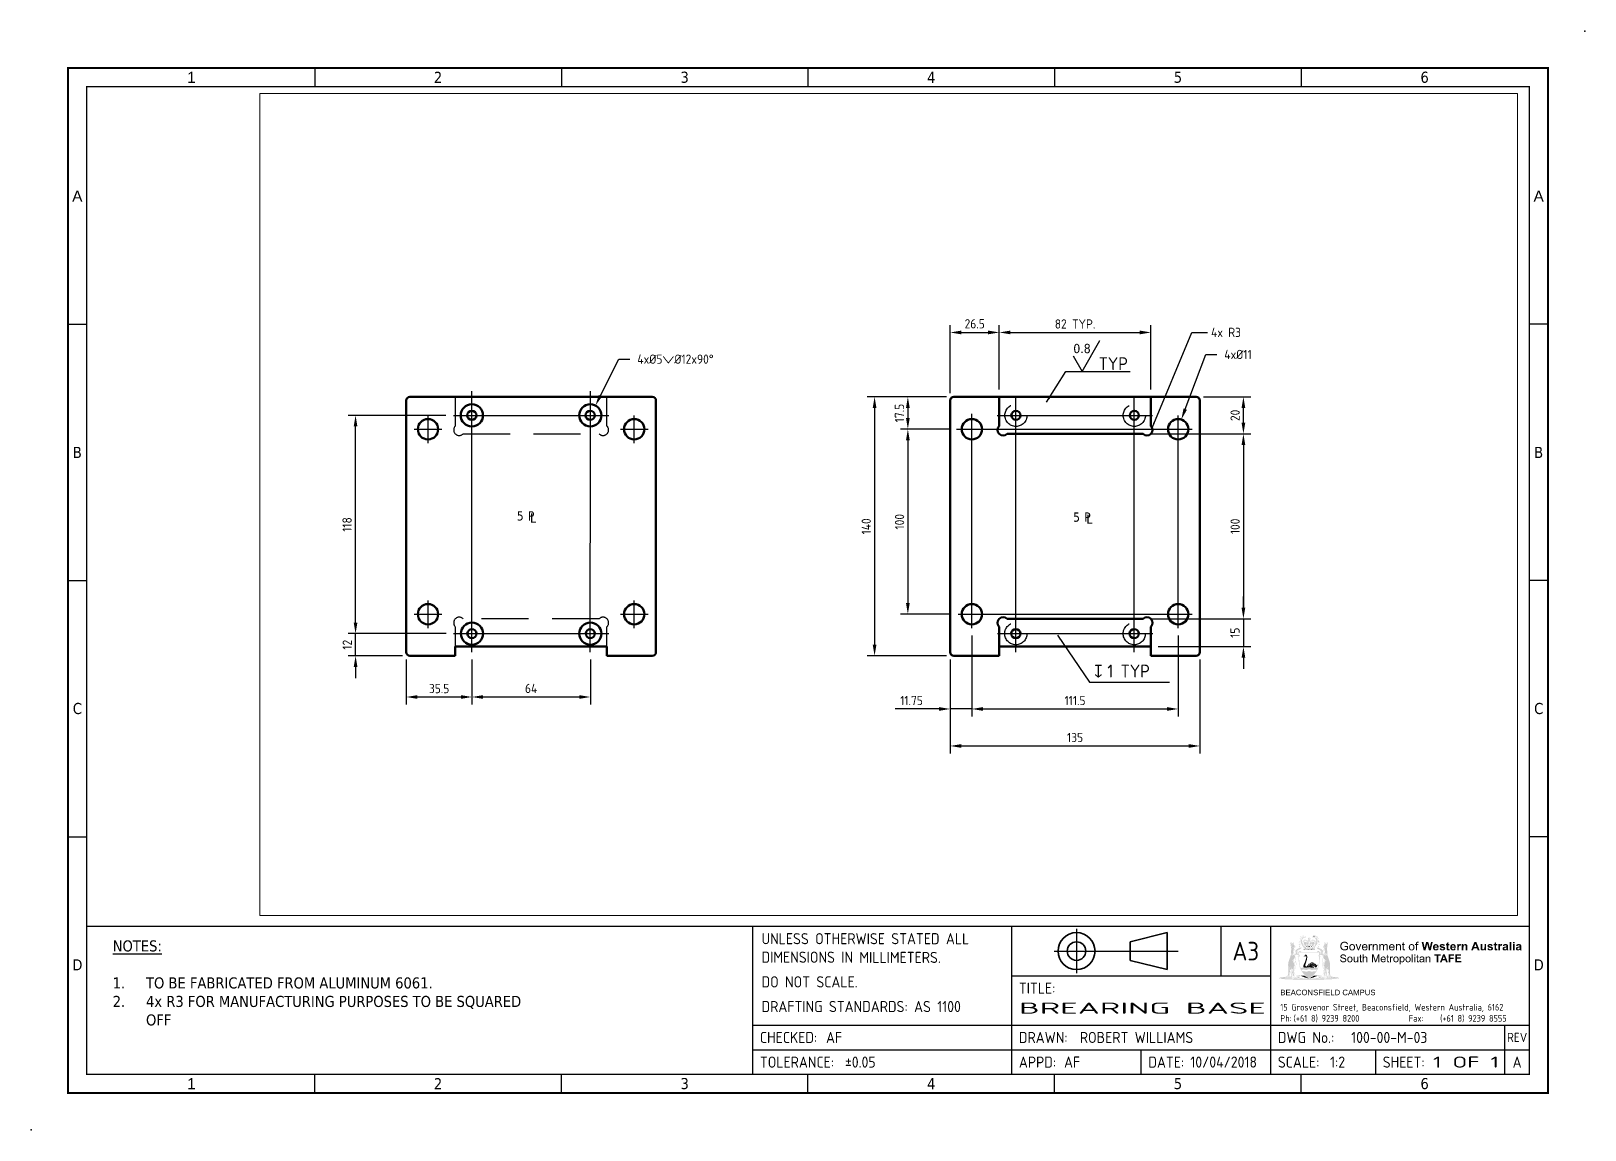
# Paper-space layout 'Layout1' of a CAD drawing. Header units: millimetres. Extents: x 0 to 420, y -1 to 296.
# The model-space entities are those that its viewports show. They can reach past a viewport. Long polylines and large blocks are cut down to what shows.
import ezdxf
from ezdxf import colors
from ezdxf.entities.mleader import LeaderData, LeaderLine
from ezdxf.enums import TextEntityAlignment as Align
from ezdxf.math import Vec2, Vec3

# ---------------------------------------------------------------- set-up
doc = ezdxf.new("R2010")
doc.units = ezdxf.units.MM
doc.header["$LTSCALE"] = 2
doc.linetypes.add('CENTER2', pattern=[28.575, 19.05, -3.175, 3.175, -3.175])
doc.linetypes.add('HIDDEN2', pattern=[4.7625, 3.175, -1.5875])
for name, color, linetype in [('CENTRE', 1, 'CENTER2'), ('dim', 2, 'Continuous'), ('DIMENSIONS', 3, 'Continuous'), ('HIDDEN', 6, 'HIDDEN2'), ('Layer 1', 7, 'Continuous'), ('Title Block', 7, 'Continuous')]:
    doc.layers.add(name, color=color, linetype=linetype)
doc.layers.add('OBJECT', color=4, linetype='Continuous', lineweight=50)
doc.layers.add('Title Text', color=7, linetype='Continuous', lineweight=35)
doc.layers.add('viewport', color=255, linetype='Continuous', plot=False)
doc.styles.add('2.5mm Text', font='isocp3.shx', dxfattribs={"height": 2.5})
doc.styles.add('3.5mm', font='iso.shx', dxfattribs={"height": 3.5})
doc.styles.add('Annotative', font='iso.shx')
doc.styles.get("Standard").update_dxf_attribs({"font": 'tahoma.ttf'})
doc.styles.add('Titleblock', font='isocp3.shx', dxfattribs={"height": 2.5})
doc.dimstyles.new('mech', dxfattribs={"dimtxt": 2.5, "dimasz": 3, "dimexe": 2, "dimexo": 2, "dimgap": 1, "dimtad": 1, "dimtoh": 1, "dimdsep": 46, "dimtxsty": 'Annotative', "dimcen": 2.5, "dimclrd": 256, "dimclre": 256, "dimclrt": 256, "dimazin": 2, "dimtm": 1e-09, "dimtfac": 1, "dimtmove": 0, "dimatfit": 2, "dimfxl": 1, "dimtolj": 1, "dimlwd": -1, "dimlwe": -1, "dimarcsym": 0})

psp = doc.layouts.get("Layout1")

# ---------------------------------------------------------------- texts
at = {"layer": 'dim', "insert": (22.1, 50.34), "char_height": 3, "width": 109.9652, "attachment_point": 1}
psp.add_mtext('{\\LNOTES:\\P}\\P\\pxi-3,l3,t3;1.^ITO BE FABRICATED FROM ALUMINUM 6061.\\P2.^I4x R3 FOR MANUFACTURING PURPOSES TO BE SQUARED OFF  ', dxfattribs=at)

msp = doc.modelspace()

# ---------------------------------------------------------------- texts
at = {"layer": 'DIMENSIONS', "insert": (1085.744, 525.686), "char_height": 5, "attachment_point": 1, "style": 'Annotative'}
msp.add_mtext('4x R3 ', dxfattribs=at)
at = {"layer": 'DIMENSIONS', "char_height": 7, "attachment_point": 1, "style": '3.5mm'}
for s, insert, width in [('TYP', (1024.99, 509.751), 24.02465), ('{\\Fgdt|c0;x }1 TYP', (1022.499, 343.591), 50.42818)]:
    msp.add_mtext(s, dxfattribs=dict(at, insert=insert, width=width))

# ---------------------------------------------------------------- blocks, each defined once
blk = doc.blocks.new('A3 titleblock')
at = {"layer": 'Layer 1'}
h = blk.add_hatch(color=7, dxfattribs=at)
h.dxf.hatch_style = 2
edge = h.paths.add_edge_path()
edge.add_spline(control_points=[(341.39, 74.33), (341.39, 74.33), (341.39, 74.33), (341.39, 74.33), (341.39, 74.33), (341.39, 74.33), (341.39, 74.33), (341.39, 74.33), (341.39, 74.33), (341.39, 74.33)], knot_values=[0, 0, 0, 0, 1, 1, 1, 2, 2, 2, 3, 3, 3, 3], degree=3, periodic=0)
h = blk.add_hatch(color=7, dxfattribs=at)
h.dxf.hatch_style = 2
edge = h.paths.add_edge_path()
edge.add_spline(control_points=[(341.51, 73.46), (341.51, 73.46), (341.51, 73.46), (341.51, 73.46), (341.51, 73.46), (341.51, 73.46), (341.51, 73.46), (341.51, 73.46), (341.51, 73.46), (341.51, 73.46)], knot_values=[0, 0, 0, 0, 1, 1, 1, 2, 2, 2, 3, 3, 3, 3], degree=3, periodic=0)
h = blk.add_hatch(color=7, dxfattribs=at)
h.dxf.hatch_style = 2
edge = h.paths.add_edge_path()
edge.add_spline(control_points=[(341.93, 72.84), (341.93, 72.84), (341.93, 72.84), (341.93, 72.84), (341.93, 72.84), (341.93, 72.84), (341.93, 72.84), (341.93, 72.84), (341.93, 72.84), (341.93, 72.84)], knot_values=[0, 0, 0, 0, 1, 1, 1, 2, 2, 2, 3, 3, 3, 3], degree=3, periodic=0)
h = blk.add_hatch(color=7, dxfattribs=at)
h.dxf.hatch_style = 2
edge = h.paths.add_edge_path()
edge.add_spline(control_points=[(343.29, 71.64), (343.32, 71.63), (343.36, 71.62), (343.39, 71.6), (343.36, 71.62), (343.32, 71.63), (343.29, 71.64)], knot_values=[0, 0, 0, 0, 1, 1, 1, 2, 2, 2, 2], degree=3, periodic=0)
h = blk.add_hatch(color=7, dxfattribs=at)
h.dxf.hatch_style = 2
edge = h.paths.add_edge_path()
edge.add_spline(control_points=[(345.33, 71.88), (345.33, 71.9), (345.33, 71.91), (345.33, 71.93), (345.32, 71.91), (345.33, 71.9), (345.33, 71.88)], knot_values=[0, 0, 0, 0, 1, 1, 1, 2, 2, 2, 2], degree=3, periodic=0)
h = blk.add_hatch(color=7, dxfattribs=at)
h.dxf.hatch_style = 2
edge = h.paths.add_edge_path()
edge.add_spline(control_points=[(347.91, 71.87), (347.91, 71.91), (347.91, 71.95), (347.9, 71.99), (347.9, 71.95), (347.91, 71.91), (347.91, 71.87)], knot_values=[0, 0, 0, 0, 1, 1, 1, 2, 2, 2, 2], degree=3, periodic=0)
h = blk.add_hatch(color=7, dxfattribs=at)
h.dxf.hatch_style = 2
edge = h.paths.add_edge_path()
edge.add_spline(control_points=[(345.84, 71.19), (345.84, 71.18), (345.84, 71.17), (345.83, 71.17), (345.84, 71.18), (345.84, 71.18), (345.84, 71.19)], knot_values=[0, 0, 0, 0, 1, 1, 1, 2, 2, 2, 2], degree=3, periodic=0)
h = blk.add_hatch(color=7, dxfattribs=at)
h.dxf.hatch_style = 2
edge = h.paths.add_edge_path()
edge.add_spline(control_points=[(350.8, 63.27), (350.8, 63.27), (350.8, 63.27), (350.8, 63.27), (350.8, 63.27), (350.8, 63.27), (350.8, 63.27), (350.8, 63.27), (350.8, 63.27), (350.8, 63.27)], knot_values=[0, 0, 0, 0, 1, 1, 1, 2, 2, 2, 3, 3, 3, 3], degree=3, periodic=0)
h = blk.add_hatch(color=7, dxfattribs=at)
h.dxf.hatch_style = 2
edge = h.paths.add_edge_path()
edge.add_spline(control_points=[(339, 41.03), (339.15, 41.04), (339.3, 41.05), (339.45, 41.08), (339.55, 41.1), (339.66, 41.17), (339.76, 41.17), (340.01, 41.16), (340.27, 41.19), (340.53, 41.19), (340.57, 41.19), (340.63, 41.14), (340.68, 41.13), (340.81, 41.11), (340.93, 41.12), (341.06, 41.13), (341.28, 41.15), (341.5, 41.12), (341.72, 41.1), (341.91, 41.08), (342.12, 41.09), (342.31, 41.06), (342.41, 41.04), (342.58, 41.03), (342.67, 41.08), (342.72, 41.09), (342.77, 41.07), (342.82, 41.05), (342.82, 41.05), (342.77, 41.13), (342.77, 41.13), (342.77, 41.13), (342.75, 41.15), (342.75, 41.15), (342.75, 41.15), (342.8, 41.17), (342.8, 41.17), (342.83, 41.18), (342.91, 41.14), (342.93, 41.16), (342.91, 41.17), (342.9, 41.2), (342.88, 41.21), (342.88, 41.21), (342.75, 41.24), (342.76, 41.25), (342.78, 41.29), (342.88, 41.23), (342.89, 41.26), (342.86, 41.28), (342.83, 41.3), (342.81, 41.31), (342.81, 41.31), (342.78, 41.31), (342.78, 41.31), (342.78, 41.31), (342.76, 41.33), (342.76, 41.33), (342.28, 41.54), (341.68, 41.31), (341.22, 41.56), (341.22, 41.56), (341.28, 41.57), (341.28, 41.57), (341.53, 41.57), (341.77, 41.58), (342.02, 41.56), (342.2, 41.55), (342.47, 41.46), (342.64, 41.53), (342.75, 41.55), (342.85, 41.47), (342.96, 41.53), (343.01, 41.55), (343.05, 41.55), (343.1, 41.54), (343.1, 41.54), (343.05, 41.58), (343.05, 41.58), (343.01, 41.6), (343.1, 41.6), (343.13, 41.61), (343.18, 41.61), (343.23, 41.59), (343.25, 41.61), (343.22, 41.64), (343.18, 41.67), (343.13, 41.67), (343.13, 41.67), (343.11, 41.7), (343.11, 41.7), (343.11, 41.7), (343.16, 41.69), (343.16, 41.69), (343.16, 41.69), (343.16, 41.7), (343.16, 41.7), (343.16, 41.7), (343.12, 41.73), (343.12, 41.73), (342.88, 41.86), (342.58, 41.85), (342.31, 41.87), (342.03, 41.88), (341.49, 41.89), (341.51, 42.27), (341.56, 42.92), (341.62, 43.61), (341.87, 44.21), (341.87, 44.21), (341.88, 44.25), (341.88, 44.25), (342.02, 44.62), (342.05, 45.34), (341.78, 45.66), (341.72, 45.73), (341.78, 45.93), (341.79, 46.01), (341.79, 46.14), (341.79, 46.28), (341.8, 46.42), (341.81, 46.61), (341.83, 46.8), (341.86, 46.99), (341.86, 46.99), (341.9, 46.99), (341.9, 46.99), (342.15, 47.02), (342.47, 47.02), (342.63, 46.8), (342.63, 46.56), (342.63, 46.31), (342.63, 46.06), (342.63, 42.88), (344.48, 41.59), (345.42, 40.99), (345.42, 40.99), (345.45, 40.97), (345.45, 40.97), (345.45, 40.97), (345.48, 40.99), (345.48, 40.99), (346.34, 41.53), (347.09, 42.21), (347.58, 43.1), (348.21, 44.26), (348.27, 45.51), (348.27, 46.79), (348.19, 46.71), (348.16, 46.8), (348.16, 46.68), (348.16, 46.61), (348.16, 46.53), (348.16, 46.46), (348.16, 46.33), (348.16, 46.19), (348.16, 46.06), (348.16, 45.6), (348.12, 45.14), (348.03, 44.69), (347.99, 44.48), (347.93, 44.27), (347.87, 44.07), (347.84, 43.97), (347.71, 43.75), (347.79, 43.69), (347.8, 43.68), (347.78, 43.63), (347.76, 43.57), (347.78, 43.64), (347.78, 43.69), (347.74, 43.72), (347.73, 43.69), (347.72, 43.67), (347.71, 43.65), (347.75, 43.75), (347.69, 43.76), (347.59, 43.8), (347.46, 43.86), (347.32, 43.88), (347.19, 43.89), (347.01, 43.86), (346.85, 43.8), (346.68, 43.77), (346.85, 43.8), (347.01, 43.86), (347.19, 43.89), (347.13, 43.9), (347.08, 43.9), (347.02, 43.88), (347.02, 43.88), (347.08, 43.89), (347.08, 43.89), (347.06, 43.89), (347.04, 43.89), (347.02, 43.89), (347.02, 43.89), (347.01, 43.89), (347.01, 43.89), (346.95, 43.89), (346.9, 43.88), (346.84, 43.87), (346.9, 43.88), (346.96, 43.89), (347.01, 43.89), (346.83, 43.88), (346.7, 43.84), (346.68, 43.83), (346.71, 43.84), (346.73, 43.84), (346.76, 43.85), (346.72, 43.84), (346.69, 43.83), (346.65, 43.82), (346.62, 43.81), (346.58, 43.8), (346.54, 43.79), (346.45, 43.76), (346.35, 43.74), (346.25, 43.76), (346.25, 43.76), (346.23, 43.76), (346.23, 43.76), (346.23, 43.76), (346.18, 43.77), (346.18, 43.77), (346.18, 43.77), (346.16, 43.77), (346.16, 43.77), (346.09, 43.78), (346.02, 43.81), (345.96, 43.83), (345.9, 43.85), (345.84, 43.87), (345.77, 43.89), (345.77, 43.89), (345.73, 43.9), (345.73, 43.9), (345.67, 43.92), (345.61, 43.93), (345.54, 43.93), (345.55, 43.93), (345.57, 43.93), (345.58, 43.93), (345.46, 43.94), (345.33, 43.93), (345.2, 43.91), (345.2, 43.91), (345.16, 43.9), (345.16, 43.9), (345.16, 43.9), (345.1, 43.88), (345.1, 43.88), (344.99, 43.85), (344.89, 43.81), (344.78, 43.78), (344.69, 43.76), (344.59, 43.74), (344.49, 43.76), (344.49, 43.76), (344.45, 43.77), (344.45, 43.77), (344.45, 43.77), (344.43, 43.77), (344.43, 43.77), (344.43, 43.77), (344.41, 43.78), (344.41, 43.78), (344.37, 43.79), (344.33, 43.8), (344.29, 43.82), (344.29, 43.82), (344.25, 43.83), (344.25, 43.83), (344.25, 43.83), (344.2, 43.84), (344.2, 43.84), (344.11, 43.86), (344.01, 43.88), (343.92, 43.89), (343.95, 43.88), (343.97, 43.88), (344, 43.88), (343.96, 43.89), (343.93, 43.89), (343.89, 43.89), (343.89, 43.89), (343.89, 43.89), (343.89, 43.89), (343.63, 43.91), (343.39, 43.86), (343.17, 43.71), (342.77, 44.69), (342.75, 45.71), (342.75, 46.75), (342.88, 46.76), (342.84, 46.9), (342.84, 46.99), (342.83, 47.03), (342.76, 47.06), (342.75, 47.07), (342.75, 47.07), (342.75, 47.07), (342.75, 47.07), (342.75, 47.07), (342.75, 47.08), (342.75, 47.08), (342.75, 47.08), (342.75, 47.12), (342.75, 47.12), (342.75, 47.12), (342.75, 47.14), (342.75, 47.14), (342.8, 47.14), (342.83, 47.07), (342.84, 47.02), (342.84, 47.02), (342.87, 47.06), (342.87, 47.06), (342.88, 47.09), (342.88, 47.21), (342.86, 47.24), (342.83, 47.3), (342.77, 47.29), (342.75, 47.36), (342.75, 47.36), (342.75, 47.36), (342.75, 47.36), (342.75, 47.36), (342.75, 47.36), (342.75, 47.36), (342.75, 47.36), (342.75, 47.99), (342.75, 47.99), (342.75, 47.99), (342.88, 47.99), (342.88, 47.99), (342.88, 47.99), (342.88, 47.96), (342.88, 47.96), (342.88, 47.96), (342.93, 47.99), (342.93, 47.99), (342.93, 47.99), (343.01, 47.99), (343.01, 47.99), (343.01, 47.99), (343, 47.96), (343, 47.96), (343, 47.96), (343.06, 47.99), (343.06, 47.99), (343.06, 47.99), (343.06, 47.99), (343.06, 47.99), (343.06, 47.99), (343.1, 47.99), (343.1, 47.99), (343.1, 47.99), (343.1, 47.98), (343.1, 47.98), (343.1, 47.98), (343.07, 47.94), (343.07, 47.94), (343.09, 47.92), (343.18, 47.98), (343.2, 47.99), (343.95, 47.99), (344.7, 47.99), (345.45, 47.99), (345.45, 47.99), (347.71, 47.99), (347.71, 47.99), (347.71, 47.99), (347.73, 47.98), (347.73, 47.98), (347.74, 47.97), (347.82, 47.91), (347.84, 47.94), (347.83, 47.96), (347.82, 47.97), (347.81, 47.99), (347.81, 47.99), (347.81, 47.99), (347.81, 47.99), (347.81, 47.99), (347.85, 47.99), (347.85, 47.99), (347.85, 47.99), (347.85, 47.99), (347.85, 47.99), (347.85, 47.99), (347.91, 47.96), (347.91, 47.96), (347.91, 47.96), (347.91, 47.99), (347.91, 47.99), (347.91, 47.99), (347.98, 47.99), (347.98, 47.99), (347.98, 47.99), (348.03, 47.96), (348.03, 47.96), (348.03, 47.96), (348.03, 47.99), (348.03, 47.99), (348.03, 47.99), (348.16, 47.99), (348.16, 47.99), (348.16, 47.99), (348.16, 47.35), (348.16, 47.35), (348.16, 47.35), (348.14, 47.3), (348.14, 47.3), (348.11, 47.26), (348, 47.26), (348.04, 47.17), (348.07, 47.13), (348.03, 47.07), (348.07, 47.02), (348.07, 47.02), (348.09, 47.06), (348.09, 47.06), (348.11, 47.13), (348.14, 47.12), (348.16, 47.18), (348.16, 47.18), (348.16, 47.14), (348.16, 47.14), (348.16, 47.14), (348.16, 47.1), (348.16, 47.1), (348.16, 47.1), (348.16, 47.08), (348.16, 47.08), (348.16, 47.08), (348.16, 47.07), (348.16, 47.07), (348.11, 47.04), (348.07, 47.02), (348.08, 46.96), (348.07, 46.89), (348.03, 46.75), (348.16, 46.75), (348.21, 46.74), (348.26, 46.77), (348.27, 46.82), (348.27, 46.82), (348.27, 46.79), (348.27, 46.79), (348.27, 46.79), (348.28, 46.8), (348.28, 46.8), (348.45, 47.04), (348.79, 47.01), (349.05, 46.99), (349.05, 46.99), (349.08, 46.82), (349.08, 46.82), (349.12, 46.52), (349.11, 46.21), (349.13, 45.9), (349.13, 45.84), (349.18, 45.71), (349.13, 45.66), (349.08, 45.6), (349.05, 45.5), (349.03, 45.42), (348.91, 45.03), (348.9, 44.59), (349.04, 44.21), (349.04, 44.21), (349.06, 44.16), (349.06, 44.16), (349.14, 43.96), (349.22, 43.8), (349.24, 43.58), (349.26, 43.41), (349.28, 43.24), (349.3, 43.08), (349.33, 42.88), (349.35, 42.69), (349.37, 42.49), (349.39, 42.37), (349.43, 42.22), (349.38, 42.09), (349.27, 41.83), (348.62, 41.88), (348.39, 41.84), (348.15, 41.81), (347.97, 41.84), (347.75, 41.71), (347.75, 41.71), (347.75, 41.69), (347.75, 41.69), (347.75, 41.69), (347.8, 41.7), (347.8, 41.7), (347.8, 41.7), (347.78, 41.67), (347.78, 41.67), (347.78, 41.67), (347.75, 41.67), (347.75, 41.67), (347.71, 41.66), (347.67, 41.63), (347.65, 41.6), (347.66, 41.59), (347.79, 41.6), (347.82, 41.6), (347.84, 41.6), (347.86, 41.6), (347.88, 41.6), (347.87, 41.6), (347.82, 41.54), (347.81, 41.53), (347.81, 41.53), (347.91, 41.54), (347.91, 41.54), (348.04, 41.51), (348.2, 41.57), (348.32, 41.52), (348.76, 41.46), (349.24, 41.67), (349.69, 41.56), (349.69, 41.56), (349.59, 41.51), (349.59, 41.51), (349.3, 41.42), (349, 41.47), (348.71, 41.46), (348.52, 41.43), (348.29, 41.43), (348.13, 41.31), (348.13, 41.31), (348.11, 41.31), (348.11, 41.31), (348.11, 41.31), (348.02, 41.26), (348.02, 41.26), (348.03, 41.23), (348.13, 41.29), (348.15, 41.25), (348.14, 41.27), (348, 41.19), (347.98, 41.16), (348, 41.14), (348.11, 41.17), (348.16, 41.15), (348.16, 41.15), (348.14, 41.13), (348.14, 41.13), (348.14, 41.13), (348.09, 41.05), (348.09, 41.05), (348.09, 41.05), (348.14, 41.07), (348.14, 41.07), (348.19, 41.08), (348.23, 41.09), (348.27, 41.06), (348.44, 41), (348.68, 41.07), (348.85, 41.08), (349.06, 41.09), (349.27, 41.11), (349.48, 41.12), (349.7, 41.14), (349.92, 41.11), (350.14, 41.12), (350.24, 41.13), (350.35, 41.21), (350.45, 41.19), (350.66, 41.19), (351.05, 41.25), (351.25, 41.15), (351.48, 41.02), (351.84, 41.03), (352.1, 41.02), (352.39, 41.01), (352.69, 41.03), (352.98, 41.03), (353.11, 41.04), (353.35, 41), (353.42, 41.15), (353.42, 41.26), (352.56, 41.28), (352.47, 41.29), (352.17, 41.3), (351.87, 41.33), (351.59, 41.44), (350.96, 41.68), (351.06, 42.48), (351.06, 43.03), (351.06, 43.03), (351.06, 43.1), (351.06, 43.1), (351.08, 43.41), (351.05, 43.73), (351.08, 44.05), (351.11, 44.35), (351.15, 44.64), (351.11, 44.94), (351.04, 45.55), (350.76, 46.11), (350.59, 46.69), (350.5, 46.96), (350.31, 47.3), (350.34, 47.58), (350.37, 47.88), (350.38, 48.16), (350.33, 48.45), (350.27, 48.73), (350.29, 48.99), (350.31, 49.28), (350.34, 49.54), (350.49, 49.8), (350.4, 50.07), (350.4, 50.07), (350.46, 50.16), (350.46, 50.16), (350.53, 50.3), (350.54, 50.48), (350.51, 50.63), (350.5, 50.69), (350.43, 50.88), (350.36, 50.76), (350.29, 50.67), (350.19, 50.6), (350.16, 50.49), (350.13, 50.41), (350.13, 50.32), (350.1, 50.24), (350.1, 50.24), (350.04, 50.28), (350.04, 50.28), (349.86, 50.42), (349.86, 50.66), (349.75, 50.84), (349.75, 50.84), (349.71, 50.84), (349.71, 50.84), (349.49, 50.73), (349.68, 50.3), (349.68, 50.13), (349.68, 50.13), (349.63, 50.08), (349.63, 50.08), (349.65, 50.08), (349.66, 50.07), (349.67, 50.04), (349.67, 50.04), (349.67, 50.04), (349.67, 50.04), (349.66, 50.05), (349.66, 50.06), (349.65, 50.06), (349.53, 50.08), (349.49, 49.89), (349.57, 49.89), (349.46, 49.89), (349.54, 50.05), (349.61, 50.08), (349.61, 50.08), (349.57, 50.08), (349.57, 50.08), (349.52, 50.06), (349.49, 50), (349.49, 49.96), (349.49, 49.96), (349.44, 49.95), (349.44, 49.95), (349.42, 49.92), (349.51, 49.93), (349.5, 49.89), (349.49, 49.86), (349.43, 49.81), (349.41, 49.79), (349.37, 49.74), (349.2, 49.62), (349.21, 49.55), (349.2, 49.45), (349.21, 49.22), (349.39, 49.28), (349.46, 49.28), (349.51, 49.23), (349.59, 49.26), (349.59, 49.26), (349.59, 49.17), (349.59, 49.17), (349.54, 48.82), (349.24, 48.67), (349.12, 48.37), (349.11, 48.39), (349.1, 48.42), (349.1, 48.44), (349.05, 48.8), (348.47, 49.01), (348.18, 49.12), (348.01, 49.19), (347.82, 49.28), (347.63, 49.3), (347.43, 49.33), (347.46, 49.16), (347.57, 49.07), (347.57, 49.08), (347.56, 49.08), (347.58, 49.07), (347.62, 49.04), (347.6, 49.05), (347.58, 49.07), (347.86, 48.87), (348.19, 48.75), (348.46, 48.54), (348.7, 48.36), (348.68, 48.18), (348.6, 47.92), (348.6, 47.92), (348.48, 47.96), (348.48, 47.96), (348.42, 47.99), (348.37, 48.01), (348.33, 48.07), (348.33, 48.07), (348.29, 48.12), (348.29, 48.12), (348.29, 48.12), (348.23, 48.16), (348.23, 48.16), (348.23, 48.16), (348.2, 48.2), (348.2, 48.2), (348.2, 48.2), (348.15, 48.22), (348.15, 48.22), (348.15, 48.22), (348.15, 48.29), (348.15, 48.29), (348.12, 48.36), (348.05, 48.39), (347.99, 48.33), (347.99, 48.33), (347.96, 48.37), (347.96, 48.37), (347.9, 48.44), (347.81, 48.39), (347.79, 48.31), (347.79, 48.31), (347.75, 48.33), (347.75, 48.33), (347.68, 48.34), (347.66, 48.26), (347.67, 48.21), (347.67, 48.21), (347.62, 48.21), (347.62, 48.21), (347.58, 48.2), (347.57, 48.14), (347.59, 48.11), (347.59, 48.1), (347.59, 48.1), (347.59, 48.1), (347.58, 48.1), (347.56, 48.11), (347.55, 48.11), (347.47, 48.11), (347.4, 48.11), (347.33, 48.11), (347.08, 48.11), (346.83, 48.11), (346.57, 48.11), (346.2, 48.11), (345.83, 48.11), (345.45, 48.11), (345.45, 48.11), (343.32, 48.11), (343.32, 48.11), (343.32, 48.11), (343.33, 48.14), (343.33, 48.14), (343.33, 48.2), (343.29, 48.22), (343.24, 48.21), (343.24, 48.21), (343.24, 48.26), (343.24, 48.26), (343.23, 48.33), (343.17, 48.34), (343.12, 48.31), (343.12, 48.31), (343.09, 48.38), (343.09, 48.38), (343.03, 48.43), (342.95, 48.39), (342.92, 48.33), (342.92, 48.33), (342.89, 48.35), (342.89, 48.35), (342.81, 48.41), (342.75, 48.28), (342.76, 48.22), (342.76, 48.22), (342.71, 48.2), (342.71, 48.2), (342.71, 48.2), (342.68, 48.16), (342.68, 48.16), (342.68, 48.16), (342.62, 48.12), (342.62, 48.12), (342.62, 48.12), (342.58, 48.07), (342.58, 48.07), (342.58, 48.07), (342.53, 48.01), (342.53, 48.01), (342.47, 47.96), (342.38, 47.94), (342.31, 47.92), (342.31, 47.92), (342.3, 47.97), (342.3, 47.97), (342.25, 48.15), (342.2, 48.3), (342.34, 48.45), (342.45, 48.57), (342.61, 48.66), (342.75, 48.75), (342.82, 48.79), (343.6, 49.15), (343.41, 49.29), (343.29, 49.37), (343.01, 49.23), (342.9, 49.19), (342.73, 49.13), (342.57, 49.06), (342.41, 48.98), (342.14, 48.84), (341.84, 48.69), (341.79, 48.37), (341.66, 48.68), (341.29, 48.87), (341.32, 49.26), (341.32, 49.26), (341.37, 49.25), (341.37, 49.25), (341.44, 49.23), (341.5, 49.28), (341.56, 49.27), (341.72, 49.27), (341.72, 49.48), (341.71, 49.58), (341.7, 49.62), (341.49, 49.8), (341.45, 49.84), (341.39, 49.92), (341.48, 49.92), (341.47, 49.95), (341.45, 49.95), (341.44, 49.95), (341.42, 49.96), (341.42, 49.96), (341.42, 49.98), (341.42, 49.98), (341.4, 50.05), (341.35, 50.08), (341.28, 50.08), (341.28, 50.08), (341.23, 50.13), (341.23, 50.13), (341.23, 50.13), (341.23, 50.27), (341.23, 50.27), (341.26, 50.39), (341.41, 50.82), (341.16, 50.84), (341.16, 50.84), (341.16, 50.84), (341.16, 50.84), (341.06, 50.65), (341.03, 50.32), (340.81, 50.24), (340.81, 50.24), (340.79, 50.27), (340.79, 50.27), (340.76, 50.39), (340.77, 50.5), (340.69, 50.61), (340.64, 50.67), (340.57, 50.73), (340.53, 50.8), (340.38, 50.87), (340.38, 50.39), (340.39, 50.34), (340.41, 50.24), (340.45, 50.15), (340.51, 50.07), (340.51, 50.07), (340.5, 50.04), (340.5, 50.04), (340.46, 49.86), (340.51, 49.64), (340.55, 49.47), (340.59, 49.32), (340.59, 49.19), (340.62, 49.04), (340.66, 48.75), (340.57, 48.47), (340.54, 48.18), (340.52, 47.9), (340.62, 47.61), (340.53, 47.34), (340.44, 47.03), (340.35, 46.72), (340.23, 46.42), (340.02, 45.88), (339.79, 45.28), (339.78, 44.7), (339.77, 44.38), (339.83, 44.08), (339.85, 43.76), (339.86, 43.52), (339.85, 43.27), (339.85, 43.03), (339.85, 43.03), (339.85, 42.99), (339.85, 42.99), (339.8, 42.4), (339.96, 41.64), (339.25, 41.42), (338.95, 41.32), (338.66, 41.3), (338.35, 41.28), (338.26, 41.28), (337.49, 41.25), (337.49, 41.15), (337.49, 41.15), (337.49, 41.15), (337.49, 41.15), (337.49, 40.94), (338.84, 41.02), (339, 41.03)], knot_values=[0, 0, 0, 0, 1, 1, 1, 2, 2, 2, 3, 3, 3, 4, 4, 4, 5, 5, 5, 6, 6, 6, 7, 7, 7, 8, 8, 8, 9, 9, 9, 10, 10, 10, 11, 11, 11, 12, 12, 12, 13, 13, 13, 14, 14, 14, 15, 15, 15, 16, 16, 16, 17, 17, 17, 18, 18, 18, 19, 19, 19, 20, 20, 20, 21, 21, 21, 22, 22, 22, 23, 23, 23, 24, 24, 24, 25, 25, 25, 26, 26, 26, 27, 27, 27, 28, 28, 28, 29, 29, 29, 30, 30, 30, 31, 31, 31, 32, 32, 32, 33, 33, 33, 34, 34, 34, 35, 35, 35, 36, 36, 36, 37, 37, 37, 38, 38, 38, 39, 39, 39, 40, 40, 40, 41, 41, 41, 42, 42, 42, 43, 43, 43, 44, 44, 44, 45, 45, 45, 46, 46, 46, 47, 47, 47, 48, 48, 48, 49, 49, 49, 50, 50, 50, 51, 51, 51, 52, 52, 52, 53, 53, 53, 54, 54, 54, 55, 55, 55, 56, 56, 56, 57, 57, 57, 58, 58, 58, 59, 59, 59, 60, 60, 60, 61, 61, 61, 62, 62, 62, 63, 63, 63, 64, 64, 64, 65, 65, 65, 66, 66, 66, 67, 67, 67, 68, 68, 68, 69, 69, 69, 70, 70, 70, 71, 71, 71, 72, 72, 72, 73, 73, 73, 74, 74, 74, 75, 75, 75, 76, 76, 76, 77, 77, 77, 78, 78, 78, 79, 79, 79, 80, 80, 80, 81, 81, 81, 82, 82, 82, 83, 83, 83, 84, 84, 84, 85, 85, 85, 86, 86, 86, 87, 87, 87, 88, 88, 88, 89, 89, 89, 90, 90, 90, 91, 91, 91, 92, 92, 92, 93, 93, 93, 94, 94, 94, 95, 95, 95, 96, 96, 96, 97, 97, 97, 98, 98, 98, 99, 99, 99, 100, 100, 100, 101, 101, 101, 102, 102, 102, 103, 103, 103, 104, 104, 104, 105, 105, 105, 106, 106, 106, 107, 107, 107, 108, 108, 108, 109, 109, 109, 110, 110, 110, 111, 111, 111, 112, 112, 112, 113, 113, 113, 114, 114, 114, 115, 115, 115, 116, 116, 116, 117, 117, 117, 118, 118, 118, 119, 119, 119, 120, 120, 120, 121, 121, 121, 122, 122, 122, 123, 123, 123, 124, 124, 124, 125, 125, 125, 126, 126, 126, 127, 127, 127, 128, 128, 128, 129, 129, 129, 130, 130, 130, 131, 131, 131, 132, 132, 132, 133, 133, 133, 134, 134, 134, 135, 135, 135, 136, 136, 136, 137, 137, 137, 138, 138, 138, 139, 139, 139, 140, 140, 140, 141, 141, 141, 142, 142, 142, 143, 143, 143, 144, 144, 144, 145, 145, 145, 146, 146, 146, 147, 147, 147, 148, 148, 148, 149, 149, 149, 150, 150, 150, 151, 151, 151, 152, 152, 152, 153, 153, 153, 154, 154, 154, 155, 155, 155, 156, 156, 156, 157, 157, 157, 158, 158, 158, 159, 159, 159, 160, 160, 160, 161, 161, 161, 162, 162, 162, 163, 163, 163, 164, 164, 164, 165, 165, 165, 166, 166, 166, 167, 167, 167, 168, 168, 168, 169, 169, 169, 170, 170, 170, 171, 171, 171, 172, 172, 172, 173, 173, 173, 174, 174, 174, 175, 175, 175, 176, 176, 176, 177, 177, 177, 178, 178, 178, 179, 179, 179, 180, 180, 180, 181, 181, 181, 182, 182, 182, 183, 183, 183, 184, 184, 184, 185, 185, 185, 186, 186, 186, 187, 187, 187, 188, 188, 188, 189, 189, 189, 190, 190, 190, 191, 191, 191, 192, 192, 192, 193, 193, 193, 194, 194, 194, 195, 195, 195, 196, 196, 196, 197, 197, 197, 198, 198, 198, 199, 199, 199, 200, 200, 200, 201, 201, 201, 202, 202, 202, 203, 203, 203, 204, 204, 204, 205, 205, 205, 206, 206, 206, 207, 207, 207, 208, 208, 208, 209, 209, 209, 210, 210, 210, 211, 211, 211, 212, 212, 212, 213, 213, 213, 214, 214, 214, 215, 215, 215, 216, 216, 216, 217, 217, 217, 218, 218, 218, 219, 219, 219, 220, 220, 220, 221, 221, 221, 222, 222, 222, 223, 223, 223, 224, 224, 224, 225, 225, 225, 226, 226, 226, 227, 227, 227, 228, 228, 228, 229, 229, 229, 230, 230, 230, 231, 231, 231, 232, 232, 232, 233, 233, 233, 234, 234, 234, 235, 235, 235, 236, 236, 236, 237, 237, 237, 238, 238, 238, 239, 239, 239, 240, 240, 240, 241, 241, 241, 242, 242, 242, 243, 243, 243, 244, 244, 244, 245, 245, 245, 246, 246, 246, 247, 247, 247, 248, 248, 248, 249, 249, 249, 250, 250, 250, 251, 251, 251, 252, 252, 252, 253, 253, 253, 254, 254, 254, 255, 255, 255, 256, 256, 256, 257, 257, 257, 258, 258, 258, 259, 259, 259, 260, 260, 260, 261, 261, 261, 262, 262, 262, 263, 263, 263, 264, 264, 264, 265, 265, 265, 266, 266, 266, 267, 267, 267, 268, 268, 268, 269, 269, 269, 270, 270, 270, 271, 271, 271, 272, 272, 272, 273, 273, 273, 274, 274, 274, 275, 275, 275, 276, 276, 276, 277, 277, 277, 278, 278, 278, 279, 279, 279, 280, 280, 280, 281, 281, 281, 282, 282, 282, 283, 283, 283, 284, 284, 284, 285, 285, 285, 286, 286, 286, 287, 287, 287, 288, 288, 288, 289, 289, 289, 290, 290, 290, 291, 291, 291, 292, 292, 292, 293, 293, 293, 294, 294, 294, 295, 295, 295, 296, 296, 296, 297, 297, 297, 298, 298, 298, 299, 299, 299, 300, 300, 300, 301, 301, 301, 302, 302, 302, 303, 303, 303, 304, 304, 304, 305, 305, 305, 306, 306, 306, 307, 307, 307, 308, 308, 308, 309, 309, 309, 310, 310, 310, 311, 311, 311, 312, 312, 312, 313, 313, 313, 314, 314, 314, 314], degree=3, periodic=0)
edge = h.paths.add_edge_path()
edge.add_spline(control_points=[(343.58, 42.8), (343.58, 42.8), (343.63, 42.82), (343.63, 42.82), (343.65, 42.79), (343.66, 42.77), (343.68, 42.75), (343.64, 42.79), (343.6, 42.81), (343.58, 42.8), (343.58, 42.79), (343.59, 42.77), (343.61, 42.75), (343.6, 42.77), (343.58, 42.78), (343.57, 42.8), (343.57, 42.8), (343.58, 42.8), (343.58, 42.8)], knot_values=[0, 0, 0, 0, 1, 1, 1, 2, 2, 2, 3, 3, 3, 4, 4, 4, 5, 5, 5, 6, 6, 6, 6], degree=3, periodic=0)
edge = h.paths.add_edge_path()
edge.add_spline(control_points=[(346.97, 42.87), (346.98, 42.87), (346.99, 42.86), (347, 42.86), (346.97, 42.86), (346.94, 42.86), (346.91, 42.86), (346.93, 42.86), (346.95, 42.87), (346.97, 42.87)], knot_values=[0, 0, 0, 0, 1, 1, 1, 2, 2, 2, 3, 3, 3, 3], degree=3, periodic=0)
edge = h.paths.add_edge_path()
edge.add_spline(control_points=[(346.88, 42.31), (346.71, 42.1), (346.51, 41.91), (346.31, 41.73), (346.2, 41.64), (345.72, 41.2), (345.49, 41.14), (346.01, 41.47), (346.49, 41.85), (346.88, 42.31)], knot_values=[0, 0, 0, 0, 1, 1, 1, 2, 2, 2, 3, 3, 3, 3], degree=3, periodic=0)
edge = h.paths.add_edge_path()
edge.add_spline(control_points=[(346.08, 42.74), (346.25, 42.71), (346.39, 42.77), (346.55, 42.81), (346.55, 42.81), (346.56, 42.81), (346.56, 42.81), (346.5, 42.79), (346.44, 42.78), (346.37, 42.76), (346.28, 42.72), (346.18, 42.73), (346.08, 42.74)], knot_values=[0, 0, 0, 0, 1, 1, 1, 2, 2, 2, 3, 3, 3, 4, 4, 4, 4], degree=3, periodic=0)
edge = h.paths.add_edge_path()
edge.add_spline(control_points=[(346.69, 42.84), (346.72, 42.84), (346.75, 42.85), (346.78, 42.85), (346.75, 42.85), (346.72, 42.84), (346.69, 42.84)], knot_values=[0, 0, 0, 0, 1, 1, 1, 2, 2, 2, 2], degree=3, periodic=0)
edge = h.paths.add_edge_path()
edge.add_spline(control_points=[(347.08, 42.55), (347.04, 42.49), (346.99, 42.44), (346.94, 42.38), (346.99, 42.44), (347.04, 42.49), (347.08, 42.55)], knot_values=[0, 0, 0, 0, 1, 1, 1, 2, 2, 2, 2], degree=3, periodic=0)
edge = h.paths.add_edge_path()
edge.add_spline(control_points=[(343.92, 42.43), (343.95, 42.39), (343.98, 42.35), (344.01, 42.32), (344, 42.34), (343.98, 42.35), (343.96, 42.37), (343.95, 42.39), (343.94, 42.41), (343.92, 42.43)], knot_values=[0, 0, 0, 0, 1, 1, 1, 2, 2, 2, 3, 3, 3, 3], degree=3, periodic=0)
edge = h.paths.add_edge_path()
edge.add_spline(control_points=[(344.64, 41.71), (344.59, 41.75), (344.53, 41.79), (344.48, 41.83), (344.32, 41.98), (344.16, 42.14), (344.02, 42.31), (344.21, 42.09), (344.41, 41.89), (344.64, 41.71)], knot_values=[0, 0, 0, 0, 1, 1, 1, 2, 2, 2, 3, 3, 3, 3], degree=3, periodic=0)
edge = h.paths.add_edge_path()
edge.add_spline(control_points=[(345.41, 41.14), (345.41, 41.14), (345.41, 41.14), (345.41, 41.14), (345.39, 41.15), (345.38, 41.16), (345.36, 41.17), (345.38, 41.16), (345.39, 41.15), (345.41, 41.14)], knot_values=[0, 0, 0, 0, 1, 1, 1, 2, 2, 2, 3, 3, 3, 3], degree=3, periodic=0)
edge = h.paths.add_edge_path()
edge.add_spline(control_points=[(345.05, 41.38), (344.96, 41.45), (344.87, 41.52), (344.78, 41.59), (344.87, 41.52), (344.96, 41.45), (345.05, 41.38)], knot_values=[0, 0, 0, 0, 1, 1, 1, 2, 2, 2, 2], degree=3, periodic=0)
edge = h.paths.add_edge_path()
edge.add_spline(control_points=[(344.66, 42.73), (344.66, 42.73), (344.67, 42.73), (344.67, 42.73), (344.67, 42.73), (344.66, 42.73), (344.66, 42.73)], knot_values=[0, 0, 0, 0, 1, 1, 1, 2, 2, 2, 2], degree=3, periodic=0)
edge = h.paths.add_edge_path()
edge.add_spline(control_points=[(344.39, 42.82), (344.41, 42.82), (344.43, 42.81), (344.45, 42.81), (344.7, 42.75), (344.84, 42.76), (345.09, 42.85), (345.1, 42.85), (345.11, 42.85), (345.12, 42.86), (344.97, 42.8), (344.82, 42.74), (344.66, 42.75), (344.56, 42.75), (344.48, 42.8), (344.39, 42.82)], knot_values=[0, 0, 0, 0, 1, 1, 1, 2, 2, 2, 3, 3, 3, 4, 4, 4, 5, 5, 5, 5], degree=3, periodic=0)
edge = h.paths.add_edge_path()
edge.add_spline(control_points=[(344.32, 42.84), (344.3, 42.84), (344.27, 42.85), (344.25, 42.85), (344.27, 42.85), (344.29, 42.84), (344.32, 42.84)], knot_values=[0, 0, 0, 0, 1, 1, 1, 2, 2, 2, 2], degree=3, periodic=0)
edge = h.paths.add_edge_path()
edge.add_spline(control_points=[(343.75, 42.85), (343.76, 42.85), (343.77, 42.85), (343.78, 42.85), (343.77, 42.85), (343.76, 42.85), (343.75, 42.85)], knot_values=[0, 0, 0, 0, 1, 1, 1, 2, 2, 2, 2], degree=3, periodic=0)
edge = h.paths.add_edge_path()
edge.add_spline(control_points=[(343.98, 42.26), (344.01, 42.22), (344.05, 42.19), (344.08, 42.15), (344.06, 42.18), (344.04, 42.2), (344.01, 42.22), (344, 42.23), (343.99, 42.25), (343.98, 42.26)], knot_values=[0, 0, 0, 0, 1, 1, 1, 2, 2, 2, 3, 3, 3, 3], degree=3, periodic=0)
edge = h.paths.add_edge_path()
edge.add_spline(control_points=[(344.29, 41.94), (344.32, 41.91), (344.35, 41.88), (344.38, 41.86), (344.35, 41.88), (344.32, 41.91), (344.29, 41.94)], knot_values=[0, 0, 0, 0, 1, 1, 1, 2, 2, 2, 2], degree=3, periodic=0)
edge = h.paths.add_edge_path()
edge.add_spline(control_points=[(344.59, 41.67), (344.67, 41.6), (344.76, 41.53), (344.84, 41.46), (344.87, 41.44), (344.9, 41.41), (344.93, 41.39), (344.83, 41.47), (344.73, 41.55), (344.63, 41.63), (344.62, 41.64), (344.6, 41.65), (344.59, 41.67)], knot_values=[0, 0, 0, 0, 1, 1, 1, 2, 2, 2, 3, 3, 3, 4, 4, 4, 4], degree=3, periodic=0)
edge = h.paths.add_edge_path()
edge.add_spline(control_points=[(345.44, 41.05), (345.42, 41.06), (345.4, 41.07), (345.38, 41.08), (345.44, 41.07), (345.49, 41.07), (345.54, 41.09), (345.69, 41.19), (345.85, 41.3), (346.01, 41.42), (345.83, 41.27), (345.52, 41.01), (345.44, 41.05)], knot_values=[0, 0, 0, 0, 1, 1, 1, 2, 2, 2, 3, 3, 3, 4, 4, 4, 4], degree=3, periodic=0)
edge = h.paths.add_edge_path()
edge.add_spline(control_points=[(347.29, 42.73), (347.31, 42.76), (347.32, 42.78), (347.34, 42.8), (347.34, 42.8), (347.34, 42.8), (347.34, 42.8), (347.32, 42.78), (347.31, 42.76), (347.29, 42.73)], knot_values=[0, 0, 0, 0, 1, 1, 1, 2, 2, 2, 3, 3, 3, 3], degree=3, periodic=0)
edge = h.paths.add_edge_path()
edge.add_spline(control_points=[(347.57, 43.25), (347.58, 43.25), (347.59, 43.25), (347.59, 43.25), (347.59, 43.25), (347.59, 43.24), (347.59, 43.24), (347.59, 43.24), (347.58, 43.24), (347.57, 43.25)], knot_values=[0, 0, 0, 0, 1, 1, 1, 2, 2, 2, 3, 3, 3, 3], degree=3, periodic=0)
edge = h.paths.add_edge_path()
edge.add_spline(control_points=[(346.45, 43.3), (346.12, 43.18), (345.79, 43.45), (345.45, 43.45), (345.45, 43.45), (345.45, 43.45), (345.46, 43.45), (345.86, 43.45), (346.14, 43.21), (346.54, 43.33), (346.55, 43.33), (346.56, 43.33), (346.56, 43.34), (346.52, 43.32), (346.48, 43.31), (346.45, 43.3)], knot_values=[0, 0, 0, 0, 1, 1, 1, 2, 2, 2, 3, 3, 3, 4, 4, 4, 5, 5, 5, 5], degree=3, periodic=0)
edge = h.paths.add_edge_path()
edge.add_spline(control_points=[(345.33, 43.44), (345.33, 43.44), (345.34, 43.44), (345.34, 43.44), (345.34, 43.44), (345.33, 43.44), (345.33, 43.44)], knot_values=[0, 0, 0, 0, 1, 1, 1, 2, 2, 2, 2], degree=3, periodic=0)
edge = h.paths.add_edge_path()
edge.add_spline(control_points=[(344.01, 43.4), (344.08, 43.39), (344.15, 43.38), (344.22, 43.37), (344.16, 43.38), (344.09, 43.39), (344.01, 43.4)], knot_values=[0, 0, 0, 0, 1, 1, 1, 2, 2, 2, 2], degree=3, periodic=0)
edge = h.paths.add_edge_path()
edge.add_spline(control_points=[(343.7, 43.38), (343.71, 43.38), (343.72, 43.38), (343.72, 43.38), (343.71, 43.38), (343.69, 43.38), (343.67, 43.37), (343.68, 43.38), (343.69, 43.38), (343.7, 43.38)], knot_values=[0, 0, 0, 0, 1, 1, 1, 2, 2, 2, 3, 3, 3, 3], degree=3, periodic=0)
edge = h.paths.add_edge_path()
edge.add_spline(control_points=[(344.54, 43.27), (344.54, 43.27), (344.54, 43.27), (344.53, 43.27), (344.54, 43.27), (344.54, 43.27), (344.54, 43.27)], knot_values=[0, 0, 0, 0, 1, 1, 1, 2, 2, 2, 2], degree=3, periodic=0)
edge = h.paths.add_edge_path()
edge.add_spline(control_points=[(345.87, 43.35), (345.88, 43.35), (345.89, 43.34), (345.9, 43.34), (345.89, 43.34), (345.88, 43.35), (345.87, 43.35), (345.87, 43.35), (345.87, 43.35), (345.87, 43.35)], knot_values=[0, 0, 0, 0, 1, 1, 1, 2, 2, 2, 3, 3, 3, 3], degree=3, periodic=0)
edge = h.paths.add_edge_path()
edge.add_spline(control_points=[(346.93, 43.38), (346.93, 43.38), (346.94, 43.38), (346.94, 43.38), (346.93, 43.38), (346.92, 43.38), (346.91, 43.38), (346.92, 43.38), (346.92, 43.38), (346.93, 43.38)], knot_values=[0, 0, 0, 0, 1, 1, 1, 2, 2, 2, 3, 3, 3, 3], degree=3, periodic=0)
edge = h.paths.add_edge_path()
edge.add_spline(control_points=[(346.62, 43.35), (346.64, 43.36), (346.67, 43.36), (346.69, 43.37), (346.67, 43.36), (346.64, 43.36), (346.62, 43.35)], knot_values=[0, 0, 0, 0, 1, 1, 1, 2, 2, 2, 2], degree=3, periodic=0)
edge = h.paths.add_edge_path()
edge.add_spline(control_points=[(346.75, 43.38), (346.78, 43.39), (346.8, 43.39), (346.82, 43.39), (346.8, 43.39), (346.78, 43.39), (346.75, 43.38)], knot_values=[0, 0, 0, 0, 1, 1, 1, 2, 2, 2, 2], degree=3, periodic=0)
edge = h.paths.add_edge_path()
edge.add_spline(control_points=[(346.89, 43.4), (346.91, 43.4), (346.93, 43.4), (346.95, 43.41), (346.93, 43.4), (346.91, 43.4), (346.89, 43.4)], knot_values=[0, 0, 0, 0, 1, 1, 1, 2, 2, 2, 2], degree=3, periodic=0)
edge = h.paths.add_edge_path()
edge.add_spline(control_points=[(347.09, 43.41), (347.07, 43.41), (347.05, 43.41), (347.03, 43.41), (347.05, 43.41), (347.07, 43.41), (347.09, 43.41)], knot_values=[0, 0, 0, 0, 1, 1, 1, 2, 2, 2, 2], degree=3, periodic=0)
edge = h.paths.add_edge_path()
edge.add_spline(control_points=[(347.23, 43.39), (347.21, 43.4), (347.19, 43.4), (347.16, 43.4), (347.19, 43.4), (347.21, 43.4), (347.23, 43.39)], knot_values=[0, 0, 0, 0, 1, 1, 1, 2, 2, 2, 2], degree=3, periodic=0)
edge = h.paths.add_edge_path()
edge.add_spline(control_points=[(347.3, 43.38), (347.32, 43.38), (347.34, 43.37), (347.37, 43.36), (347.34, 43.37), (347.32, 43.38), (347.3, 43.38)], knot_values=[0, 0, 0, 0, 1, 1, 1, 2, 2, 2, 2], degree=3, periodic=0)
edge = h.paths.add_edge_path()
edge.add_spline(control_points=[(347.39, 43.33), (347.4, 43.33), (347.41, 43.32), (347.42, 43.32), (347.4, 43.33), (347.38, 43.33), (347.36, 43.34), (347.37, 43.34), (347.38, 43.34), (347.39, 43.33)], knot_values=[0, 0, 0, 0, 1, 1, 1, 2, 2, 2, 3, 3, 3, 3], degree=3, periodic=0)
edge = h.paths.add_edge_path()
edge.add_spline(control_points=[(347.18, 43.38), (347.16, 43.38), (347.15, 43.38), (347.13, 43.38), (347.15, 43.38), (347.16, 43.38), (347.18, 43.38)], knot_values=[0, 0, 0, 0, 1, 1, 1, 2, 2, 2, 2], degree=3, periodic=0)
edge = h.paths.add_edge_path()
edge.add_spline(control_points=[(346.48, 43.73), (346.51, 43.74), (346.54, 43.74), (346.58, 43.75), (346.54, 43.74), (346.51, 43.74), (346.48, 43.73)], knot_values=[0, 0, 0, 0, 1, 1, 1, 2, 2, 2, 2], degree=3, periodic=0)
edge = h.paths.add_edge_path()
edge.add_spline(control_points=[(346.36, 43.73), (346.34, 43.73), (346.32, 43.73), (346.31, 43.73), (346.05, 43.75), (345.83, 43.86), (345.57, 43.86), (345.59, 43.86), (345.6, 43.86), (345.62, 43.86), (345.88, 43.86), (346.1, 43.74), (346.36, 43.73)], knot_values=[0, 0, 0, 0, 1, 1, 1, 2, 2, 2, 3, 3, 3, 4, 4, 4, 4], degree=3, periodic=0)
edge = h.paths.add_edge_path()
edge.add_spline(control_points=[(344.9, 43.81), (344.86, 43.8), (344.82, 43.79), (344.78, 43.78), (344.82, 43.79), (344.86, 43.8), (344.9, 43.81)], knot_values=[0, 0, 0, 0, 1, 1, 1, 2, 2, 2, 2], degree=3, periodic=0)
edge = h.paths.add_edge_path()
edge.add_spline(control_points=[(343.98, 43.8), (344.25, 43.77), (344.48, 43.68), (344.76, 43.7), (344.7, 43.69), (344.65, 43.69), (344.59, 43.69), (344.47, 43.69), (344.11, 43.71), (343.96, 43.81), (343.96, 43.8), (343.97, 43.8), (343.97, 43.8), (344.03, 43.8), (344, 43.8), (343.98, 43.8)], knot_values=[0, 0, 0, 0, 1, 1, 1, 2, 2, 2, 3, 3, 3, 4, 4, 4, 5, 5, 5, 5], degree=3, periodic=0)
edge = h.paths.add_edge_path()
edge.add_spline(control_points=[(343.4, 43.3), (343.39, 43.29), (343.38, 43.28), (343.37, 43.27), (343.38, 43.27), (343.38, 43.28), (343.39, 43.28), (343.38, 43.27), (343.38, 43.26), (343.38, 43.25), (343.48, 43.3), (343.64, 43.37), (343.88, 43.37), (344.18, 43.37), (344.48, 43.18), (344.78, 43.25), (345.01, 43.3), (345.21, 43.41), (345.46, 43.41), (345.67, 43.41), (345.86, 43.32), (346.06, 43.27), (346.28, 43.21), (346.43, 43.27), (346.64, 43.32), (346.83, 43.36), (347.03, 43.38), (347.22, 43.36), (347.29, 43.34), (347.49, 43.25), (347.54, 43.27), (347.51, 43.28), (347.47, 43.3), (347.44, 43.31), (347.48, 43.29), (347.52, 43.28), (347.54, 43.28), (347.5, 43.31), (347.46, 43.33), (347.42, 43.34), (347.46, 43.33), (347.5, 43.31), (347.54, 43.28), (347.54, 43.28), (347.54, 43.27), (347.54, 43.27), (347.54, 43.26), (347.54, 43.26), (347.55, 43.26), (347.54, 43.26), (347.53, 43.26), (347.53, 43.25), (347.46, 43.12), (347.38, 42.98), (347.3, 42.86), (347.3, 42.86), (347.29, 42.84), (347.29, 42.84), (347.29, 42.84), (347.28, 42.82), (347.28, 42.82), (347.26, 42.83), (347.24, 42.83), (347.22, 42.83), (347.25, 42.83), (347.27, 42.83), (347.29, 42.84), (347.27, 42.85), (347.24, 42.85), (347.22, 42.86), (347.25, 42.85), (347.28, 42.85), (347.3, 42.86), (347.1, 42.92), (346.92, 42.91), (346.75, 42.87), (346.73, 42.87), (346.72, 42.87), (346.7, 42.87), (346.69, 42.86), (346.68, 42.86), (346.67, 42.86), (346.65, 42.86), (346.64, 42.86), (346.63, 42.85), (346.43, 42.81), (346.28, 42.76), (346.11, 42.77), (346.17, 42.77), (346.23, 42.76), (346.28, 42.77), (346.38, 42.79), (346.47, 42.81), (346.55, 42.83), (346.43, 42.79), (346.32, 42.74), (346.19, 42.75), (346.01, 42.76), (345.86, 42.82), (345.7, 42.86), (345.82, 42.83), (345.93, 42.78), (346.05, 42.75), (345.87, 42.79), (345.69, 42.88), (345.5, 42.9), (345.52, 42.9), (345.53, 42.9), (345.54, 42.9), (345.58, 42.89), (345.62, 42.88), (345.65, 42.87), (345.58, 42.89), (345.5, 42.91), (345.42, 42.91), (345.57, 42.91), (345.72, 42.89), (345.87, 42.83), (345.96, 42.8), (346.04, 42.78), (346.11, 42.77), (345.89, 42.81), (345.68, 42.94), (345.45, 42.94), (345.09, 42.94), (344.84, 42.71), (344.47, 42.82), (344.34, 42.86), (343.67, 43.01), (343.62, 42.84), (343.65, 42.85), (343.7, 42.86), (343.76, 42.87), (343.71, 42.86), (343.67, 42.85), (343.62, 42.84), (343.62, 42.83), (343.62, 42.83), (343.61, 42.83), (343.62, 42.84), (343.61, 42.84), (343.61, 42.85), (343.53, 42.98), (343.45, 43.11), (343.38, 43.25), (343.38, 43.25), (343.37, 43.27), (343.37, 43.27), (343.37, 43.27), (343.36, 43.28), (343.36, 43.28), (343.37, 43.29), (343.39, 43.29), (343.4, 43.3)], knot_values=[0, 0, 0, 0, 1, 1, 1, 2, 2, 2, 3, 3, 3, 4, 4, 4, 5, 5, 5, 6, 6, 6, 7, 7, 7, 8, 8, 8, 9, 9, 9, 10, 10, 10, 11, 11, 11, 12, 12, 12, 13, 13, 13, 14, 14, 14, 15, 15, 15, 16, 16, 16, 17, 17, 17, 18, 18, 18, 19, 19, 19, 20, 20, 20, 21, 21, 21, 22, 22, 22, 23, 23, 23, 24, 24, 24, 25, 25, 25, 26, 26, 26, 27, 27, 27, 28, 28, 28, 29, 29, 29, 30, 30, 30, 31, 31, 31, 32, 32, 32, 33, 33, 33, 34, 34, 34, 35, 35, 35, 36, 36, 36, 37, 37, 37, 38, 38, 38, 39, 39, 39, 40, 40, 40, 41, 41, 41, 42, 42, 42, 43, 43, 43, 44, 44, 44, 45, 45, 45, 46, 46, 46, 47, 47, 47, 48, 48, 48, 49, 49, 49, 50, 50, 50, 51, 51, 51, 51], degree=3, periodic=0)
edge = h.paths.add_edge_path()
edge.add_spline(control_points=[(347.07, 42.88), (347.08, 42.88), (347.08, 42.88), (347.08, 42.88), (347.08, 42.88), (347.09, 42.88), (347.09, 42.88), (347.08, 42.88), (347.08, 42.88), (347.07, 42.88)], knot_values=[0, 0, 0, 0, 1, 1, 1, 2, 2, 2, 3, 3, 3, 3], degree=3, periodic=0)
edge = h.paths.add_edge_path()
edge.add_spline(control_points=[(345.29, 42.9), (345.29, 42.9), (345.29, 42.9), (345.29, 42.9), (345.29, 42.9), (345.29, 42.9), (345.29, 42.9)], knot_values=[0, 0, 0, 0, 1, 1, 1, 2, 2, 2, 2], degree=3, periodic=0)
edge = h.paths.add_edge_path()
edge.add_spline(control_points=[(343.19, 43.49), (343.23, 43.41), (343.27, 43.33), (343.31, 43.25), (343.28, 43.31), (343.17, 43.49), (343.14, 43.61), (343.16, 43.56), (343.19, 43.51), (343.19, 43.49)], knot_values=[0, 0, 0, 0, 1, 1, 1, 2, 2, 2, 3, 3, 3, 3], degree=3, periodic=0)
edge = h.paths.add_edge_path()
edge.add_spline(control_points=[(352.63, 41.19), (352.46, 41.2), (352.25, 41.23), (352.12, 41.25), (352.29, 41.23), (352.46, 41.21), (352.63, 41.19)], knot_values=[0, 0, 0, 0, 1, 1, 1, 2, 2, 2, 2], degree=3, periodic=0)
edge = h.paths.add_edge_path()
edge.add_spline(control_points=[(348.27, 47.76), (348.32, 47.73), (348.38, 47.7), (348.43, 47.68), (348.43, 47.68), (348.49, 47.64), (348.49, 47.64), (348.49, 47.64), (348.47, 47.6), (348.47, 47.6), (348.44, 47.55), (348.41, 47.49), (348.38, 47.44), (348.38, 47.44), (348.35, 47.44), (348.35, 47.44), (348.31, 47.44), (348.28, 47.42), (348.28, 47.39), (348.28, 47.39), (348.27, 47.39), (348.27, 47.39), (348.27, 47.39), (348.27, 47.76), (348.27, 47.76)], knot_values=[0, 0, 0, 0, 1, 1, 1, 2, 2, 2, 3, 3, 3, 4, 4, 4, 5, 5, 5, 6, 6, 6, 7, 7, 7, 8, 8, 8, 8], degree=3, periodic=0)
edge = h.paths.add_edge_path()
edge.add_spline(control_points=[(348.28, 47.18), (348.28, 47.16), (348.28, 47.14), (348.27, 47.12), (348.28, 47.14), (348.28, 47.16), (348.28, 47.18)], knot_values=[0, 0, 0, 0, 1, 1, 1, 2, 2, 2, 2], degree=3, periodic=0)
edge = h.paths.add_edge_path()
edge.add_spline(control_points=[(350.25, 41.22), (350.22, 41.12), (349.84, 41.2), (349.76, 41.22), (349.79, 41.23), (349.82, 41.24), (349.85, 41.24), (349.85, 41.24), (349.69, 41.25), (349.69, 41.25), (349.41, 41.26), (349.12, 41.2), (348.84, 41.18), (348.72, 41.17), (348.61, 41.16), (348.49, 41.15), (348.46, 41.15), (348.28, 41.15), (348.3, 41.16), (348.42, 41.19), (348.54, 41.19), (348.65, 41.22), (348.65, 41.22), (348.6, 41.24), (348.6, 41.24), (348.54, 41.25), (348.47, 41.24), (348.41, 41.26), (348.41, 41.26), (348.43, 41.28), (348.43, 41.28), (348.43, 41.28), (348.54, 41.31), (348.54, 41.31), (348.54, 41.31), (348.47, 41.32), (348.47, 41.32), (348.46, 41.33), (348.38, 41.35), (348.37, 41.35), (348.64, 41.44), (348.99, 41.38), (349.26, 41.41), (349.4, 41.42), (349.55, 41.43), (349.67, 41.5), (349.69, 41.51), (349.81, 41.64), (349.82, 41.62), (349.81, 41.58), (349.8, 41.54), (349.78, 41.51), (349.76, 41.47), (349.68, 41.43), (349.65, 41.42), (349.65, 41.42), (349.65, 41.42), (349.65, 41.42), (349.65, 41.42), (349.65, 41.42), (349.65, 41.42), (349.65, 41.42), (349.65, 41.42), (349.65, 41.42), (349.91, 41.4), (349.91, 41.45), (349.86, 41.68), (349.86, 41.68), (349.81, 41.71), (349.81, 41.71), (349.81, 41.71), (349.81, 41.75), (349.81, 41.75), (349.78, 42.21), (349.68, 42.67), (349.63, 43.13), (349.58, 43.54), (349.41, 43.94), (349.39, 44.36), (349.38, 44.54), (349.36, 44.73), (349.39, 44.91), (349.42, 45.09), (349.53, 45.23), (349.61, 45.39), (349.72, 45.58), (349.78, 45.77), (350.01, 45.82), (350.08, 45.83), (350.25, 45.89), (350.34, 45.87), (350.23, 45.87), (349.99, 45.75), (349.94, 45.72), (349.82, 45.65), (349.72, 45.47), (349.7, 45.34), (349.66, 45.17), (349.55, 45.05), (349.54, 44.86), (349.53, 44.68), (349.57, 44.5), (349.59, 44.33), (349.59, 44.33), (349.57, 44.38), (349.57, 44.38), (349.51, 44.55), (349.49, 44.71), (349.47, 44.87), (349.47, 44.87), (349.45, 44.83), (349.45, 44.83), (349.41, 44.45), (349.6, 44.11), (349.7, 43.76), (349.7, 43.76), (349.66, 43.83), (349.66, 43.83), (349.61, 43.89), (349.58, 43.97), (349.54, 44.04), (349.54, 44.04), (349.53, 44.01), (349.53, 44.01), (349.57, 43.82), (349.65, 43.65), (349.68, 43.46), (349.71, 43.3), (349.67, 42.98), (349.77, 42.86), (349.88, 42.73), (349.84, 42.36), (349.85, 42.19), (349.86, 42.09), (349.92, 41.95), (349.93, 41.88), (349.85, 42.51), (349.92, 43.17), (349.76, 43.78), (349.76, 43.78), (349.79, 43.73), (349.79, 43.73), (349.99, 43.27), (349.92, 42.72), (349.98, 42.23), (350.01, 42), (350.04, 41.77), (350.07, 41.53), (350.1, 41.36), (350.04, 41.29), (349.89, 41.24), (349.89, 41.2), (350.14, 41.22), (350.16, 41.3), (350.2, 41.43), (350.13, 41.6), (350.09, 41.73), (350.03, 41.95), (349.95, 42.33), (350, 42.55), (350.03, 42.34), (350.06, 42.12), (350.1, 41.91), (350.12, 41.81), (350.14, 41.59), (350.22, 41.53), (350.22, 41.53), (350.21, 41.57), (350.21, 41.57), (350.19, 41.67), (350.04, 42.13), (350.19, 42.15), (350.19, 42.15), (350.2, 42.06), (350.2, 42.06), (350.25, 41.79), (350.34, 41.49), (350.25, 41.22)], knot_values=[0, 0, 0, 0, 1, 1, 1, 2, 2, 2, 3, 3, 3, 4, 4, 4, 5, 5, 5, 6, 6, 6, 7, 7, 7, 8, 8, 8, 9, 9, 9, 10, 10, 10, 11, 11, 11, 12, 12, 12, 13, 13, 13, 14, 14, 14, 15, 15, 15, 16, 16, 16, 17, 17, 17, 18, 18, 18, 19, 19, 19, 20, 20, 20, 21, 21, 21, 22, 22, 22, 23, 23, 23, 24, 24, 24, 25, 25, 25, 26, 26, 26, 27, 27, 27, 28, 28, 28, 29, 29, 29, 30, 30, 30, 31, 31, 31, 32, 32, 32, 33, 33, 33, 34, 34, 34, 35, 35, 35, 36, 36, 36, 37, 37, 37, 38, 38, 38, 39, 39, 39, 40, 40, 40, 41, 41, 41, 42, 42, 42, 43, 43, 43, 44, 44, 44, 45, 45, 45, 46, 46, 46, 47, 47, 47, 48, 48, 48, 49, 49, 49, 50, 50, 50, 51, 51, 51, 52, 52, 52, 53, 53, 53, 54, 54, 54, 55, 55, 55, 56, 56, 56, 57, 57, 57, 58, 58, 58, 59, 59, 59, 59], degree=3, periodic=0)
edge = h.paths.add_edge_path()
edge.add_spline(control_points=[(350.45, 43.87), (350.45, 43.87), (350.45, 43.87), (350.45, 43.87), (350.38, 43.8), (350.32, 43.72), (350.27, 43.64), (350.17, 43.61), (350.12, 43.73), (350.14, 43.8), (350.14, 43.8), (350.22, 43.8), (350.22, 43.8), (350.22, 43.8), (350.27, 43.83), (350.27, 43.83), (350.27, 43.83), (350.32, 43.89), (350.32, 43.89), (350.34, 43.9), (350.44, 43.88), (350.44, 43.88), (350.44, 43.88), (350.45, 43.87), (350.45, 43.87)], knot_values=[0, 0, 0, 0, 1, 1, 1, 2, 2, 2, 3, 3, 3, 4, 4, 4, 5, 5, 5, 6, 6, 6, 7, 7, 7, 8, 8, 8, 8], degree=3, periodic=0)
edge = h.paths.add_edge_path()
edge.add_spline(control_points=[(350.08, 42.72), (350.03, 42.76), (350.04, 43.01), (350.03, 43.07), (350.02, 43.2), (349.97, 43.33), (349.98, 43.46), (349.98, 43.44), (349.97, 43.42), (349.98, 43.47), (349.98, 43.51), (349.98, 43.49), (349.98, 43.47), (349.99, 43.61), (350.11, 43.63), (350.23, 43.57), (350.18, 43.51), (350.14, 43.45), (350.11, 43.37), (350.05, 43.23), (350.19, 42.78), (350.08, 42.72)], knot_values=[0, 0, 0, 0, 1, 1, 1, 2, 2, 2, 3, 3, 3, 4, 4, 4, 5, 5, 5, 6, 6, 6, 7, 7, 7, 7], degree=3, periodic=0)
edge = h.paths.add_edge_path()
edge.add_spline(control_points=[(350.26, 42.03), (350.24, 42.17), (350.22, 42.3), (350.2, 42.44), (350.18, 42.71), (350.14, 42.99), (350.16, 43.27), (350.16, 43.24), (350.16, 43.21), (350.16, 43.28), (350.16, 43.31), (350.16, 43.3), (350.16, 43.29), (350.17, 43.37), (350.25, 43.42), (350.27, 43.51), (350.27, 43.51), (350.31, 43.52), (350.31, 43.52), (350.31, 43.52), (350.34, 43.55), (350.34, 43.55), (350.34, 43.55), (350.35, 43.55), (350.35, 43.55), (350.54, 43.31), (350.53, 42.92), (350.55, 42.63), (350.56, 42.44), (350.59, 42.25), (350.63, 42.06), (350.64, 42.01), (350.74, 41.61), (350.76, 41.61), (350.74, 41.62), (350.7, 41.62), (350.68, 41.62), (350.57, 41.63), (350.45, 41.66), (350.34, 41.64), (350.28, 41.68), (350.27, 41.96), (350.26, 42.03)], knot_values=[0, 0, 0, 0, 1, 1, 1, 2, 2, 2, 3, 3, 3, 4, 4, 4, 5, 5, 5, 6, 6, 6, 7, 7, 7, 8, 8, 8, 9, 9, 9, 10, 10, 10, 11, 11, 11, 12, 12, 12, 13, 13, 13, 14, 14, 14, 14], degree=3, periodic=0)
edge = h.paths.add_edge_path()
edge.add_spline(control_points=[(350.66, 41.34), (350.57, 41.34), (350.49, 41.34), (350.4, 41.35), (350.4, 41.35), (350.4, 41.39), (350.4, 41.39), (350.4, 41.39), (350.37, 41.48), (350.37, 41.48), (350.37, 41.48), (350.47, 41.48), (350.47, 41.48), (350.58, 41.48), (350.76, 41.5), (350.87, 41.46), (350.91, 41.44), (350.96, 41.34), (350.99, 41.3), (350.93, 41.27), (350.73, 41.33), (350.66, 41.34)], knot_values=[0, 0, 0, 0, 1, 1, 1, 2, 2, 2, 3, 3, 3, 4, 4, 4, 5, 5, 5, 6, 6, 6, 7, 7, 7, 7], degree=3, periodic=0)
edge = h.paths.add_edge_path()
edge.add_spline(control_points=[(351.09, 41.71), (351.2, 41.53), (351.38, 41.44), (351.6, 41.36), (351.55, 41.37), (351.5, 41.39), (351.62, 41.35), (351.68, 41.33), (351.66, 41.34), (351.63, 41.35), (351.77, 41.3), (351.92, 41.3), (352.05, 41.23), (351.81, 41.24), (351.57, 41.26), (351.36, 41.38), (351.26, 41.44), (351.05, 41.61), (351.09, 41.71)], knot_values=[0, 0, 0, 0, 1, 1, 1, 2, 2, 2, 3, 3, 3, 4, 4, 4, 5, 5, 5, 6, 6, 6, 6], degree=3, periodic=0)
edge = h.paths.add_edge_path()
edge.add_spline(control_points=[(350.78, 42.45), (350.85, 42.07), (350.91, 41.66), (351.22, 41.38), (351.22, 41.38), (351.25, 41.35), (351.25, 41.35), (351.43, 41.17), (351.79, 41.14), (352.03, 41.1), (351.45, 41.14), (350.96, 41.21), (350.76, 41.83), (350.57, 42.4), (350.55, 43.07), (350.48, 43.66), (350.48, 43.66), (350.48, 43.66), (350.48, 43.66), (350.6, 43.45), (350.62, 43.17), (350.65, 42.93), (350.66, 42.76), (350.65, 42.54), (350.72, 42.38), (350.72, 42.38), (350.72, 42.4), (350.72, 42.4), (350.7, 42.59), (350.69, 42.78), (350.68, 42.97), (350.67, 43.09), (350.56, 43.49), (350.63, 43.58), (350.63, 43.58), (350.72, 43.2), (350.72, 43.17), (350.74, 42.93), (350.74, 42.69), (350.78, 42.45)], knot_values=[0, 0, 0, 0, 1, 1, 1, 2, 2, 2, 3, 3, 3, 4, 4, 4, 5, 5, 5, 6, 6, 6, 7, 7, 7, 8, 8, 8, 9, 9, 9, 10, 10, 10, 11, 11, 11, 12, 12, 12, 13, 13, 13, 13], degree=3, periodic=0)
edge = h.paths.add_edge_path()
edge.add_spline(control_points=[(350.68, 43.58), (350.68, 43.6), (350.63, 43.71), (350.63, 43.74), (350.64, 43.8), (350.63, 43.94), (350.66, 43.99), (350.66, 43.99), (350.67, 43.99), (350.67, 43.99), (350.67, 43.99), (350.67, 43.98), (350.67, 43.98), (350.65, 43.85), (350.71, 43.71), (350.68, 43.58)], knot_values=[0, 0, 0, 0, 1, 1, 1, 2, 2, 2, 3, 3, 3, 4, 4, 4, 5, 5, 5, 5], degree=3, periodic=0)
edge = h.paths.add_edge_path()
edge.add_spline(control_points=[(350.42, 44.01), (350.46, 44.05), (350.53, 44.05), (350.57, 44.1), (350.57, 44.1), (350.59, 44.11), (350.59, 44.11), (350.59, 44.11), (350.6, 44.12), (350.6, 44.12), (350.6, 44.12), (350.68, 44.13), (350.68, 44.13), (350.68, 44.13), (350.68, 44.12), (350.68, 44.12), (350.63, 44.06), (350.57, 44), (350.51, 43.95), (350.51, 43.95), (350.41, 43.97), (350.41, 43.97), (350.41, 43.97), (350.42, 44.01), (350.42, 44.01)], knot_values=[0, 0, 0, 0, 1, 1, 1, 2, 2, 2, 3, 3, 3, 4, 4, 4, 5, 5, 5, 6, 6, 6, 7, 7, 7, 8, 8, 8, 8], degree=3, periodic=0)
edge = h.paths.add_edge_path()
edge.add_spline(control_points=[(350.39, 45.92), (350.21, 46), (349.84, 45.86), (349.74, 45.71), (349.59, 45.5), (349.47, 45.31), (349.36, 45.08), (349.26, 44.83), (349.29, 44.51), (349.33, 44.24), (349.36, 44), (349.49, 43.74), (349.5, 43.5), (349.53, 42.97), (349.64, 42.41), (349.57, 41.89), (349.57, 41.89), (349.57, 41.87), (349.57, 41.87), (349.59, 41.71), (349.49, 41.76), (349.35, 41.74), (349.21, 41.73), (349.04, 41.72), (348.92, 41.68), (348.92, 41.68), (348.91, 41.68), (348.91, 41.68), (348.91, 41.68), (348.91, 41.68), (348.91, 41.68), (348.91, 41.68), (348.91, 41.68), (348.91, 41.68), (348.91, 41.68), (348.91, 41.68), (348.91, 41.68), (348.91, 41.68), (348.91, 41.67), (348.91, 41.67), (349.1, 41.66), (349.28, 41.73), (349.47, 41.71), (349.56, 41.7), (349.67, 41.62), (349.7, 41.75), (349.7, 41.75), (349.73, 41.73), (349.73, 41.73), (349.77, 41.67), (349.71, 41.61), (349.65, 41.62), (349.65, 41.62), (349.6, 41.62), (349.6, 41.62), (349.35, 41.65), (349.08, 41.64), (348.83, 41.62), (348.65, 41.61), (348.44, 41.53), (348.27, 41.6), (348.27, 41.6), (348.34, 41.65), (348.34, 41.65), (348.34, 41.65), (348.35, 41.65), (348.35, 41.65), (348.35, 41.65), (348.35, 41.65), (348.35, 41.65), (348.35, 41.65), (348.35, 41.66), (348.35, 41.66), (348.35, 41.66), (348.34, 41.66), (348.34, 41.66), (348.34, 41.66), (348.34, 41.66), (348.34, 41.66), (348.26, 41.67), (348.18, 41.68), (348.1, 41.68), (348.19, 41.71), (348.28, 41.69), (348.37, 41.71), (348.37, 41.71), (348.37, 41.71), (348.37, 41.71), (348.37, 41.71), (348.38, 41.71), (348.38, 41.71), (348.38, 41.71), (348.38, 41.71), (348.38, 41.71), (348.38, 41.71), (348.39, 41.71), (348.39, 41.71), (348.39, 41.71), (348.38, 41.72), (348.38, 41.72), (348.38, 41.72), (348.38, 41.72), (348.38, 41.72), (348.38, 41.72), (348.37, 41.72), (348.37, 41.72), (348.3, 41.72), (348.22, 41.73), (348.14, 41.74), (348.39, 41.79), (348.64, 41.8), (348.88, 41.84), (349.04, 41.87), (349.31, 41.9), (349.41, 42.05), (349.53, 42.22), (349.41, 42.61), (349.39, 42.8), (349.36, 43.03), (349.34, 43.26), (349.3, 43.49), (349.3, 43.49), (349.31, 43.49), (349.31, 43.49), (349.31, 43.49), (349.31, 43.49), (349.31, 43.49), (349.31, 43.49), (349.3, 43.49), (349.3, 43.49), (349.3, 43.49), (349.3, 43.49), (349.3, 43.49), (349.3, 43.49), (349.31, 43.49), (349.31, 43.49), (349.27, 43.88), (349.06, 44.22), (349.03, 44.61), (349.01, 44.92), (349.01, 45.32), (349.17, 45.6), (349.17, 45.6), (349.19, 45.53), (349.19, 45.53), (349.21, 45.37), (349.22, 45.2), (349.28, 45.05), (349.28, 45.05), (349.28, 45.05), (349.28, 45.05), (349.28, 45.05), (349.28, 45.05), (349.28, 45.05), (349.28, 45.05), (349.28, 45.04), (349.28, 45.04), (349.28, 45.04), (349.28, 45.03), (349.28, 45.03), (349.28, 45.03), (349.29, 45.03), (349.29, 45.03), (349.29, 45.03), (349.29, 45.04), (349.29, 45.04), (349.29, 45.04), (349.28, 45.05), (349.28, 45.05), (349.28, 45.05), (349.29, 45.05), (349.29, 45.05), (349.18, 45.7), (349.17, 46.35), (349.11, 46.99), (349.11, 46.99), (349.18, 46.99), (349.18, 46.99), (349.18, 46.99), (349.26, 46.99), (349.26, 46.99), (349.3, 46.83), (349.25, 46.29), (349.49, 46.28), (349.49, 46.28), (349.52, 46.21), (349.52, 46.21), (349.52, 46.11), (349.52, 46.05), (349.66, 46.09), (349.68, 46.09), (349.8, 46.15), (349.77, 46.07), (349.76, 46.05), (349.47, 45.67), (349.61, 45.67), (349.63, 45.69), (349.65, 45.71), (349.66, 45.73), (349.81, 45.93), (350.16, 46.04), (350.39, 45.92)], knot_values=[0, 0, 0, 0, 1, 1, 1, 2, 2, 2, 3, 3, 3, 4, 4, 4, 5, 5, 5, 6, 6, 6, 7, 7, 7, 8, 8, 8, 9, 9, 9, 10, 10, 10, 11, 11, 11, 12, 12, 12, 13, 13, 13, 14, 14, 14, 15, 15, 15, 16, 16, 16, 17, 17, 17, 18, 18, 18, 19, 19, 19, 20, 20, 20, 21, 21, 21, 22, 22, 22, 23, 23, 23, 24, 24, 24, 25, 25, 25, 26, 26, 26, 27, 27, 27, 28, 28, 28, 29, 29, 29, 30, 30, 30, 31, 31, 31, 32, 32, 32, 33, 33, 33, 34, 34, 34, 35, 35, 35, 36, 36, 36, 37, 37, 37, 38, 38, 38, 39, 39, 39, 40, 40, 40, 41, 41, 41, 42, 42, 42, 43, 43, 43, 44, 44, 44, 45, 45, 45, 46, 46, 46, 47, 47, 47, 48, 48, 48, 49, 49, 49, 50, 50, 50, 51, 51, 51, 52, 52, 52, 53, 53, 53, 54, 54, 54, 55, 55, 55, 56, 56, 56, 57, 57, 57, 58, 58, 58, 59, 59, 59, 60, 60, 60, 61, 61, 61, 62, 62, 62, 63, 63, 63, 64, 64, 64, 65, 65, 65, 66, 66, 66, 67, 67, 67, 67], degree=3, periodic=0)
edge = h.paths.add_edge_path()
edge.add_spline(control_points=[(350.35, 49.75), (350.35, 49.72), (350.32, 49.78), (350.36, 49.83), (350.36, 49.83), (350.34, 49.78), (350.34, 49.78), (350.34, 49.78), (350.35, 49.75), (350.35, 49.75)], knot_values=[0, 0, 0, 0, 1, 1, 1, 2, 2, 2, 3, 3, 3, 3], degree=3, periodic=0)
edge = h.paths.add_edge_path()
edge.add_spline(control_points=[(350.31, 49.83), (350.31, 49.85), (350.2, 50.05), (350.26, 50.05), (350.26, 50.05), (350.31, 50.02), (350.31, 50.02), (350.31, 50.02), (350.31, 49.99), (350.31, 49.99), (350.32, 49.95), (350.36, 50), (350.36, 49.95), (350.36, 49.92), (350.31, 49.85), (350.31, 49.83)], knot_values=[0, 0, 0, 0, 1, 1, 1, 2, 2, 2, 3, 3, 3, 4, 4, 4, 5, 5, 5, 5], degree=3, periodic=0)
edge = h.paths.add_edge_path()
edge.add_spline(control_points=[(350.18, 50.31), (350.19, 50.38), (350.2, 50.49), (350.24, 50.55), (350.23, 50.54), (350.21, 50.52), (350.24, 50.55), (350.25, 50.57), (350.25, 50.57), (350.24, 50.55), (350.28, 50.62), (350.35, 50.68), (350.4, 50.74), (350.4, 50.74), (350.42, 50.75), (350.42, 50.75), (350.54, 50.5), (350.48, 50.28), (350.34, 50.06), (350.34, 50.06), (350.3, 50.1), (350.3, 50.1), (350.3, 50.1), (350.34, 50.14), (350.34, 50.14), (350.42, 50.21), (350.43, 50.35), (350.43, 50.45), (350.43, 50.45), (350.43, 50.45), (350.43, 50.45), (350.43, 50.45), (350.43, 50.45), (350.43, 50.45), (350.39, 50.42), (350.37, 50.36), (350.34, 50.31), (350.3, 50.32), (350.33, 50.5), (350.34, 50.53), (350.35, 50.58), (350.37, 50.63), (350.39, 50.68), (350.39, 50.68), (350.33, 50.64), (350.33, 50.64), (350.17, 50.48), (350.33, 50.24), (350.21, 50.11), (350.2, 50.16), (350.22, 50.21), (350.17, 50.23), (350.17, 50.23), (350.18, 50.31), (350.18, 50.31)], knot_values=[0, 0, 0, 0, 1, 1, 1, 2, 2, 2, 3, 3, 3, 4, 4, 4, 5, 5, 5, 6, 6, 6, 7, 7, 7, 8, 8, 8, 9, 9, 9, 10, 10, 10, 11, 11, 11, 12, 12, 12, 13, 13, 13, 14, 14, 14, 15, 15, 15, 16, 16, 16, 17, 17, 17, 18, 18, 18, 18], degree=3, periodic=0)
edge = h.paths.add_edge_path()
edge.add_spline(control_points=[(350.21, 49.79), (350.21, 49.79), (350.21, 49.79), (350.21, 49.79), (350.21, 49.79), (350.21, 49.78), (350.21, 49.78), (350.21, 49.78), (350.19, 49.7), (350.19, 49.7), (350.14, 49.64), (350.06, 49.62), (349.98, 49.61), (349.97, 49.61), (349.96, 49.61), (349.95, 49.61), (350.05, 49.63), (350.13, 49.72), (350.21, 49.79)], knot_values=[0, 0, 0, 0, 1, 1, 1, 2, 2, 2, 3, 3, 3, 4, 4, 4, 5, 5, 5, 6, 6, 6, 6], degree=3, periodic=0)
edge = h.paths.add_edge_path()
edge.add_spline(control_points=[(349.94, 49.95), (349.93, 49.95), (349.88, 49.93), (349.9, 49.96), (349.9, 49.96), (349.95, 49.97), (349.95, 49.97), (350, 49.96), (350.03, 49.96), (350.05, 49.92), (350.05, 49.92), (349.94, 49.95), (349.94, 49.95)], knot_values=[0, 0, 0, 0, 1, 1, 1, 2, 2, 2, 3, 3, 3, 4, 4, 4, 4], degree=3, periodic=0)
h.paths.add_polyline_path([(350.02, 49.89), (350, 49.87), (349.97, 49.89), (350, 49.9)])
edge = h.paths.add_edge_path()
edge.add_spline(control_points=[(349.93, 49.92), (349.93, 49.92), (349.94, 49.92), (349.94, 49.92), (349.9, 49.81), (350.03, 49.86), (350.05, 49.9), (350.05, 49.89), (350.04, 49.82), (349.97, 49.81), (349.89, 49.81), (349.89, 49.93), (349.93, 49.92)], knot_values=[0, 0, 0, 0, 1, 1, 1, 2, 2, 2, 3, 3, 3, 4, 4, 4, 4], degree=3, periodic=0)
edge = h.paths.add_edge_path()
edge.add_spline(control_points=[(350.08, 49.96), (350.08, 49.96), (350.04, 49.97), (350.04, 49.97), (350, 49.99), (349.87, 50), (349.88, 50.01), (349.88, 50.01), (349.93, 50.04), (349.93, 50.04), (349.93, 50.04), (350, 50.04), (350, 50.04), (350.04, 50.03), (350.07, 50), (350.1, 49.98), (350.1, 49.98), (350.08, 49.96), (350.08, 49.96)], knot_values=[0, 0, 0, 0, 1, 1, 1, 2, 2, 2, 3, 3, 3, 4, 4, 4, 5, 5, 5, 6, 6, 6, 6], degree=3, periodic=0)
edge = h.paths.add_edge_path()
edge.add_spline(control_points=[(350.09, 50.19), (350.09, 50.19), (350.05, 50.19), (350.05, 50.19), (349.94, 50.19), (349.82, 50.16), (349.72, 50.11), (349.72, 50.11), (349.75, 50.15), (349.75, 50.15), (349.83, 50.25), (349.98, 50.23), (350.09, 50.19)], knot_values=[0, 0, 0, 0, 1, 1, 1, 2, 2, 2, 3, 3, 3, 4, 4, 4, 4], degree=3, periodic=0)
edge = h.paths.add_edge_path()
edge.add_spline(control_points=[(349.7, 50.68), (349.7, 50.73), (349.7, 50.75), (349.74, 50.79), (349.74, 50.79), (349.74, 50.79), (349.74, 50.79), (349.77, 50.62), (349.85, 50.46), (349.89, 50.28), (349.82, 50.22), (349.69, 50.62), (349.7, 50.68), (349.69, 50.67), (349.69, 50.64), (349.7, 50.68)], knot_values=[0, 0, 0, 0, 1, 1, 1, 2, 2, 2, 3, 3, 3, 4, 4, 4, 5, 5, 5, 5], degree=3, periodic=0)
edge = h.paths.add_edge_path()
edge.add_spline(control_points=[(349.67, 50.01), (349.67, 49.97), (349.65, 49.93), (349.62, 49.9), (349.64, 49.92), (349.67, 49.97), (349.67, 50.01)], knot_values=[0, 0, 0, 0, 1, 1, 1, 2, 2, 2, 2], degree=3, periodic=0)
edge = h.paths.add_edge_path()
edge.add_spline(control_points=[(349.65, 50), (349.64, 49.97), (349.62, 49.94), (349.6, 49.92), (349.62, 49.95), (349.64, 49.98), (349.64, 50.01), (349.64, 50.01), (349.65, 50), (349.65, 50)], knot_values=[0, 0, 0, 0, 1, 1, 1, 2, 2, 2, 3, 3, 3, 3], degree=3, periodic=0)
edge = h.paths.add_edge_path()
edge.add_spline(control_points=[(349.63, 50.05), (349.62, 50.05), (349.61, 50.05), (349.6, 50.04), (349.59, 50.04), (349.59, 50.04), (349.59, 50.03), (349.6, 50.04), (349.62, 50.05), (349.63, 50.05)], knot_values=[0, 0, 0, 0, 1, 1, 1, 2, 2, 2, 3, 3, 3, 3], degree=3, periodic=0)
edge = h.paths.add_edge_path()
edge.add_spline(control_points=[(349.56, 50), (349.56, 49.99), (349.57, 49.98), (349.58, 49.97), (349.58, 49.97), (349.57, 49.97), (349.57, 49.97), (349.55, 49.97), (349.55, 49.99), (349.56, 50)], knot_values=[0, 0, 0, 0, 1, 1, 1, 2, 2, 2, 3, 3, 3, 3], degree=3, periodic=0)
edge = h.paths.add_edge_path()
edge.add_spline(control_points=[(349.57, 49.88), (349.57, 49.88), (349.57, 49.89), (349.57, 49.89), (349.57, 49.89), (349.58, 49.89), (349.58, 49.89), (349.58, 49.89), (349.59, 49.89), (349.59, 49.9), (349.59, 49.9), (349.6, 49.9), (349.6, 49.9), (349.59, 49.89), (349.59, 49.89), (349.58, 49.89), (349.58, 49.89), (349.57, 49.88), (349.57, 49.88), (349.55, 49.84), (349.49, 49.79), (349.45, 49.75), (349.48, 49.8), (349.52, 49.84), (349.57, 49.88)], knot_values=[0, 0, 0, 0, 1, 1, 1, 2, 2, 2, 3, 3, 3, 4, 4, 4, 5, 5, 5, 6, 6, 6, 7, 7, 7, 8, 8, 8, 8], degree=3, periodic=0)
edge = h.paths.add_edge_path()
edge.add_spline(control_points=[(349.41, 49.71), (349.41, 49.71), (349.42, 49.72), (349.42, 49.72), (349.41, 49.7), (349.4, 49.69), (349.39, 49.68), (349.4, 49.69), (349.41, 49.7), (349.41, 49.71)], knot_values=[0, 0, 0, 0, 1, 1, 1, 2, 2, 2, 3, 3, 3, 3], degree=3, periodic=0)
edge = h.paths.add_edge_path()
edge.add_spline(control_points=[(349.25, 49.5), (349.25, 49.5), (349.25, 49.46), (349.25, 49.46), (349.25, 49.45), (349.33, 49.3), (349.34, 49.31), (349.3, 49.27), (349.24, 49.47), (349.25, 49.5)], knot_values=[0, 0, 0, 0, 1, 1, 1, 2, 2, 2, 3, 3, 3, 3], degree=3, periodic=0)
edge = h.paths.add_edge_path()
edge.add_spline(control_points=[(349.44, 49.31), (349.41, 49.32), (349.36, 49.37), (349.34, 49.39), (349.34, 49.39), (349.37, 49.45), (349.37, 49.45), (349.38, 49.49), (349.61, 49.6), (349.44, 49.61), (349.41, 49.61), (349.4, 49.58), (349.37, 49.58), (349.37, 49.58), (349.31, 49.55), (349.31, 49.55), (349.31, 49.55), (349.31, 49.6), (349.31, 49.6), (349.33, 49.63), (349.39, 49.63), (349.41, 49.66), (349.41, 49.66), (349.44, 49.68), (349.44, 49.68), (349.51, 49.76), (349.65, 49.91), (349.76, 49.94), (349.76, 49.94), (349.74, 49.89), (349.74, 49.89), (349.68, 49.79), (349.51, 49.79), (349.54, 49.64), (349.54, 49.64), (349.58, 49.62), (349.58, 49.62), (349.58, 49.62), (349.57, 49.55), (349.57, 49.55), (349.55, 49.51), (349.51, 49.49), (349.47, 49.47), (349.47, 49.47), (349.6, 49.47), (349.59, 49.46), (349.58, 49.42), (349.54, 49.39), (349.51, 49.37), (349.51, 49.37), (349.47, 49.35), (349.47, 49.35), (349.47, 49.35), (349.56, 49.35), (349.56, 49.35), (349.57, 49.35), (349.79, 49.46), (349.78, 49.45), (349.78, 49.45), (349.67, 49.37), (349.68, 49.36), (349.77, 49.28), (349.99, 49.37), (350.06, 49.43), (350.15, 49.5), (350.19, 49.59), (350.25, 49.67), (350.23, 49.52), (350.18, 49.37), (350.01, 49.32), (349.94, 49.3), (349.71, 49.25), (349.67, 49.34), (349.61, 49.38), (349.52, 49.27), (349.44, 49.31)], knot_values=[0, 0, 0, 0, 1, 1, 1, 2, 2, 2, 3, 3, 3, 4, 4, 4, 5, 5, 5, 6, 6, 6, 7, 7, 7, 8, 8, 8, 9, 9, 9, 10, 10, 10, 11, 11, 11, 12, 12, 12, 13, 13, 13, 14, 14, 14, 15, 15, 15, 16, 16, 16, 17, 17, 17, 18, 18, 18, 19, 19, 19, 20, 20, 20, 21, 21, 21, 22, 22, 22, 23, 23, 23, 24, 24, 24, 25, 25, 25, 25], degree=3, periodic=0)
edge = h.paths.add_edge_path()
edge.add_spline(control_points=[(349.23, 48.44), (349.32, 48.59), (349.47, 48.69), (349.55, 48.84), (349.61, 48.95), (349.61, 49.06), (349.65, 49.17), (349.63, 49.12), (349.66, 48.94), (349.66, 48.86), (349.65, 48.79), (349.56, 48.18), (349.62, 48.16), (349.67, 48.15), (349.72, 48.49), (349.81, 48.48), (349.82, 48.48), (349.79, 48.33), (349.78, 48.31), (349.78, 48.31), (349.74, 48.27), (349.74, 48.27), (349.68, 48.2), (349.75, 48.13), (349.68, 48.07), (349.68, 48.07), (349.65, 48.02), (349.65, 48.02), (349.63, 47.97), (349.63, 47.85), (349.63, 47.81), (349.63, 47.81), (349.62, 47.8), (349.62, 47.8), (349.62, 47.8), (349.62, 47.8), (349.62, 47.8), (349.62, 47.8), (349.63, 47.8), (349.63, 47.8), (349.63, 47.8), (349.63, 47.8), (349.63, 47.8), (349.63, 47.8), (349.63, 47.8), (349.63, 47.8), (349.68, 47.86), (349.65, 47.92), (349.75, 47.93), (349.75, 47.93), (349.75, 47.85), (349.75, 47.85), (349.75, 47.67), (349.94, 47.7), (349.97, 47.58), (349.98, 47.49), (349.95, 47.39), (349.87, 47.36), (349.7, 47.28), (349.55, 47.26), (349.37, 47.2), (349.23, 47.2), (349, 47.12), (348.87, 47.07), (348.87, 47.07), (348.87, 47.08), (348.87, 47.08), (348.87, 47.08), (348.87, 47.08), (348.87, 47.08), (348.87, 47.08), (348.87, 47.07), (348.87, 47.07), (348.87, 47.07), (348.87, 47.07), (348.87, 47.07), (348.87, 47.07), (348.87, 47.07), (348.87, 47.07), (348.87, 47.07), (348.87, 47.07), (348.87, 47.07), (349.08, 47.07), (349.3, 47.09), (349.5, 47.14), (349.63, 47.16), (349.79, 47.13), (349.91, 47.18), (349.91, 47.18), (349.93, 47.18), (349.93, 47.18), (350.1, 47.2), (350.06, 47.42), (350.06, 47.53), (350.06, 47.61), (350.15, 47.79), (350.2, 47.86), (350.17, 47.66), (350.2, 47.38), (350.12, 47.19), (350.05, 47.03), (349.57, 47.08), (349.42, 47.07), (349.16, 47.04), (348.9, 47.07), (348.64, 47.05), (348.54, 47.04), (348.34, 46.88), (348.28, 46.94), (348.28, 46.94), (348.32, 46.99), (348.32, 46.99), (348.36, 47.02), (348.41, 47.05), (348.44, 47.07), (348.44, 47.07), (348.33, 47.06), (348.33, 47.06), (348.31, 47.05), (348.14, 47.01), (348.14, 46.98), (348.15, 47), (348.15, 47.01), (348.16, 47.03), (348.2, 47.09), (348.15, 47.01), (348.16, 47.03), (348.21, 47.1), (348.32, 47.12), (348.39, 47.14), (348.39, 47.14), (348.39, 47.13), (348.39, 47.13), (348.39, 47.13), (348.39, 47.13), (348.39, 47.13), (348.39, 47.13), (348.39, 47.14), (348.39, 47.14), (348.39, 47.14), (348.39, 47.14), (348.39, 47.14), (348.3, 47.18), (348.21, 47.21), (348.11, 47.23), (348.11, 47.23), (348.16, 47.27), (348.16, 47.27), (348.22, 47.3), (348.32, 47.25), (348.39, 47.25), (348.39, 47.25), (348.39, 47.25), (348.39, 47.25), (348.39, 47.25), (348.4, 47.24), (348.4, 47.24), (348.4, 47.24), (348.4, 47.24), (348.4, 47.24), (348.4, 47.24), (348.4, 47.25), (348.4, 47.25), (348.4, 47.25), (348.39, 47.25), (348.39, 47.25), (348.39, 47.25), (348.39, 47.25), (348.39, 47.25), (348.36, 47.3), (348.31, 47.31), (348.29, 47.37), (348.29, 47.37), (348.36, 47.35), (348.36, 47.35), (348.39, 47.34), (348.44, 47.31), (348.47, 47.31), (348.47, 47.31), (348.47, 47.31), (348.47, 47.31), (348.47, 47.31), (348.48, 47.31), (348.48, 47.31), (348.48, 47.31), (348.42, 47.42), (348.42, 47.42), (348.48, 47.44), (348.66, 47.28), (348.76, 47.28), (348.95, 47.28), (349.12, 47.31), (349.3, 47.36), (349.37, 47.38), (349.75, 47.44), (349.75, 47.53), (349.75, 47.55), (349.74, 47.83), (349.7, 47.82), (349.69, 47.8), (349.67, 47.77), (349.67, 47.74), (349.67, 47.74), (349.67, 47.7), (349.67, 47.7), (349.65, 47.66), (349.61, 47.63), (349.6, 47.59), (349.6, 47.59), (349.57, 47.56), (349.57, 47.56), (349.52, 47.49), (349.46, 47.5), (349.38, 47.46), (349.33, 47.48), (349.35, 47.64), (349.35, 47.67), (349.35, 47.67), (349.35, 47.67), (349.35, 47.67), (349.35, 47.67), (349.35, 47.68), (349.35, 47.68), (349.35, 47.68), (349.35, 47.68), (349.35, 47.68), (349.35, 47.68), (349.34, 47.68), (349.34, 47.68), (349.29, 47.61), (349.25, 47.53), (349.16, 47.51), (349.16, 47.51), (349.15, 47.58), (349.15, 47.58), (349.15, 47.84), (349.23, 48.04), (349.32, 48.27), (349.32, 48.27), (349.27, 48.2), (349.27, 48.2), (349.18, 48.04), (349.11, 47.87), (349.1, 47.68), (349.09, 47.58), (349.14, 47.44), (349.05, 47.37), (349.05, 47.37), (349.04, 47.43), (349.04, 47.43), (348.93, 47.79), (349.03, 48.14), (349.23, 48.44)], knot_values=[0, 0, 0, 0, 1, 1, 1, 2, 2, 2, 3, 3, 3, 4, 4, 4, 5, 5, 5, 6, 6, 6, 7, 7, 7, 8, 8, 8, 9, 9, 9, 10, 10, 10, 11, 11, 11, 12, 12, 12, 13, 13, 13, 14, 14, 14, 15, 15, 15, 16, 16, 16, 17, 17, 17, 18, 18, 18, 19, 19, 19, 20, 20, 20, 21, 21, 21, 22, 22, 22, 23, 23, 23, 24, 24, 24, 25, 25, 25, 26, 26, 26, 27, 27, 27, 28, 28, 28, 29, 29, 29, 30, 30, 30, 31, 31, 31, 32, 32, 32, 33, 33, 33, 34, 34, 34, 35, 35, 35, 36, 36, 36, 37, 37, 37, 38, 38, 38, 39, 39, 39, 40, 40, 40, 41, 41, 41, 42, 42, 42, 43, 43, 43, 44, 44, 44, 45, 45, 45, 46, 46, 46, 47, 47, 47, 48, 48, 48, 49, 49, 49, 50, 50, 50, 51, 51, 51, 52, 52, 52, 53, 53, 53, 54, 54, 54, 55, 55, 55, 56, 56, 56, 57, 57, 57, 58, 58, 58, 59, 59, 59, 60, 60, 60, 61, 61, 61, 62, 62, 62, 63, 63, 63, 64, 64, 64, 65, 65, 65, 66, 66, 66, 67, 67, 67, 68, 68, 68, 69, 69, 69, 70, 70, 70, 71, 71, 71, 72, 72, 72, 73, 73, 73, 74, 74, 74, 75, 75, 75, 76, 76, 76, 77, 77, 77, 78, 78, 78, 79, 79, 79, 80, 80, 80, 81, 81, 81, 82, 82, 82, 83, 83, 83, 84, 84, 84, 84], degree=3, periodic=0)
edge = h.paths.add_edge_path()
edge.add_spline(control_points=[(348.99, 47.34), (348.95, 47.33), (348.66, 47.33), (348.67, 47.34), (348.7, 47.39), (348.73, 47.45), (348.77, 47.48), (348.82, 47.43), (348.88, 47.4), (348.95, 47.37), (348.95, 47.37), (348.99, 47.34), (348.99, 47.34)], knot_values=[0, 0, 0, 0, 1, 1, 1, 2, 2, 2, 3, 3, 3, 4, 4, 4, 4], degree=3, periodic=0)
edge = h.paths.add_edge_path()
edge.add_spline(control_points=[(348.91, 47.74), (348.91, 47.74), (348.92, 47.76), (348.92, 47.76), (348.92, 47.76), (348.92, 47.74), (348.92, 47.74), (348.91, 47.63), (348.95, 47.53), (348.95, 47.42), (348.95, 47.42), (348.88, 47.48), (348.88, 47.48), (348.88, 47.48), (348.8, 47.54), (348.8, 47.54), (348.8, 47.54), (348.85, 47.64), (348.85, 47.64), (348.87, 47.68), (348.9, 47.71), (348.91, 47.74)], knot_values=[0, 0, 0, 0, 1, 1, 1, 2, 2, 2, 3, 3, 3, 4, 4, 4, 5, 5, 5, 6, 6, 6, 7, 7, 7, 7], degree=3, periodic=0)
edge = h.paths.add_edge_path()
edge.add_spline(control_points=[(348.1, 48.92), (348.03, 48.96), (347.97, 48.99), (347.9, 49.03), (347.92, 49.02), (347.93, 49.02), (347.94, 49.01), (348.02, 48.98), (348.11, 48.94), (348.17, 48.87), (348.17, 48.87), (348.1, 48.92), (348.1, 48.92)], knot_values=[0, 0, 0, 0, 1, 1, 1, 2, 2, 2, 3, 3, 3, 4, 4, 4, 4], degree=3, periodic=0)
edge = h.paths.add_edge_path()
edge.add_spline(control_points=[(348.68, 47.84), (348.73, 48.01), (348.78, 48.19), (348.73, 48.36), (348.65, 48.66), (348.34, 48.7), (348.16, 48.92), (348.16, 48.92), (348.21, 48.9), (348.21, 48.9), (348.49, 48.76), (348.85, 48.58), (348.84, 48.22), (348.84, 48.01), (348.7, 47.52), (348.5, 47.43), (348.48, 47.5), (348.65, 47.77), (348.68, 47.84)], knot_values=[0, 0, 0, 0, 1, 1, 1, 2, 2, 2, 3, 3, 3, 4, 4, 4, 5, 5, 5, 6, 6, 6, 6], degree=3, periodic=0)
edge = h.paths.add_edge_path()
edge.add_spline(control_points=[(348.29, 47.99), (348.29, 47.99), (348.32, 48.02), (348.32, 48.02), (348.32, 48.02), (348.37, 47.96), (348.37, 47.96), (348.44, 47.92), (348.51, 47.9), (348.58, 47.87), (348.58, 47.87), (348.55, 47.78), (348.55, 47.78), (348.55, 47.78), (348.54, 47.73), (348.54, 47.73), (348.54, 47.73), (348.51, 47.69), (348.51, 47.69), (348.51, 47.69), (348.45, 47.72), (348.45, 47.72), (348.4, 47.75), (348.33, 47.78), (348.27, 47.8), (348.27, 47.86), (348.27, 47.91), (348.27, 47.97), (348.21, 47.94), (348.13, 48.03), (348.09, 48.07), (348.09, 48.07), (348.15, 48.02), (348.15, 48.02), (348.2, 47.97), (348.24, 47.95), (348.27, 47.99), (348.27, 47.99), (348.27, 47.97), (348.27, 47.97), (348.27, 47.97), (348.29, 47.99), (348.29, 47.99)], knot_values=[0, 0, 0, 0, 1, 1, 1, 2, 2, 2, 3, 3, 3, 4, 4, 4, 5, 5, 5, 6, 6, 6, 7, 7, 7, 8, 8, 8, 9, 9, 9, 10, 10, 10, 11, 11, 11, 12, 12, 12, 13, 13, 13, 14, 14, 14, 14], degree=3, periodic=0)
h.paths.add_polyline_path([(348.04, 48.32), (348.06, 48.32), (348.09, 48.31), (348.11, 48.22), (348.07, 48.26), (348.01, 48.26), (347.99, 48.25)])
edge = h.paths.add_edge_path()
edge.add_spline(control_points=[(347.82, 48.29), (347.82, 48.29), (347.82, 48.29), (347.82, 48.3), (347.83, 48.31), (347.83, 48.31), (347.83, 48.3), (347.85, 48.36), (347.89, 48.36), (347.94, 48.33), (347.94, 48.33), (347.96, 48.28), (347.96, 48.28), (347.96, 48.28), (347.92, 48.3), (347.92, 48.3), (347.89, 48.31), (347.8, 48.27), (347.81, 48.24), (347.81, 48.26), (347.82, 48.28), (347.82, 48.29)], knot_values=[0, 0, 0, 0, 1, 1, 1, 2, 2, 2, 3, 3, 3, 4, 4, 4, 5, 5, 5, 6, 6, 6, 7, 7, 7, 7], degree=3, periodic=0)
edge = h.paths.add_edge_path()
edge.add_spline(control_points=[(347.74, 48.28), (347.74, 48.28), (347.76, 48.28), (347.76, 48.28), (347.76, 48.28), (347.77, 48.27), (347.77, 48.27), (347.79, 48.23), (347.71, 48.21), (347.71, 48.22), (347.71, 48.25), (347.72, 48.27), (347.74, 48.28)], knot_values=[0, 0, 0, 0, 1, 1, 1, 2, 2, 2, 3, 3, 3, 4, 4, 4, 4], degree=3, periodic=0)
edge = h.paths.add_edge_path()
edge.add_spline(control_points=[(340.51, 41.39), (340.51, 41.39), (340.51, 41.35), (340.51, 41.35), (340.51, 41.35), (340.44, 41.35), (340.44, 41.35), (340.31, 41.34), (340.04, 41.26), (339.92, 41.3), (339.94, 41.33), (339.96, 41.36), (339.98, 41.38), (340, 41.4), (340.03, 41.45), (340.04, 41.46), (340.17, 41.51), (340.4, 41.49), (340.54, 41.48), (340.54, 41.48), (340.51, 41.39), (340.51, 41.39)], knot_values=[0, 0, 0, 0, 1, 1, 1, 2, 2, 2, 3, 3, 3, 4, 4, 4, 5, 5, 5, 6, 6, 6, 7, 7, 7, 7], degree=3, periodic=0)
edge = h.paths.add_edge_path()
edge.add_spline(control_points=[(340.53, 41.64), (340.42, 41.66), (340.3, 41.63), (340.18, 41.62), (340.17, 41.62), (340.16, 41.61), (340.15, 41.61), (340.18, 41.62), (340.27, 42.01), (340.28, 42.06), (340.32, 42.22), (340.34, 42.38), (340.35, 42.54), (340.38, 42.85), (340.35, 43.3), (340.57, 43.55), (340.57, 43.55), (340.6, 43.52), (340.6, 43.52), (340.6, 43.52), (340.64, 43.51), (340.64, 43.51), (340.64, 43.51), (340.67, 43.42), (340.67, 43.42), (340.84, 43.16), (340.73, 42.74), (340.71, 42.44), (340.69, 42.3), (340.65, 41.66), (340.53, 41.64)], knot_values=[0, 0, 0, 0, 1, 1, 1, 2, 2, 2, 3, 3, 3, 4, 4, 4, 5, 5, 5, 6, 6, 6, 7, 7, 7, 8, 8, 8, 9, 9, 9, 10, 10, 10, 10], degree=3, periodic=0)
edge = h.paths.add_edge_path()
edge.add_spline(control_points=[(340.46, 43.87), (340.46, 43.87), (340.47, 43.87), (340.47, 43.87), (340.54, 43.84), (340.59, 43.93), (340.64, 43.83), (340.64, 43.83), (340.7, 43.8), (340.7, 43.8), (340.7, 43.8), (340.77, 43.8), (340.77, 43.8), (340.77, 43.8), (340.77, 43.7), (340.77, 43.7), (340.72, 43.62), (340.64, 43.62), (340.6, 43.7), (340.56, 43.76), (340.51, 43.82), (340.45, 43.88), (340.45, 43.88), (340.46, 43.87), (340.46, 43.87)], knot_values=[0, 0, 0, 0, 1, 1, 1, 2, 2, 2, 3, 3, 3, 4, 4, 4, 5, 5, 5, 6, 6, 6, 7, 7, 7, 8, 8, 8, 8], degree=3, periodic=0)
edge = h.paths.add_edge_path()
edge.add_spline(control_points=[(340.78, 43.42), (340.76, 43.47), (340.72, 43.52), (340.68, 43.57), (340.7, 43.58), (340.72, 43.58), (340.74, 43.59), (341.01, 43.67), (340.91, 43.29), (340.89, 43.15), (340.87, 43.05), (340.9, 42.77), (340.82, 42.72), (340.74, 42.75), (340.84, 43.3), (340.78, 43.42)], knot_values=[0, 0, 0, 0, 1, 1, 1, 2, 2, 2, 3, 3, 3, 4, 4, 4, 5, 5, 5, 5], degree=3, periodic=0)
edge = h.paths.add_edge_path()
edge.add_spline(control_points=[(341.24, 41.5), (341.36, 41.43), (341.51, 41.42), (341.65, 41.41), (341.92, 41.38), (342.27, 41.44), (342.54, 41.35), (342.52, 41.36), (342.4, 41.32), (342.37, 41.31), (342.37, 41.31), (342.48, 41.28), (342.48, 41.28), (342.48, 41.28), (342.5, 41.26), (342.5, 41.26), (342.5, 41.26), (342.48, 41.25), (342.48, 41.25), (342.4, 41.24), (342.33, 41.25), (342.26, 41.22), (342.26, 41.22), (342.31, 41.2), (342.31, 41.2), (342.36, 41.2), (342.59, 41.14), (342.62, 41.15), (342.54, 41.11), (342.36, 41.15), (342.27, 41.15), (342.13, 41.17), (341.99, 41.18), (341.84, 41.19), (341.58, 41.22), (341.33, 41.26), (341.06, 41.24), (341.08, 41.22), (341.11, 41.22), (341.14, 41.22), (340.94, 41.17), (340.69, 41.11), (340.61, 41.33), (340.57, 41.49), (340.66, 41.71), (340.68, 41.87), (340.69, 41.97), (340.71, 42.06), (340.72, 42.15), (340.72, 42.15), (340.75, 42.14), (340.75, 42.14), (340.85, 42.11), (340.71, 41.61), (340.7, 41.53), (340.7, 41.53), (340.72, 41.55), (340.72, 41.55), (340.81, 41.88), (340.87, 42.22), (340.91, 42.55), (340.94, 42.43), (340.89, 42.25), (340.88, 42.12), (340.87, 41.96), (340.84, 41.81), (340.8, 41.66), (340.77, 41.55), (340.69, 41.35), (340.77, 41.25), (340.78, 41.23), (341.02, 41.2), (341.02, 41.24), (341.01, 41.24), (340.99, 41.25), (340.98, 41.26), (340.75, 41.3), (340.85, 41.6), (340.87, 41.76), (340.91, 42), (340.93, 42.24), (340.96, 42.48), (341, 42.89), (340.92, 43.41), (341.15, 43.78), (341.15, 43.78), (341.13, 43.72), (341.13, 43.72), (341.03, 43.39), (341.06, 43.02), (341.05, 42.69), (341.04, 42.42), (341.01, 42.15), (340.98, 41.88), (341, 42), (341.07, 42.17), (341.07, 42.32), (341.07, 42.51), (341.09, 42.72), (341.16, 42.89), (341.21, 42.99), (341.18, 43.16), (341.2, 43.27), (341.22, 43.39), (341.24, 43.51), (341.26, 43.63), (341.28, 43.73), (341.4, 43.94), (341.37, 44.04), (341.37, 44.04), (341.33, 43.97), (341.33, 43.97), (341.29, 43.9), (341.26, 43.83), (341.21, 43.76), (341.21, 43.76), (341.23, 43.85), (341.23, 43.85), (341.32, 44.13), (341.57, 44.57), (341.44, 44.87), (341.44, 44.87), (341.43, 44.8), (341.43, 44.8), (341.42, 44.65), (341.39, 44.47), (341.32, 44.33), (341.33, 44.53), (341.38, 44.73), (341.37, 44.94), (341.35, 45.11), (341.24, 45.26), (341.2, 45.42), (341.17, 45.54), (341.03, 45.7), (340.91, 45.75), (340.87, 45.76), (340.7, 45.85), (340.59, 45.87), (340.71, 45.88), (341.02, 45.82), (341.08, 45.74), (341.21, 45.6), (341.29, 45.42), (341.38, 45.25), (341.57, 44.93), (341.56, 44.54), (341.51, 44.18), (341.48, 43.95), (341.39, 43.75), (341.34, 43.53), (341.3, 43.33), (341.29, 43.14), (341.26, 42.94), (341.2, 42.54), (341.09, 42.11), (341.1, 41.71), (341.1, 41.71), (341.05, 41.68), (341.05, 41.68), (341.05, 41.68), (341.05, 41.65), (341.05, 41.65), (340.99, 41.45), (341.05, 41.36), (341.26, 41.42), (341.26, 41.42), (341.26, 41.42), (341.26, 41.42), (341.26, 41.42), (341.26, 41.42), (341.26, 41.42), (341.26, 41.42), (341.26, 41.42), (341.26, 41.42), (341.26, 41.42), (341.26, 41.43), (341.26, 41.43), (341.16, 41.46), (341.11, 41.52), (341.09, 41.62), (341.1, 41.64), (341.22, 41.51), (341.24, 41.5)], knot_values=[0, 0, 0, 0, 1, 1, 1, 2, 2, 2, 3, 3, 3, 4, 4, 4, 5, 5, 5, 6, 6, 6, 7, 7, 7, 8, 8, 8, 9, 9, 9, 10, 10, 10, 11, 11, 11, 12, 12, 12, 13, 13, 13, 14, 14, 14, 15, 15, 15, 16, 16, 16, 17, 17, 17, 18, 18, 18, 19, 19, 19, 20, 20, 20, 21, 21, 21, 22, 22, 22, 23, 23, 23, 24, 24, 24, 25, 25, 25, 26, 26, 26, 27, 27, 27, 28, 28, 28, 29, 29, 29, 30, 30, 30, 31, 31, 31, 32, 32, 32, 33, 33, 33, 34, 34, 34, 35, 35, 35, 36, 36, 36, 37, 37, 37, 38, 38, 38, 39, 39, 39, 40, 40, 40, 41, 41, 41, 42, 42, 42, 43, 43, 43, 44, 44, 44, 45, 45, 45, 46, 46, 46, 47, 47, 47, 48, 48, 48, 49, 49, 49, 50, 50, 50, 51, 51, 51, 52, 52, 52, 53, 53, 53, 54, 54, 54, 55, 55, 55, 56, 56, 56, 57, 57, 57, 58, 58, 58, 59, 59, 59, 60, 60, 60, 61, 61, 61, 61], degree=3, periodic=0)
edge = h.paths.add_edge_path()
edge.add_spline(control_points=[(342.69, 47.97), (342.7, 47.97), (342.71, 47.98), (342.71, 47.98), (342.71, 47.98), (342.7, 47.97), (342.69, 47.97)], knot_values=[0, 0, 0, 0, 1, 1, 1, 2, 2, 2, 2], degree=3, periodic=0)
edge = h.paths.add_edge_path()
edge.add_spline(control_points=[(342.7, 47.8), (342.7, 47.8), (342.7, 47.8), (342.7, 47.8), (342.7, 47.78), (342.68, 47.78), (342.67, 47.77), (342.68, 47.78), (342.7, 47.79), (342.7, 47.8)], knot_values=[0, 0, 0, 0, 1, 1, 1, 2, 2, 2, 3, 3, 3, 3], degree=3, periodic=0)
edge = h.paths.add_edge_path()
edge.add_spline(control_points=[(343.17, 48.28), (343.19, 48.27), (343.2, 48.25), (343.2, 48.22), (343.2, 48.19), (343.15, 48.27), (343.15, 48.28), (343.15, 48.28), (343.17, 48.28), (343.17, 48.28)], knot_values=[0, 0, 0, 0, 1, 1, 1, 2, 2, 2, 3, 3, 3, 3], degree=3, periodic=0)
edge = h.paths.add_edge_path()
edge.add_spline(control_points=[(342.97, 48.33), (342.97, 48.33), (343.03, 48.35), (343.03, 48.35), (343.07, 48.35), (343.11, 48.27), (343.1, 48.24), (343.12, 48.3), (342.99, 48.31), (342.95, 48.28), (342.95, 48.28), (342.97, 48.33), (342.97, 48.33)], knot_values=[0, 0, 0, 0, 1, 1, 1, 2, 2, 2, 3, 3, 3, 4, 4, 4, 4], degree=3, periodic=0)
h.paths.add_polyline_path([(342.82, 48.31), (342.85, 48.32), (342.87, 48.32), (342.92, 48.25), (342.89, 48.26), (342.84, 48.26), (342.8, 48.22)])
edge = h.paths.add_edge_path()
edge.add_spline(control_points=[(342.37, 47.89), (342.45, 47.92), (342.54, 47.94), (342.59, 48.02), (342.59, 48.02), (342.62, 47.98), (342.62, 47.98), (342.62, 47.98), (342.63, 47.97), (342.63, 47.97), (342.64, 47.96), (342.66, 47.96), (342.67, 47.97), (342.66, 47.96), (342.64, 47.96), (342.63, 47.97), (342.63, 47.92), (342.63, 47.86), (342.63, 47.8), (342.64, 47.8), (342.65, 47.8), (342.66, 47.81), (342.64, 47.8), (342.63, 47.77), (342.63, 47.75), (342.63, 47.75), (342.63, 47.75), (342.64, 47.75), (342.63, 47.75), (342.63, 47.74), (342.63, 47.74), (342.63, 47.7), (342.63, 47.67), (342.63, 47.63), (342.63, 47.56), (342.63, 47.48), (342.63, 47.41), (342.61, 47.44), (342.56, 47.45), (342.53, 47.44), (342.53, 47.44), (342.48, 47.52), (342.48, 47.52), (342.47, 47.56), (342.45, 47.6), (342.42, 47.64), (342.42, 47.64), (342.48, 47.68), (342.48, 47.68), (342.48, 47.68), (342.54, 47.71), (342.54, 47.71), (342.59, 47.73), (342.64, 47.73), (342.63, 47.8), (342.63, 47.8), (342.59, 47.78), (342.59, 47.78), (342.52, 47.75), (342.46, 47.72), (342.39, 47.69), (342.39, 47.69), (342.37, 47.73), (342.37, 47.73), (342.37, 47.73), (342.36, 47.78), (342.36, 47.78), (342.36, 47.78), (342.33, 47.87), (342.33, 47.87), (342.33, 47.87), (342.37, 47.89), (342.37, 47.89)], knot_values=[0, 0, 0, 0, 1, 1, 1, 2, 2, 2, 3, 3, 3, 4, 4, 4, 5, 5, 5, 6, 6, 6, 7, 7, 7, 8, 8, 8, 9, 9, 9, 10, 10, 10, 11, 11, 11, 12, 12, 12, 13, 13, 13, 14, 14, 14, 15, 15, 15, 16, 16, 16, 17, 17, 17, 18, 18, 18, 19, 19, 19, 20, 20, 20, 21, 21, 21, 22, 22, 22, 23, 23, 23, 24, 24, 24, 24], degree=3, periodic=0)
edge = h.paths.add_edge_path()
edge.add_spline(control_points=[(343.01, 49.03), (342.92, 48.98), (342.83, 48.93), (342.74, 48.88), (342.74, 48.88), (342.77, 48.91), (342.77, 48.91), (342.84, 48.97), (342.92, 49), (343.01, 49.03)], knot_values=[0, 0, 0, 0, 1, 1, 1, 2, 2, 2, 3, 3, 3, 3], degree=3, periodic=0)
edge = h.paths.add_edge_path()
edge.add_spline(control_points=[(342.17, 48.55), (342.19, 48.57), (342.19, 48.57), (342.17, 48.55), (342.32, 48.72), (342.56, 48.83), (342.75, 48.92), (342.57, 48.7), (342.26, 48.66), (342.18, 48.36), (342.13, 48.19), (342.18, 48.01), (342.23, 47.84), (342.26, 47.77), (342.44, 47.5), (342.41, 47.43), (342.4, 47.44), (342.39, 47.44), (342.37, 47.44), (342.17, 47.71), (341.92, 48.24), (342.17, 48.55), (342.15, 48.52), (342.12, 48.49), (342.17, 48.55)], knot_values=[0, 0, 0, 0, 1, 1, 1, 2, 2, 2, 3, 3, 3, 4, 4, 4, 5, 5, 5, 6, 6, 6, 7, 7, 7, 8, 8, 8, 8], degree=3, periodic=0)
edge = h.paths.add_edge_path()
edge.add_spline(control_points=[(341.99, 47.76), (341.99, 47.76), (342, 47.74), (342, 47.74), (342.03, 47.67), (342.08, 47.61), (342.11, 47.54), (342.11, 47.54), (342.03, 47.48), (342.03, 47.48), (342.03, 47.48), (341.96, 47.42), (341.96, 47.42), (341.96, 47.42), (341.96, 47.46), (341.96, 47.46), (341.98, 47.56), (342, 47.66), (341.99, 47.76)], knot_values=[0, 0, 0, 0, 1, 1, 1, 2, 2, 2, 3, 3, 3, 4, 4, 4, 5, 5, 5, 6, 6, 6, 6], degree=3, periodic=0)
edge = h.paths.add_edge_path()
edge.add_spline(control_points=[(341.97, 47.37), (342.03, 47.4), (342.09, 47.44), (342.14, 47.48), (342.17, 47.49), (342.25, 47.33), (342.24, 47.32), (342.14, 47.3), (342.02, 47.31), (341.92, 47.34), (341.94, 47.35), (341.95, 47.36), (341.97, 47.37)], knot_values=[0, 0, 0, 0, 1, 1, 1, 2, 2, 2, 3, 3, 3, 4, 4, 4, 4], degree=3, periodic=0)
edge = h.paths.add_edge_path()
edge.add_spline(control_points=[(341.8, 48.22), (341.93, 47.9), (341.93, 47.7), (341.86, 47.37), (341.86, 47.37), (341.81, 47.42), (341.81, 47.42), (341.76, 47.57), (341.82, 47.76), (341.76, 47.92), (341.73, 48.04), (341.67, 48.17), (341.59, 48.27), (341.59, 48.27), (341.61, 48.21), (341.61, 48.21), (341.72, 48), (341.78, 47.75), (341.75, 47.51), (341.75, 47.51), (341.68, 47.54), (341.68, 47.54), (341.66, 47.56), (341.58, 47.66), (341.56, 47.68), (341.56, 47.68), (341.56, 47.68), (341.56, 47.68), (341.56, 47.68), (341.56, 47.67), (341.56, 47.67), (341.55, 47.61), (341.59, 47.41), (341.47, 47.49), (341.39, 47.51), (341.36, 47.52), (341.31, 47.59), (341.31, 47.59), (341.31, 47.62), (341.31, 47.62), (341.29, 47.67), (341.24, 47.68), (341.24, 47.74), (341.24, 47.74), (341.21, 47.82), (341.21, 47.82), (341.2, 47.82), (341.09, 47.49), (341.21, 47.47), (341.38, 47.45), (341.54, 47.37), (341.71, 47.33), (341.87, 47.3), (342.05, 47.27), (342.21, 47.28), (342.29, 47.29), (342.43, 47.44), (342.49, 47.42), (342.47, 47.39), (342.46, 47.34), (342.43, 47.31), (342.43, 47.31), (342.44, 47.31), (342.44, 47.31), (342.44, 47.31), (342.44, 47.31), (342.44, 47.31), (342.44, 47.31), (342.44, 47.31), (342.44, 47.31), (342.5, 47.32), (342.56, 47.35), (342.62, 47.37), (342.62, 47.37), (342.58, 47.3), (342.58, 47.3), (342.57, 47.29), (342.53, 47.26), (342.52, 47.25), (342.52, 47.25), (342.52, 47.25), (342.52, 47.25), (342.62, 47.24), (342.73, 47.33), (342.8, 47.23), (342.8, 47.23), (342.69, 47.2), (342.69, 47.2), (342.63, 47.19), (342.57, 47.17), (342.52, 47.14), (342.52, 47.14), (342.52, 47.13), (342.52, 47.13), (342.52, 47.13), (342.52, 47.13), (342.52, 47.13), (342.6, 47.12), (342.76, 47.09), (342.77, 46.98), (342.76, 47.03), (342.52, 47.07), (342.47, 47.07), (342.47, 47.07), (342.48, 47.06), (342.48, 47.06), (342.54, 47.02), (342.59, 47), (342.63, 46.94), (342.63, 46.94), (342.59, 46.91), (342.59, 46.91), (342.53, 46.9), (342.42, 47.02), (342.35, 47.04), (342.24, 47.06), (342.13, 47.05), (342.02, 47.05), (341.78, 47.04), (341.54, 47.06), (341.3, 47.08), (341.14, 47.1), (340.81, 47.03), (340.77, 47.24), (340.73, 47.44), (340.74, 47.66), (340.71, 47.86), (340.81, 47.7), (340.83, 47.55), (340.85, 47.37), (340.85, 47.28), (340.89, 47.17), (341, 47.18), (341, 47.18), (341.04, 47.16), (341.04, 47.16), (341.35, 47.12), (341.74, 47.05), (342.04, 47.07), (342.04, 47.07), (342.04, 47.07), (342.04, 47.07), (342.04, 47.07), (342.04, 47.07), (342.04, 47.07), (342.04, 47.07), (342.04, 47.07), (342.04, 47.07), (342.04, 47.07), (342.04, 47.07), (342.04, 47.07), (342.04, 47.07), (342.05, 47.08), (342.05, 47.08), (342.05, 47.08), (342.04, 47.08), (342.04, 47.08), (341.86, 47.11), (341.68, 47.17), (341.5, 47.22), (341.39, 47.25), (341.25, 47.23), (341.14, 47.29), (341.1, 47.32), (341.07, 47.35), (341.02, 47.36), (340.91, 47.46), (340.91, 47.6), (341.04, 47.66), (341.16, 47.7), (341.17, 47.83), (341.16, 47.93), (341.16, 47.93), (341.24, 47.9), (341.24, 47.9), (341.23, 47.91), (341.3, 47.79), (341.28, 47.81), (341.28, 47.81), (341.28, 47.8), (341.28, 47.8), (341.28, 47.8), (341.28, 47.8), (341.28, 47.8), (341.28, 47.8), (341.28, 47.8), (341.28, 47.8), (341.28, 47.8), (341.29, 47.8), (341.29, 47.8), (341.29, 47.8), (341.29, 47.8), (341.29, 47.8), (341.3, 47.87), (341.27, 48.01), (341.23, 48.07), (341.23, 48.07), (341.19, 48.1), (341.19, 48.1), (341.16, 48.18), (341.21, 48.25), (341.13, 48.31), (341.13, 48.31), (341.12, 48.36), (341.12, 48.36), (341.12, 48.37), (341.09, 48.48), (341.1, 48.48), (341.19, 48.49), (341.24, 48.15), (341.29, 48.16), (341.36, 48.19), (341.24, 48.84), (341.25, 48.91), (341.24, 49), (341.23, 49.09), (341.26, 49.18), (341.26, 49.18), (341.27, 49.12), (341.27, 49.12), (341.32, 48.75), (341.66, 48.56), (341.8, 48.22)], knot_values=[0, 0, 0, 0, 1, 1, 1, 2, 2, 2, 3, 3, 3, 4, 4, 4, 5, 5, 5, 6, 6, 6, 7, 7, 7, 8, 8, 8, 9, 9, 9, 10, 10, 10, 11, 11, 11, 12, 12, 12, 13, 13, 13, 14, 14, 14, 15, 15, 15, 16, 16, 16, 17, 17, 17, 18, 18, 18, 19, 19, 19, 20, 20, 20, 21, 21, 21, 22, 22, 22, 23, 23, 23, 24, 24, 24, 25, 25, 25, 26, 26, 26, 27, 27, 27, 28, 28, 28, 29, 29, 29, 30, 30, 30, 31, 31, 31, 32, 32, 32, 33, 33, 33, 34, 34, 34, 35, 35, 35, 36, 36, 36, 37, 37, 37, 38, 38, 38, 39, 39, 39, 40, 40, 40, 41, 41, 41, 42, 42, 42, 43, 43, 43, 44, 44, 44, 45, 45, 45, 46, 46, 46, 47, 47, 47, 48, 48, 48, 49, 49, 49, 50, 50, 50, 51, 51, 51, 52, 52, 52, 53, 53, 53, 54, 54, 54, 55, 55, 55, 56, 56, 56, 57, 57, 57, 58, 58, 58, 59, 59, 59, 60, 60, 60, 61, 61, 61, 62, 62, 62, 63, 63, 63, 64, 64, 64, 65, 65, 65, 66, 66, 66, 67, 67, 67, 68, 68, 68, 69, 69, 69, 70, 70, 70, 71, 71, 71, 72, 72, 72, 73, 73, 73, 74, 74, 74, 74], degree=3, periodic=0)
edge = h.paths.add_edge_path()
edge.add_spline(control_points=[(341.67, 49.5), (341.67, 49.5), (341.68, 49.48), (341.68, 49.48), (341.68, 49.46), (341.6, 49.27), (341.57, 49.31), (341.57, 49.32), (341.58, 49.33), (341.59, 49.34), (341.61, 49.36), (341.6, 49.35), (341.59, 49.34), (341.63, 49.39), (341.66, 49.44), (341.67, 49.5)], knot_values=[0, 0, 0, 0, 1, 1, 1, 2, 2, 2, 3, 3, 3, 4, 4, 4, 5, 5, 5, 5], degree=3, periodic=0)
edge = h.paths.add_edge_path()
edge.add_spline(control_points=[(341.6, 49.55), (341.6, 49.55), (341.54, 49.58), (341.54, 49.58), (341.54, 49.58), (341.53, 49.58), (341.53, 49.58), (341.48, 49.58), (341.48, 49.63), (341.42, 49.61), (341.37, 49.57), (341.56, 49.45), (341.57, 49.39), (341.57, 49.39), (341.47, 49.31), (341.47, 49.31), (341.38, 49.27), (341.26, 49.4), (341.21, 49.3), (341.13, 49.26), (340.91, 49.31), (340.84, 49.35), (340.71, 49.42), (340.68, 49.54), (340.66, 49.67), (340.66, 49.67), (340.7, 49.61), (340.7, 49.61), (340.78, 49.46), (341.04, 49.23), (341.23, 49.36), (341.25, 49.37), (341.13, 49.45), (341.13, 49.45), (341.12, 49.46), (341.28, 49.39), (341.3, 49.38), (341.34, 49.35), (341.39, 49.34), (341.44, 49.35), (341.44, 49.35), (341.4, 49.37), (341.4, 49.37), (341.4, 49.37), (341.35, 49.41), (341.35, 49.41), (341.34, 49.42), (341.33, 49.44), (341.32, 49.46), (341.31, 49.47), (341.44, 49.47), (341.44, 49.47), (341.43, 49.48), (341.42, 49.48), (341.41, 49.49), (341.36, 49.51), (341.33, 49.56), (341.33, 49.62), (341.33, 49.62), (341.37, 49.64), (341.37, 49.64), (341.37, 49.64), (341.38, 49.7), (341.38, 49.7), (341.35, 49.82), (341.18, 49.82), (341.15, 49.94), (341.15, 49.94), (341.15, 49.94), (341.15, 49.94), (341.27, 49.93), (341.41, 49.73), (341.5, 49.66), (341.5, 49.66), (341.52, 49.64), (341.52, 49.64), (341.57, 49.61), (341.61, 49.62), (341.6, 49.55)], knot_values=[0, 0, 0, 0, 1, 1, 1, 2, 2, 2, 3, 3, 3, 4, 4, 4, 5, 5, 5, 6, 6, 6, 7, 7, 7, 8, 8, 8, 9, 9, 9, 10, 10, 10, 11, 11, 11, 12, 12, 12, 13, 13, 13, 14, 14, 14, 15, 15, 15, 16, 16, 16, 17, 17, 17, 18, 18, 18, 19, 19, 19, 20, 20, 20, 21, 21, 21, 22, 22, 22, 23, 23, 23, 24, 24, 24, 25, 25, 25, 26, 26, 26, 26], degree=3, periodic=0)
edge = h.paths.add_edge_path()
edge.add_spline(control_points=[(340.86, 49.92), (340.86, 49.92), (340.89, 49.95), (340.89, 49.95), (340.94, 49.97), (340.97, 49.97), (341.01, 49.96), (341.01, 49.96), (340.88, 49.93), (340.86, 49.92)], knot_values=[0, 0, 0, 0, 1, 1, 1, 2, 2, 2, 3, 3, 3, 3], degree=3, periodic=0)
h.paths.add_polyline_path([(340.94, 49.89), (340.92, 49.87), (340.89, 49.89), (340.92, 49.9)])
edge = h.paths.add_edge_path()
edge.add_spline(control_points=[(340.87, 49.9), (340.91, 49.83), (340.98, 49.83), (340.98, 49.92), (341.02, 49.93), (341.02, 49.81), (340.94, 49.81), (340.87, 49.82), (340.86, 49.9), (340.86, 49.9), (340.86, 49.9), (340.87, 49.9), (340.87, 49.9)], knot_values=[0, 0, 0, 0, 1, 1, 1, 2, 2, 2, 3, 3, 3, 4, 4, 4, 4], degree=3, periodic=0)
edge = h.paths.add_edge_path()
edge.add_spline(control_points=[(341.34, 49.97), (341.34, 49.97), (341.34, 49.97), (341.34, 49.97), (341.34, 49.96), (341.34, 49.96), (341.34, 49.96), (341.34, 49.96), (341.34, 49.97), (341.34, 49.97)], knot_values=[0, 0, 0, 0, 1, 1, 1, 2, 2, 2, 3, 3, 3, 3], degree=3, periodic=0)
edge = h.paths.add_edge_path()
edge.add_spline(control_points=[(341.3, 49.89), (341.26, 49.9), (341.24, 49.95), (341.24, 49.99), (341.25, 49.95), (341.28, 49.9), (341.3, 49.89)], knot_values=[0, 0, 0, 0, 1, 1, 1, 2, 2, 2, 2], degree=3, periodic=0)
edge = h.paths.add_edge_path()
edge.add_spline(control_points=[(341.52, 49.68), (341.49, 49.74), (341.37, 49.83), (341.33, 49.89), (341.33, 49.89), (341.33, 49.89), (341.33, 49.89), (341.33, 49.89), (341.34, 49.89), (341.34, 49.89), (341.34, 49.89), (341.34, 49.88), (341.34, 49.88), (341.34, 49.88), (341.4, 49.83), (341.4, 49.83), (341.44, 49.79), (341.5, 49.74), (341.52, 49.68)], knot_values=[0, 0, 0, 0, 1, 1, 1, 2, 2, 2, 3, 3, 3, 4, 4, 4, 5, 5, 5, 6, 6, 6, 6], degree=3, periodic=0)
edge = h.paths.add_edge_path()
edge.add_spline(control_points=[(341.31, 50.02), (341.32, 50.02), (341.32, 50.02), (341.32, 50.02), (341.32, 50.02), (341.32, 50.02), (341.31, 50.02)], knot_values=[0, 0, 0, 0, 1, 1, 1, 2, 2, 2, 2], degree=3, periodic=0)
edge = h.paths.add_edge_path()
edge.add_spline(control_points=[(341.37, 49.99), (341.36, 50.02), (341.33, 50.04), (341.3, 50.06), (341.34, 50.05), (341.37, 50.02), (341.37, 49.99)], knot_values=[0, 0, 0, 0, 1, 1, 1, 2, 2, 2, 2], degree=3, periodic=0)
edge = h.paths.add_edge_path()
edge.add_spline(control_points=[(341.04, 50.34), (341.07, 50.5), (341.14, 50.64), (341.17, 50.79), (341.17, 50.79), (341.2, 50.75), (341.2, 50.75), (341.26, 50.61), (341.14, 50.47), (341.11, 50.35), (341.09, 50.27), (341.01, 50.24), (341.04, 50.34)], knot_values=[0, 0, 0, 0, 1, 1, 1, 2, 2, 2, 3, 3, 3, 4, 4, 4, 4], degree=3, periodic=0)
edge = h.paths.add_edge_path()
edge.add_spline(control_points=[(340.87, 50.2), (340.99, 50.23), (341.13, 50.23), (341.19, 50.11), (341.19, 50.11), (341.16, 50.12), (341.16, 50.12), (341.05, 50.18), (340.94, 50.19), (340.82, 50.19), (340.82, 50.19), (340.87, 50.2), (340.87, 50.2)], knot_values=[0, 0, 0, 0, 1, 1, 1, 2, 2, 2, 3, 3, 3, 4, 4, 4, 4], degree=3, periodic=0)
edge = h.paths.add_edge_path()
edge.add_spline(control_points=[(340.85, 50.01), (340.89, 50.04), (340.93, 50.05), (340.98, 50.04), (340.98, 50.04), (341.03, 50.01), (341.03, 50.01), (341.03, 50.01), (340.88, 49.99), (340.83, 49.96), (340.83, 49.96), (340.83, 49.96), (340.83, 49.96), (340.83, 49.96), (340.81, 49.98), (340.81, 49.98), (340.81, 49.98), (340.85, 50.01), (340.85, 50.01)], knot_values=[0, 0, 0, 0, 1, 1, 1, 2, 2, 2, 3, 3, 3, 4, 4, 4, 5, 5, 5, 6, 6, 6, 6], degree=3, periodic=0)
edge = h.paths.add_edge_path()
edge.add_spline(control_points=[(340.96, 49.61), (340.85, 49.62), (340.71, 49.65), (340.7, 49.78), (340.7, 49.78), (340.69, 49.8), (340.69, 49.8), (340.69, 49.8), (340.7, 49.79), (340.7, 49.79), (340.7, 49.79), (340.75, 49.75), (340.75, 49.75), (340.81, 49.69), (340.88, 49.63), (340.96, 49.61)], knot_values=[0, 0, 0, 0, 1, 1, 1, 2, 2, 2, 3, 3, 3, 4, 4, 4, 5, 5, 5, 5], degree=3, periodic=0)
edge = h.paths.add_edge_path()
edge.add_spline(control_points=[(340.49, 50.75), (340.49, 50.75), (340.51, 50.74), (340.51, 50.74), (340.51, 50.74), (340.54, 50.71), (340.54, 50.71), (340.68, 50.54), (340.71, 50.44), (340.74, 50.23), (340.74, 50.23), (340.72, 50.23), (340.72, 50.23), (340.7, 50.19), (340.69, 50.15), (340.7, 50.11), (340.63, 50.19), (340.69, 50.38), (340.67, 50.47), (340.66, 50.56), (340.6, 50.63), (340.52, 50.68), (340.52, 50.68), (340.54, 50.61), (340.54, 50.61), (340.56, 50.57), (340.58, 50.52), (340.59, 50.47), (340.59, 50.45), (340.59, 50.32), (340.57, 50.31), (340.56, 50.32), (340.56, 50.33), (340.55, 50.34), (340.54, 50.36), (340.49, 50.44), (340.48, 50.45), (340.48, 50.45), (340.48, 50.45), (340.48, 50.45), (340.48, 50.45), (340.48, 50.45), (340.48, 50.45), (340.48, 50.45), (340.48, 50.45), (340.48, 50.45), (340.48, 50.45), (340.47, 50.45), (340.47, 50.45), (340.48, 50.32), (340.5, 50.18), (340.61, 50.1), (340.61, 50.1), (340.57, 50.06), (340.57, 50.06), (340.57, 50.06), (340.55, 50.09), (340.55, 50.09), (340.42, 50.3), (340.38, 50.52), (340.49, 50.75)], knot_values=[0, 0, 0, 0, 1, 1, 1, 2, 2, 2, 3, 3, 3, 4, 4, 4, 5, 5, 5, 6, 6, 6, 7, 7, 7, 8, 8, 8, 9, 9, 9, 10, 10, 10, 11, 11, 11, 12, 12, 12, 13, 13, 13, 14, 14, 14, 15, 15, 15, 16, 16, 16, 17, 17, 17, 18, 18, 18, 19, 19, 19, 20, 20, 20, 20], degree=3, periodic=0)
edge = h.paths.add_edge_path()
edge.add_spline(control_points=[(340.57, 49.73), (340.55, 49.73), (340.57, 49.77), (340.57, 49.78), (340.57, 49.78), (340.55, 49.83), (340.55, 49.83), (340.55, 49.83), (340.59, 49.78), (340.59, 49.78), (340.59, 49.76), (340.59, 49.74), (340.57, 49.73)], knot_values=[0, 0, 0, 0, 1, 1, 1, 2, 2, 2, 3, 3, 3, 4, 4, 4, 4], degree=3, periodic=0)
edge = h.paths.add_edge_path()
edge.add_spline(control_points=[(340.6, 49.83), (340.6, 49.85), (340.56, 49.92), (340.55, 49.95), (340.55, 49.94), (340.55, 49.94), (340.55, 49.95), (340.55, 49.97), (340.55, 49.96), (340.55, 49.95), (340.55, 49.97), (340.6, 49.99), (340.6, 50.02), (340.6, 50.02), (340.65, 50.05), (340.65, 50.05), (340.72, 50.04), (340.6, 49.86), (340.6, 49.83)], knot_values=[0, 0, 0, 0, 1, 1, 1, 2, 2, 2, 3, 3, 3, 4, 4, 4, 5, 5, 5, 6, 6, 6, 6], degree=3, periodic=0)
edge = h.paths.add_edge_path()
edge.add_spline(control_points=[(341.3, 45.67), (341.44, 45.67), (341.13, 46.09), (341.14, 46.1), (341.17, 46.14), (341.52, 45.99), (341.39, 46.21), (341.39, 46.26), (341.42, 46.29), (341.47, 46.29), (341.66, 46.38), (341.54, 47.04), (341.73, 46.99), (341.73, 46.99), (341.8, 46.99), (341.8, 46.99), (341.8, 46.99), (341.79, 46.87), (341.79, 46.87), (341.7, 46.28), (341.7, 45.65), (341.63, 45.06), (341.63, 45.06), (341.63, 45.06), (341.63, 45.06), (341.63, 45.06), (341.63, 45.05), (341.63, 45.05), (341.63, 45.05), (341.62, 45.04), (341.62, 45.04), (341.62, 45.04), (341.62, 45.03), (341.62, 45.03), (341.62, 45.03), (341.63, 45.03), (341.63, 45.03), (341.63, 45.03), (341.63, 45.04), (341.63, 45.04), (341.63, 45.04), (341.63, 45.05), (341.63, 45.05), (341.63, 45.05), (341.63, 45.05), (341.63, 45.05), (341.69, 45.23), (341.7, 45.42), (341.74, 45.6), (341.74, 45.6), (341.76, 45.56), (341.76, 45.56), (341.92, 45.24), (341.92, 44.77), (341.86, 44.42), (341.8, 44.1), (341.62, 43.83), (341.61, 43.49), (341.61, 43.49), (341.61, 43.49), (341.61, 43.49), (341.61, 43.49), (341.61, 43.49), (341.61, 43.49), (341.61, 43.49), (341.61, 43.49), (341.61, 43.49), (341.61, 43.49), (341.6, 43.49), (341.6, 43.49), (341.57, 43.19), (341.53, 42.9), (341.5, 42.61), (341.48, 42.45), (341.39, 42.13), (341.54, 42.01), (341.84, 41.75), (342.4, 41.82), (342.77, 41.74), (342.69, 41.73), (342.61, 41.73), (342.54, 41.72), (342.54, 41.72), (342.54, 41.72), (342.54, 41.72), (342.54, 41.72), (342.54, 41.72), (342.54, 41.72), (342.54, 41.72), (342.53, 41.72), (342.53, 41.72), (342.53, 41.72), (342.53, 41.72), (342.53, 41.72), (342.53, 41.72), (342.52, 41.71), (342.52, 41.71), (342.52, 41.71), (342.53, 41.71), (342.53, 41.71), (342.53, 41.71), (342.53, 41.71), (342.53, 41.71), (342.53, 41.71), (342.54, 41.71), (342.54, 41.71), (342.54, 41.71), (342.54, 41.71), (342.54, 41.71), (342.63, 41.69), (342.73, 41.72), (342.81, 41.68), (342.73, 41.68), (342.65, 41.67), (342.58, 41.65), (342.58, 41.65), (342.58, 41.66), (342.58, 41.66), (342.58, 41.66), (342.57, 41.66), (342.57, 41.66), (342.57, 41.66), (342.56, 41.66), (342.56, 41.66), (342.56, 41.66), (342.56, 41.65), (342.56, 41.65), (342.56, 41.65), (342.56, 41.65), (342.56, 41.65), (342.56, 41.65), (342.57, 41.65), (342.57, 41.65), (342.57, 41.65), (342.64, 41.6), (342.64, 41.6), (342.64, 41.6), (342.59, 41.58), (342.59, 41.58), (342.35, 41.53), (342.06, 41.64), (341.81, 41.63), (341.63, 41.63), (341.44, 41.63), (341.26, 41.62), (341.26, 41.62), (341.21, 41.62), (341.21, 41.62), (341.15, 41.64), (341.17, 41.73), (341.22, 41.75), (341.22, 41.75), (341.23, 41.71), (341.23, 41.71), (341.23, 41.71), (341.28, 41.67), (341.28, 41.67), (341.44, 41.68), (341.56, 41.72), (341.72, 41.69), (341.81, 41.68), (341.91, 41.67), (341.99, 41.68), (341.99, 41.68), (341.99, 41.68), (341.99, 41.68), (341.99, 41.68), (342, 41.68), (342, 41.68), (342, 41.68), (342, 41.68), (342, 41.68), (342, 41.68), (342, 41.68), (342, 41.68), (342, 41.68), (342, 41.68), (342, 41.68), (342, 41.68), (342, 41.68), (342, 41.68), (341.82, 41.73), (341.62, 41.74), (341.43, 41.75), (341.34, 41.76), (341.29, 41.78), (341.34, 41.89), (341.34, 41.89), (341.34, 41.91), (341.34, 41.91), (341.28, 42.19), (341.34, 42.53), (341.36, 42.82), (341.37, 43.09), (341.35, 43.44), (341.46, 43.69), (341.61, 44.05), (341.73, 44.77), (341.53, 45.12), (341.45, 45.36), (341.28, 45.58), (341.13, 45.78), (341.01, 45.92), (340.68, 45.94), (340.52, 45.92), (340.81, 46.07), (341.11, 45.88), (341.3, 45.67)], knot_values=[0, 0, 0, 0, 1, 1, 1, 2, 2, 2, 3, 3, 3, 4, 4, 4, 5, 5, 5, 6, 6, 6, 7, 7, 7, 8, 8, 8, 9, 9, 9, 10, 10, 10, 11, 11, 11, 12, 12, 12, 13, 13, 13, 14, 14, 14, 15, 15, 15, 16, 16, 16, 17, 17, 17, 18, 18, 18, 19, 19, 19, 20, 20, 20, 21, 21, 21, 22, 22, 22, 23, 23, 23, 24, 24, 24, 25, 25, 25, 26, 26, 26, 27, 27, 27, 28, 28, 28, 29, 29, 29, 30, 30, 30, 31, 31, 31, 32, 32, 32, 33, 33, 33, 34, 34, 34, 35, 35, 35, 36, 36, 36, 37, 37, 37, 38, 38, 38, 39, 39, 39, 40, 40, 40, 41, 41, 41, 42, 42, 42, 43, 43, 43, 44, 44, 44, 45, 45, 45, 46, 46, 46, 47, 47, 47, 48, 48, 48, 49, 49, 49, 50, 50, 50, 51, 51, 51, 52, 52, 52, 53, 53, 53, 54, 54, 54, 55, 55, 55, 56, 56, 56, 57, 57, 57, 58, 58, 58, 59, 59, 59, 60, 60, 60, 61, 61, 61, 62, 62, 62, 63, 63, 63, 64, 64, 64, 65, 65, 65, 66, 66, 66, 67, 67, 67, 68, 68, 68, 69, 69, 69, 69], degree=3, periodic=0)
edge = h.paths.add_edge_path()
edge.add_spline(control_points=[(340.23, 44.13), (340.23, 44.13), (340.31, 44.12), (340.31, 44.12), (340.31, 44.12), (340.32, 44.11), (340.32, 44.11), (340.32, 44.11), (340.34, 44.1), (340.34, 44.1), (340.34, 44.1), (340.37, 44.06), (340.37, 44.06), (340.43, 44.02), (340.47, 44.04), (340.5, 43.97), (340.5, 43.97), (340.4, 43.95), (340.4, 43.95), (340.4, 43.95), (340.33, 44.01), (340.33, 44.01), (340.29, 44.05), (340.26, 44.08), (340.22, 44.12), (340.22, 44.12), (340.23, 44.13), (340.23, 44.13)], knot_values=[0, 0, 0, 0, 1, 1, 1, 2, 2, 2, 3, 3, 3, 4, 4, 4, 5, 5, 5, 6, 6, 6, 7, 7, 7, 8, 8, 8, 9, 9, 9, 9], degree=3, periodic=0)
edge = h.paths.add_edge_path()
edge.add_spline(control_points=[(340.28, 43.74), (340.28, 43.71), (340.23, 43.59), (340.23, 43.58), (340.23, 43.61), (340.23, 43.63), (340.23, 43.65), (340.23, 43.76), (340.24, 43.88), (340.24, 43.99), (340.24, 43.99), (340.25, 43.99), (340.25, 43.99), (340.28, 43.94), (340.27, 43.8), (340.28, 43.74)], knot_values=[0, 0, 0, 0, 1, 1, 1, 2, 2, 2, 3, 3, 3, 4, 4, 4, 5, 5, 5, 5], degree=3, periodic=0)
edge = h.paths.add_edge_path()
edge.add_spline(control_points=[(340.14, 42.54), (340.18, 42.78), (340.17, 43.02), (340.2, 43.26), (340.2, 43.29), (340.28, 43.58), (340.28, 43.58), (340.33, 43.51), (340.26, 43.23), (340.25, 43.15), (340.24, 43.04), (340.23, 42.94), (340.22, 42.83), (340.21, 42.68), (340.18, 42.52), (340.19, 42.38), (340.19, 42.38), (340.21, 42.42), (340.21, 42.42), (340.25, 42.6), (340.25, 42.79), (340.27, 42.98), (340.3, 43.2), (340.32, 43.46), (340.43, 43.66), (340.4, 43.35), (340.34, 43.04), (340.31, 42.73), (340.28, 42.43), (340.24, 42.12), (340.15, 41.83), (339.95, 41.21), (339.46, 41.14), (338.88, 41.1), (339.09, 41.14), (339.31, 41.17), (339.5, 41.26), (339.57, 41.29), (339.63, 41.33), (339.69, 41.38), (339.69, 41.38), (339.72, 41.41), (339.72, 41.41), (340.02, 41.68), (340.09, 42.16), (340.14, 42.54)], knot_values=[0, 0, 0, 0, 1, 1, 1, 2, 2, 2, 3, 3, 3, 4, 4, 4, 5, 5, 5, 6, 6, 6, 7, 7, 7, 8, 8, 8, 9, 9, 9, 10, 10, 10, 11, 11, 11, 12, 12, 12, 13, 13, 13, 14, 14, 14, 15, 15, 15, 15], degree=3, periodic=0)
edge = h.paths.add_edge_path()
edge.add_spline(control_points=[(339.28, 41.35), (339.25, 41.34), (339.23, 41.33), (339.29, 41.35), (339.41, 41.39), (339.36, 41.37), (339.31, 41.36), (339.52, 41.44), (339.68, 41.55), (339.84, 41.72), (339.8, 41.32), (339.16, 41.24), (338.86, 41.23), (338.99, 41.3), (339.14, 41.3), (339.28, 41.35)], knot_values=[0, 0, 0, 0, 1, 1, 1, 2, 2, 2, 3, 3, 3, 4, 4, 4, 5, 5, 5, 5], degree=3, periodic=0)
edge = h.paths.add_edge_path()
edge.add_spline(control_points=[(338.8, 41.24), (338.78, 41.23), (338.77, 41.22), (338.75, 41.22), (338.6, 41.17), (338.42, 41.2), (338.27, 41.19), (338.38, 41.2), (338.73, 41.18), (338.8, 41.24)], knot_values=[0, 0, 0, 0, 1, 1, 1, 2, 2, 2, 3, 3, 3, 3], degree=3, periodic=0)
h = blk.add_hatch(color=7, dxfattribs=at)
h.dxf.hatch_style = 2
edge = h.paths.add_edge_path()
edge.add_spline(control_points=[(342.59, 49.91), (342.59, 49.91), (342.59, 49.9), (342.59, 49.9), (342.59, 49.83), (342.55, 49.69), (342.65, 49.69), (342.65, 49.69), (342.65, 49.68), (342.65, 49.68), (342.65, 49.68), (342.65, 49.68), (342.65, 49.68), (342.65, 49.68), (342.65, 49.68), (342.65, 49.68), (342.65, 49.68), (342.68, 49.68), (342.68, 49.68), (342.68, 49.68), (342.69, 49.67), (342.69, 49.67), (342.69, 49.67), (342.7, 49.67), (342.7, 49.67), (342.7, 49.67), (342.7, 49.67), (342.7, 49.67), (342.7, 49.62), (342.69, 49.57), (342.65, 49.55), (342.65, 49.55), (342.65, 49.52), (342.65, 49.52), (342.65, 49.52), (342.65, 49.52), (342.65, 49.52), (342.68, 49.52), (342.7, 49.55), (342.71, 49.58), (342.71, 49.57), (342.71, 49.57), (342.72, 49.58), (342.72, 49.59), (342.72, 49.59), (342.72, 49.58), (342.73, 49.61), (342.73, 49.65), (342.73, 49.68), (342.73, 49.68), (342.77, 49.69), (342.77, 49.69), (342.77, 49.69), (342.77, 49.67), (342.77, 49.67), (342.77, 49.66), (342.77, 49.52), (342.73, 49.53), (342.73, 49.53), (342.73, 49.5), (342.73, 49.5), (342.8, 49.51), (342.8, 49.64), (342.8, 49.69), (342.8, 49.69), (342.81, 49.69), (342.81, 49.69), (342.81, 49.69), (342.81, 49.69), (342.81, 49.69), (342.81, 49.69), (342.81, 49.68), (342.81, 49.68), (342.81, 49.57), (342.91, 49.33), (342.79, 49.26), (342.79, 49.26), (342.78, 49.27), (342.78, 49.27), (342.78, 49.27), (342.79, 49.31), (342.79, 49.31), (342.79, 49.31), (342.76, 49.32), (342.76, 49.32), (342.76, 49.32), (342.75, 49.27), (342.75, 49.27), (342.75, 49.27), (342.76, 49.24), (342.76, 49.24), (342.76, 49.24), (342.79, 49.23), (342.79, 49.23), (342.79, 49.23), (342.83, 49.24), (342.83, 49.24), (342.91, 49.33), (342.86, 49.49), (342.85, 49.6), (342.86, 49.55), (342.88, 49.5), (342.91, 49.54), (342.87, 49.54), (342.87, 49.65), (342.87, 49.68), (342.87, 49.68), (342.9, 49.67), (342.9, 49.67), (342.9, 49.66), (342.9, 49.64), (342.9, 49.63), (342.9, 49.56), (342.93, 49.51), (342.97, 49.55), (342.93, 49.56), (342.92, 49.62), (342.93, 49.66), (342.93, 49.66), (342.93, 49.66), (342.93, 49.66), (342.93, 49.66), (342.93, 49.66), (342.93, 49.67), (342.93, 49.67), (342.93, 49.66), (342.93, 49.66), (342.93, 49.66), (342.97, 49.65), (342.97, 49.65), (342.97, 49.65), (342.97, 49.65), (342.97, 49.65), (343, 49.66), (343.02, 49.67), (343.04, 49.69), (343.04, 49.69), (343.03, 49.7), (343.03, 49.7), (343.04, 49.71), (343.05, 49.72), (343.05, 49.73), (343.05, 49.72), (343.05, 49.7), (343.04, 49.69), (343.08, 49.73), (343.13, 49.81), (343.14, 49.95), (343.14, 49.95), (343.14, 49.95), (343.14, 49.95), (343.14, 49.92), (343.13, 49.89), (343.14, 49.95), (343.15, 50.03), (343.16, 50.1), (343.17, 50.17), (343.18, 50.21), (343.18, 50.25), (343.2, 50.29), (343.2, 50.29), (343.18, 50.3), (343.18, 50.3), (343.18, 50.28), (343.17, 50.27), (343.17, 50.25), (343.17, 50.27), (343.17, 50.29), (343.17, 50.3), (343.15, 50.23), (343.14, 50.16), (343.13, 50.08), (343.11, 49.99), (343.09, 49.9), (343.07, 49.81), (343.06, 49.78), (343.05, 49.74), (343.03, 49.71), (343.03, 49.71), (343.02, 49.71), (343.02, 49.71), (343.02, 49.71), (343.02, 49.71), (343.02, 49.71), (343.02, 49.71), (342.99, 49.69), (342.99, 49.69), (342.9, 49.7), (342.94, 49.83), (342.98, 49.94), (342.94, 49.82), (342.92, 49.65), (343.02, 49.71), (343.02, 49.71), (342.99, 49.71), (342.99, 49.71), (342.99, 49.71), (342.97, 49.72), (342.97, 49.72), (342.97, 49.72), (342.96, 49.77), (342.96, 49.77), (342.96, 49.77), (342.96, 49.79), (342.96, 49.79), (342.96, 49.91), (343.03, 50), (343.07, 50.09), (343.07, 50.09), (343.06, 50.1), (343.06, 50.1), (343.01, 50.09), (342.96, 50.05), (342.92, 50.02), (342.94, 50.07), (342.97, 50.13), (342.94, 50.15), (342.94, 50.15), (342.96, 50.16), (342.96, 50.16), (342.96, 50.16), (342.96, 50.16), (342.96, 50.16), (342.96, 50.16), (342.96, 50.17), (342.96, 50.17), (343, 50.37), (343.07, 50.41), (343.1, 50.43), (343.1, 50.43), (343.16, 50.44), (343.16, 50.44), (343.19, 50.44), (343.22, 50.43), (343.25, 50.43), (343.25, 50.43), (343.27, 50.43), (343.27, 50.43), (343.27, 50.43), (343.27, 50.43), (343.26, 50.43), (343.27, 50.43), (343.26, 50.43), (343.25, 50.43), (343.23, 50.42), (343.21, 50.4), (343.2, 50.37), (343.2, 50.37), (343.2, 50.37), (343.2, 50.37), (343.2, 50.37), (343.2, 50.37), (343.2, 50.37), (343.2, 50.37), (343.2, 50.36), (343.2, 50.36), (343.2, 50.36), (343.19, 50.36), (343.19, 50.36), (343.19, 50.36), (343.19, 50.36), (343.19, 50.36), (343.19, 50.36), (343.19, 50.35), (343.19, 50.35), (343.19, 50.35), (343.18, 50.33), (343.18, 50.33), (343.18, 50.33), (343.18, 50.33), (343.18, 50.33), (343.18, 50.33), (343.17, 50.31), (343.17, 50.31), (343.17, 50.31), (343.17, 50.3), (343.17, 50.3), (343.17, 50.3), (343.17, 50.3), (343.17, 50.3), (343.17, 50.3), (343.17, 50.3), (343.17, 50.3), (343.17, 50.3), (343.18, 50.3), (343.18, 50.3), (343.18, 50.3), (343.19, 50.31), (343.19, 50.32), (343.19, 50.31), (343.19, 50.3), (343.2, 50.29), (343.2, 50.29), (343.2, 50.3), (343.2, 50.3), (343.2, 50.3), (343.21, 50.33), (343.21, 50.33), (343.21, 50.33), (343.21, 50.33), (343.21, 50.33), (343.21, 50.33), (343.21, 50.33), (343.21, 50.33), (343.21, 50.33), (343.22, 50.34), (343.22, 50.34), (343.22, 50.34), (343.22, 50.35), (343.22, 50.35), (343.27, 50.31), (343.35, 50.19), (343.41, 50.1), (343.41, 50.1), (343.41, 50.1), (343.41, 50.1), (343.41, 50.1), (343.41, 50.07), (343.41, 50.07), (343.41, 49.98), (343.53, 49.98), (343.58, 49.92), (343.64, 49.84), (343.69, 49.75), (343.75, 49.67), (343.87, 49.47), (343.99, 49.26), (344.15, 49.09), (344.15, 49.09), (344.14, 49.09), (344.14, 49.09), (343.93, 49.09), (343.76, 48.82), (343.93, 48.66), (343.98, 48.61), (344.03, 48.59), (344.09, 48.58), (344.15, 48.58), (344.21, 48.6), (344.27, 48.61), (344.44, 48.58), (344.63, 48.66), (344.8, 48.63), (344.91, 48.61), (345.04, 48.66), (345.13, 48.64), (345.19, 48.62), (345.25, 48.63), (345.31, 48.65), (345.31, 48.65), (345.35, 48.65), (345.35, 48.65), (345.46, 48.6), (345.57, 48.67), (345.67, 48.63), (345.79, 48.63), (345.96, 48.58), (346.07, 48.61), (346.16, 48.64), (346.19, 48.6), (346.27, 48.62), (346.38, 48.62), (346.57, 48.63), (346.66, 48.6), (346.66, 48.6), (346.67, 48.6), (346.67, 48.6), (346.75, 48.6), (346.83, 48.61), (346.91, 48.59), (347.2, 48.59), (347.05, 49.16), (346.75, 49.08), (346.75, 49.08), (346.79, 49.11), (346.79, 49.11), (346.97, 49.3), (347.09, 49.55), (347.23, 49.77), (347.26, 49.82), (347.32, 49.95), (347.38, 49.97), (347.45, 49.98), (347.5, 50.02), (347.5, 50.09), (347.5, 50.09), (347.5, 50.1), (347.5, 50.1), (347.55, 50.17), (347.61, 50.25), (347.66, 50.33), (347.67, 50.33), (347.67, 50.34), (347.67, 50.34), (347.68, 50.35), (347.68, 50.35), (347.68, 50.36), (347.68, 50.36), (347.69, 50.36), (347.69, 50.36), (347.72, 50.35), (347.71, 50.31), (347.74, 50.3), (347.74, 50.3), (347.73, 50.34), (347.73, 50.34), (347.73, 50.34), (347.72, 50.34), (347.72, 50.34), (347.72, 50.34), (347.72, 50.35), (347.72, 50.35), (347.72, 50.35), (347.72, 50.35), (347.72, 50.35), (347.72, 50.35), (347.71, 50.37), (347.71, 50.37), (347.71, 50.37), (347.71, 50.37), (347.71, 50.37), (347.71, 50.37), (347.67, 50.43), (347.67, 50.43), (347.67, 50.43), (347.69, 50.43), (347.69, 50.43), (347.72, 50.45), (347.79, 50.44), (347.81, 50.43), (347.91, 50.38), (347.93, 50.25), (347.95, 50.16), (347.95, 50.16), (347.95, 50.16), (347.95, 50.16), (347.95, 50.16), (347.97, 50.14), (347.97, 50.14), (347.97, 50.14), (347.99, 50.13), (347.99, 50.13), (348.02, 50.11), (348.06, 50.07), (348.08, 50.03), (348.08, 50.03), (348.1, 50.01), (348.1, 50.01), (348.1, 50.01), (348.13, 50.05), (348.13, 50.05), (348.13, 50.11), (348.16, 50.17), (348.18, 50.22), (348.2, 50.14), (348.21, 50.06), (348.21, 49.97), (348.21, 49.97), (348.21, 49.97), (348.21, 49.97), (348.21, 49.97), (348.22, 49.95), (348.22, 49.95), (348.22, 49.95), (348.23, 49.96), (348.23, 49.96), (348.27, 50), (348.31, 50.05), (348.35, 50.09), (348.33, 50.03), (348.3, 49.97), (348.29, 49.91), (348.29, 49.91), (348.29, 49.9), (348.29, 49.9), (348.3, 49.83), (348.34, 49.7), (348.22, 49.7), (348.18, 49.7), (348.14, 49.72), (348.1, 49.72), (348.05, 49.72), (348, 49.7), (347.95, 49.68), (347.95, 49.68), (347.97, 49.71), (347.97, 49.71), (347.98, 49.73), (347.98, 49.76), (347.98, 49.79), (347.98, 49.88), (347.95, 49.98), (347.89, 50.05), (347.89, 50.05), (347.94, 50.03), (347.94, 50.03), (347.94, 50.03), (347.99, 49.98), (347.99, 49.98), (347.99, 49.98), (348.01, 49.96), (348.01, 49.96), (348.01, 49.96), (348.04, 49.95), (348.04, 49.95), (348.04, 49.95), (348.05, 49.95), (348.05, 49.95), (348.05, 49.95), (348.05, 49.96), (348.05, 49.96), (348.05, 49.96), (348.05, 49.98), (348.05, 49.98), (348.02, 50.03), (347.99, 50.1), (347.97, 50.14), (347.97, 50.09), (348, 50.04), (348.02, 49.99), (347.98, 50.04), (347.98, 50.11), (347.95, 50.16), (347.95, 50.11), (347.97, 50.05), (347.99, 50.02), (347.99, 50.02), (347.99, 50.02), (347.99, 50.02), (347.99, 50.02), (347.95, 50.05), (347.95, 50.05), (347.91, 50.08), (347.88, 50.09), (347.84, 50.09), (347.84, 50.09), (347.83, 50.08), (347.83, 50.08), (347.84, 50.06), (347.85, 50.05), (347.88, 50.02), (347.89, 50.01), (347.9, 49.99), (347.91, 49.97), (347.91, 49.99), (347.9, 50), (347.9, 50.01), (347.92, 49.97), (347.94, 49.93), (347.95, 49.89), (347.94, 49.92), (347.93, 49.94), (347.92, 49.97), (347.94, 49.91), (347.95, 49.82), (347.96, 49.77), (347.96, 49.77), (347.94, 49.72), (347.94, 49.72), (347.94, 49.72), (347.92, 49.71), (347.92, 49.71), (347.92, 49.71), (347.89, 49.71), (347.89, 49.71), (347.89, 49.71), (347.89, 49.71), (347.89, 49.71), (347.82, 49.78), (347.8, 49.87), (347.79, 49.97), (347.79, 50), (347.79, 50.01), (347.79, 49.98), (347.79, 49.98), (347.79, 49.99), (347.79, 49.99), (347.79, 49.98), (347.79, 49.97), (347.79, 49.96), (347.79, 49.9), (347.79, 49.91), (347.79, 49.94), (347.79, 49.89), (347.81, 49.8), (347.84, 49.75), (347.75, 49.9), (347.79, 50.13), (347.73, 50.3), (347.72, 50.33), (347.71, 50.36), (347.68, 50.36), (347.68, 50.36), (347.69, 50.35), (347.69, 50.35), (347.69, 50.35), (347.69, 50.34), (347.69, 50.34), (347.69, 50.34), (347.7, 50.33), (347.7, 50.33), (347.7, 50.33), (347.7, 50.33), (347.7, 50.33), (347.7, 50.33), (347.7, 50.32), (347.7, 50.32), (347.7, 50.32), (347.71, 50.31), (347.71, 50.31), (347.71, 50.31), (347.71, 50.3), (347.71, 50.3), (347.71, 50.3), (347.71, 50.3), (347.71, 50.3), (347.71, 50.3), (347.71, 50.29), (347.71, 50.29), (347.71, 50.29), (347.73, 50.24), (347.73, 50.24), (347.77, 50.11), (347.74, 49.74), (347.88, 49.7), (347.87, 49.71), (347.86, 49.73), (347.85, 49.74), (347.86, 49.73), (347.87, 49.72), (347.88, 49.71), (347.88, 49.71), (347.88, 49.7), (347.88, 49.7), (347.88, 49.7), (347.87, 49.69), (347.87, 49.69), (347.9, 49.66), (347.92, 49.65), (347.94, 49.65), (347.94, 49.65), (347.94, 49.65), (347.94, 49.65), (347.94, 49.65), (347.95, 49.65), (347.95, 49.65), (347.95, 49.65), (347.98, 49.66), (347.98, 49.66), (347.98, 49.66), (347.98, 49.63), (347.98, 49.63), (347.98, 49.59), (347.97, 49.55), (347.94, 49.55), (347.94, 49.55), (347.94, 49.52), (347.94, 49.52), (348.01, 49.53), (348.02, 49.62), (348.01, 49.67), (348.01, 49.67), (348.04, 49.68), (348.04, 49.68), (348.04, 49.68), (348.04, 49.66), (348.04, 49.66), (348.04, 49.61), (348.03, 49.54), (348, 49.54), (348, 49.54), (348, 49.51), (348, 49.51), (348.04, 49.52), (348.06, 49.56), (348.07, 49.6), (348.07, 49.6), (348.06, 49.57), (348.06, 49.57), (348.04, 49.48), (348.01, 49.31), (348.09, 49.24), (348.09, 49.24), (348.13, 49.23), (348.13, 49.23), (348.13, 49.23), (348.15, 49.24), (348.15, 49.24), (348.15, 49.24), (348.16, 49.27), (348.16, 49.27), (348.16, 49.27), (348.15, 49.32), (348.15, 49.32), (348.15, 49.32), (348.12, 49.31), (348.12, 49.31), (348.12, 49.31), (348.13, 49.27), (348.13, 49.27), (348.13, 49.27), (348.13, 49.26), (348.13, 49.26), (348.13, 49.26), (348.1, 49.27), (348.1, 49.27), (348.01, 49.33), (348.1, 49.6), (348.1, 49.69), (348.1, 49.69), (348.11, 49.69), (348.11, 49.69), (348.11, 49.69), (348.12, 49.69), (348.12, 49.69), (348.12, 49.69), (348.14, 49.69), (348.14, 49.69), (348.14, 49.69), (348.18, 49.68), (348.18, 49.68), (348.18, 49.68), (348.21, 49.67), (348.21, 49.67), (348.21, 49.67), (348.22, 49.67), (348.22, 49.67), (348.22, 49.67), (348.24, 49.68), (348.24, 49.68), (348.24, 49.68), (348.26, 49.68), (348.26, 49.68), (348.26, 49.68), (348.26, 49.68), (348.26, 49.68), (348.26, 49.68), (348.26, 49.68), (348.26, 49.68), (348.36, 49.7), (348.34, 49.84), (348.32, 49.91), (348.32, 49.91), (348.33, 49.97), (348.33, 49.97), (348.35, 50.01), (348.37, 50.05), (348.38, 50.09), (348.39, 50.09), (348.39, 50.1), (348.39, 50.1), (348.39, 50.11), (348.39, 50.12), (348.4, 50.12), (348.4, 50.12), (348.39, 50.14), (348.39, 50.14), (348.39, 50.14), (348.38, 50.14), (348.38, 50.14), (348.38, 50.14), (348.33, 50.12), (348.33, 50.12), (348.33, 50.12), (348.3, 50.09), (348.3, 50.09), (348.28, 50.06), (348.26, 50.04), (348.24, 50.01), (348.24, 50.09), (348.23, 50.17), (348.21, 50.24), (348.21, 50.24), (348.2, 50.26), (348.2, 50.26), (348.2, 50.26), (348.18, 50.27), (348.18, 50.27), (348.18, 50.27), (348.17, 50.26), (348.17, 50.26), (348.13, 50.2), (348.11, 50.12), (348.1, 50.05), (348.1, 50.05), (348.1, 50.05), (348.1, 50.05), (348.06, 50.1), (348.03, 50.14), (347.98, 50.17), (347.98, 50.17), (347.98, 50.18), (347.98, 50.18), (347.94, 50.35), (347.87, 50.51), (347.66, 50.46), (347.66, 50.46), (347.61, 50.46), (347.61, 50.46), (347.61, 50.46), (347.6, 50.46), (347.6, 50.46), (347.6, 50.46), (347.6, 50.46), (347.6, 50.46), (347.6, 50.46), (347.56, 50.45), (347.56, 50.45), (347.53, 50.44), (347.52, 50.43), (347.51, 50.42), (347.52, 50.44), (347.53, 50.46), (347.53, 50.47), (347.57, 50.57), (347.7, 50.64), (347.65, 50.73), (347.65, 50.73), (347.67, 50.71), (347.67, 50.71), (347.67, 50.71), (347.67, 50.73), (347.67, 50.73), (347.68, 50.74), (347.69, 50.75), (347.7, 50.76), (347.69, 50.74), (347.68, 50.73), (347.67, 50.71), (347.71, 50.75), (347.73, 50.79), (347.75, 50.83), (347.76, 50.84), (347.77, 50.85), (347.78, 50.86), (347.8, 50.89), (347.85, 50.96), (347.83, 50.96), (347.83, 50.96), (347.83, 50.96), (347.83, 50.96), (347.83, 50.96), (347.83, 50.96), (347.83, 50.96), (347.82, 50.96), (347.82, 50.97), (347.82, 50.96), (347.82, 50.96), (347.81, 50.96), (347.81, 50.96), (347.81, 50.95), (347.81, 50.95), (347.81, 50.95), (347.81, 50.95), (347.81, 50.96), (347.82, 50.96), (347.82, 50.96), (347.84, 50.98), (347.84, 50.98), (347.83, 50.98), (347.83, 50.97), (347.83, 50.96), (347.84, 50.99), (347.85, 51.01), (347.87, 51.03), (347.87, 51.03), (347.87, 51.03), (347.87, 51.03), (347.87, 51.03), (347.88, 51.04), (347.88, 51.04), (347.88, 51.04), (347.87, 51.02), (347.87, 51.02), (347.87, 51.02), (347.87, 51.01), (347.87, 51.01), (347.87, 51.01), (347.89, 51.01), (347.89, 51.01), (347.89, 51.01), (347.9, 51.01), (347.9, 51.01), (347.9, 50.99), (347.9, 50.98), (347.9, 50.96), (347.9, 50.98), (347.9, 51), (347.89, 51.01), (347.88, 50.92), (347.87, 50.74), (347.89, 50.68), (347.86, 50.78), (347.9, 50.93), (347.87, 51.01), (347.87, 50.91), (347.84, 50.78), (347.88, 50.67), (347.88, 50.67), (347.9, 50.64), (347.9, 50.64), (347.9, 50.64), (347.9, 50.64), (347.9, 50.64), (347.9, 50.64), (347.91, 50.63), (347.91, 50.63), (347.91, 50.63), (347.97, 50.61), (347.97, 50.61), (347.97, 50.61), (347.98, 50.61), (347.98, 50.61), (347.98, 50.61), (348.01, 50.61), (348.01, 50.61), (348.01, 50.61), (348.01, 50.61), (348.01, 50.61), (348.01, 50.61), (348.03, 50.61), (348.03, 50.61), (348.03, 50.61), (348.05, 50.6), (348.05, 50.6), (348.05, 50.6), (348.08, 50.6), (348.08, 50.6), (348.08, 50.6), (348.11, 50.6), (348.11, 50.6), (348.11, 50.6), (348.12, 50.6), (348.12, 50.6), (348.12, 50.6), (348.15, 50.59), (348.15, 50.59), (348.15, 50.59), (348.16, 50.59), (348.16, 50.59), (348.16, 50.59), (348.17, 50.59), (348.17, 50.59), (348.17, 50.59), (348.19, 50.6), (348.19, 50.6), (348.19, 50.6), (348.2, 50.6), (348.2, 50.6), (348.2, 50.6), (348.2, 50.6), (348.2, 50.6), (348.2, 50.6), (348.22, 50.61), (348.22, 50.61), (348.3, 50.65), (348.28, 50.84), (348.32, 50.92), (348.32, 50.92), (348.31, 50.93), (348.31, 50.93), (348.31, 50.93), (348.3, 50.93), (348.3, 50.93), (348.3, 50.93), (348.25, 50.9), (348.25, 50.9), (348.25, 50.9), (348.22, 50.87), (348.22, 50.87), (348.22, 50.87), (348.21, 50.86), (348.21, 50.86), (348.21, 50.86), (348.2, 50.86), (348.2, 50.86), (348.2, 50.86), (348.2, 50.86), (348.2, 50.86), (348.2, 50.86), (348.2, 50.86), (348.2, 50.86), (348.2, 50.86), (348.2, 50.92), (348.2, 50.92), (348.19, 51.06), (348.07, 51.28), (347.91, 51.21), (347.91, 51.21), (347.84, 51.22), (347.84, 51.22), (347.84, 51.22), (347.83, 51.22), (347.83, 51.22), (347.83, 51.22), (347.81, 51.22), (347.81, 51.22), (347.81, 51.22), (347.81, 51.22), (347.81, 51.22), (347.77, 51.21), (347.73, 51.18), (347.7, 51.14), (347.7, 51.14), (347.7, 51.14), (347.7, 51.14), (347.7, 51.14), (347.7, 51.14), (347.7, 51.14), (347.7, 51.14), (347.7, 51.14), (347.7, 51.14), (347.7, 51.14), (347.69, 51.12), (347.69, 51.12), (347.62, 51.02), (347.58, 50.88), (347.56, 50.76), (347.56, 50.76), (347.56, 50.76), (347.56, 50.76), (347.56, 50.76), (347.54, 50.75), (347.54, 50.75), (347.57, 50.88), (347.57, 50.99), (347.57, 51.12), (347.57, 51.15), (347.68, 51.17), (347.68, 51.24), (347.68, 51.24), (347.69, 51.26), (347.69, 51.26), (347.69, 51.26), (347.68, 51.25), (347.68, 51.25), (347.68, 51.25), (347.68, 51.26), (347.68, 51.26), (347.68, 51.26), (347.68, 51.26), (347.69, 51.26), (347.69, 51.26), (347.71, 51.31), (347.71, 51.31), (347.75, 51.4), (348.01, 51.99), (348.16, 51.87), (348.15, 51.88), (348.14, 51.89), (348.13, 51.9), (348.13, 51.9), (348.07, 51.92), (348.07, 51.92), (348.07, 51.92), (348.04, 51.92), (348.04, 51.92), (347.7, 51.92), (347.78, 51.51), (347.65, 51.34), (347.65, 51.34), (347.63, 51.33), (347.63, 51.33), (347.63, 51.33), (347.63, 51.33), (347.63, 51.33), (347.63, 51.33), (347.62, 51.33), (347.62, 51.33), (347.58, 51.33), (347.55, 51.3), (347.51, 51.29), (347.52, 51.37), (347.49, 51.44), (347.52, 51.52), (347.58, 51.53), (347.57, 51.61), (347.55, 51.65), (347.59, 51.8), (347.62, 51.94), (347.71, 52.07), (347.74, 52.12), (347.78, 52.18), (347.85, 52.19), (347.86, 52.19), (347.9, 52.17), (347.91, 52.18), (347.96, 52.2), (347.75, 52.26), (347.71, 52.24), (347.63, 52.2), (347.58, 52.13), (347.56, 52.05), (347.53, 51.92), (347.53, 51.79), (347.5, 51.67), (347.46, 51.66), (347.45, 51.57), (347.44, 51.54), (347.44, 51.54), (347.42, 51.54), (347.42, 51.54), (347.41, 51.65), (347.4, 51.71), (347.4, 51.81), (347.4, 51.81), (347.39, 51.82), (347.39, 51.82), (347.39, 51.82), (347.39, 51.82), (347.39, 51.82), (347.39, 51.82), (347.39, 51.82), (347.39, 51.82), (347.39, 51.82), (347.39, 51.82), (347.39, 51.82), (347.39, 51.82), (347.39, 51.82), (347.39, 51.82), (347.37, 51.88), (347.42, 52.32), (347.55, 52.37), (347.53, 52.37), (347.51, 52.37), (347.49, 52.37), (347.48, 52.37), (347.35, 52.38), (347.31, 52.23), (347.29, 52.18), (347.31, 52.1), (347.31, 52.04), (347.31, 51.97), (347.31, 51.89), (347.35, 51.85), (347.34, 51.85), (347.34, 51.85), (347.33, 51.85), (347.33, 51.85), (347.32, 51.84), (347.32, 51.84), (347.32, 51.84), (347.3, 51.78), (347.3, 51.78), (347.3, 51.78), (347.28, 51.77), (347.28, 51.77), (347.25, 51.87), (347.18, 51.88), (347.17, 52), (347.17, 52), (347.15, 52.01), (347.15, 52.01), (347.13, 52.21), (347.14, 52.31), (347.27, 52.46), (347.27, 52.46), (347.29, 52.49), (347.29, 52.49), (347.3, 52.51), (347.14, 52.47), (347.14, 52.47), (347.06, 52.42), (347.03, 52.33), (347.06, 52.24), (347.06, 52.25), (347.06, 52.25), (347.06, 52.24), (347.1, 52.18), (347.08, 52.08), (347.11, 52.01), (347.11, 52.01), (347.09, 52), (347.09, 52), (347.09, 52), (347.09, 51.92), (347.09, 51.92), (346.99, 51.89), (346.97, 52.08), (346.95, 52.12), (346.95, 52.12), (346.95, 52.12), (346.95, 52.12), (346.95, 52.12), (346.89, 52.12), (346.89, 52.12), (346.89, 52.12), (346.89, 52.12), (346.89, 52.12), (346.89, 52.12), (346.89, 52.04), (346.89, 52.04), (346.89, 52.05), (346.76, 52.12), (346.74, 52.15), (346.74, 52.15), (346.69, 52.15), (346.69, 52.15), (346.69, 52.15), (346.69, 52.14), (346.69, 52.14), (346.69, 52.14), (346.69, 52.14), (346.69, 52.14), (346.69, 52.14), (346.71, 52.08), (346.71, 52.08), (346.69, 52.11), (346.58, 52.14), (346.55, 52.19), (346.55, 52.19), (346.56, 52.19), (346.56, 52.19), (346.55, 52.25), (346.5, 52.28), (346.49, 52.34), (346.49, 52.4), (346.48, 52.42), (346.44, 52.45), (346.37, 52.35), (346.38, 52.24), (346.5, 52.18), (346.5, 52.18), (346.52, 52.14), (346.52, 52.14), (346.52, 52.14), (346.42, 52.14), (346.42, 52.14), (346.37, 52.24), (346.34, 52.11), (346.35, 52.11), (346.32, 52.11), (346.16, 52.04), (346.21, 52.06), (346.27, 52.08), (346.24, 52.07), (346.22, 52.06), (346.81, 52.27), (347.39, 51.63), (347.41, 51.1), (347.44, 50.47), (347.1, 49.79), (346.7, 49.32), (346.7, 49.32), (346.7, 49.36), (346.7, 49.36), (346.7, 49.36), (346.75, 49.44), (346.75, 49.44), (346.75, 49.44), (346.75, 49.44), (346.75, 49.44), (346.75, 49.44), (346.73, 49.52), (346.73, 49.52), (346.76, 49.64), (346.78, 49.7), (346.86, 49.79), (346.88, 49.81), (346.9, 49.85), (346.9, 49.89), (346.9, 49.89), (346.88, 49.94), (346.88, 49.94), (346.91, 50.01), (346.95, 50.08), (346.98, 50.15), (346.98, 50.15), (346.98, 50.15), (346.98, 50.15), (346.98, 50.15), (346.98, 50.15), (346.98, 50.15), (346.98, 50.15), (346.98, 50.14), (346.98, 50.14), (346.98, 50.14), (346.99, 50.14), (346.99, 50.14), (346.99, 50.14), (346.99, 50.13), (346.99, 50.13), (346.99, 50.13), (347, 50.13), (347, 50.13), (347.07, 50.06), (347.18, 50.11), (347.21, 50.19), (347.21, 50.19), (347.23, 50.24), (347.23, 50.24), (347.23, 50.28), (347.2, 50.32), (347.17, 50.35), (347.17, 50.35), (347.17, 50.35), (347.17, 50.35), (347.17, 50.35), (347.16, 50.35), (347.16, 50.35), (347.16, 50.35), (347.16, 50.35), (347.16, 50.35), (347.16, 50.35), (347.16, 50.35), (347.17, 50.35), (347.17, 50.35), (347.19, 50.35), (347.19, 50.35), (347.19, 50.35), (347.19, 50.35), (347.19, 50.35), (347.19, 50.35), (347.19, 50.36), (347.19, 50.36), (347.19, 50.36), (347.25, 50.4), (347.25, 50.4), (347.31, 50.46), (347.29, 50.54), (347.23, 50.59), (347.23, 50.59), (347.21, 50.6), (347.21, 50.6), (347.21, 50.6), (347.21, 50.61), (347.21, 50.61), (347.21, 50.61), (347.2, 50.61), (347.2, 50.61), (347.2, 50.61), (347.22, 50.63), (347.22, 50.63), (347.22, 50.63), (347.23, 50.64), (347.23, 50.64), (347.23, 50.64), (347.24, 50.64), (347.24, 50.64), (347.24, 50.64), (347.24, 50.64), (347.24, 50.64), (347.24, 50.64), (347.26, 50.66), (347.26, 50.66), (347.32, 50.72), (347.29, 50.82), (347.22, 50.86), (347.22, 50.86), (347.22, 50.86), (347.22, 50.86), (347.22, 50.86), (347.22, 50.87), (347.22, 50.87), (347.22, 50.87), (347.17, 50.88), (347.17, 50.88), (347.17, 50.88), (347.18, 50.9), (347.18, 50.9), (347.18, 50.9), (347.18, 50.9), (347.18, 50.9), (347.18, 50.9), (347.19, 50.9), (347.19, 50.9), (347.26, 51), (347.18, 51.14), (347.06, 51.13), (347.06, 51.13), (347.05, 51.13), (347.05, 51.13), (347.05, 51.13), (347.04, 51.13), (347.04, 51.13), (347.04, 51.13), (347.02, 51.12), (347.02, 51.12), (347.02, 51.12), (347.04, 51.18), (347.04, 51.18), (347.04, 51.29), (346.93, 51.34), (346.84, 51.31), (346.84, 51.31), (346.82, 51.29), (346.82, 51.29), (346.82, 51.29), (346.81, 51.29), (346.81, 51.29), (346.81, 51.29), (346.81, 51.28), (346.81, 51.28), (346.81, 51.28), (346.8, 51.28), (346.8, 51.28), (346.8, 51.28), (346.8, 51.28), (346.8, 51.28), (346.8, 51.41), (346.61, 51.47), (346.54, 51.34), (346.54, 51.34), (346.54, 51.34), (346.54, 51.34), (346.54, 51.34), (346.54, 51.33), (346.54, 51.33), (346.54, 51.33), (346.54, 51.33), (346.54, 51.33), (346.54, 51.33), (346.53, 51.33), (346.53, 51.33), (346.53, 51.33), (346.53, 51.35), (346.53, 51.35), (346.53, 51.35), (346.52, 51.36), (346.52, 51.36), (346.52, 51.36), (346.52, 51.37), (346.52, 51.37), (346.52, 51.37), (346.51, 51.38), (346.51, 51.38), (346.51, 51.38), (346.51, 51.39), (346.51, 51.39), (346.51, 51.39), (346.49, 51.4), (346.49, 51.4), (346.43, 51.45), (346.33, 51.44), (346.29, 51.37), (346.29, 51.37), (346.29, 51.36), (346.29, 51.36), (346.29, 51.36), (346.28, 51.35), (346.28, 51.35), (346.28, 51.35), (346.28, 51.34), (346.28, 51.34), (346.28, 51.34), (346.27, 51.32), (346.27, 51.32), (346.27, 51.32), (346.27, 51.32), (346.27, 51.32), (346.27, 51.32), (346.27, 51.31), (346.27, 51.31), (346.27, 51.31), (346.26, 51.32), (346.26, 51.32), (346.26, 51.32), (346.24, 51.34), (346.24, 51.34), (346.15, 51.41), (346.02, 51.34), (346.01, 51.23), (346.01, 51.23), (346.01, 51.22), (346.01, 51.22), (346.01, 51.22), (346.02, 51.22), (346.02, 51.22), (346.02, 51.22), (346.02, 51.21), (346.02, 51.21), (346.02, 51.21), (346.01, 51.22), (346.01, 51.22), (346.01, 51.22), (346.01, 51.22), (346.01, 51.22), (345.92, 51.3), (345.78, 51.23), (345.78, 51.11), (345.78, 51.11), (345.79, 51.08), (345.79, 51.08), (345.79, 51.08), (345.79, 51.08), (345.79, 51.08), (345.79, 51.08), (345.79, 51.07), (345.79, 51.07), (345.79, 51.07), (345.79, 51.07), (345.79, 51.07), (345.79, 51.07), (345.8, 51.06), (345.8, 51.06), (345.8, 51.06), (345.71, 51.06), (345.71, 51.06), (345.74, 51.15), (345.72, 51.24), (345.67, 51.31), (345.62, 51.39), (345.56, 51.49), (345.54, 51.58), (345.54, 51.58), (345.54, 51.59), (345.54, 51.59), (345.54, 51.59), (345.54, 51.59), (345.54, 51.59), (345.54, 51.59), (345.55, 51.6), (345.55, 51.6), (345.62, 51.57), (345.69, 51.53), (345.75, 51.49), (345.75, 51.49), (345.75, 51.85), (345.75, 51.85), (345.75, 51.85), (345.72, 51.82), (345.72, 51.82), (345.66, 51.79), (345.6, 51.75), (345.54, 51.73), (345.54, 51.73), (345.53, 51.75), (345.53, 51.75), (345.53, 51.75), (345.52, 51.75), (345.52, 51.75), (345.55, 51.83), (345.59, 51.9), (345.64, 51.96), (345.64, 51.96), (345.28, 51.96), (345.28, 51.96), (345.28, 51.96), (345.3, 51.93), (345.3, 51.93), (345.3, 51.93), (345.32, 51.9), (345.34, 51.86), (345.36, 51.83), (345.38, 51.79), (345.39, 51.75), (345.39, 51.75), (345.37, 51.74), (345.37, 51.74), (345.37, 51.74), (345.35, 51.7), (345.35, 51.7), (345.35, 51.7), (345.35, 51.66), (345.35, 51.66), (345.35, 51.66), (345.35, 51.64), (345.35, 51.64), (345.3, 51.62), (345.25, 51.59), (345.21, 51.57), (345.21, 51.63), (345.21, 51.7), (345.21, 51.77), (345.28, 51.73), (345.32, 51.68), (345.37, 51.74), (345.3, 51.76), (345.23, 51.8), (345.17, 51.85), (345.17, 51.85), (345.17, 51.49), (345.17, 51.49), (345.17, 51.49), (345.2, 51.51), (345.2, 51.51), (345.25, 51.54), (345.31, 51.58), (345.37, 51.6), (345.37, 51.6), (345.38, 51.58), (345.38, 51.58), (345.36, 51.48), (345.29, 51.39), (345.25, 51.31), (345.2, 51.24), (345.17, 51.15), (345.21, 51.06), (345.18, 51.06), (345.15, 51.05), (345.12, 51.06), (345.12, 51.06), (345.12, 51.06), (345.12, 51.06), (345.12, 51.06), (345.12, 51.07), (345.12, 51.07), (345.12, 51.07), (345.12, 51.07), (345.12, 51.07), (345.12, 51.07), (345.12, 51.07), (345.12, 51.07), (345.12, 51.07), (345.12, 51.08), (345.12, 51.08), (345.12, 51.08), (345.13, 51.11), (345.13, 51.11), (345.13, 51.24), (344.98, 51.29), (344.9, 51.22), (344.9, 51.22), (344.89, 51.21), (344.89, 51.21), (344.89, 51.21), (344.89, 51.22), (344.89, 51.22), (344.89, 51.22), (344.9, 51.22), (344.9, 51.22), (344.9, 51.22), (344.9, 51.23), (344.9, 51.23), (344.9, 51.23), (344.9, 51.23), (344.9, 51.23), (344.9, 51.36), (344.73, 51.41), (344.65, 51.32), (344.65, 51.32), (344.65, 51.32), (344.65, 51.32), (344.65, 51.32), (344.64, 51.31), (344.64, 51.31), (344.64, 51.31), (344.64, 51.31), (344.64, 51.31), (344.64, 51.31), (344.64, 51.32), (344.64, 51.32), (344.64, 51.32), (344.64, 51.33), (344.64, 51.33), (344.64, 51.33), (344.64, 51.33), (344.64, 51.33), (344.64, 51.33), (344.63, 51.34), (344.63, 51.34), (344.63, 51.34), (344.61, 51.38), (344.61, 51.38), (344.56, 51.45), (344.46, 51.44), (344.41, 51.39), (344.41, 51.39), (344.4, 51.38), (344.4, 51.38), (344.4, 51.38), (344.39, 51.37), (344.39, 51.37), (344.39, 51.37), (344.39, 51.37), (344.39, 51.37), (344.39, 51.37), (344.39, 51.36), (344.39, 51.36), (344.39, 51.36), (344.38, 51.35), (344.38, 51.35), (344.38, 51.35), (344.38, 51.34), (344.38, 51.34), (344.38, 51.34), (344.38, 51.33), (344.38, 51.33), (344.38, 51.33), (344.37, 51.34), (344.37, 51.34), (344.37, 51.34), (344.36, 51.36), (344.36, 51.36), (344.36, 51.36), (344.36, 51.36), (344.36, 51.36), (344.36, 51.36), (344.35, 51.37), (344.35, 51.37), (344.27, 51.46), (344.11, 51.4), (344.11, 51.28), (344.11, 51.28), (344.11, 51.27), (344.11, 51.27), (344.11, 51.27), (344.11, 51.28), (344.11, 51.28), (344.11, 51.28), (344.11, 51.28), (344.11, 51.28), (344.11, 51.28), (344.1, 51.29), (344.1, 51.29), (344.1, 51.29), (344.09, 51.29), (344.09, 51.29), (344.09, 51.29), (344.09, 51.29), (344.09, 51.29), (344.09, 51.29), (344.05, 51.31), (344.05, 51.31), (344.05, 51.31), (344.04, 51.32), (344.04, 51.32), (344.04, 51.32), (344.01, 51.32), (344.01, 51.32), (343.93, 51.32), (343.87, 51.25), (343.87, 51.17), (343.87, 51.17), (343.89, 51.12), (343.89, 51.12), (343.89, 51.12), (343.88, 51.12), (343.88, 51.12), (343.88, 51.12), (343.87, 51.13), (343.87, 51.13), (343.87, 51.13), (343.87, 51.13), (343.87, 51.13), (343.87, 51.13), (343.87, 51.13), (343.87, 51.13), (343.87, 51.13), (343.87, 51.13), (343.87, 51.13), (343.87, 51.13), (343.85, 51.13), (343.85, 51.13), (343.85, 51.13), (343.84, 51.13), (343.84, 51.13), (343.84, 51.13), (343.83, 51.13), (343.83, 51.13), (343.72, 51.13), (343.65, 50.99), (343.72, 50.9), (343.72, 50.9), (343.73, 50.9), (343.73, 50.9), (343.73, 50.9), (343.74, 50.89), (343.74, 50.89), (343.74, 50.89), (343.74, 50.89), (343.74, 50.89), (343.74, 50.89), (343.75, 50.88), (343.75, 50.88), (343.75, 50.88), (343.71, 50.87), (343.71, 50.87), (343.71, 50.87), (343.67, 50.85), (343.67, 50.85), (343.61, 50.8), (343.61, 50.71), (343.65, 50.65), (343.65, 50.65), (343.66, 50.65), (343.66, 50.65), (343.66, 50.65), (343.66, 50.65), (343.66, 50.65), (343.66, 50.65), (343.67, 50.64), (343.67, 50.64), (343.67, 50.64), (343.68, 50.63), (343.68, 50.63), (343.68, 50.63), (343.69, 50.62), (343.69, 50.62), (343.69, 50.62), (343.71, 50.61), (343.71, 50.61), (343.71, 50.61), (343.7, 50.61), (343.7, 50.61), (343.7, 50.61), (343.7, 50.61), (343.7, 50.61), (343.7, 50.61), (343.7, 50.6), (343.7, 50.6), (343.7, 50.6), (343.67, 50.59), (343.67, 50.59), (343.64, 50.56), (343.63, 50.53), (343.63, 50.49), (343.63, 50.43), (343.66, 50.38), (343.71, 50.36), (343.71, 50.36), (343.72, 50.35), (343.72, 50.35), (343.72, 50.35), (343.72, 50.35), (343.72, 50.35), (343.72, 50.35), (343.74, 50.35), (343.74, 50.35), (343.74, 50.35), (343.74, 50.35), (343.74, 50.35), (343.74, 50.35), (343.74, 50.34), (343.74, 50.34), (343.7, 50.31), (343.69, 50.28), (343.69, 50.24), (343.69, 50.24), (343.7, 50.19), (343.7, 50.19), (343.7, 50.19), (343.72, 50.15), (343.72, 50.15), (343.77, 50.08), (343.86, 50.08), (343.92, 50.13), (343.92, 50.13), (343.93, 50.14), (343.93, 50.14), (343.93, 50.14), (343.94, 50.15), (343.94, 50.15), (343.97, 50.08), (344.06, 49.97), (344.02, 49.89), (344.02, 49.89), (344.02, 49.85), (344.02, 49.85), (344.05, 49.76), (344.13, 49.71), (344.16, 49.6), (344.18, 49.54), (344.19, 49.5), (344.16, 49.44), (344.16, 49.44), (344.16, 49.43), (344.16, 49.43), (344.16, 49.43), (344.21, 49.36), (344.21, 49.36), (344.21, 49.36), (344.22, 49.35), (344.22, 49.35), (344.22, 49.35), (344.22, 49.35), (344.22, 49.35), (344.22, 49.35), (344.22, 49.32), (344.22, 49.32), (343.8, 49.8), (343.42, 50.55), (343.51, 51.21), (343.54, 51.48), (343.68, 51.73), (343.91, 51.88), (344.04, 51.96), (344.19, 52.04), (344.34, 52.06), (344.46, 52.08), (344.61, 52.03), (344.72, 52.06), (344.7, 52.05), (344.57, 52.11), (344.57, 52.15), (344.57, 52.17), (344.42, 52.14), (344.39, 52.14), (344.39, 52.14), (344.42, 52.17), (344.42, 52.17), (344.42, 52.17), (344.42, 52.18), (344.42, 52.18), (344.53, 52.24), (344.53, 52.35), (344.47, 52.45), (344.46, 52.45), (344.45, 52.44), (344.44, 52.43), (344.42, 52.39), (344.42, 52.32), (344.42, 52.28), (344.39, 52.25), (344.37, 52.23), (344.36, 52.19), (344.36, 52.19), (344.36, 52.19), (344.36, 52.19), (344.36, 52.19), (344.34, 52.17), (344.34, 52.17), (344.33, 52.08), (344.23, 52.12), (344.21, 52.08), (344.21, 52.1), (344.22, 52.13), (344.22, 52.15), (344.23, 52.3), (344.34, 52.36), (344.26, 52.53), (344.26, 52.53), (344.25, 52.52), (344.25, 52.52), (344.21, 52.45), (344.21, 52.45), (344.22, 52.46), (344.22, 52.46), (344.22, 52.43), (344.22, 52.43), (344.22, 52.43), (344.21, 52.42), (344.21, 52.42), (344.21, 52.42), (344.21, 52.39), (344.21, 52.39), (344.21, 52.39), (344.21, 52.38), (344.21, 52.38), (344.21, 52.38), (344.21, 52.37), (344.21, 52.37), (344.21, 52.37), (344.22, 52.34), (344.22, 52.34), (344.22, 52.34), (344.22, 52.32), (344.22, 52.32), (344.22, 52.32), (344.22, 52.31), (344.22, 52.31), (344.22, 52.31), (344.22, 52.29), (344.22, 52.29), (344.22, 52.29), (344.22, 52.28), (344.22, 52.28), (344.22, 52.28), (344.22, 52.27), (344.22, 52.27), (344.22, 52.24), (344.19, 52.18), (344.17, 52.15), (344.17, 52.15), (344.17, 52.15), (344.17, 52.15), (344.17, 52.15), (344.17, 52.15), (344.17, 52.15), (344.17, 52.15), (344.14, 52.14), (344.14, 52.14), (344.13, 52.06), (343.99, 51.98), (344.03, 52.12), (344.03, 52.12), (344.02, 52.12), (344.02, 52.12), (344.04, 52.21), (344.13, 52.32), (344.08, 52.42), (344.07, 52.43), (344.03, 52.58), (344.02, 52.58), (343.95, 52.55), (343.99, 52.4), (343.99, 52.35), (344.01, 52.25), (343.99, 52.2), (343.96, 52.12), (343.96, 52.12), (343.96, 52.12), (343.96, 52.12), (343.96, 52.12), (343.94, 52.09), (343.94, 52.09), (343.94, 52.04), (343.9, 51.89), (343.82, 51.92), (343.82, 51.95), (343.81, 51.98), (343.82, 52), (343.82, 52), (343.81, 52.01), (343.81, 52.01), (343.81, 52.01), (343.82, 52.07), (343.82, 52.07), (343.9, 52.23), (343.87, 52.56), (343.62, 52.5), (343.62, 52.5), (343.65, 52.46), (343.65, 52.46), (343.65, 52.46), (343.75, 52.34), (343.75, 52.34), (343.8, 52.25), (343.77, 52.1), (343.76, 52.01), (343.76, 52.01), (343.74, 52), (343.74, 52), (343.74, 52), (343.73, 51.97), (343.73, 51.97), (343.76, 51.89), (343.67, 51.81), (343.61, 51.78), (343.61, 51.78), (343.59, 51.84), (343.59, 51.84), (343.59, 51.84), (343.58, 51.85), (343.58, 51.85), (343.58, 51.85), (343.58, 51.84), (343.58, 51.84), (343.57, 51.83), (343.54, 51.83), (343.52, 51.82), (343.53, 51.84), (343.57, 51.85), (343.58, 51.85), (343.59, 51.93), (343.6, 52.01), (343.6, 52.09), (343.61, 52.25), (343.55, 52.4), (343.36, 52.37), (343.47, 52.31), (343.51, 52.19), (343.51, 52.08), (343.51, 52.01), (343.49, 51.82), (343.52, 51.84), (343.52, 51.84), (343.51, 51.82), (343.51, 51.82), (343.51, 51.82), (343.51, 51.81), (343.51, 51.81), (343.5, 51.71), (343.57, 51.61), (343.47, 51.54), (343.47, 51.54), (343.45, 51.56), (343.45, 51.56), (343.45, 51.6), (343.44, 51.64), (343.41, 51.66), (343.41, 51.66), (343.41, 51.67), (343.41, 51.67), (343.38, 51.8), (343.39, 51.96), (343.34, 52.09), (343.3, 52.17), (343.24, 52.24), (343.15, 52.25), (343.14, 52.25), (342.94, 52.21), (343, 52.18), (343, 52.18), (343.02, 52.18), (343.02, 52.18), (343.02, 52.18), (343.03, 52.18), (343.03, 52.18), (343.03, 52.18), (343.03, 52.18), (343.03, 52.18), (343.03, 52.18), (343.04, 52.19), (343.04, 52.19), (343.04, 52.19), (343.06, 52.19), (343.06, 52.19), (343.06, 52.19), (343.11, 52.18), (343.11, 52.18), (343.11, 52.18), (343.11, 52.17), (343.11, 52.17), (343.14, 52.16), (343.17, 52.12), (343.18, 52.1), (343.24, 52.02), (343.28, 51.94), (343.31, 51.85), (343.31, 51.85), (343.32, 51.83), (343.32, 51.83), (343.32, 51.83), (343.33, 51.79), (343.33, 51.79), (343.33, 51.79), (343.33, 51.77), (343.33, 51.77), (343.33, 51.77), (343.34, 51.71), (343.34, 51.71), (343.34, 51.71), (343.35, 51.69), (343.35, 51.69), (343.35, 51.69), (343.36, 51.65), (343.36, 51.65), (343.36, 51.65), (343.34, 51.61), (343.34, 51.61), (343.34, 51.54), (343.39, 51.5), (343.41, 51.44), (343.39, 51.38), (343.42, 51.31), (343.37, 51.29), (343.35, 51.32), (343.31, 51.34), (343.28, 51.33), (343.27, 51.33), (343.27, 51.32), (343.26, 51.32), (343.27, 51.32), (343.27, 51.33), (343.27, 51.34), (343.27, 51.34), (343.26, 51.35), (343.26, 51.35), (343.26, 51.35), (343.25, 51.36), (343.25, 51.36), (343.25, 51.36), (343.23, 51.42), (343.23, 51.42), (343.23, 51.42), (343.22, 51.46), (343.22, 51.46), (343.22, 51.46), (343.22, 51.5), (343.22, 51.5), (343.21, 51.66), (343.02, 51.99), (342.82, 51.91), (342.8, 51.9), (342.77, 51.89), (342.75, 51.87), (342.72, 51.85), (342.81, 51.86), (342.83, 51.86), (342.83, 51.86), (342.83, 51.86), (342.84, 51.86), (342.92, 51.85), (342.85, 51.86), (342.84, 51.86), (343.01, 51.84), (343.16, 51.39), (343.22, 51.26), (343.22, 51.26), (343.23, 51.25), (343.23, 51.25), (343.23, 51.25), (343.23, 51.24), (343.23, 51.24), (343.23, 51.24), (343.23, 51.24), (343.23, 51.24), (343.23, 51.21), (343.22, 51.16), (343.33, 51.13), (343.32, 51.14), (343.24, 51.16), (343.34, 51.13), (343.35, 51.13), (343.35, 50.74), (343.36, 50.75), (343.36, 50.75), (343.35, 50.76), (343.35, 50.76), (343.34, 50.88), (343.29, 51.03), (343.22, 51.13), (343.22, 51.13), (343.22, 51.13), (343.22, 51.13), (343.22, 51.13), (343.21, 51.14), (343.21, 51.14), (343.18, 51.18), (343.13, 51.21), (343.1, 51.2), (343.1, 51.2), (343.1, 51.22), (343.1, 51.22), (343.1, 51.22), (343.06, 51.2), (343.06, 51.2), (343.01, 51.2), (342.96, 51.2), (342.93, 51.2), (342.93, 51.2), (342.96, 51.19), (342.96, 51.19), (342.96, 51.19), (342.98, 51.18), (342.98, 51.18), (342.98, 51.18), (343, 51.18), (343, 51.18), (343, 51.18), (343.04, 51.19), (343.04, 51.19), (343.04, 51.19), (343.07, 51.19), (343.07, 51.19), (343.07, 51.19), (343.07, 51.18), (343.06, 51.17), (343.06, 51.18), (343.06, 51.18), (343.04, 51.19), (343.02, 51.16), (343, 51.13), (343, 51.07), (343, 51.07), (343, 51.05), (343, 51.05), (343, 51.05), (343, 51.04), (343, 51.04), (343, 51.04), (343.01, 51.02), (343.01, 51.02), (343.01, 51.02), (343.01, 51.01), (343.01, 51.01), (343.01, 51.01), (343.02, 51.01), (343.02, 51.01), (343.02, 50.98), (343.03, 50.94), (343.03, 50.9), (343.03, 50.94), (343.02, 50.98), (343.01, 51.01), (343.01, 50.96), (343.02, 50.88), (343.02, 50.81), (343.02, 50.76), (343.01, 50.71), (342.99, 50.66), (342.99, 50.66), (342.97, 50.65), (342.97, 50.65), (342.97, 50.65), (342.95, 50.66), (342.95, 50.66), (342.96, 50.65), (342.96, 50.64), (342.96, 50.64), (342.96, 50.64), (342.96, 50.64), (342.96, 50.64), (342.94, 50.64), (342.94, 50.65), (342.94, 50.67), (342.94, 50.67), (342.95, 50.66), (342.95, 50.66), (342.95, 50.67), (342.96, 50.69), (342.96, 50.71), (342.96, 50.7), (342.95, 50.69), (342.95, 50.69), (342.95, 50.69), (342.94, 50.67), (342.94, 50.67), (342.95, 50.71), (342.96, 50.75), (342.98, 50.79), (342.97, 50.76), (342.96, 50.73), (342.96, 50.71), (342.99, 50.77), (343.02, 50.83), (343, 50.9), (343, 50.91), (342.99, 50.92), (342.98, 50.93), (342.98, 50.94), (342.98, 50.94), (342.97, 50.95), (342.97, 50.95), (342.95, 50.93), (342.95, 50.93), (342.95, 50.93), (342.93, 50.87), (342.93, 50.87), (342.91, 50.86), (342.9, 50.84), (342.88, 50.83), (342.87, 50.85), (342.86, 50.87), (342.85, 50.89), (342.85, 50.89), (342.82, 50.97), (342.82, 50.97), (342.82, 50.97), (342.81, 50.98), (342.81, 50.98), (342.81, 50.98), (342.8, 50.99), (342.8, 50.99), (342.8, 50.99), (342.78, 50.98), (342.78, 50.98), (342.78, 50.98), (342.76, 50.9), (342.76, 50.9), (342.76, 50.9), (342.74, 50.87), (342.74, 50.87), (342.74, 50.87), (342.74, 50.92), (342.74, 50.92), (342.75, 51.03), (342.82, 51.16), (342.92, 51.2), (342.88, 51.19), (342.84, 51.18), (342.8, 51.11), (342.78, 51.1), (342.77, 51.08), (342.77, 51.06), (342.8, 51.13), (342.84, 51.2), (342.91, 51.21), (342.97, 51.23), (343.03, 51.19), (343.1, 51.22), (343.1, 51.22), (343.08, 51.22), (343.08, 51.22), (343.08, 51.22), (343.07, 51.22), (343.07, 51.22), (343.07, 51.22), (343, 51.21), (343, 51.21), (343, 51.21), (342.98, 51.21), (342.98, 51.21), (342.98, 51.21), (342.97, 51.22), (342.97, 51.22), (342.97, 51.22), (342.97, 51.22), (342.97, 51.22), (342.8, 51.3), (342.72, 50.98), (342.71, 50.87), (342.71, 50.87), (342.71, 50.86), (342.71, 50.86), (342.71, 50.86), (342.71, 50.86), (342.71, 50.86), (342.71, 50.86), (342.71, 50.86), (342.71, 50.86), (342.71, 50.86), (342.7, 50.86), (342.7, 50.86), (342.7, 50.86), (342.7, 50.87), (342.7, 50.87), (342.7, 50.87), (342.7, 50.87), (342.7, 50.87), (342.7, 50.87), (342.69, 50.87), (342.69, 50.87), (342.69, 50.87), (342.66, 50.9), (342.66, 50.9), (342.66, 50.9), (342.61, 50.93), (342.61, 50.93), (342.61, 50.93), (342.6, 50.93), (342.6, 50.93), (342.6, 50.93), (342.59, 50.92), (342.59, 50.92), (342.59, 50.92), (342.6, 50.89), (342.6, 50.89), (342.65, 50.81), (342.62, 50.65), (342.69, 50.62), (342.69, 50.62), (342.69, 50.62), (342.69, 50.62), (342.69, 50.62), (342.69, 50.62), (342.69, 50.62), (342.69, 50.62), (342.69, 50.61), (342.69, 50.61), (342.69, 50.61), (342.71, 50.6), (342.71, 50.6), (342.71, 50.6), (342.72, 50.6), (342.72, 50.6), (342.72, 50.6), (342.72, 50.6), (342.72, 50.6), (342.72, 50.6), (342.72, 50.56), (342.72, 50.56), (342.72, 50.56), (342.71, 50.49), (342.71, 50.49), (342.71, 50.49), (342.7, 50.47), (342.7, 50.47), (342.7, 50.47), (342.7, 50.45), (342.7, 50.45), (342.76, 50.45), (342.76, 50.55), (342.75, 50.59), (342.75, 50.59), (342.76, 50.59), (342.76, 50.59), (342.76, 50.59), (342.77, 50.54), (342.77, 50.54), (342.77, 50.54), (342.77, 50.5), (342.77, 50.5), (342.77, 50.5), (342.76, 50.47), (342.76, 50.47), (342.76, 50.47), (342.76, 50.45), (342.76, 50.45), (342.76, 50.45), (342.79, 50.49), (342.79, 50.49), (342.79, 50.49), (342.8, 50.54), (342.8, 50.54), (342.8, 50.54), (342.79, 50.6), (342.79, 50.6), (342.79, 50.6), (342.8, 50.6), (342.8, 50.6), (342.8, 50.6), (342.83, 50.6), (342.83, 50.6), (342.83, 50.6), (342.86, 50.6), (342.86, 50.6), (342.86, 50.6), (342.87, 50.57), (342.87, 50.57), (342.88, 50.55), (342.88, 50.52), (342.88, 50.5), (342.88, 50.5), (342.87, 50.49), (342.87, 50.49), (342.87, 50.49), (342.86, 50.48), (342.86, 50.48), (342.86, 50.48), (342.87, 50.45), (342.87, 50.45), (342.87, 50.45), (342.89, 50.46), (342.89, 50.46), (342.89, 50.46), (342.91, 50.49), (342.91, 50.49), (342.91, 50.49), (342.91, 50.52), (342.91, 50.52), (342.91, 50.55), (342.9, 50.58), (342.89, 50.61), (342.89, 50.61), (342.9, 50.61), (342.9, 50.61), (342.9, 50.61), (342.9, 50.61), (342.9, 50.61), (342.9, 50.61), (342.91, 50.58), (342.91, 50.58), (342.91, 50.58), (342.93, 50.5), (342.93, 50.5), (342.93, 50.5), (342.93, 50.5), (342.93, 50.5), (342.93, 50.5), (342.92, 50.49), (342.92, 50.49), (342.92, 50.49), (342.91, 50.49), (342.91, 50.49), (342.91, 50.49), (342.91, 50.46), (342.91, 50.46), (342.91, 50.46), (342.92, 50.46), (342.92, 50.46), (342.92, 50.46), (342.96, 50.48), (342.96, 50.48), (342.96, 50.48), (342.96, 50.5), (342.96, 50.5), (342.96, 50.53), (342.95, 50.58), (342.93, 50.61), (342.93, 50.61), (342.94, 50.61), (342.94, 50.61), (342.94, 50.61), (343.01, 50.63), (343.01, 50.63), (343.01, 50.63), (343.01, 50.64), (343.01, 50.64), (343.01, 50.64), (343.03, 50.67), (343.03, 50.67), (343.07, 50.78), (343.04, 50.91), (343.04, 51.01), (343.04, 51.01), (343.04, 51.02), (343.04, 51.02), (343.04, 51.02), (343.03, 51.03), (343.03, 51.03), (343.03, 51.03), (343.03, 51.04), (343.03, 51.04), (343.03, 51.04), (343.04, 51.03), (343.04, 51.03), (343.04, 51.03), (343.05, 51.02), (343.05, 51.02), (343.06, 51), (343.06, 50.94), (343.12, 50.86), (343.16, 50.8), (343.21, 50.73), (343.24, 50.73), (343.2, 50.77), (343.17, 50.81), (343.14, 50.86), (343.14, 50.86), (343.14, 50.86), (343.13, 50.86), (343.13, 50.86), (343.13, 50.86), (343.13, 50.87), (343.12, 50.89), (343.11, 50.91), (343.1, 50.93), (343.11, 50.91), (343.12, 50.89), (343.13, 50.86), (343.16, 50.81), (343.21, 50.77), (343.25, 50.73), (343.25, 50.73), (343.24, 50.71), (343.24, 50.71), (343.24, 50.71), (343.24, 50.7), (343.24, 50.7), (343.24, 50.62), (343.31, 50.61), (343.35, 50.54), (343.38, 50.48), (343.4, 50.41), (343.43, 50.35), (343.43, 50.35), (343.42, 50.35), (343.42, 50.35), (343.42, 50.35), (343.4, 50.39), (343.4, 50.39), (343.4, 50.39), (343.4, 50.39), (343.4, 50.39), (343.4, 50.39), (343.4, 50.4), (343.4, 50.4), (343.38, 50.44), (343.35, 50.46), (343.31, 50.46), (343.31, 50.46), (343.31, 50.46), (343.31, 50.46), (343.31, 50.46), (343.3, 50.46), (343.3, 50.46), (343.3, 50.46), (343.25, 50.46), (343.25, 50.46), (343.25, 50.46), (343.23, 50.46), (343.23, 50.46), (343.23, 50.46), (343.23, 50.46), (343.23, 50.46), (343, 50.57), (342.99, 50.23), (342.9, 50.15), (342.89, 50.15), (342.8, 50.04), (342.81, 50.06), (342.79, 50.13), (342.78, 50.19), (342.75, 50.26), (342.75, 50.26), (342.73, 50.27), (342.73, 50.27), (342.73, 50.27), (342.71, 50.26), (342.71, 50.26), (342.71, 50.26), (342.7, 50.24), (342.7, 50.24), (342.68, 50.16), (342.68, 50.09), (342.68, 50.01), (342.64, 50.04), (342.61, 50.08), (342.58, 50.12), (342.58, 50.12), (342.53, 50.14), (342.53, 50.14), (342.53, 50.14), (342.52, 50.14), (342.52, 50.14), (342.52, 50.14), (342.51, 50.12), (342.51, 50.12), (342.51, 50.12), (342.52, 50.1), (342.52, 50.1), (342.55, 50.04), (342.58, 49.98), (342.59, 49.91)], knot_values=[0, 0, 0, 0, 1, 1, 1, 2, 2, 2, 3, 3, 3, 4, 4, 4, 5, 5, 5, 6, 6, 6, 7, 7, 7, 8, 8, 8, 9, 9, 9, 10, 10, 10, 11, 11, 11, 12, 12, 12, 13, 13, 13, 14, 14, 14, 15, 15, 15, 16, 16, 16, 17, 17, 17, 18, 18, 18, 19, 19, 19, 20, 20, 20, 21, 21, 21, 22, 22, 22, 23, 23, 23, 24, 24, 24, 25, 25, 25, 26, 26, 26, 27, 27, 27, 28, 28, 28, 29, 29, 29, 30, 30, 30, 31, 31, 31, 32, 32, 32, 33, 33, 33, 34, 34, 34, 35, 35, 35, 36, 36, 36, 37, 37, 37, 38, 38, 38, 39, 39, 39, 40, 40, 40, 41, 41, 41, 42, 42, 42, 43, 43, 43, 44, 44, 44, 45, 45, 45, 46, 46, 46, 47, 47, 47, 48, 48, 48, 49, 49, 49, 50, 50, 50, 51, 51, 51, 52, 52, 52, 53, 53, 53, 54, 54, 54, 55, 55, 55, 56, 56, 56, 57, 57, 57, 58, 58, 58, 59, 59, 59, 60, 60, 60, 61, 61, 61, 62, 62, 62, 63, 63, 63, 64, 64, 64, 65, 65, 65, 66, 66, 66, 67, 67, 67, 68, 68, 68, 69, 69, 69, 70, 70, 70, 71, 71, 71, 72, 72, 72, 73, 73, 73, 74, 74, 74, 75, 75, 75, 76, 76, 76, 77, 77, 77, 78, 78, 78, 79, 79, 79, 80, 80, 80, 81, 81, 81, 82, 82, 82, 83, 83, 83, 84, 84, 84, 85, 85, 85, 86, 86, 86, 87, 87, 87, 88, 88, 88, 89, 89, 89, 90, 90, 90, 91, 91, 91, 92, 92, 92, 93, 93, 93, 94, 94, 94, 95, 95, 95, 96, 96, 96, 97, 97, 97, 98, 98, 98, 99, 99, 99, 100, 100, 100, 101, 101, 101, 102, 102, 102, 103, 103, 103, 104, 104, 104, 105, 105, 105, 106, 106, 106, 107, 107, 107, 108, 108, 108, 109, 109, 109, 110, 110, 110, 111, 111, 111, 112, 112, 112, 113, 113, 113, 114, 114, 114, 115, 115, 115, 116, 116, 116, 117, 117, 117, 118, 118, 118, 119, 119, 119, 120, 120, 120, 121, 121, 121, 122, 122, 122, 123, 123, 123, 124, 124, 124, 125, 125, 125, 126, 126, 126, 127, 127, 127, 128, 128, 128, 129, 129, 129, 130, 130, 130, 131, 131, 131, 132, 132, 132, 133, 133, 133, 134, 134, 134, 135, 135, 135, 136, 136, 136, 137, 137, 137, 138, 138, 138, 139, 139, 139, 140, 140, 140, 141, 141, 141, 142, 142, 142, 143, 143, 143, 144, 144, 144, 145, 145, 145, 146, 146, 146, 147, 147, 147, 148, 148, 148, 149, 149, 149, 150, 150, 150, 151, 151, 151, 152, 152, 152, 153, 153, 153, 154, 154, 154, 155, 155, 155, 156, 156, 156, 157, 157, 157, 158, 158, 158, 159, 159, 159, 160, 160, 160, 161, 161, 161, 162, 162, 162, 163, 163, 163, 164, 164, 164, 165, 165, 165, 166, 166, 166, 167, 167, 167, 168, 168, 168, 169, 169, 169, 170, 170, 170, 171, 171, 171, 172, 172, 172, 173, 173, 173, 174, 174, 174, 175, 175, 175, 176, 176, 176, 177, 177, 177, 178, 178, 178, 179, 179, 179, 180, 180, 180, 181, 181, 181, 182, 182, 182, 183, 183, 183, 184, 184, 184, 185, 185, 185, 186, 186, 186, 187, 187, 187, 188, 188, 188, 189, 189, 189, 190, 190, 190, 191, 191, 191, 192, 192, 192, 193, 193, 193, 194, 194, 194, 195, 195, 195, 196, 196, 196, 197, 197, 197, 198, 198, 198, 199, 199, 199, 200, 200, 200, 201, 201, 201, 202, 202, 202, 203, 203, 203, 204, 204, 204, 205, 205, 205, 206, 206, 206, 207, 207, 207, 208, 208, 208, 209, 209, 209, 210, 210, 210, 211, 211, 211, 212, 212, 212, 213, 213, 213, 214, 214, 214, 215, 215, 215, 216, 216, 216, 217, 217, 217, 218, 218, 218, 219, 219, 219, 220, 220, 220, 221, 221, 221, 222, 222, 222, 223, 223, 223, 224, 224, 224, 225, 225, 225, 226, 226, 226, 227, 227, 227, 228, 228, 228, 229, 229, 229, 230, 230, 230, 231, 231, 231, 232, 232, 232, 233, 233, 233, 234, 234, 234, 235, 235, 235, 236, 236, 236, 237, 237, 237, 238, 238, 238, 239, 239, 239, 240, 240, 240, 241, 241, 241, 242, 242, 242, 243, 243, 243, 244, 244, 244, 245, 245, 245, 246, 246, 246, 247, 247, 247, 248, 248, 248, 249, 249, 249, 250, 250, 250, 251, 251, 251, 252, 252, 252, 253, 253, 253, 254, 254, 254, 255, 255, 255, 256, 256, 256, 257, 257, 257, 258, 258, 258, 259, 259, 259, 260, 260, 260, 261, 261, 261, 262, 262, 262, 263, 263, 263, 264, 264, 264, 265, 265, 265, 266, 266, 266, 267, 267, 267, 268, 268, 268, 269, 269, 269, 270, 270, 270, 271, 271, 271, 272, 272, 272, 273, 273, 273, 274, 274, 274, 275, 275, 275, 276, 276, 276, 277, 277, 277, 278, 278, 278, 279, 279, 279, 280, 280, 280, 281, 281, 281, 282, 282, 282, 283, 283, 283, 284, 284, 284, 285, 285, 285, 286, 286, 286, 287, 287, 287, 288, 288, 288, 289, 289, 289, 290, 290, 290, 291, 291, 291, 292, 292, 292, 293, 293, 293, 294, 294, 294, 295, 295, 295, 296, 296, 296, 297, 297, 297, 298, 298, 298, 299, 299, 299, 300, 300, 300, 301, 301, 301, 302, 302, 302, 303, 303, 303, 304, 304, 304, 305, 305, 305, 306, 306, 306, 307, 307, 307, 308, 308, 308, 309, 309, 309, 310, 310, 310, 311, 311, 311, 312, 312, 312, 313, 313, 313, 314, 314, 314, 315, 315, 315, 316, 316, 316, 317, 317, 317, 318, 318, 318, 319, 319, 319, 320, 320, 320, 321, 321, 321, 322, 322, 322, 323, 323, 323, 324, 324, 324, 325, 325, 325, 326, 326, 326, 327, 327, 327, 328, 328, 328, 329, 329, 329, 330, 330, 330, 331, 331, 331, 332, 332, 332, 333, 333, 333, 334, 334, 334, 335, 335, 335, 336, 336, 336, 337, 337, 337, 338, 338, 338, 339, 339, 339, 340, 340, 340, 341, 341, 341, 342, 342, 342, 343, 343, 343, 344, 344, 344, 345, 345, 345, 346, 346, 346, 347, 347, 347, 348, 348, 348, 349, 349, 349, 350, 350, 350, 351, 351, 351, 352, 352, 352, 353, 353, 353, 354, 354, 354, 355, 355, 355, 356, 356, 356, 357, 357, 357, 358, 358, 358, 359, 359, 359, 360, 360, 360, 361, 361, 361, 362, 362, 362, 363, 363, 363, 364, 364, 364, 365, 365, 365, 366, 366, 366, 367, 367, 367, 368, 368, 368, 369, 369, 369, 370, 370, 370, 371, 371, 371, 372, 372, 372, 373, 373, 373, 374, 374, 374, 375, 375, 375, 376, 376, 376, 377, 377, 377, 378, 378, 378, 379, 379, 379, 380, 380, 380, 381, 381, 381, 382, 382, 382, 383, 383, 383, 384, 384, 384, 385, 385, 385, 386, 386, 386, 387, 387, 387, 388, 388, 388, 389, 389, 389, 390, 390, 390, 391, 391, 391, 392, 392, 392, 393, 393, 393, 394, 394, 394, 395, 395, 395, 396, 396, 396, 397, 397, 397, 398, 398, 398, 399, 399, 399, 400, 400, 400, 401, 401, 401, 402, 402, 402, 403, 403, 403, 404, 404, 404, 405, 405, 405, 406, 406, 406, 407, 407, 407, 408, 408, 408, 409, 409, 409, 410, 410, 410, 411, 411, 411, 412, 412, 412, 413, 413, 413, 414, 414, 414, 415, 415, 415, 416, 416, 416, 417, 417, 417, 418, 418, 418, 419, 419, 419, 420, 420, 420, 421, 421, 421, 422, 422, 422, 423, 423, 423, 424, 424, 424, 425, 425, 425, 426, 426, 426, 427, 427, 427, 428, 428, 428, 429, 429, 429, 430, 430, 430, 431, 431, 431, 432, 432, 432, 433, 433, 433, 434, 434, 434, 435, 435, 435, 436, 436, 436, 437, 437, 437, 438, 438, 438, 439, 439, 439, 440, 440, 440, 441, 441, 441, 442, 442, 442, 443, 443, 443, 444, 444, 444, 445, 445, 445, 446, 446, 446, 447, 447, 447, 448, 448, 448, 449, 449, 449, 450, 450, 450, 451, 451, 451, 452, 452, 452, 453, 453, 453, 454, 454, 454, 455, 455, 455, 456, 456, 456, 457, 457, 457, 458, 458, 458, 459, 459, 459, 460, 460, 460, 461, 461, 461, 462, 462, 462, 463, 463, 463, 464, 464, 464, 465, 465, 465, 466, 466, 466, 467, 467, 467, 468, 468, 468, 469, 469, 469, 470, 470, 470, 471, 471, 471, 472, 472, 472, 473, 473, 473, 474, 474, 474, 475, 475, 475, 476, 476, 476, 477, 477, 477, 478, 478, 478, 479, 479, 479, 480, 480, 480, 481, 481, 481, 482, 482, 482, 483, 483, 483, 484, 484, 484, 485, 485, 485, 486, 486, 486, 487, 487, 487, 488, 488, 488, 489, 489, 489, 490, 490, 490, 491, 491, 491, 492, 492, 492, 493, 493, 493, 494, 494, 494, 495, 495, 495, 496, 496, 496, 497, 497, 497, 498, 498, 498, 499, 499, 499, 500, 500, 500, 501, 501, 501, 502, 502, 502, 503, 503, 503, 504, 504, 504, 505, 505, 505, 506, 506, 506, 507, 507, 507, 508, 508, 508, 509, 509, 509, 510, 510, 510, 511, 511, 511, 512, 512, 512, 513, 513, 513, 514, 514, 514, 515, 515, 515, 516, 516, 516, 517, 517, 517, 518, 518, 518, 519, 519, 519, 520, 520, 520, 521, 521, 521, 522, 522, 522, 523, 523, 523, 524, 524, 524, 525, 525, 525, 526, 526, 526, 527, 527, 527, 528, 528, 528, 529, 529, 529, 530, 530, 530, 531, 531, 531, 532, 532, 532, 533, 533, 533, 534, 534, 534, 535, 535, 535, 536, 536, 536, 537, 537, 537, 538, 538, 538, 539, 539, 539, 540, 540, 540, 541, 541, 541, 542, 542, 542, 543, 543, 543, 544, 544, 544, 545, 545, 545, 546, 546, 546, 547, 547, 547, 548, 548, 548, 549, 549, 549, 550, 550, 550, 551, 551, 551, 552, 552, 552, 553, 553, 553, 554, 554, 554, 555, 555, 555, 556, 556, 556, 557, 557, 557, 558, 558, 558, 559, 559, 559, 560, 560, 560, 561, 561, 561, 562, 562, 562, 563, 563, 563, 564, 564, 564, 565, 565, 565, 566, 566, 566, 567, 567, 567, 568, 568, 568, 569, 569, 569, 570, 570, 570, 571, 571, 571, 572, 572, 572, 573, 573, 573, 574, 574, 574, 575, 575, 575, 576, 576, 576, 577, 577, 577, 578, 578, 578, 579, 579, 579, 580, 580, 580, 581, 581, 581, 582, 582, 582, 583, 583, 583, 584, 584, 584, 585, 585, 585, 586, 586, 586, 587, 587, 587, 588, 588, 588, 589, 589, 589, 590, 590, 590, 591, 591, 591, 592, 592, 592, 593, 593, 593, 594, 594, 594, 595, 595, 595, 596, 596, 596, 597, 597, 597, 598, 598, 598, 599, 599, 599, 600, 600, 600, 601, 601, 601, 602, 602, 602, 603, 603, 603, 604, 604, 604, 605, 605, 605, 606, 606, 606, 607, 607, 607, 608, 608, 608, 609, 609, 609, 610, 610, 610, 611, 611, 611, 612, 612, 612, 613, 613, 613, 614, 614, 614, 615, 615, 615, 616, 616, 616, 617, 617, 617, 618, 618, 618, 619, 619, 619, 620, 620, 620, 621, 621, 621, 622, 622, 622, 623, 623, 623, 624, 624, 624, 625, 625, 625, 626, 626, 626, 627, 627, 627, 628, 628, 628, 629, 629, 629, 630, 630, 630, 631, 631, 631, 632, 632, 632, 633, 633, 633, 634, 634, 634, 635, 635, 635, 636, 636, 636, 637, 637, 637, 638, 638, 638, 639, 639, 639, 640, 640, 640, 641, 641, 641, 642, 642, 642, 643, 643, 643, 644, 644, 644, 645, 645, 645, 646, 646, 646, 647, 647, 647, 648, 648, 648, 649, 649, 649, 650, 650, 650, 651, 651, 651, 652, 652, 652, 653, 653, 653, 654, 654, 654, 655, 655, 655, 656, 656, 656, 657, 657, 657, 658, 658, 658, 659, 659, 659, 660, 660, 660, 661, 661, 661, 662, 662, 662, 663, 663, 663, 664, 664, 664, 665, 665, 665, 666, 666, 666, 667, 667, 667, 668, 668, 668, 669, 669, 669, 670, 670, 670, 671, 671, 671, 672, 672, 672, 673, 673, 673, 674, 674, 674, 675, 675, 675, 676, 676, 676, 677, 677, 677, 678, 678, 678, 679, 679, 679, 680, 680, 680, 681, 681, 681, 682, 682, 682, 683, 683, 683, 684, 684, 684, 685, 685, 685, 686, 686, 686, 687, 687, 687, 688, 688, 688, 689, 689, 689, 690, 690, 690, 691, 691, 691, 692, 692, 692, 693, 693, 693, 694, 694, 694, 695, 695, 695, 696, 696, 696, 697, 697, 697, 698, 698, 698, 699, 699, 699, 700, 700, 700, 701, 701, 701, 702, 702, 702, 703, 703, 703, 704, 704, 704, 705, 705, 705, 706, 706, 706, 707, 707, 707, 708, 708, 708, 709, 709, 709, 710, 710, 710, 711, 711, 711, 712, 712, 712, 713, 713, 713, 714, 714, 714, 715, 715, 715, 716, 716, 716, 717, 717, 717, 718, 718, 718, 719, 719, 719, 720, 720, 720, 721, 721, 721, 722, 722, 722, 723, 723, 723, 724, 724, 724, 725, 725, 725, 726, 726, 726, 727, 727, 727, 728, 728, 728, 729, 729, 729, 730, 730, 730, 731, 731, 731, 732, 732, 732, 733, 733, 733, 734, 734, 734, 735, 735, 735, 736, 736, 736, 737, 737, 737, 738, 738, 738, 739, 739, 739, 740, 740, 740, 741, 741, 741, 742, 742, 742, 743, 743, 743, 744, 744, 744, 745, 745, 745, 746, 746, 746, 747, 747, 747, 748, 748, 748, 749, 749, 749, 750, 750, 750, 751, 751, 751, 752, 752, 752, 753, 753, 753, 754, 754, 754, 755, 755, 755, 756, 756, 756, 757, 757, 757, 758, 758, 758, 759, 759, 759, 760, 760, 760, 761, 761, 761, 762, 762, 762, 763, 763, 763, 764, 764, 764, 765, 765, 765, 766, 766, 766, 767, 767, 767, 768, 768, 768, 769, 769, 769, 770, 770, 770, 771, 771, 771, 772, 772, 772, 773, 773, 773, 774, 774, 774, 775, 775, 775, 776, 776, 776, 777, 777, 777, 778, 778, 778, 779, 779, 779, 780, 780, 780, 781, 781, 781, 782, 782, 782, 783, 783, 783, 784, 784, 784, 785, 785, 785, 786, 786, 786, 787, 787, 787, 788, 788, 788, 789, 789, 789, 790, 790, 790, 791, 791, 791, 792, 792, 792, 793, 793, 793, 794, 794, 794, 795, 795, 795, 796, 796, 796, 797, 797, 797, 798, 798, 798, 799, 799, 799, 800, 800, 800, 801, 801, 801, 802, 802, 802, 803, 803, 803, 804, 804, 804, 805, 805, 805, 806, 806, 806, 807, 807, 807, 808, 808, 808, 809, 809, 809, 810, 810, 810, 811, 811, 811, 812, 812, 812, 813, 813, 813, 814, 814, 814, 815, 815, 815, 816, 816, 816, 817, 817, 817, 818, 818, 818, 819, 819, 819, 820, 820, 820, 821, 821, 821, 822, 822, 822, 823, 823, 823, 824, 824, 824, 825, 825, 825, 826, 826, 826, 827, 827, 827, 828, 828, 828, 829, 829, 829, 830, 830, 830, 831, 831, 831, 832, 832, 832, 833, 833, 833, 834, 834, 834, 835, 835, 835, 836, 836, 836, 837, 837, 837, 838, 838, 838, 839, 839, 839, 840, 840, 840, 841, 841, 841, 842, 842, 842, 843, 843, 843, 844, 844, 844, 845, 845, 845, 846, 846, 846, 847, 847, 847, 848, 848, 848, 849, 849, 849, 850, 850, 850, 851, 851, 851, 852, 852, 852, 853, 853, 853, 854, 854, 854, 855, 855, 855, 856, 856, 856, 857, 857, 857, 858, 858, 858, 859, 859, 859, 860, 860, 860, 861, 861, 861, 862, 862, 862, 863, 863, 863, 864, 864, 864, 865, 865, 865, 866, 866, 866, 867, 867, 867, 868, 868, 868, 869, 869, 869, 870, 870, 870, 871, 871, 871, 872, 872, 872, 873, 873, 873, 874, 874, 874, 875, 875, 875, 876, 876, 876, 877, 877, 877, 878, 878, 878, 879, 879, 879, 880, 880, 880, 881, 881, 881, 882, 882, 882, 883, 883, 883, 884, 884, 884, 885, 885, 885, 886, 886, 886, 887, 887, 887, 888, 888, 888, 889, 889, 889, 890, 890, 890, 891, 891, 891, 892, 892, 892, 893, 893, 893, 894, 894, 894, 895, 895, 895, 895], degree=3, periodic=0)
edge = h.paths.add_edge_path()
edge.add_spline(control_points=[(348.03, 49.96), (348.03, 49.96), (348.03, 49.96), (348.03, 49.96), (347.97, 50), (347.93, 50.06), (347.86, 50.08), (347.92, 50.07), (347.98, 50.01), (348.03, 49.96)], knot_values=[0, 0, 0, 0, 1, 1, 1, 2, 2, 2, 3, 3, 3, 3], degree=3, periodic=0)
edge = h.paths.add_edge_path()
edge.add_spline(control_points=[(347.94, 49.7), (347.94, 49.69), (347.94, 49.69), (347.94, 49.68), (347.94, 49.68), (347.92, 49.69), (347.92, 49.69), (347.93, 49.69), (347.94, 49.7), (347.94, 49.7)], knot_values=[0, 0, 0, 0, 1, 1, 1, 2, 2, 2, 3, 3, 3, 3], degree=3, periodic=0)
edge = h.paths.add_edge_path()
edge.add_spline(control_points=[(348.07, 49.61), (348.07, 49.61), (348.07, 49.6), (348.07, 49.6), (348.07, 49.61), (348.07, 49.62), (348.07, 49.63), (348.07, 49.63), (348.07, 49.61), (348.07, 49.61)], knot_values=[0, 0, 0, 0, 1, 1, 1, 2, 2, 2, 3, 3, 3, 3], degree=3, periodic=0)
h.paths.add_polyline_path([(348.07, 49.68), (348.07, 49.68), (348.07, 49.69), (348.07, 49.69)])
edge = h.paths.add_edge_path()
edge.add_spline(control_points=[(348.38, 50.12), (348.38, 50.12), (348.39, 50.12), (348.39, 50.12), (348.38, 50.11), (348.38, 50.11), (348.38, 50.11), (348.38, 50.11), (348.38, 50.12), (348.38, 50.12), (348.38, 50.11), (348.37, 50.09), (348.36, 50.06), (348.37, 50.08), (348.37, 50.1), (348.38, 50.12)], knot_values=[0, 0, 0, 0, 1, 1, 1, 2, 2, 2, 3, 3, 3, 4, 4, 4, 5, 5, 5, 5], degree=3, periodic=0)
edge = h.paths.add_edge_path()
edge.add_spline(control_points=[(347.7, 51.11), (347.7, 51.1), (347.7, 51.09), (347.69, 51.07), (347.69, 51.07), (347.69, 51.06), (347.69, 51.06), (347.68, 51.02), (347.67, 50.96), (347.66, 50.92), (347.67, 50.97), (347.68, 51.02), (347.69, 51.06), (347.69, 51.06), (347.69, 51.06), (347.69, 51.06), (347.69, 51.06), (347.69, 51.06), (347.69, 51.07), (347.7, 51.08), (347.7, 51.09), (347.7, 51.11)], knot_values=[0, 0, 0, 0, 1, 1, 1, 2, 2, 2, 3, 3, 3, 4, 4, 4, 5, 5, 5, 6, 6, 6, 7, 7, 7, 7], degree=3, periodic=0)
edge = h.paths.add_edge_path()
edge.add_spline(control_points=[(347.66, 50.76), (347.67, 50.77), (347.67, 50.78), (347.68, 50.79), (347.68, 50.77), (347.67, 50.76), (347.66, 50.76)], knot_values=[0, 0, 0, 0, 1, 1, 1, 2, 2, 2, 2], degree=3, periodic=0)
edge = h.paths.add_edge_path()
edge.add_spline(control_points=[(347.63, 50.76), (347.63, 50.78), (347.63, 50.81), (347.64, 50.85), (347.64, 50.81), (347.64, 50.78), (347.64, 50.75), (347.64, 50.75), (347.63, 50.76), (347.63, 50.76)], knot_values=[0, 0, 0, 0, 1, 1, 1, 2, 2, 2, 3, 3, 3, 3], degree=3, periodic=0)
edge = h.paths.add_edge_path()
edge.add_spline(control_points=[(347.66, 51), (347.66, 51), (347.66, 51), (347.66, 50.99), (347.66, 50.99), (347.66, 51), (347.66, 51), (347.66, 51), (347.66, 51), (347.66, 51)], knot_values=[0, 0, 0, 0, 1, 1, 1, 2, 2, 2, 3, 3, 3, 3], degree=3, periodic=0)
edge = h.paths.add_edge_path()
edge.add_spline(control_points=[(347.64, 50.91), (347.65, 50.94), (347.65, 50.97), (347.65, 50.98), (347.65, 50.98), (347.66, 50.99), (347.66, 50.99), (347.65, 50.96), (347.65, 50.94), (347.64, 50.91)], knot_values=[0, 0, 0, 0, 1, 1, 1, 2, 2, 2, 3, 3, 3, 3], degree=3, periodic=0)
edge = h.paths.add_edge_path()
edge.add_spline(control_points=[(347.66, 50.84), (347.67, 50.84), (347.66, 50.84), (347.67, 50.83), (347.66, 50.83), (347.66, 50.84), (347.65, 50.83), (347.65, 50.83), (347.66, 50.84), (347.66, 50.84), (347.66, 50.84), (347.66, 50.84), (347.66, 50.84), (347.66, 50.84), (347.67, 50.86), (347.67, 50.86), (347.69, 50.87), (347.71, 50.88), (347.73, 50.9), (347.71, 50.88), (347.68, 50.86), (347.66, 50.84), (347.67, 50.84), (347.67, 50.84), (347.68, 50.85), (347.67, 50.84), (347.67, 50.84), (347.66, 50.84)], knot_values=[0, 0, 0, 0, 1, 1, 1, 2, 2, 2, 3, 3, 3, 4, 4, 4, 5, 5, 5, 6, 6, 6, 7, 7, 7, 8, 8, 8, 9, 9, 9, 9], degree=3, periodic=0)
edge = h.paths.add_edge_path()
edge.add_spline(control_points=[(347.82, 50.99), (347.82, 50.98), (347.81, 50.97), (347.8, 50.97), (347.81, 50.98), (347.82, 50.98), (347.83, 50.99), (347.83, 50.99), (347.82, 50.99), (347.82, 50.99)], knot_values=[0, 0, 0, 0, 1, 1, 1, 2, 2, 2, 3, 3, 3, 3], degree=3, periodic=0)
edge = h.paths.add_edge_path()
edge.add_spline(control_points=[(347.84, 51.19), (347.84, 51.19), (347.84, 51.18), (347.85, 51.18), (347.84, 51.18), (347.84, 51.19), (347.84, 51.19), (347.84, 51.19), (347.84, 51.19), (347.84, 51.19)], knot_values=[0, 0, 0, 0, 1, 1, 1, 2, 2, 2, 3, 3, 3, 3], degree=3, periodic=0)
edge = h.paths.add_edge_path()
edge.add_spline(control_points=[(347.91, 50.89), (347.91, 50.88), (347.91, 50.88), (347.91, 50.87), (347.91, 50.88), (347.91, 50.88), (347.91, 50.89)], knot_values=[0, 0, 0, 0, 1, 1, 1, 2, 2, 2, 2], degree=3, periodic=0)
edge = h.paths.add_edge_path()
edge.add_spline(control_points=[(347.93, 50.75), (347.93, 50.76), (347.93, 50.77), (347.92, 50.77), (347.93, 50.77), (347.93, 50.76), (347.93, 50.75)], knot_values=[0, 0, 0, 0, 1, 1, 1, 2, 2, 2, 2], degree=3, periodic=0)
edge = h.paths.add_edge_path()
edge.add_spline(control_points=[(347.92, 50.66), (347.92, 50.66), (347.91, 50.68), (347.91, 50.68), (347.9, 50.69), (347.9, 50.71), (347.9, 50.72), (347.91, 50.7), (347.91, 50.68), (347.92, 50.66)], knot_values=[0, 0, 0, 0, 1, 1, 1, 2, 2, 2, 3, 3, 3, 3], degree=3, periodic=0)
edge = h.paths.add_edge_path()
edge.add_spline(control_points=[(347.91, 50.84), (347.91, 50.83), (347.91, 50.82), (347.91, 50.81), (347.91, 50.82), (347.91, 50.83), (347.91, 50.84)], knot_values=[0, 0, 0, 0, 1, 1, 1, 2, 2, 2, 2], degree=3, periodic=0)
edge = h.paths.add_edge_path()
edge.add_spline(control_points=[(347.95, 50.64), (347.96, 50.64), (347.97, 50.65), (347.97, 50.66), (347.97, 50.65), (347.97, 50.64), (347.97, 50.63), (347.97, 50.63), (347.95, 50.64), (347.95, 50.64)], knot_values=[0, 0, 0, 0, 1, 1, 1, 2, 2, 2, 3, 3, 3, 3], degree=3, periodic=0)
edge = h.paths.add_edge_path()
edge.add_spline(control_points=[(347.92, 50.9), (347.92, 50.91), (347.92, 50.92), (347.93, 50.93), (347.93, 50.93), (347.93, 50.93), (347.94, 50.93), (347.93, 50.93), (347.92, 50.89), (347.92, 50.86), (347.92, 50.87), (347.92, 50.89), (347.92, 50.9)], knot_values=[0, 0, 0, 0, 1, 1, 1, 2, 2, 2, 3, 3, 3, 4, 4, 4, 4], degree=3, periodic=0)
edge = h.paths.add_edge_path()
edge.add_spline(control_points=[(348.16, 50.81), (348.16, 50.84), (348.15, 50.86), (348.14, 50.89), (348.16, 50.87), (348.16, 50.84), (348.16, 50.81)], knot_values=[0, 0, 0, 0, 1, 1, 1, 2, 2, 2, 2], degree=3, periodic=0)
edge = h.paths.add_edge_path()
edge.add_spline(control_points=[(348.16, 50.97), (348.16, 50.96), (348.16, 50.95), (348.17, 50.94), (348.16, 50.95), (348.16, 50.96), (348.16, 50.97)], knot_values=[0, 0, 0, 0, 1, 1, 1, 2, 2, 2, 2], degree=3, periodic=0)
edge = h.paths.add_edge_path()
edge.add_spline(control_points=[(348.15, 51.06), (348.15, 51.05), (348.15, 51.04), (348.16, 51.04), (348.15, 51.04), (348.15, 51.05), (348.15, 51.06)], knot_values=[0, 0, 0, 0, 1, 1, 1, 2, 2, 2, 2], degree=3, periodic=0)
edge = h.paths.add_edge_path()
edge.add_spline(control_points=[(348.04, 51.18), (348.04, 51.17), (348.05, 51.17), (348.05, 51.16), (348.03, 51.18), (348.01, 51.19), (347.99, 51.2), (347.99, 51.2), (347.99, 51.2), (347.99, 51.2), (347.99, 51.2), (348.04, 51.18), (348.04, 51.18)], knot_values=[0, 0, 0, 0, 1, 1, 1, 2, 2, 2, 3, 3, 3, 4, 4, 4, 4], degree=3, periodic=0)
edge = h.paths.add_edge_path()
edge.add_spline(control_points=[(348.27, 50.88), (348.27, 50.88), (348.27, 50.88), (348.27, 50.88), (348.23, 50.81), (348.28, 50.64), (348.17, 50.62), (348.11, 50.62), (348.04, 50.63), (347.98, 50.63), (347.98, 50.63), (348, 50.67), (348, 50.67), (348, 50.67), (347.99, 50.7), (347.99, 50.7), (347.95, 50.76), (347.92, 50.82), (347.94, 50.9), (347.94, 50.9), (347.96, 50.86), (347.96, 50.86), (347.99, 50.79), (348, 50.85), (348.02, 50.77), (348.02, 50.77), (348.03, 50.76), (348.03, 50.76), (348.03, 50.76), (348.04, 50.75), (348.04, 50.75), (348.04, 50.75), (348.05, 50.76), (348.05, 50.76), (348.05, 50.76), (348.05, 50.77), (348.05, 50.77), (348.05, 50.77), (348.05, 50.77), (348.05, 50.77), (348.05, 50.77), (348.05, 50.77), (348.05, 50.77), (348.05, 50.77), (348.08, 50.87), (348.08, 50.87), (348.09, 50.89), (348.1, 50.91), (348.11, 50.92), (348.12, 50.91), (348.13, 50.9), (348.13, 50.88), (348.16, 50.86), (348.15, 50.78), (348.14, 50.74), (348.14, 50.74), (348.14, 50.74), (348.14, 50.74), (348.14, 50.74), (348.14, 50.73), (348.14, 50.73), (348.14, 50.73), (348.16, 50.72), (348.16, 50.72), (348.16, 50.72), (348.17, 50.73), (348.17, 50.73), (348.17, 50.73), (348.18, 50.75), (348.18, 50.75), (348.19, 50.78), (348.26, 50.86), (348.2, 50.83), (348.18, 50.8), (348.17, 50.78), (348.16, 50.75), (348.17, 50.77), (348.17, 50.79), (348.16, 50.8), (348.17, 50.78), (348.17, 50.77), (348.16, 50.75), (348.17, 50.76), (348.2, 50.84), (348.2, 50.83), (348.2, 50.83), (348.2, 50.83), (348.2, 50.83), (348.2, 50.83), (348.23, 50.84), (348.23, 50.84), (348.23, 50.84), (348.24, 50.85), (348.24, 50.85), (348.24, 50.85), (348.27, 50.88), (348.27, 50.88)], knot_values=[0, 0, 0, 0, 1, 1, 1, 2, 2, 2, 3, 3, 3, 4, 4, 4, 5, 5, 5, 6, 6, 6, 7, 7, 7, 8, 8, 8, 9, 9, 9, 10, 10, 10, 11, 11, 11, 12, 12, 12, 13, 13, 13, 14, 14, 14, 15, 15, 15, 16, 16, 16, 17, 17, 17, 18, 18, 18, 19, 19, 19, 20, 20, 20, 21, 21, 21, 22, 22, 22, 23, 23, 23, 24, 24, 24, 25, 25, 25, 26, 26, 26, 27, 27, 27, 28, 28, 28, 29, 29, 29, 30, 30, 30, 31, 31, 31, 32, 32, 32, 32], degree=3, periodic=0)
edge = h.paths.add_edge_path()
edge.add_spline(control_points=[(348.18, 50.92), (348.18, 50.94), (348.18, 50.95), (348.17, 50.97), (348.18, 50.93), (348.19, 50.89), (348.2, 50.84), (348.2, 50.84), (348.18, 50.92), (348.18, 50.92)], knot_values=[0, 0, 0, 0, 1, 1, 1, 2, 2, 2, 3, 3, 3, 3], degree=3, periodic=0)
edge = h.paths.add_edge_path()
edge.add_spline(control_points=[(347.89, 51.2), (347.87, 51.2), (347.86, 51.19), (347.87, 51.19), (347.87, 51.19), (347.87, 51.19), (347.87, 51.19), (347.88, 51.17), (347.89, 51.16), (347.9, 51.14), (347.89, 51.15), (347.88, 51.17), (347.87, 51.19), (347.87, 51.19), (347.85, 51.2), (347.85, 51.2), (347.86, 51.2), (347.87, 51.2), (347.89, 51.2)], knot_values=[0, 0, 0, 0, 1, 1, 1, 2, 2, 2, 3, 3, 3, 4, 4, 4, 5, 5, 5, 6, 6, 6, 6], degree=3, periodic=0)
edge = h.paths.add_edge_path()
edge.add_spline(control_points=[(347.81, 51.2), (347.81, 51.2), (347.81, 51.19), (347.81, 51.19), (347.81, 51.19), (347.81, 51.19), (347.81, 51.19), (347.86, 51.18), (347.89, 51.09), (347.89, 51.07), (347.89, 51.07), (347.88, 51.07), (347.88, 51.07), (347.88, 51.07), (347.84, 51.05), (347.84, 51.05), (347.84, 51.05), (347.84, 51.04), (347.84, 51.04), (347.81, 50.99), (347.72, 50.89), (347.67, 50.87), (347.68, 50.95), (347.69, 51.03), (347.72, 51.1), (347.72, 51.1), (347.72, 51.11), (347.72, 51.11), (347.72, 51.11), (347.72, 51.11), (347.72, 51.11), (347.72, 51.11), (347.72, 51.12), (347.72, 51.12), (347.72, 51.12), (347.73, 51.13), (347.73, 51.13), (347.75, 51.15), (347.79, 51.18), (347.81, 51.2)], knot_values=[0, 0, 0, 0, 1, 1, 1, 2, 2, 2, 3, 3, 3, 4, 4, 4, 5, 5, 5, 6, 6, 6, 7, 7, 7, 8, 8, 8, 9, 9, 9, 10, 10, 10, 11, 11, 11, 12, 12, 12, 13, 13, 13, 13], degree=3, periodic=0)
edge = h.paths.add_edge_path()
edge.add_spline(control_points=[(347.68, 51.09), (347.68, 51.09), (347.68, 51.08), (347.68, 51.08), (347.63, 50.99), (347.6, 50.88), (347.58, 50.78), (347.58, 50.78), (347.58, 50.78), (347.58, 50.78), (347.59, 50.88), (347.64, 50.99), (347.68, 51.09)], knot_values=[0, 0, 0, 0, 1, 1, 1, 2, 2, 2, 3, 3, 3, 4, 4, 4, 4], degree=3, periodic=0)
edge = h.paths.add_edge_path()
edge.add_spline(control_points=[(347.67, 51.3), (347.66, 51.31), (347.65, 51.32), (347.64, 51.32), (347.65, 51.32), (347.66, 51.31), (347.67, 51.3)], knot_values=[0, 0, 0, 0, 1, 1, 1, 2, 2, 2, 2], degree=3, periodic=0)
h.paths.add_polyline_path([(347.52, 50.22), (347.57, 50.25), (347.52, 50.18)])
edge = h.paths.add_edge_path()
edge.add_spline(control_points=[(347.52, 50.23), (347.53, 50.24), (347.54, 50.25), (347.56, 50.26), (347.54, 50.25), (347.53, 50.24), (347.52, 50.23)], knot_values=[0, 0, 0, 0, 1, 1, 1, 2, 2, 2, 2], degree=3, periodic=0)
edge = h.paths.add_edge_path()
edge.add_spline(control_points=[(347.6, 50.3), (347.6, 50.3), (347.61, 50.3), (347.61, 50.3), (347.61, 50.3), (347.61, 50.3), (347.61, 50.3), (347.6, 50.3), (347.6, 50.3), (347.6, 50.3)], knot_values=[0, 0, 0, 0, 1, 1, 1, 2, 2, 2, 3, 3, 3, 3], degree=3, periodic=0)
edge = h.paths.add_edge_path()
edge.add_spline(control_points=[(347.67, 50.37), (347.67, 50.37), (347.67, 50.37), (347.67, 50.37), (347.67, 50.37), (347.67, 50.37), (347.67, 50.38), (347.67, 50.38), (347.67, 50.37), (347.67, 50.37)], knot_values=[0, 0, 0, 0, 1, 1, 1, 2, 2, 2, 3, 3, 3, 3], degree=3, periodic=0)
edge = h.paths.add_edge_path()
edge.add_spline(control_points=[(347.67, 50.36), (347.67, 50.36), (347.67, 50.36), (347.67, 50.36), (347.67, 50.36), (347.67, 50.36), (347.68, 50.37), (347.67, 50.36), (347.67, 50.36), (347.67, 50.36)], knot_values=[0, 0, 0, 0, 1, 1, 1, 2, 2, 2, 3, 3, 3, 3], degree=3, periodic=0)
edge = h.paths.add_edge_path()
edge.add_spline(control_points=[(347.63, 50.33), (347.63, 50.32), (347.62, 50.31), (347.61, 50.31), (347.61, 50.31), (347.62, 50.32), (347.62, 50.32), (347.63, 50.32), (347.63, 50.32), (347.63, 50.33)], knot_values=[0, 0, 0, 0, 1, 1, 1, 2, 2, 2, 3, 3, 3, 3], degree=3, periodic=0)
edge = h.paths.add_edge_path()
edge.add_spline(control_points=[(347.64, 50.43), (347.64, 50.43), (347.64, 50.43), (347.64, 50.43), (347.64, 50.43), (347.64, 50.43), (347.64, 50.43), (347.64, 50.43), (347.64, 50.43), (347.64, 50.43)], knot_values=[0, 0, 0, 0, 1, 1, 1, 2, 2, 2, 3, 3, 3, 3], degree=3, periodic=0)
edge = h.paths.add_edge_path()
edge.add_spline(control_points=[(347.6, 50.43), (347.6, 50.43), (347.6, 50.43), (347.6, 50.43), (347.63, 50.43), (347.65, 50.41), (347.67, 50.38), (347.62, 50.34), (347.57, 50.29), (347.52, 50.25), (347.52, 50.25), (347.52, 50.25), (347.52, 50.25), (347.52, 50.25), (347.52, 50.27), (347.52, 50.27), (347.52, 50.31), (347.52, 50.34), (347.53, 50.38), (347.53, 50.38), (347.53, 50.38), (347.53, 50.38), (347.53, 50.38), (347.54, 50.38), (347.54, 50.38), (347.54, 50.38), (347.58, 50.43), (347.58, 50.43), (347.58, 50.43), (347.6, 50.43), (347.6, 50.43)], knot_values=[0, 0, 0, 0, 1, 1, 1, 2, 2, 2, 3, 3, 3, 4, 4, 4, 5, 5, 5, 6, 6, 6, 7, 7, 7, 8, 8, 8, 9, 9, 9, 10, 10, 10, 10], degree=3, periodic=0)
edge = h.paths.add_edge_path()
edge.add_spline(control_points=[(347.49, 50.32), (347.49, 50.31), (347.49, 50.31), (347.49, 50.3), (347.49, 50.31), (347.49, 50.32), (347.49, 50.33), (347.49, 50.33), (347.49, 50.32), (347.49, 50.32)], knot_values=[0, 0, 0, 0, 1, 1, 1, 2, 2, 2, 3, 3, 3, 3], degree=3, periodic=0)
edge = h.paths.add_edge_path()
edge.add_spline(control_points=[(347.47, 50.15), (347.47, 50.15), (347.46, 50.16), (347.46, 50.16), (347.46, 50.16), (347.46, 50.16), (347.46, 50.16), (347.46, 50.16), (347.47, 50.19), (347.47, 50.19), (347.47, 50.19), (347.49, 50.27), (347.49, 50.27), (347.49, 50.21), (347.49, 50.18), (347.49, 50.13), (347.49, 50.13), (347.47, 50.14), (347.47, 50.14), (347.47, 50.14), (347.47, 50.14), (347.47, 50.14), (347.47, 50.14), (347.47, 50.15), (347.47, 50.15)], knot_values=[0, 0, 0, 0, 1, 1, 1, 2, 2, 2, 3, 3, 3, 4, 4, 4, 5, 5, 5, 6, 6, 6, 7, 7, 7, 8, 8, 8, 8], degree=3, periodic=0)
edge = h.paths.add_edge_path()
edge.add_spline(control_points=[(347.51, 50.11), (347.51, 50.11), (347.52, 50.15), (347.52, 50.15), (347.51, 50.14), (347.56, 50.22), (347.58, 50.26), (347.58, 50.26), (347.6, 50.28), (347.6, 50.28), (347.6, 50.28), (347.62, 50.29), (347.62, 50.29), (347.58, 50.23), (347.53, 50.18), (347.51, 50.11)], knot_values=[0, 0, 0, 0, 1, 1, 1, 2, 2, 2, 3, 3, 3, 4, 4, 4, 5, 5, 5, 5], degree=3, periodic=0)
edge = h.paths.add_edge_path()
edge.add_spline(control_points=[(347.68, 50.36), (347.68, 50.36), (347.68, 50.36), (347.68, 50.36), (347.68, 50.36), (347.68, 50.36), (347.68, 50.36), (347.68, 50.36), (347.68, 50.36), (347.68, 50.36)], knot_values=[0, 0, 0, 0, 1, 1, 1, 2, 2, 2, 3, 3, 3, 3], degree=3, periodic=0)
edge = h.paths.add_edge_path()
edge.add_spline(control_points=[(347.67, 50.41), (347.67, 50.41), (347.67, 50.41), (347.67, 50.41), (347.67, 50.41), (347.67, 50.41), (347.67, 50.41)], knot_values=[0, 0, 0, 0, 1, 1, 1, 2, 2, 2, 2], degree=3, periodic=0)
edge = h.paths.add_edge_path()
edge.add_spline(control_points=[(347.96, 50.17), (347.96, 50.19), (347.95, 50.21), (347.95, 50.23), (347.96, 50.21), (347.96, 50.18), (347.97, 50.16), (347.97, 50.16), (347.96, 50.17), (347.96, 50.17)], knot_values=[0, 0, 0, 0, 1, 1, 1, 2, 2, 2, 3, 3, 3, 3], degree=3, periodic=0)
edge = h.paths.add_edge_path()
edge.add_spline(control_points=[(347.9, 50.36), (347.86, 50.42), (347.8, 50.46), (347.71, 50.45), (347.8, 50.47), (347.86, 50.43), (347.9, 50.36)], knot_values=[0, 0, 0, 0, 1, 1, 1, 2, 2, 2, 2], degree=3, periodic=0)
edge = h.paths.add_edge_path()
edge.add_spline(control_points=[(347.94, 50.27), (347.94, 50.27), (347.94, 50.27), (347.94, 50.27), (347.94, 50.27), (347.94, 50.27), (347.94, 50.27)], knot_values=[0, 0, 0, 0, 1, 1, 1, 2, 2, 2, 2], degree=3, periodic=0)
edge = h.paths.add_edge_path()
edge.add_spline(control_points=[(347.92, 50.32), (347.91, 50.33), (347.91, 50.33), (347.91, 50.33), (347.91, 50.33), (347.91, 50.33), (347.92, 50.32)], knot_values=[0, 0, 0, 0, 1, 1, 1, 2, 2, 2, 2], degree=3, periodic=0)
edge = h.paths.add_edge_path()
edge.add_spline(control_points=[(347.51, 50.41), (347.5, 50.4), (347.51, 50.4), (347.52, 50.39), (347.52, 50.39), (347.51, 50.4), (347.51, 50.4), (347.51, 50.4), (347.5, 50.38), (347.5, 50.38), (347.5, 50.38), (347.5, 50.38), (347.5, 50.38), (347.5, 50.38), (347.5, 50.37), (347.5, 50.37), (347.5, 50.37), (347.5, 50.36), (347.5, 50.36), (347.46, 50.31), (347.45, 50.23), (347.43, 50.17), (347.43, 50.17), (347.43, 50.17), (347.43, 50.17), (347.4, 50.16), (347.47, 50.31), (347.51, 50.41)], knot_values=[0, 0, 0, 0, 1, 1, 1, 2, 2, 2, 3, 3, 3, 4, 4, 4, 5, 5, 5, 6, 6, 6, 7, 7, 7, 8, 8, 8, 9, 9, 9, 9], degree=3, periodic=0)
edge = h.paths.add_edge_path()
edge.add_spline(control_points=[(345.71, 51.77), (345.71, 51.7), (345.71, 51.63), (345.71, 51.57), (345.64, 51.61), (345.6, 51.66), (345.55, 51.6), (345.55, 51.6), (345.57, 51.64), (345.57, 51.64), (345.57, 51.64), (345.57, 51.65), (345.57, 51.65), (345.57, 51.65), (345.57, 51.66), (345.57, 51.66), (345.57, 51.66), (345.56, 51.7), (345.56, 51.7), (345.61, 51.71), (345.66, 51.74), (345.71, 51.77)], knot_values=[0, 0, 0, 0, 1, 1, 1, 2, 2, 2, 3, 3, 3, 4, 4, 4, 5, 5, 5, 6, 6, 6, 7, 7, 7, 7], degree=3, periodic=0)
edge = h.paths.add_edge_path()
edge.add_spline(control_points=[(344.26, 49.34), (344.26, 49.34), (344.26, 49.34), (344.26, 49.34), (344.26, 49.34), (344.43, 49.48), (344.43, 49.48), (344.43, 49.48), (344.22, 49.57), (344.22, 49.57), (344.22, 49.57), (344.21, 49.59), (344.21, 49.59), (344.21, 49.59), (344.22, 49.63), (344.22, 49.63), (344.22, 49.63), (344.22, 49.63), (344.22, 49.63), (344.22, 49.63), (344.23, 49.67), (344.23, 49.67), (344.29, 49.61), (344.41, 49.6), (344.5, 49.61), (344.58, 49.61), (344.71, 49.64), (344.76, 49.72), (344.78, 49.69), (344.81, 49.65), (344.82, 49.62), (344.82, 49.62), (344.86, 49.74), (344.86, 49.74), (344.95, 49.62), (345.17, 49.66), (345.28, 49.72), (345.34, 49.74), (345.38, 49.77), (345.41, 49.81), (345.42, 49.78), (345.44, 49.75), (345.44, 49.71), (345.44, 49.71), (345.46, 49.67), (345.46, 49.67), (345.46, 49.67), (345.5, 49.81), (345.5, 49.81), (345.59, 49.67), (345.93, 49.59), (346.06, 49.74), (346.07, 49.7), (346.09, 49.66), (346.09, 49.62), (346.09, 49.62), (346.15, 49.72), (346.15, 49.72), (346.21, 49.62), (346.36, 49.61), (346.46, 49.6), (346.53, 49.61), (346.63, 49.62), (346.68, 49.67), (346.69, 49.64), (346.7, 49.61), (346.7, 49.59), (346.7, 49.59), (346.7, 49.57), (346.7, 49.57), (346.7, 49.57), (346.47, 49.48), (346.47, 49.48), (346.47, 49.48), (346.65, 49.34), (346.65, 49.34), (346.65, 49.34), (346.65, 49.28), (346.65, 49.28), (346.65, 49.28), (346.64, 49.29), (346.64, 49.29), (346.6, 49.31), (346.56, 49.31), (346.52, 49.3), (346.52, 49.3), (346.51, 49.29), (346.51, 49.29), (346.51, 49.29), (346.51, 49.29), (346.51, 49.29), (346.51, 49.29), (346.48, 49.3), (346.48, 49.3), (346.45, 49.32), (346.41, 49.32), (346.37, 49.31), (346.37, 49.31), (346.36, 49.31), (346.36, 49.31), (346.36, 49.31), (346.33, 49.32), (346.33, 49.32), (346.33, 49.32), (346.27, 49.33), (346.27, 49.33), (346.27, 49.33), (346.23, 49.33), (346.23, 49.33), (346.23, 49.33), (346.21, 49.32), (346.21, 49.32), (346.21, 49.32), (346.19, 49.34), (346.19, 49.34), (346.19, 49.34), (346.13, 49.35), (346.13, 49.35), (346.13, 49.35), (346.08, 49.34), (346.08, 49.34), (346.08, 49.34), (346.07, 49.34), (346.07, 49.34), (346.07, 49.34), (346.05, 49.35), (346.05, 49.35), (346.05, 49.35), (346, 49.36), (346, 49.36), (346, 49.36), (345.94, 49.35), (345.94, 49.35), (345.94, 49.35), (345.93, 49.34), (345.93, 49.34), (345.93, 49.34), (345.91, 49.36), (345.91, 49.36), (345.91, 49.36), (345.85, 49.37), (345.85, 49.37), (345.85, 49.37), (345.8, 49.36), (345.8, 49.36), (345.8, 49.36), (345.78, 49.35), (345.78, 49.35), (345.78, 49.35), (345.76, 49.36), (345.76, 49.36), (345.76, 49.36), (345.71, 49.37), (345.71, 49.37), (345.68, 49.37), (345.66, 49.37), (345.63, 49.35), (345.63, 49.35), (345.63, 49.35), (345.63, 49.35), (345.63, 49.35), (345.61, 49.37), (345.61, 49.37), (345.61, 49.37), (345.55, 49.37), (345.55, 49.37), (345.55, 49.37), (345.5, 49.36), (345.5, 49.36), (345.5, 49.36), (345.49, 49.36), (345.49, 49.36), (345.49, 49.36), (345.48, 49.36), (345.48, 49.36), (345.48, 49.36), (345.46, 49.37), (345.46, 49.37), (345.46, 49.37), (345.41, 49.37), (345.41, 49.37), (345.41, 49.37), (345.36, 49.36), (345.36, 49.36), (345.36, 49.36), (345.35, 49.36), (345.35, 49.36), (345.35, 49.36), (345.35, 49.35), (345.35, 49.35), (345.35, 49.35), (345.31, 49.37), (345.31, 49.37), (345.31, 49.37), (345.27, 49.37), (345.27, 49.37), (345.25, 49.37), (345.22, 49.36), (345.19, 49.36), (345.19, 49.36), (345.17, 49.36), (345.17, 49.36), (345.17, 49.36), (345.13, 49.37), (345.13, 49.37), (345.1, 49.37), (345.07, 49.36), (345.05, 49.35), (345.05, 49.35), (345.05, 49.35), (345.05, 49.35), (345.05, 49.35), (345.02, 49.36), (345.02, 49.36), (345.02, 49.36), (344.98, 49.36), (344.98, 49.36), (344.96, 49.36), (344.93, 49.35), (344.91, 49.34), (344.91, 49.34), (344.9, 49.34), (344.9, 49.34), (344.9, 49.34), (344.87, 49.35), (344.87, 49.35), (344.87, 49.35), (344.84, 49.36), (344.84, 49.36), (344.81, 49.36), (344.78, 49.35), (344.76, 49.33), (344.76, 49.33), (344.76, 49.33), (344.76, 49.33), (344.76, 49.33), (344.73, 49.34), (344.73, 49.34), (344.73, 49.34), (344.69, 49.34), (344.69, 49.34), (344.66, 49.34), (344.63, 49.34), (344.61, 49.32), (344.61, 49.32), (344.61, 49.32), (344.61, 49.32), (344.61, 49.32), (344.58, 49.33), (344.58, 49.33), (344.58, 49.33), (344.54, 49.33), (344.54, 49.33), (344.51, 49.33), (344.48, 49.32), (344.45, 49.3), (344.45, 49.3), (344.45, 49.3), (344.45, 49.3), (344.45, 49.3), (344.43, 49.31), (344.43, 49.31), (344.43, 49.31), (344.39, 49.31), (344.39, 49.31), (344.37, 49.31), (344.34, 49.31), (344.33, 49.3), (344.33, 49.3), (344.3, 49.3), (344.3, 49.3), (344.3, 49.3), (344.27, 49.3), (344.27, 49.3), (344.27, 49.3), (344.26, 49.3), (344.26, 49.3), (344.26, 49.3), (344.26, 49.34), (344.26, 49.34)], knot_values=[0, 0, 0, 0, 1, 1, 1, 2, 2, 2, 3, 3, 3, 4, 4, 4, 5, 5, 5, 6, 6, 6, 7, 7, 7, 8, 8, 8, 9, 9, 9, 10, 10, 10, 11, 11, 11, 12, 12, 12, 13, 13, 13, 14, 14, 14, 15, 15, 15, 16, 16, 16, 17, 17, 17, 18, 18, 18, 19, 19, 19, 20, 20, 20, 21, 21, 21, 22, 22, 22, 23, 23, 23, 24, 24, 24, 25, 25, 25, 26, 26, 26, 27, 27, 27, 28, 28, 28, 29, 29, 29, 30, 30, 30, 31, 31, 31, 32, 32, 32, 33, 33, 33, 34, 34, 34, 35, 35, 35, 36, 36, 36, 37, 37, 37, 38, 38, 38, 39, 39, 39, 40, 40, 40, 41, 41, 41, 42, 42, 42, 43, 43, 43, 44, 44, 44, 45, 45, 45, 46, 46, 46, 47, 47, 47, 48, 48, 48, 49, 49, 49, 50, 50, 50, 51, 51, 51, 52, 52, 52, 53, 53, 53, 54, 54, 54, 55, 55, 55, 56, 56, 56, 57, 57, 57, 58, 58, 58, 59, 59, 59, 60, 60, 60, 61, 61, 61, 62, 62, 62, 63, 63, 63, 64, 64, 64, 65, 65, 65, 66, 66, 66, 67, 67, 67, 68, 68, 68, 69, 69, 69, 70, 70, 70, 71, 71, 71, 72, 72, 72, 73, 73, 73, 74, 74, 74, 75, 75, 75, 76, 76, 76, 77, 77, 77, 78, 78, 78, 79, 79, 79, 80, 80, 80, 81, 81, 81, 82, 82, 82, 83, 83, 83, 84, 84, 84, 85, 85, 85, 86, 86, 86, 87, 87, 87, 88, 88, 88, 89, 89, 89, 90, 90, 90, 91, 91, 91, 92, 92, 92, 93, 93, 93, 93], degree=3, periodic=0)
edge = h.paths.add_edge_path()
edge.add_spline(control_points=[(346.67, 49.26), (346.7, 49.26), (346.72, 49.23), (346.73, 49.2), (346.71, 49.23), (346.69, 49.26), (346.65, 49.27), (346.65, 49.27), (346.67, 49.26), (346.67, 49.26)], knot_values=[0, 0, 0, 0, 1, 1, 1, 2, 2, 2, 3, 3, 3, 3], degree=3, periodic=0)
edge = h.paths.add_edge_path()
edge.add_spline(control_points=[(344.25, 49.28), (344.24, 49.27), (344.22, 49.26), (344.21, 49.24), (344.22, 49.26), (344.23, 49.28), (344.24, 49.29), (344.24, 49.29), (344.25, 49.28), (344.25, 49.28)], knot_values=[0, 0, 0, 0, 1, 1, 1, 2, 2, 2, 3, 3, 3, 3], degree=3, periodic=0)
edge = h.paths.add_edge_path()
edge.add_spline(control_points=[(344.25, 48.66), (344.11, 48.66), (343.91, 48.59), (343.91, 48.82), (343.91, 48.94), (344.01, 49.03), (344.12, 49.04), (344.12, 49.04), (344.15, 49.05), (344.15, 49.05), (344.15, 49.05), (344.15, 49.05), (344.15, 49.05), (344.34, 49.02), (344.34, 48.77), (344.46, 48.66), (344.4, 48.64), (344.32, 48.64), (344.25, 48.66)], knot_values=[0, 0, 0, 0, 1, 1, 1, 2, 2, 2, 3, 3, 3, 4, 4, 4, 5, 5, 5, 6, 6, 6, 6], degree=3, periodic=0)
edge = h.paths.add_edge_path()
edge.add_spline(control_points=[(345.31, 48.7), (345.31, 48.7), (345.26, 48.69), (345.26, 48.69), (345.03, 48.59), (344.96, 48.92), (344.83, 49.03), (344.93, 49.07), (344.99, 49.07), (345.08, 49.04), (345.39, 49.08), (345.32, 48.86), (345.51, 48.69), (345.44, 48.67), (345.37, 48.68), (345.31, 48.7)], knot_values=[0, 0, 0, 0, 1, 1, 1, 2, 2, 2, 3, 3, 3, 4, 4, 4, 5, 5, 5, 5], degree=3, periodic=0)
edge = h.paths.add_edge_path()
edge.add_spline(control_points=[(346.51, 48.63), (346.42, 48.63), (346.34, 48.67), (346.25, 48.66), (346.05, 48.66), (346.02, 48.93), (345.89, 49.03), (345.92, 49.04), (345.94, 49.05), (345.97, 49.05), (346.03, 49.05), (346.09, 49.03), (346.14, 49.01), (346.42, 49.01), (346.39, 48.82), (346.56, 48.65), (346.54, 48.64), (346.53, 48.64), (346.51, 48.63)], knot_values=[0, 0, 0, 0, 1, 1, 1, 2, 2, 2, 3, 3, 3, 4, 4, 4, 5, 5, 5, 6, 6, 6, 6], degree=3, periodic=0)
edge = h.paths.add_edge_path()
edge.add_spline(control_points=[(346.72, 49.08), (346.72, 49.08), (346.68, 49.07), (346.68, 49.07), (346.68, 49.07), (346.64, 49.07), (346.64, 49.07), (346.46, 49.07), (346.28, 49.04), (346.11, 49.06), (346.05, 49.09), (345.96, 49.11), (345.89, 49.08), (345.82, 49.06), (345.79, 49.1), (345.71, 49.1), (345.65, 49.1), (345.6, 49.09), (345.54, 49.09), (345.47, 49.11), (345.37, 49.11), (345.3, 49.07), (345.23, 49.11), (345.15, 49.11), (345.08, 49.09), (345.08, 49.09), (345.06, 49.09), (345.06, 49.09), (344.95, 49.14), (344.88, 49.08), (344.78, 49.07), (344.69, 49.12), (344.6, 49.09), (344.5, 49.08), (344.41, 49.11), (344.28, 49.04), (344.2, 49.08), (344.2, 49.08), (344.18, 49.13), (344.18, 49.13), (344.18, 49.17), (344.19, 49.21), (344.22, 49.24), (344.22, 49.24), (344.27, 49.27), (344.27, 49.27), (344.27, 49.27), (344.3, 49.27), (344.3, 49.27), (344.3, 49.27), (344.32, 49.27), (344.32, 49.27), (344.32, 49.27), (344.33, 49.27), (344.33, 49.27), (344.36, 49.28), (344.38, 49.29), (344.42, 49.28), (344.42, 49.28), (344.44, 49.27), (344.44, 49.27), (344.44, 49.27), (344.45, 49.27), (344.45, 49.27), (344.45, 49.27), (344.47, 49.28), (344.47, 49.28), (344.5, 49.3), (344.53, 49.31), (344.57, 49.3), (344.57, 49.3), (344.6, 49.29), (344.6, 49.29), (344.6, 49.29), (344.61, 49.29), (344.61, 49.29), (344.61, 49.29), (344.62, 49.29), (344.62, 49.29), (344.65, 49.31), (344.69, 49.32), (344.72, 49.31), (344.72, 49.31), (344.74, 49.31), (344.74, 49.31), (344.74, 49.31), (344.75, 49.31), (344.75, 49.31), (344.75, 49.31), (344.75, 49.3), (344.75, 49.3), (344.75, 49.3), (344.76, 49.3), (344.76, 49.3), (344.76, 49.3), (344.79, 49.31), (344.79, 49.31), (344.79, 49.31), (344.84, 49.33), (344.84, 49.33), (344.84, 49.33), (344.87, 49.32), (344.87, 49.32), (344.87, 49.32), (344.9, 49.31), (344.9, 49.31), (344.9, 49.31), (344.9, 49.31), (344.9, 49.31), (344.9, 49.31), (344.93, 49.33), (344.93, 49.33), (344.93, 49.33), (344.98, 49.33), (344.98, 49.33), (344.98, 49.33), (345.01, 49.33), (345.01, 49.33), (345.01, 49.33), (345.04, 49.32), (345.04, 49.32), (345.04, 49.32), (345.05, 49.31), (345.05, 49.31), (345.05, 49.31), (345.07, 49.33), (345.07, 49.33), (345.07, 49.33), (345.13, 49.34), (345.13, 49.34), (345.13, 49.34), (345.16, 49.33), (345.16, 49.33), (345.16, 49.33), (345.18, 49.33), (345.18, 49.33), (345.18, 49.33), (345.19, 49.32), (345.19, 49.32), (345.19, 49.32), (345.22, 49.33), (345.22, 49.33), (345.22, 49.33), (345.27, 49.34), (345.27, 49.34), (345.27, 49.34), (345.31, 49.34), (345.31, 49.34), (345.31, 49.34), (345.33, 49.33), (345.33, 49.33), (345.33, 49.33), (345.34, 49.32), (345.34, 49.32), (345.34, 49.32), (345.37, 49.33), (345.37, 49.33), (345.37, 49.33), (345.41, 49.34), (345.41, 49.34), (345.41, 49.34), (345.45, 49.34), (345.45, 49.34), (345.45, 49.34), (345.48, 49.33), (345.48, 49.33), (345.48, 49.33), (345.48, 49.33), (345.48, 49.33), (345.48, 49.33), (345.51, 49.34), (345.51, 49.34), (345.51, 49.34), (345.55, 49.34), (345.55, 49.34), (345.55, 49.34), (345.6, 49.34), (345.6, 49.34), (345.6, 49.34), (345.62, 49.33), (345.62, 49.33), (345.62, 49.33), (345.63, 49.32), (345.63, 49.32), (345.63, 49.32), (345.66, 49.33), (345.66, 49.33), (345.66, 49.33), (345.71, 49.34), (345.71, 49.34), (345.71, 49.34), (345.75, 49.33), (345.75, 49.33), (345.75, 49.33), (345.76, 49.33), (345.76, 49.33), (345.76, 49.33), (345.77, 49.32), (345.77, 49.32), (345.77, 49.32), (345.81, 49.33), (345.81, 49.33), (345.81, 49.33), (345.85, 49.33), (345.85, 49.33), (345.85, 49.33), (345.89, 49.33), (345.89, 49.33), (345.89, 49.33), (345.92, 49.31), (345.92, 49.31), (345.92, 49.31), (345.93, 49.31), (345.93, 49.31), (345.93, 49.31), (345.95, 49.32), (345.95, 49.32), (345.95, 49.32), (346, 49.33), (346, 49.33), (346, 49.33), (346.04, 49.32), (346.04, 49.32), (346.04, 49.32), (346.06, 49.31), (346.06, 49.31), (346.06, 49.31), (346.07, 49.3), (346.07, 49.3), (346.07, 49.3), (346.09, 49.31), (346.09, 49.31), (346.09, 49.31), (346.13, 49.32), (346.13, 49.32), (346.13, 49.32), (346.18, 49.31), (346.18, 49.31), (346.18, 49.31), (346.2, 49.3), (346.2, 49.3), (346.2, 49.3), (346.21, 49.29), (346.21, 49.29), (346.21, 49.29), (346.24, 49.3), (346.24, 49.3), (346.24, 49.3), (346.27, 49.3), (346.27, 49.3), (346.27, 49.3), (346.32, 49.29), (346.32, 49.29), (346.32, 49.29), (346.35, 49.28), (346.35, 49.28), (346.35, 49.28), (346.36, 49.28), (346.36, 49.28), (346.36, 49.28), (346.38, 49.29), (346.38, 49.29), (346.38, 49.29), (346.42, 49.29), (346.42, 49.29), (346.42, 49.29), (346.47, 49.28), (346.47, 49.28), (346.47, 49.28), (346.49, 49.26), (346.49, 49.26), (346.49, 49.26), (346.51, 49.26), (346.51, 49.26), (346.51, 49.26), (346.53, 49.27), (346.53, 49.27), (346.53, 49.27), (346.57, 49.27), (346.57, 49.27), (346.57, 49.27), (346.63, 49.26), (346.63, 49.26), (346.63, 49.26), (346.65, 49.25), (346.65, 49.25), (346.65, 49.25), (346.7, 49.23), (346.7, 49.23), (346.73, 49.19), (346.73, 49.12), (346.72, 49.08)], knot_values=[0, 0, 0, 0, 1, 1, 1, 2, 2, 2, 3, 3, 3, 4, 4, 4, 5, 5, 5, 6, 6, 6, 7, 7, 7, 8, 8, 8, 9, 9, 9, 10, 10, 10, 11, 11, 11, 12, 12, 12, 13, 13, 13, 14, 14, 14, 15, 15, 15, 16, 16, 16, 17, 17, 17, 18, 18, 18, 19, 19, 19, 20, 20, 20, 21, 21, 21, 22, 22, 22, 23, 23, 23, 24, 24, 24, 25, 25, 25, 26, 26, 26, 27, 27, 27, 28, 28, 28, 29, 29, 29, 30, 30, 30, 31, 31, 31, 32, 32, 32, 33, 33, 33, 34, 34, 34, 35, 35, 35, 36, 36, 36, 37, 37, 37, 38, 38, 38, 39, 39, 39, 40, 40, 40, 41, 41, 41, 42, 42, 42, 43, 43, 43, 44, 44, 44, 45, 45, 45, 46, 46, 46, 47, 47, 47, 48, 48, 48, 49, 49, 49, 50, 50, 50, 51, 51, 51, 52, 52, 52, 53, 53, 53, 54, 54, 54, 55, 55, 55, 56, 56, 56, 57, 57, 57, 58, 58, 58, 59, 59, 59, 60, 60, 60, 61, 61, 61, 62, 62, 62, 63, 63, 63, 64, 64, 64, 65, 65, 65, 66, 66, 66, 67, 67, 67, 68, 68, 68, 69, 69, 69, 70, 70, 70, 71, 71, 71, 72, 72, 72, 73, 73, 73, 74, 74, 74, 75, 75, 75, 76, 76, 76, 77, 77, 77, 78, 78, 78, 79, 79, 79, 80, 80, 80, 81, 81, 81, 82, 82, 82, 83, 83, 83, 84, 84, 84, 85, 85, 85, 86, 86, 86, 87, 87, 87, 88, 88, 88, 89, 89, 89, 90, 90, 90, 91, 91, 91, 92, 92, 92, 93, 93, 93, 94, 94, 94, 95, 95, 95, 96, 96, 96, 97, 97, 97, 97], degree=3, periodic=0)
edge = h.paths.add_edge_path()
edge.add_spline(control_points=[(346.73, 49.19), (346.73, 49.18), (346.73, 49.18), (346.74, 49.17), (346.73, 49.18), (346.73, 49.18), (346.73, 49.19)], knot_values=[0, 0, 0, 0, 1, 1, 1, 2, 2, 2, 2], degree=3, periodic=0)
edge = h.paths.add_edge_path()
edge.add_spline(control_points=[(346.75, 49.15), (346.75, 49.16), (346.75, 49.17), (346.74, 49.18), (346.75, 49.17), (346.75, 49.16), (346.75, 49.15)], knot_values=[0, 0, 0, 0, 1, 1, 1, 2, 2, 2, 2], degree=3, periodic=0)
edge = h.paths.add_edge_path()
edge.add_spline(control_points=[(346.73, 49.22), (346.72, 49.24), (346.71, 49.25), (346.69, 49.26), (346.69, 49.26), (346.71, 49.25), (346.71, 49.25), (346.72, 49.24), (346.72, 49.23), (346.73, 49.22)], knot_values=[0, 0, 0, 0, 1, 1, 1, 2, 2, 2, 3, 3, 3, 3], degree=3, periodic=0)
edge = h.paths.add_edge_path()
edge.add_spline(control_points=[(346.75, 49.64), (346.76, 49.68), (346.78, 49.73), (346.78, 49.76), (346.78, 49.76), (346.79, 49.76), (346.79, 49.76), (346.79, 49.76), (346.79, 49.77), (346.79, 49.77), (346.79, 49.77), (346.79, 49.77), (346.8, 49.77), (346.79, 49.77), (346.79, 49.77), (346.79, 49.76), (346.78, 49.73), (346.76, 49.68), (346.75, 49.64)], knot_values=[0, 0, 0, 0, 1, 1, 1, 2, 2, 2, 3, 3, 3, 4, 4, 4, 5, 5, 5, 6, 6, 6, 6], degree=3, periodic=0)
edge = h.paths.add_edge_path()
edge.add_spline(control_points=[(345.32, 49.87), (345.32, 49.88), (345.33, 49.88), (345.34, 49.89), (345.33, 49.88), (345.32, 49.88), (345.32, 49.87)], knot_values=[0, 0, 0, 0, 1, 1, 1, 2, 2, 2, 2], degree=3, periodic=0)
edge = h.paths.add_edge_path()
edge.add_spline(control_points=[(345.25, 49.81), (345.26, 49.82), (345.27, 49.82), (345.28, 49.83), (345.27, 49.82), (345.26, 49.82), (345.25, 49.81)], knot_values=[0, 0, 0, 0, 1, 1, 1, 2, 2, 2, 2], degree=3, periodic=0)
edge = h.paths.add_edge_path()
edge.add_spline(control_points=[(344.37, 49.7), (344.36, 49.7), (344.36, 49.7), (344.36, 49.7), (344.36, 49.7), (344.37, 49.7), (344.37, 49.7), (344.37, 49.7), (344.37, 49.7), (344.37, 49.7), (344.37, 49.7), (344.37, 49.7), (344.37, 49.7)], knot_values=[0, 0, 0, 0, 1, 1, 1, 2, 2, 2, 3, 3, 3, 4, 4, 4, 4], degree=3, periodic=0)
edge = h.paths.add_edge_path()
edge.add_spline(control_points=[(343.82, 50.37), (343.82, 50.37), (343.81, 50.37), (343.81, 50.37), (343.81, 50.37), (343.82, 50.37), (343.82, 50.38), (343.82, 50.38), (343.82, 50.37), (343.82, 50.37), (343.82, 50.37), (343.83, 50.36), (343.83, 50.36), (343.83, 50.36), (343.84, 50.36), (343.85, 50.35), (343.84, 50.36), (343.84, 50.36), (343.83, 50.36), (343.83, 50.36), (343.83, 50.37), (343.82, 50.37)], knot_values=[0, 0, 0, 0, 1, 1, 1, 2, 2, 2, 3, 3, 3, 4, 4, 4, 5, 5, 5, 6, 6, 6, 7, 7, 7, 7], degree=3, periodic=0)
edge = h.paths.add_edge_path()
edge.add_spline(control_points=[(344.31, 51.17), (344.31, 51.18), (344.32, 51.18), (344.32, 51.19), (344.32, 51.18), (344.32, 51.17), (344.33, 51.17), (344.33, 51.17), (344.33, 51.17), (344.33, 51.17), (344.32, 51.17), (344.32, 51.17), (344.31, 51.17)], knot_values=[0, 0, 0, 0, 1, 1, 1, 2, 2, 2, 3, 3, 3, 4, 4, 4, 4], degree=3, periodic=0)
edge = h.paths.add_edge_path()
edge.add_spline(control_points=[(344.64, 51.24), (344.64, 51.24), (344.64, 51.23), (344.64, 51.22), (344.63, 51.22), (344.63, 51.23), (344.62, 51.22), (344.62, 51.22), (344.64, 51.24), (344.64, 51.24)], knot_values=[0, 0, 0, 0, 1, 1, 1, 2, 2, 2, 3, 3, 3, 3], degree=3, periodic=0)
edge = h.paths.add_edge_path()
edge.add_spline(control_points=[(344.64, 51.16), (344.64, 51.16), (344.64, 51.16), (344.64, 51.16), (344.64, 51.16), (344.64, 51.16), (344.64, 51.17), (344.64, 51.17), (344.64, 51.16), (344.64, 51.16)], knot_values=[0, 0, 0, 0, 1, 1, 1, 2, 2, 2, 3, 3, 3, 3], degree=3, periodic=0)
edge = h.paths.add_edge_path()
edge.add_spline(control_points=[(344.57, 51.17), (344.58, 51.17), (344.59, 51.17), (344.59, 51.17), (344.59, 51.17), (344.58, 51.17), (344.57, 51.17), (344.57, 51.17), (344.57, 51.17), (344.57, 51.17)], knot_values=[0, 0, 0, 0, 1, 1, 1, 2, 2, 2, 3, 3, 3, 3], degree=3, periodic=0)
edge = h.paths.add_edge_path()
edge.add_spline(control_points=[(344.42, 51.18), (344.42, 51.18), (344.42, 51.18), (344.42, 51.18), (344.42, 51.18), (344.42, 51.18), (344.42, 51.18), (344.42, 51.18), (344.42, 51.18), (344.42, 51.18)], knot_values=[0, 0, 0, 0, 1, 1, 1, 2, 2, 2, 3, 3, 3, 3], degree=3, periodic=0)
edge = h.paths.add_edge_path()
edge.add_spline(control_points=[(344.41, 51.17), (344.42, 51.17), (344.43, 51.17), (344.44, 51.17), (344.44, 51.17), (344.43, 51.17), (344.43, 51.17), (344.42, 51.17), (344.41, 51.17), (344.41, 51.17), (344.41, 51.17), (344.41, 51.17), (344.41, 51.17)], knot_values=[0, 0, 0, 0, 1, 1, 1, 2, 2, 2, 3, 3, 3, 4, 4, 4, 4], degree=3, periodic=0)
edge = h.paths.add_edge_path()
edge.add_spline(control_points=[(344.44, 51.19), (344.45, 51.17), (344.47, 51.16), (344.5, 51.15), (344.5, 51.15), (344.44, 51.17), (344.44, 51.17), (344.45, 51.17), (344.44, 51.18), (344.44, 51.19)], knot_values=[0, 0, 0, 0, 1, 1, 1, 2, 2, 2, 3, 3, 3, 3], degree=3, periodic=0)
edge = h.paths.add_edge_path()
edge.add_spline(control_points=[(344.21, 51.14), (344.21, 51.14), (344.21, 51.14), (344.21, 51.14), (344.21, 51.15), (344.2, 51.15), (344.19, 51.16), (344.19, 51.16), (344.21, 51.14), (344.21, 51.14)], knot_values=[0, 0, 0, 0, 1, 1, 1, 2, 2, 2, 3, 3, 3, 3], degree=3, periodic=0)
edge = h.paths.add_edge_path()
edge.add_spline(control_points=[(344.16, 51.21), (344.19, 51.2), (344.21, 51.18), (344.21, 51.16), (344.19, 51.17), (344.18, 51.2), (344.16, 51.21)], knot_values=[0, 0, 0, 0, 1, 1, 1, 2, 2, 2, 2], degree=3, periodic=0)
edge = h.paths.add_edge_path()
edge.add_spline(control_points=[(344.13, 51.21), (344.13, 51.2), (344.13, 51.2), (344.13, 51.19), (344.13, 51.2), (344.13, 51.21), (344.13, 51.21), (344.13, 51.21), (344.13, 51.21), (344.13, 51.21)], knot_values=[0, 0, 0, 0, 1, 1, 1, 2, 2, 2, 3, 3, 3, 3], degree=3, periodic=0)
edge = h.paths.add_edge_path()
edge.add_spline(control_points=[(344.11, 51.09), (344.11, 51.09), (344.11, 51.11), (344.12, 51.13), (344.12, 51.12), (344.12, 51.1), (344.12, 51.1), (344.12, 51.1), (344.12, 51.1), (344.12, 51.1), (344.13, 51.1), (344.16, 51.12), (344.18, 51.13), (344.2, 51.13), (344.21, 51.14), (344.21, 51.14), (344.21, 51.14), (344.21, 51.14), (344.21, 51.14), (344.21, 51.14), (344.22, 51.14), (344.22, 51.14), (344.19, 51.13), (344.15, 51.11), (344.12, 51.1), (344.12, 51.1), (344.11, 51.09), (344.11, 51.09)], knot_values=[0, 0, 0, 0, 1, 1, 1, 2, 2, 2, 3, 3, 3, 4, 4, 4, 5, 5, 5, 6, 6, 6, 7, 7, 7, 8, 8, 8, 9, 9, 9, 9], degree=3, periodic=0)
edge = h.paths.add_edge_path()
edge.add_spline(control_points=[(343.94, 51.08), (343.94, 51.08), (343.94, 51.08), (343.94, 51.08), (343.97, 51.08), (343.99, 51.08), (344.01, 51.07), (343.98, 51.07), (343.94, 51.08), (343.94, 51.08)], knot_values=[0, 0, 0, 0, 1, 1, 1, 2, 2, 2, 3, 3, 3, 3], degree=3, periodic=0)
edge = h.paths.add_edge_path()
edge.add_spline(control_points=[(343.95, 50.97), (343.95, 50.97), (343.97, 50.98), (343.97, 50.98), (343.97, 50.97), (343.96, 50.97), (343.96, 50.96), (343.96, 50.96), (343.95, 50.97), (343.95, 50.97)], knot_values=[0, 0, 0, 0, 1, 1, 1, 2, 2, 2, 3, 3, 3, 3], degree=3, periodic=0)
edge = h.paths.add_edge_path()
edge.add_spline(control_points=[(343.89, 50.42), (343.89, 50.42), (343.89, 50.42), (343.89, 50.42), (343.89, 50.42), (343.89, 50.42), (343.89, 50.42), (343.89, 50.42), (343.89, 50.42), (343.89, 50.42), (343.89, 50.42), (343.89, 50.42), (343.89, 50.42), (343.89, 50.42), (343.89, 50.44), (343.89, 50.44), (343.89, 50.44), (343.9, 50.43), (343.9, 50.43), (343.89, 50.43), (343.89, 50.43), (343.89, 50.42)], knot_values=[0, 0, 0, 0, 1, 1, 1, 2, 2, 2, 3, 3, 3, 4, 4, 4, 5, 5, 5, 6, 6, 6, 7, 7, 7, 7], degree=3, periodic=0)
edge = h.paths.add_edge_path()
edge.add_spline(control_points=[(343.9, 50.5), (343.9, 50.5), (343.9, 50.5), (343.9, 50.5), (343.9, 50.5), (343.9, 50.5), (343.9, 50.5)], knot_values=[0, 0, 0, 0, 1, 1, 1, 2, 2, 2, 2], degree=3, periodic=0)
edge = h.paths.add_edge_path()
edge.add_spline(control_points=[(343.87, 50.67), (343.87, 50.66), (343.88, 50.66), (343.88, 50.65), (343.87, 50.65), (343.87, 50.66), (343.86, 50.65), (343.86, 50.65), (343.87, 50.67), (343.87, 50.67)], knot_values=[0, 0, 0, 0, 1, 1, 1, 2, 2, 2, 3, 3, 3, 3], degree=3, periodic=0)
edge = h.paths.add_edge_path()
edge.add_spline(control_points=[(343.86, 50.65), (343.86, 50.65), (343.86, 50.65), (343.86, 50.65), (343.86, 50.65), (343.86, 50.65), (343.86, 50.65), (343.86, 50.65), (343.86, 50.65), (343.86, 50.65)], knot_values=[0, 0, 0, 0, 1, 1, 1, 2, 2, 2, 3, 3, 3, 3], degree=3, periodic=0)
edge = h.paths.add_edge_path()
edge.add_spline(control_points=[(343.88, 50.81), (343.88, 50.81), (343.88, 50.81), (343.88, 50.81), (343.88, 50.81), (343.88, 50.81), (343.88, 50.8), (343.89, 50.81), (343.89, 50.82), (343.89, 50.82), (343.89, 50.82), (343.88, 50.81), (343.88, 50.8), (343.88, 50.8), (343.88, 50.8), (343.88, 50.8), (343.88, 50.8), (343.88, 50.81), (343.88, 50.81)], knot_values=[0, 0, 0, 0, 1, 1, 1, 2, 2, 2, 3, 3, 3, 4, 4, 4, 5, 5, 5, 6, 6, 6, 6], degree=3, periodic=0)
edge = h.paths.add_edge_path()
edge.add_spline(control_points=[(343.8, 50.88), (343.81, 50.88), (343.83, 50.88), (343.84, 50.88), (343.83, 50.88), (343.81, 50.88), (343.8, 50.88)], knot_values=[0, 0, 0, 0, 1, 1, 1, 2, 2, 2, 2], degree=3, periodic=0)
edge = h.paths.add_edge_path()
edge.add_spline(control_points=[(343.85, 50.68), (343.83, 50.66), (343.78, 50.62), (343.78, 50.62), (343.78, 50.62), (343.78, 50.63), (343.78, 50.63), (343.82, 50.65), (343.83, 50.67), (343.85, 50.68)], knot_values=[0, 0, 0, 0, 1, 1, 1, 2, 2, 2, 3, 3, 3, 3], degree=3, periodic=0)
edge = h.paths.add_edge_path()
edge.add_spline(control_points=[(343.78, 50.61), (343.78, 50.61), (343.79, 50.61), (343.79, 50.61), (343.78, 50.61), (343.77, 50.61), (343.76, 50.61), (343.76, 50.61), (343.78, 50.61), (343.78, 50.61)], knot_values=[0, 0, 0, 0, 1, 1, 1, 2, 2, 2, 3, 3, 3, 3], degree=3, periodic=0)
edge = h.paths.add_edge_path()
edge.add_spline(control_points=[(343.88, 50.56), (343.88, 50.56), (343.88, 50.55), (343.88, 50.55), (343.87, 50.56), (343.87, 50.56), (343.85, 50.56), (343.85, 50.56), (343.88, 50.56), (343.88, 50.56)], knot_values=[0, 0, 0, 0, 1, 1, 1, 2, 2, 2, 3, 3, 3, 3], degree=3, periodic=0)
edge = h.paths.add_edge_path()
edge.add_spline(control_points=[(343.88, 50.44), (343.86, 50.43), (343.85, 50.39), (343.85, 50.39), (343.85, 50.39), (343.84, 50.39), (343.84, 50.39), (343.85, 50.42), (343.86, 50.44), (343.88, 50.44)], knot_values=[0, 0, 0, 0, 1, 1, 1, 2, 2, 2, 3, 3, 3, 3], degree=3, periodic=0)
edge = h.paths.add_edge_path()
edge.add_spline(control_points=[(343.92, 50.35), (343.93, 50.34), (343.93, 50.33), (343.93, 50.32), (343.94, 50.32), (343.94, 50.31), (343.94, 50.31), (343.93, 50.32), (343.93, 50.32), (343.93, 50.33), (343.93, 50.34), (343.92, 50.34), (343.92, 50.35)], knot_values=[0, 0, 0, 0, 1, 1, 1, 2, 2, 2, 3, 3, 3, 4, 4, 4, 4], degree=3, periodic=0)
edge = h.paths.add_edge_path()
edge.add_spline(control_points=[(343.96, 50.28), (343.96, 50.27), (343.96, 50.27), (343.96, 50.26), (343.96, 50.27), (343.96, 50.27), (343.96, 50.28)], knot_values=[0, 0, 0, 0, 1, 1, 1, 2, 2, 2, 2], degree=3, periodic=0)
edge = h.paths.add_edge_path()
edge.add_spline(control_points=[(344, 50.18), (343.94, 50.31), (343.9, 50.46), (343.89, 50.6), (343.89, 50.61), (343.89, 50.62), (343.89, 50.63), (343.89, 50.65), (343.89, 50.68), (343.89, 50.7), (343.89, 50.7), (343.9, 50.75), (343.9, 50.75), (343.9, 50.75), (343.89, 50.75), (343.89, 50.75), (343.89, 50.75), (343.89, 50.76), (343.89, 50.76), (343.93, 50.96), (344.09, 51.1), (344.28, 51.14), (344.32, 51.14), (344.34, 51.15), (344.35, 51.15), (344.38, 51.15), (344.4, 51.15), (344.43, 51.15), (344.58, 51.15), (344.7, 51.11), (344.83, 51.03), (344.89, 50.99), (344.96, 50.97), (345.04, 50.96), (345.16, 50.95), (345.14, 50.91), (345.18, 50.8), (344.9, 50.82), (344.7, 51.03), (344.42, 51.03), (343.97, 51.03), (343.97, 50.5), (344.11, 50.21), (344.11, 50.21), (344.11, 50.21), (344.11, 50.21), (344.11, 50.21), (344, 50.18), (344, 50.18)], knot_values=[0, 0, 0, 0, 1, 1, 1, 2, 2, 2, 3, 3, 3, 4, 4, 4, 5, 5, 5, 6, 6, 6, 7, 7, 7, 8, 8, 8, 9, 9, 9, 10, 10, 10, 11, 11, 11, 12, 12, 12, 13, 13, 13, 14, 14, 14, 15, 15, 15, 16, 16, 16, 16], degree=3, periodic=0)
edge = h.paths.add_edge_path()
edge.add_spline(control_points=[(344.75, 51.11), (344.75, 51.11), (344.76, 51.11), (344.77, 51.11), (344.77, 51.11), (344.76, 51.1), (344.76, 51.09), (344.78, 51.08), (344.81, 51.06), (344.84, 51.05), (344.81, 51.06), (344.78, 51.08), (344.76, 51.09), (344.74, 51.09), (344.72, 51.1), (344.71, 51.1), (344.72, 51.1), (344.74, 51.09), (344.76, 51.09), (344.76, 51.09), (344.75, 51.11), (344.75, 51.11)], knot_values=[0, 0, 0, 0, 1, 1, 1, 2, 2, 2, 3, 3, 3, 4, 4, 4, 5, 5, 5, 6, 6, 6, 7, 7, 7, 7], degree=3, periodic=0)
edge = h.paths.add_edge_path()
edge.add_spline(control_points=[(345.1, 50.97), (345.07, 50.97), (345.04, 50.98), (345.03, 50.98), (345.03, 50.98), (345.1, 50.97), (345.1, 50.97)], knot_values=[0, 0, 0, 0, 1, 1, 1, 2, 2, 2, 2], degree=3, periodic=0)
edge = h.paths.add_edge_path()
edge.add_spline(control_points=[(345.11, 50.98), (345.11, 50.97), (345.11, 50.97), (345.1, 50.97), (345.11, 50.97), (345.11, 50.97), (345.11, 50.98)], knot_values=[0, 0, 0, 0, 1, 1, 1, 2, 2, 2, 2], degree=3, periodic=0)
edge = h.paths.add_edge_path()
edge.add_spline(control_points=[(345.03, 50.98), (345.03, 50.98), (344.99, 50.98), (344.99, 50.98), (344.98, 50.98), (344.97, 50.98), (344.96, 50.98), (344.98, 50.98), (345.01, 50.98), (345.03, 50.98)], knot_values=[0, 0, 0, 0, 1, 1, 1, 2, 2, 2, 3, 3, 3, 3], degree=3, periodic=0)
edge = h.paths.add_edge_path()
edge.add_spline(control_points=[(344.87, 51.04), (344.87, 51.05), (344.88, 51.04), (344.87, 51.05), (344.87, 51.05), (344.88, 51.04), (344.88, 51.04), (344.88, 51.04), (344.87, 51.04), (344.87, 51.04)], knot_values=[0, 0, 0, 0, 1, 1, 1, 2, 2, 2, 3, 3, 3, 3], degree=3, periodic=0)
edge = h.paths.add_edge_path()
edge.add_spline(control_points=[(344.86, 51.15), (344.85, 51.15), (344.85, 51.15), (344.85, 51.15), (344.85, 51.15), (344.86, 51.16), (344.87, 51.17), (344.87, 51.17), (344.86, 51.15), (344.86, 51.15)], knot_values=[0, 0, 0, 0, 1, 1, 1, 2, 2, 2, 3, 3, 3, 3], degree=3, periodic=0)
edge = h.paths.add_edge_path()
edge.add_spline(control_points=[(344.9, 51.02), (344.91, 51), (344.93, 50.99), (344.94, 50.99), (344.93, 50.99), (344.91, 51), (344.9, 51.02)], knot_values=[0, 0, 0, 0, 1, 1, 1, 2, 2, 2, 2], degree=3, periodic=0)
edge = h.paths.add_edge_path()
edge.add_spline(control_points=[(345.68, 50.35), (345.62, 50.29), (345.53, 50.2), (345.52, 50.13), (345.52, 50.13), (345.51, 50.14), (345.51, 50.14), (345.51, 50.14), (345.46, 50.16), (345.46, 50.16), (345.46, 50.16), (345.4, 50.13), (345.4, 50.13), (345.37, 50.22), (345.3, 50.29), (345.24, 50.35), (345.38, 50.35), (345.53, 50.35), (345.68, 50.35)], knot_values=[0, 0, 0, 0, 1, 1, 1, 2, 2, 2, 3, 3, 3, 4, 4, 4, 5, 5, 5, 6, 6, 6, 6], degree=3, periodic=0)
h.paths.add_polyline_path([(345.52, 50.38), (345.54, 50.39), (345.54, 50.38)])
h.paths.add_polyline_path([(345.4, 50.54), (345.4, 50.54), (345.38, 50.59), (345.4, 50.64), (345.46, 50.67), (345.51, 50.65), (345.54, 50.59), (345.52, 50.55), (345.49, 50.56), (345.46, 50.57), (345.43, 50.56)])
h.paths.add_polyline_path([(345.37, 50.51), (345.36, 50.57), (345.38, 50.53), (345.38, 50.53), (345.38, 50.53), (345.37, 50.51)])
h.paths.add_polyline_path([(345.4, 50.77), (345.46, 50.8), (345.51, 50.79), (345.54, 50.73), (345.52, 50.68), (345.46, 50.7), (345.4, 50.67), (345.38, 50.73)])
h.paths.add_polyline_path([(345.38, 50.86), (345.4, 50.91), (345.46, 50.94), (345.51, 50.92), (345.54, 50.86), (345.52, 50.81), (345.46, 50.83), (345.4, 50.81)])
edge = h.paths.add_edge_path()
edge.add_spline(control_points=[(345.56, 50.46), (345.56, 50.48), (345.55, 50.5), (345.54, 50.52), (345.54, 50.52), (345.54, 50.53), (345.54, 50.53), (345.54, 50.53), (345.55, 50.54), (345.55, 50.54), (345.55, 50.54), (345.54, 50.52), (345.54, 50.52), (345.54, 50.52), (345.56, 50.46), (345.56, 50.46), (345.56, 50.46), (345.56, 50.46), (345.56, 50.46)], knot_values=[0, 0, 0, 0, 1, 1, 1, 2, 2, 2, 3, 3, 3, 4, 4, 4, 5, 5, 5, 6, 6, 6, 6], degree=3, periodic=0)
edge = h.paths.add_edge_path()
edge.add_spline(control_points=[(345.55, 50.61), (345.55, 50.63), (345.54, 50.64), (345.54, 50.65), (345.54, 50.65), (345.54, 50.66), (345.54, 50.66), (345.57, 50.7), (345.56, 50.75), (345.54, 50.79), (345.54, 50.79), (345.54, 50.79), (345.54, 50.79), (345.57, 50.83), (345.57, 50.86), (345.54, 50.9), (345.58, 50.91), (345.6, 50.93), (345.63, 50.95), (345.59, 50.84), (345.56, 50.73), (345.55, 50.61)], knot_values=[0, 0, 0, 0, 1, 1, 1, 2, 2, 2, 3, 3, 3, 4, 4, 4, 5, 5, 5, 6, 6, 6, 7, 7, 7, 7], degree=3, periodic=0)
edge = h.paths.add_edge_path()
edge.add_spline(control_points=[(345.55, 50.95), (345.55, 50.95), (345.55, 50.95), (345.55, 50.95), (345.55, 50.95), (345.56, 50.99), (345.56, 50.99), (345.56, 51.03), (345.54, 51.06), (345.51, 51.08), (345.51, 51.08), (345.67, 51.08), (345.67, 51.08), (345.65, 51.02), (345.6, 50.97), (345.55, 50.95)], knot_values=[0, 0, 0, 0, 1, 1, 1, 2, 2, 2, 3, 3, 3, 4, 4, 4, 5, 5, 5, 5], degree=3, periodic=0)
h.paths.add_polyline_path([(345.54, 50.99), (345.52, 50.94), (345.46, 50.96), (345.4, 50.94), (345.38, 50.99), (345.4, 51.04), (345.46, 51.07), (345.51, 51.05)])
edge = h.paths.add_edge_path()
edge.add_spline(control_points=[(345.38, 51.06), (345.35, 51.02), (345.35, 50.98), (345.37, 50.95), (345.31, 50.97), (345.27, 51.02), (345.25, 51.08), (345.25, 51.08), (345.42, 51.08), (345.42, 51.08), (345.42, 51.08), (345.38, 51.06), (345.38, 51.06)], knot_values=[0, 0, 0, 0, 1, 1, 1, 2, 2, 2, 3, 3, 3, 4, 4, 4, 4], degree=3, periodic=0)
edge = h.paths.add_edge_path()
edge.add_spline(control_points=[(345.35, 50.86), (345.35, 50.86), (345.38, 50.79), (345.38, 50.79), (345.38, 50.79), (345.38, 50.79), (345.38, 50.79), (345.38, 50.79), (345.35, 50.73), (345.35, 50.73), (345.39, 50.68), (345.4, 50.66), (345.38, 50.66), (345.38, 50.66), (345.36, 50.61), (345.36, 50.61), (345.34, 50.73), (345.32, 50.84), (345.28, 50.96), (345.33, 50.91), (345.37, 50.92), (345.35, 50.86)], knot_values=[0, 0, 0, 0, 1, 1, 1, 2, 2, 2, 3, 3, 3, 4, 4, 4, 5, 5, 5, 6, 6, 6, 7, 7, 7, 7], degree=3, periodic=0)
edge = h.paths.add_edge_path()
edge.add_spline(control_points=[(345.4, 50.51), (345.4, 50.51), (345.46, 50.54), (345.46, 50.54), (345.46, 50.54), (345.51, 50.52), (345.51, 50.52), (345.51, 50.52), (345.54, 50.46), (345.54, 50.46), (345.54, 50.46), (345.52, 50.41), (345.52, 50.41), (345.52, 50.41), (345.46, 50.38), (345.46, 50.38), (345.46, 50.38), (345.41, 50.4), (345.41, 50.4), (345.37, 50.43), (345.38, 50.48), (345.4, 50.51)], knot_values=[0, 0, 0, 0, 1, 1, 1, 2, 2, 2, 3, 3, 3, 4, 4, 4, 5, 5, 5, 6, 6, 6, 7, 7, 7, 7], degree=3, periodic=0)
edge = h.paths.add_edge_path()
edge.add_spline(control_points=[(345.87, 50.99), (345.87, 50.99), (345.88, 50.98), (345.88, 50.98), (345.89, 50.99), (345.89, 50.99), (345.89, 50.99), (345.89, 50.99), (345.89, 50.99), (345.9, 50.98), (345.89, 50.98), (345.89, 50.98), (345.88, 50.98), (345.88, 50.98), (345.87, 50.98), (345.85, 50.98), (345.86, 50.98), (345.87, 50.98), (345.87, 50.99)], knot_values=[0, 0, 0, 0, 1, 1, 1, 2, 2, 2, 3, 3, 3, 4, 4, 4, 5, 5, 5, 6, 6, 6, 6], degree=3, periodic=0)
edge = h.paths.add_edge_path()
edge.add_spline(control_points=[(345.85, 51.03), (345.85, 51.03), (345.85, 51.03), (345.85, 51.03), (345.87, 51.02), (345.88, 51.01), (345.88, 51), (345.87, 51.02), (345.84, 51.03), (345.85, 51.03)], knot_values=[0, 0, 0, 0, 1, 1, 1, 2, 2, 2, 3, 3, 3, 3], degree=3, periodic=0)
edge = h.paths.add_edge_path()
edge.add_spline(control_points=[(345.85, 50.98), (345.82, 50.97), (345.78, 50.97), (345.78, 50.98), (345.79, 50.99), (345.83, 50.98), (345.85, 50.98)], knot_values=[0, 0, 0, 0, 1, 1, 1, 2, 2, 2, 2], degree=3, periodic=0)
edge = h.paths.add_edge_path()
edge.add_spline(control_points=[(345.99, 50.99), (346.07, 51.02), (346.14, 51.07), (346.21, 51.1), (346.21, 51.1), (346.22, 51.11), (346.22, 51.11), (346.31, 51.14), (346.4, 51.15), (346.49, 51.16), (346.74, 51.15), (346.97, 51.01), (347.02, 50.75), (347.02, 50.75), (347.02, 50.75), (347.02, 50.75), (347.02, 50.75), (347.02, 50.71), (347.02, 50.71), (347.02, 50.71), (347.02, 50.7), (347.02, 50.7), (347.02, 50.7), (347.02, 50.65), (347.02, 50.65), (347.02, 50.52), (346.99, 50.37), (346.91, 50.17), (346.91, 50.17), (346.8, 50.21), (346.8, 50.21), (346.93, 50.52), (346.94, 51.03), (346.48, 51.03), (346.21, 51.02), (346.01, 50.82), (345.73, 50.8), (345.79, 50.98), (345.83, 50.93), (345.99, 50.99)], knot_values=[0, 0, 0, 0, 1, 1, 1, 2, 2, 2, 3, 3, 3, 4, 4, 4, 5, 5, 5, 6, 6, 6, 7, 7, 7, 8, 8, 8, 9, 9, 9, 10, 10, 10, 11, 11, 11, 12, 12, 12, 13, 13, 13, 13], degree=3, periodic=0)
edge = h.paths.add_edge_path()
edge.add_spline(control_points=[(345.94, 50.98), (345.95, 50.98), (345.96, 50.98), (345.96, 50.99), (345.96, 50.98), (345.95, 50.98), (345.94, 50.98)], knot_values=[0, 0, 0, 0, 1, 1, 1, 2, 2, 2, 2], degree=3, periodic=0)
edge = h.paths.add_edge_path()
edge.add_spline(control_points=[(346.11, 51.08), (346.08, 51.07), (346.05, 51.06), (346.03, 51.04), (346.03, 51.04), (346.04, 51.04), (346.04, 51.04), (346.06, 51.05), (346.08, 51.07), (346.11, 51.08)], knot_values=[0, 0, 0, 0, 1, 1, 1, 2, 2, 2, 3, 3, 3, 3], degree=3, periodic=0)
edge = h.paths.add_edge_path()
edge.add_spline(control_points=[(346.15, 51.09), (346.15, 51.09), (346.15, 51.1), (346.15, 51.1), (346.15, 51.1), (346.15, 51.1), (346.15, 51.09), (346.15, 51.09), (346.15, 51.09), (346.15, 51.09), (346.15, 51.09), (346.15, 51.09), (346.15, 51.09), (346.14, 51.09), (346.14, 51.09), (346.14, 51.09), (346.14, 51.09), (346.15, 51.09), (346.15, 51.09)], knot_values=[0, 0, 0, 0, 1, 1, 1, 2, 2, 2, 3, 3, 3, 4, 4, 4, 5, 5, 5, 6, 6, 6, 6], degree=3, periodic=0)
edge = h.paths.add_edge_path()
edge.add_spline(control_points=[(346.11, 51.13), (346.12, 51.13), (346.13, 51.12), (346.13, 51.12), (346.13, 51.12), (346.12, 51.13), (346.11, 51.13)], knot_values=[0, 0, 0, 0, 1, 1, 1, 2, 2, 2, 2], degree=3, periodic=0)
edge = h.paths.add_edge_path()
edge.add_spline(control_points=[(346.67, 51.16), (346.68, 51.16), (346.68, 51.16), (346.69, 51.16), (346.69, 51.15), (346.69, 51.15), (346.69, 51.14), (346.69, 51.14), (346.69, 51.14), (346.69, 51.14), (346.69, 51.14), (346.7, 51.15), (346.7, 51.15), (346.7, 51.15), (346.71, 51.14), (346.71, 51.14), (346.7, 51.14), (346.7, 51.15), (346.69, 51.14), (346.72, 51.13), (346.75, 51.12), (346.78, 51.11), (346.78, 51.11), (346.77, 51.11), (346.77, 51.11), (346.75, 51.12), (346.71, 51.13), (346.69, 51.14), (346.69, 51.14), (346.66, 51.14), (346.66, 51.14), (346.66, 51.14), (346.65, 51.14), (346.65, 51.14), (346.66, 51.14), (346.67, 51.14), (346.69, 51.14), (346.69, 51.14), (346.67, 51.16), (346.67, 51.16)], knot_values=[0, 0, 0, 0, 1, 1, 1, 2, 2, 2, 3, 3, 3, 4, 4, 4, 5, 5, 5, 6, 6, 6, 7, 7, 7, 8, 8, 8, 9, 9, 9, 10, 10, 10, 11, 11, 11, 12, 12, 12, 13, 13, 13, 13], degree=3, periodic=0)
edge = h.paths.add_edge_path()
edge.add_spline(control_points=[(346.86, 51.06), (346.87, 51.05), (346.89, 51.06), (346.91, 51.06), (346.89, 51.05), (346.86, 51.05), (346.87, 51.05), (346.87, 51.05), (346.86, 51.06), (346.86, 51.06)], knot_values=[0, 0, 0, 0, 1, 1, 1, 2, 2, 2, 3, 3, 3, 3], degree=3, periodic=0)
edge = h.paths.add_edge_path()
edge.add_spline(control_points=[(347.16, 50.88), (347.16, 50.88), (347.16, 50.88), (347.16, 50.88), (347.16, 50.88), (347.16, 50.88), (347.16, 50.88), (347.16, 50.88), (347.16, 50.88), (347.16, 50.88)], knot_values=[0, 0, 0, 0, 1, 1, 1, 2, 2, 2, 3, 3, 3, 3], degree=3, periodic=0)
edge = h.paths.add_edge_path()
edge.add_spline(control_points=[(346.95, 50.21), (346.95, 50.21), (346.95, 50.24), (346.95, 50.24), (346.95, 50.24), (346.95, 50.25), (346.95, 50.26), (346.95, 50.24), (346.95, 50.23), (346.95, 50.21)], knot_values=[0, 0, 0, 0, 1, 1, 1, 2, 2, 2, 3, 3, 3, 3], degree=3, periodic=0)
edge = h.paths.add_edge_path()
edge.add_spline(control_points=[(347.03, 50.81), (347.03, 50.81), (347.02, 50.79), (347.02, 50.79), (347.02, 50.79), (347.02, 50.8), (347.02, 50.8), (347.02, 50.8), (347.03, 50.8), (347.03, 50.81)], knot_values=[0, 0, 0, 0, 1, 1, 1, 2, 2, 2, 3, 3, 3, 3], degree=3, periodic=0)
edge = h.paths.add_edge_path()
edge.add_spline(control_points=[(347.04, 50.66), (347.04, 50.66), (347.05, 50.61), (347.05, 50.59), (347.05, 50.59), (347.04, 50.57), (347.04, 50.57), (347.04, 50.57), (347.04, 50.57), (347.04, 50.57), (347.02, 50.55), (347.02, 50.53), (347.01, 50.51), (347.02, 50.56), (347.05, 50.6), (347.04, 50.66), (347.04, 50.66), (347.04, 50.66), (347.04, 50.66)], knot_values=[0, 0, 0, 0, 1, 1, 1, 2, 2, 2, 3, 3, 3, 4, 4, 4, 5, 5, 5, 6, 6, 6, 6], degree=3, periodic=0)
edge = h.paths.add_edge_path()
edge.add_spline(control_points=[(347.01, 50.5), (347.01, 50.48), (347.01, 50.46), (347.02, 50.44), (347.02, 50.44), (347.02, 50.42), (347.02, 50.42), (347.02, 50.42), (347.02, 50.42), (347.02, 50.42), (347.02, 50.42), (347.02, 50.43), (347.02, 50.44), (347.02, 50.43), (347.01, 50.42), (347.01, 50.4), (347.01, 50.43), (347.02, 50.46), (347.01, 50.49), (347.01, 50.49), (347.01, 50.5), (347.01, 50.5)], knot_values=[0, 0, 0, 0, 1, 1, 1, 2, 2, 2, 3, 3, 3, 4, 4, 4, 5, 5, 5, 6, 6, 6, 7, 7, 7, 7], degree=3, periodic=0)
edge = h.paths.add_edge_path()
edge.add_spline(control_points=[(347.04, 50.33), (347.02, 50.32), (347.01, 50.31), (347.01, 50.31), (347.02, 50.32), (347.02, 50.32), (347.04, 50.33)], knot_values=[0, 0, 0, 0, 1, 1, 1, 2, 2, 2, 2], degree=3, periodic=0)
edge = h.paths.add_edge_path()
edge.add_spline(control_points=[(347.13, 50.62), (347.13, 50.62), (347.13, 50.62), (347.13, 50.63), (347.14, 50.62), (347.14, 50.62), (347.15, 50.62), (347.15, 50.62), (347.13, 50.62), (347.13, 50.62)], knot_values=[0, 0, 0, 0, 1, 1, 1, 2, 2, 2, 3, 3, 3, 3], degree=3, periodic=0)
edge = h.paths.add_edge_path()
edge.add_spline(control_points=[(347.08, 50.66), (347.08, 50.66), (347.08, 50.66), (347.08, 50.66), (347.08, 50.66), (347.08, 50.66), (347.08, 50.66), (347.08, 50.66), (347.08, 50.66), (347.08, 50.66)], knot_values=[0, 0, 0, 0, 1, 1, 1, 2, 2, 2, 3, 3, 3, 3], degree=3, periodic=0)
edge = h.paths.add_edge_path()
edge.add_spline(control_points=[(347.09, 50.86), (347.09, 50.86), (347.1, 50.86), (347.1, 50.86), (347.1, 50.86), (347.1, 50.86), (347.11, 50.86), (347.1, 50.86), (347.1, 50.86), (347.09, 50.86), (347.09, 50.86), (347.09, 50.85), (347.09, 50.85), (347.09, 50.85), (347.09, 50.85), (347.09, 50.84), (347.09, 50.85), (347.09, 50.85), (347.09, 50.86)], knot_values=[0, 0, 0, 0, 1, 1, 1, 2, 2, 2, 3, 3, 3, 4, 4, 4, 5, 5, 5, 6, 6, 6, 6], degree=3, periodic=0)
edge = h.paths.add_edge_path()
edge.add_spline(control_points=[(347.09, 50.87), (347.09, 50.87), (347.09, 50.87), (347.08, 50.88), (347.1, 50.87), (347.12, 50.87), (347.15, 50.88), (347.15, 50.88), (347.09, 50.87), (347.09, 50.87)], knot_values=[0, 0, 0, 0, 1, 1, 1, 2, 2, 2, 3, 3, 3, 3], degree=3, periodic=0)
edge = h.paths.add_edge_path()
edge.add_spline(control_points=[(347, 50.9), (347, 50.9), (347, 50.9), (347, 50.9), (347, 50.9), (347, 50.9), (347.01, 50.9), (347, 50.9), (347, 50.9), (347, 50.9)], knot_values=[0, 0, 0, 0, 1, 1, 1, 2, 2, 2, 3, 3, 3, 3], degree=3, periodic=0)
edge = h.paths.add_edge_path()
edge.add_spline(control_points=[(346.94, 50.98), (346.95, 50.98), (346.95, 50.98), (346.96, 50.98), (346.95, 50.95), (346.95, 50.92), (346.99, 50.89), (346.95, 50.92), (346.94, 50.97), (346.91, 51.01), (346.91, 51.01), (346.94, 50.98), (346.94, 50.98)], knot_values=[0, 0, 0, 0, 1, 1, 1, 2, 2, 2, 3, 3, 3, 4, 4, 4, 4], degree=3, periodic=0)
edge = h.paths.add_edge_path()
edge.add_spline(control_points=[(346.98, 51.07), (346.98, 51.07), (346.98, 51.06), (346.98, 51.06), (346.98, 51.06), (346.98, 51.06), (346.98, 51.06), (346.98, 51.06), (346.98, 51.07), (346.98, 51.07)], knot_values=[0, 0, 0, 0, 1, 1, 1, 2, 2, 2, 3, 3, 3, 3], degree=3, periodic=0)
edge = h.paths.add_edge_path()
edge.add_spline(control_points=[(346.79, 51.19), (346.79, 51.19), (346.79, 51.19), (346.79, 51.19), (346.78, 51.2), (346.78, 51.21), (346.78, 51.21), (346.78, 51.21), (346.79, 51.19), (346.79, 51.19)], knot_values=[0, 0, 0, 0, 1, 1, 1, 2, 2, 2, 3, 3, 3, 3], degree=3, periodic=0)
edge = h.paths.add_edge_path()
edge.add_spline(control_points=[(346.49, 51.18), (346.52, 51.18), (346.54, 51.18), (346.57, 51.17), (346.54, 51.18), (346.52, 51.18), (346.49, 51.18), (346.49, 51.18), (346.49, 51.18), (346.49, 51.18)], knot_values=[0, 0, 0, 0, 1, 1, 1, 2, 2, 2, 3, 3, 3, 3], degree=3, periodic=0)
edge = h.paths.add_edge_path()
edge.add_spline(control_points=[(346.57, 51.17), (346.58, 51.17), (346.58, 51.18), (346.57, 51.19), (346.59, 51.17), (346.6, 51.15), (346.62, 51.15), (346.6, 51.15), (346.58, 51.16), (346.57, 51.17), (346.57, 51.17), (346.56, 51.17), (346.56, 51.17), (346.57, 51.17), (346.57, 51.17), (346.57, 51.17)], knot_values=[0, 0, 0, 0, 1, 1, 1, 2, 2, 2, 3, 3, 3, 4, 4, 4, 5, 5, 5, 5], degree=3, periodic=0)
edge = h.paths.add_edge_path()
edge.add_spline(control_points=[(346.47, 51.17), (346.47, 51.17), (346.47, 51.17), (346.47, 51.17), (346.47, 51.17), (346.47, 51.17), (346.47, 51.17), (346.47, 51.17), (346.47, 51.17), (346.47, 51.17)], knot_values=[0, 0, 0, 0, 1, 1, 1, 2, 2, 2, 3, 3, 3, 3], degree=3, periodic=0)
edge = h.paths.add_edge_path()
edge.add_spline(control_points=[(346.33, 51.18), (346.33, 51.18), (346.34, 51.17), (346.34, 51.17), (346.34, 51.17), (346.34, 51.17), (346.34, 51.17), (346.34, 51.17), (346.33, 51.18), (346.33, 51.18)], knot_values=[0, 0, 0, 0, 1, 1, 1, 2, 2, 2, 3, 3, 3, 3], degree=3, periodic=0)
edge = h.paths.add_edge_path()
edge.add_spline(control_points=[(346.27, 51.16), (346.27, 51.15), (346.27, 51.16), (346.27, 51.16), (346.27, 51.15), (346.27, 51.15), (346.26, 51.15), (346.26, 51.15), (346.27, 51.16), (346.27, 51.16)], knot_values=[0, 0, 0, 0, 1, 1, 1, 2, 2, 2, 3, 3, 3, 3], degree=3, periodic=0)
edge = h.paths.add_edge_path()
edge.add_spline(control_points=[(346.3, 51.15), (346.3, 51.15), (346.3, 51.15), (346.31, 51.15), (346.3, 51.15), (346.3, 51.15), (346.3, 51.15), (346.3, 51.15), (346.3, 51.15), (346.3, 51.15)], knot_values=[0, 0, 0, 0, 1, 1, 1, 2, 2, 2, 3, 3, 3, 3], degree=3, periodic=0)
edge = h.paths.add_edge_path()
edge.add_spline(control_points=[(346.34, 51.16), (346.34, 51.16), (346.35, 51.16), (346.35, 51.17), (346.35, 51.17), (346.34, 51.16), (346.34, 51.16), (346.34, 51.16), (346.34, 51.16), (346.34, 51.16), (346.34, 51.16), (346.34, 51.16), (346.34, 51.16)], knot_values=[0, 0, 0, 0, 1, 1, 1, 2, 2, 2, 3, 3, 3, 4, 4, 4, 4], degree=3, periodic=0)
edge = h.paths.add_edge_path()
edge.add_spline(control_points=[(346.27, 51.25), (346.27, 51.24), (346.27, 51.23), (346.27, 51.23), (346.27, 51.25), (346.27, 51.27), (346.27, 51.29), (346.27, 51.29), (346.27, 51.25), (346.27, 51.25)], knot_values=[0, 0, 0, 0, 1, 1, 1, 2, 2, 2, 3, 3, 3, 3], degree=3, periodic=0)
edge = h.paths.add_edge_path()
edge.add_spline(control_points=[(346.97, 50.3), (346.97, 50.3), (346.96, 50.29), (346.96, 50.28), (346.96, 50.29), (346.97, 50.3), (346.97, 50.3)], knot_values=[0, 0, 0, 0, 1, 1, 1, 2, 2, 2, 2], degree=3, periodic=0)
edge = h.paths.add_edge_path()
edge.add_spline(control_points=[(346.84, 49.92), (346.84, 49.92), (346.84, 49.92), (346.84, 49.92), (346.84, 49.92), (346.85, 49.9), (346.85, 49.9), (346.85, 49.9), (346.85, 49.88), (346.85, 49.88), (346.85, 49.88), (346.85, 49.87), (346.85, 49.87), (346.84, 49.83), (346.82, 49.8), (346.78, 49.79), (346.78, 49.79), (346.74, 49.83), (346.74, 49.83), (346.74, 49.83), (346.74, 49.83), (346.74, 49.83), (346.74, 49.83), (346.74, 49.86), (346.74, 49.86), (346.74, 49.86), (346.74, 49.87), (346.74, 49.87), (346.78, 49.91), (346.78, 49.93), (346.75, 49.93), (346.75, 49.93), (346.76, 49.93), (346.76, 49.93), (346.76, 49.93), (346.8, 49.95), (346.8, 49.95), (346.8, 49.95), (346.83, 49.93), (346.83, 49.93), (346.83, 49.93), (346.84, 49.92), (346.84, 49.92)], knot_values=[0, 0, 0, 0, 1, 1, 1, 2, 2, 2, 3, 3, 3, 4, 4, 4, 5, 5, 5, 6, 6, 6, 7, 7, 7, 8, 8, 8, 9, 9, 9, 10, 10, 10, 11, 11, 11, 12, 12, 12, 13, 13, 13, 14, 14, 14, 14], degree=3, periodic=0)
edge = h.paths.add_edge_path()
edge.add_spline(control_points=[(346.63, 49.83), (346.66, 49.84), (346.7, 49.85), (346.71, 49.86), (346.71, 49.86), (346.7, 49.86), (346.7, 49.86), (346.63, 49.86), (346.56, 49.82), (346.49, 49.79), (346.53, 49.89), (346.56, 50), (346.59, 50.11), (346.62, 50.04), (346.67, 49.97), (346.73, 49.93), (346.73, 49.93), (346.73, 49.93), (346.73, 49.93), (346.73, 49.93), (346.73, 49.93), (346.73, 49.93), (346.73, 49.93), (346.73, 49.93), (346.73, 49.93), (346.73, 49.93), (346.73, 49.92), (346.73, 49.92), (346.73, 49.92), (346.72, 49.92), (346.72, 49.92), (346.72, 49.92), (346.72, 49.92), (346.72, 49.92), (346.72, 49.92), (346.71, 49.87), (346.71, 49.87), (346.71, 49.87), (346.71, 49.86), (346.71, 49.86), (346.71, 49.86), (346.71, 49.86), (346.71, 49.86), (346.71, 49.86), (346.71, 49.84), (346.71, 49.84), (346.7, 49.85), (346.67, 49.84), (346.63, 49.83)], knot_values=[0, 0, 0, 0, 1, 1, 1, 2, 2, 2, 3, 3, 3, 4, 4, 4, 5, 5, 5, 6, 6, 6, 7, 7, 7, 8, 8, 8, 9, 9, 9, 10, 10, 10, 11, 11, 11, 12, 12, 12, 13, 13, 13, 14, 14, 14, 15, 15, 15, 16, 16, 16, 16], degree=3, periodic=0)
edge = h.paths.add_edge_path()
edge.add_spline(control_points=[(346.29, 49.85), (346.28, 49.87), (346.27, 49.9), (346.26, 49.91), (346.26, 49.91), (346.26, 49.91), (346.26, 49.91), (346.3, 49.89), (346.3, 49.87), (346.29, 49.85)], knot_values=[0, 0, 0, 0, 1, 1, 1, 2, 2, 2, 3, 3, 3, 3], degree=3, periodic=0)
edge = h.paths.add_edge_path()
edge.add_spline(control_points=[(345.78, 49.76), (345.77, 49.77), (345.76, 49.77), (345.75, 49.77), (345.76, 49.77), (345.78, 49.77), (345.79, 49.77), (345.79, 49.77), (345.78, 49.76), (345.78, 49.76)], knot_values=[0, 0, 0, 0, 1, 1, 1, 2, 2, 2, 3, 3, 3, 3], degree=3, periodic=0)
edge = h.paths.add_edge_path()
edge.add_spline(control_points=[(345.21, 49.91), (345.2, 49.91), (345.19, 49.9), (345.19, 49.89), (345.19, 50), (345.19, 50.11), (345.19, 50.22), (345.19, 50.22), (345.18, 50.22), (345.18, 50.22), (345.18, 50.22), (345.18, 50.22), (345.18, 50.22), (345.25, 50.21), (345.32, 50.13), (345.37, 50.11), (345.37, 50.11), (345.37, 50.11), (345.37, 50.11), (345.37, 50.11), (345.36, 50.09), (345.36, 50.09), (345.36, 50.09), (345.38, 50.09), (345.38, 50.09), (345.38, 50.09), (345.38, 50.09), (345.38, 50.09), (345.37, 50.09), (345.37, 50.09), (345.36, 50.09), (345.36, 50.09), (345.35, 50.05), (345.35, 50.05), (345.35, 50.05), (345.36, 50.01), (345.36, 50.01), (345.3, 49.99), (345.25, 49.95), (345.21, 49.91)], knot_values=[0, 0, 0, 0, 1, 1, 1, 2, 2, 2, 3, 3, 3, 4, 4, 4, 5, 5, 5, 6, 6, 6, 7, 7, 7, 8, 8, 8, 9, 9, 9, 10, 10, 10, 11, 11, 11, 12, 12, 12, 13, 13, 13, 13], degree=3, periodic=0)
edge = h.paths.add_edge_path()
edge.add_spline(control_points=[(345.37, 50.12), (345.37, 50.13), (345.36, 50.14), (345.35, 50.15), (345.36, 50.14), (345.37, 50.13), (345.38, 50.12), (345.38, 50.12), (345.37, 50.12), (345.37, 50.12)], knot_values=[0, 0, 0, 0, 1, 1, 1, 2, 2, 2, 3, 3, 3, 3], degree=3, periodic=0)
edge = h.paths.add_edge_path()
edge.add_spline(control_points=[(345.74, 49.92), (345.74, 50.02), (345.74, 50.2), (345.73, 50.22), (345.74, 50.22), (345.74, 50.22), (345.74, 50.22), (345.75, 50.12), (345.74, 50.02), (345.74, 49.92)], knot_values=[0, 0, 0, 0, 1, 1, 1, 2, 2, 2, 3, 3, 3, 3], degree=3, periodic=0)
edge = h.paths.add_edge_path()
edge.add_spline(control_points=[(345.55, 50.01), (345.55, 50.01), (345.56, 50.05), (345.56, 50.05), (345.56, 50.05), (345.55, 50.09), (345.55, 50.09), (345.55, 50.09), (345.55, 50.1), (345.55, 50.1), (345.62, 50.11), (345.67, 50.17), (345.72, 50.22), (345.72, 50.22), (345.72, 50.22), (345.73, 50.22), (345.73, 50.11), (345.73, 50), (345.73, 49.89), (345.67, 49.93), (345.61, 50), (345.55, 50), (345.55, 50), (345.55, 50.01), (345.55, 50.01)], knot_values=[0, 0, 0, 0, 1, 1, 1, 2, 2, 2, 3, 3, 3, 4, 4, 4, 5, 5, 5, 6, 6, 6, 7, 7, 7, 8, 8, 8, 8], degree=3, periodic=0)
edge = h.paths.add_edge_path()
edge.add_spline(control_points=[(345.55, 49.99), (345.62, 49.99), (345.69, 49.9), (345.73, 49.86), (345.68, 49.91), (345.61, 49.98), (345.55, 49.98), (345.55, 49.98), (345.55, 49.99), (345.55, 49.99)], knot_values=[0, 0, 0, 0, 1, 1, 1, 2, 2, 2, 3, 3, 3, 3], degree=3, periodic=0)
edge = h.paths.add_edge_path()
edge.add_spline(control_points=[(345.71, 49.86), (345.69, 49.88), (345.67, 49.9), (345.65, 49.91), (345.67, 49.9), (345.69, 49.88), (345.71, 49.86)], knot_values=[0, 0, 0, 0, 1, 1, 1, 2, 2, 2, 2], degree=3, periodic=0)
edge = h.paths.add_edge_path()
edge.add_spline(control_points=[(345.54, 50.12), (345.54, 50.12), (345.54, 50.12), (345.54, 50.12), (345.55, 50.12), (345.55, 50.12), (345.55, 50.13), (345.55, 50.12), (345.55, 50.12), (345.54, 50.12)], knot_values=[0, 0, 0, 0, 1, 1, 1, 2, 2, 2, 3, 3, 3, 3], degree=3, periodic=0)
edge = h.paths.add_edge_path()
edge.add_spline(control_points=[(345.51, 50.13), (345.49, 50.14), (345.47, 50.15), (345.45, 50.14), (345.47, 50.15), (345.49, 50.14), (345.51, 50.13), (345.51, 50.13), (345.51, 50.13), (345.51, 50.13)], knot_values=[0, 0, 0, 0, 1, 1, 1, 2, 2, 2, 3, 3, 3, 3], degree=3, periodic=0)
edge = h.paths.add_edge_path()
edge.add_spline(control_points=[(345.4, 50.12), (345.4, 50.12), (345.4, 50.12), (345.4, 50.12), (345.41, 50.13), (345.43, 50.13), (345.44, 50.14), (345.43, 50.13), (345.41, 50.13), (345.4, 50.12)], knot_values=[0, 0, 0, 0, 1, 1, 1, 2, 2, 2, 3, 3, 3, 3], degree=3, periodic=0)
edge = h.paths.add_edge_path()
edge.add_spline(control_points=[(345.32, 50.15), (345.27, 50.17), (345.23, 50.21), (345.19, 50.25), (345.23, 50.22), (345.27, 50.17), (345.32, 50.15)], knot_values=[0, 0, 0, 0, 1, 1, 1, 2, 2, 2, 2], degree=3, periodic=0)
edge = h.paths.add_edge_path()
edge.add_spline(control_points=[(345.55, 49.98), (345.55, 49.96), (345.56, 49.94), (345.57, 49.92), (345.56, 49.94), (345.55, 49.96), (345.54, 49.98), (345.54, 49.98), (345.55, 49.98), (345.55, 49.98)], knot_values=[0, 0, 0, 0, 1, 1, 1, 2, 2, 2, 3, 3, 3, 3], degree=3, periodic=0)
edge = h.paths.add_edge_path()
edge.add_spline(control_points=[(345.71, 49.78), (345.69, 49.79), (345.68, 49.8), (345.67, 49.8), (345.68, 49.8), (345.69, 49.79), (345.71, 49.78)], knot_values=[0, 0, 0, 0, 1, 1, 1, 2, 2, 2, 2], degree=3, periodic=0)
edge = h.paths.add_edge_path()
edge.add_spline(control_points=[(346.25, 49.93), (346.24, 49.95), (346.26, 49.97), (346.28, 49.98), (346.26, 49.97), (346.25, 49.94), (346.27, 49.92), (346.27, 49.92), (346.27, 49.93), (346.27, 49.93), (346.27, 49.94), (346.27, 49.94), (346.27, 49.94), (346.27, 49.93), (346.27, 49.93), (346.27, 49.92), (346.28, 49.92), (346.28, 49.91), (346.29, 49.9), (346.28, 49.91), (346.27, 49.91), (346.27, 49.91), (346.27, 49.91), (346.27, 49.92), (346.27, 49.92), (346.27, 49.92), (346.25, 49.93), (346.25, 49.93)], knot_values=[0, 0, 0, 0, 1, 1, 1, 2, 2, 2, 3, 3, 3, 4, 4, 4, 5, 5, 5, 6, 6, 6, 7, 7, 7, 8, 8, 8, 9, 9, 9, 9], degree=3, periodic=0)
edge = h.paths.add_edge_path()
edge.add_spline(control_points=[(346.29, 49.97), (346.29, 49.97), (346.3, 49.97), (346.3, 49.98), (346.3, 49.97), (346.29, 49.97), (346.29, 49.97)], knot_values=[0, 0, 0, 0, 1, 1, 1, 2, 2, 2, 2], degree=3, periodic=0)
edge = h.paths.add_edge_path()
edge.add_spline(control_points=[(346.3, 49.87), (346.3, 49.88), (346.3, 49.89), (346.29, 49.9), (346.3, 49.89), (346.3, 49.88), (346.3, 49.87)], knot_values=[0, 0, 0, 0, 1, 1, 1, 2, 2, 2, 2], degree=3, periodic=0)
edge = h.paths.add_edge_path()
edge.add_spline(control_points=[(346.3, 50), (346.3, 50), (346.3, 50), (346.31, 50), (346.3, 50), (346.3, 50), (346.3, 50)], knot_values=[0, 0, 0, 0, 1, 1, 1, 2, 2, 2, 2], degree=3, periodic=0)
edge = h.paths.add_edge_path()
edge.add_spline(control_points=[(346.32, 49.98), (346.33, 49.98), (346.33, 49.98), (346.33, 49.98), (346.41, 49.95), (346.34, 49.82), (346.31, 49.77), (346.31, 49.77), (346.33, 49.81), (346.33, 49.81), (346.33, 49.88), (346.4, 49.94), (346.32, 49.98)], knot_values=[0, 0, 0, 0, 1, 1, 1, 2, 2, 2, 3, 3, 3, 4, 4, 4, 4], degree=3, periodic=0)
edge = h.paths.add_edge_path()
edge.add_spline(control_points=[(346.35, 49.99), (346.35, 49.99), (346.35, 49.99), (346.36, 49.99), (346.35, 49.99), (346.35, 49.99), (346.35, 49.99)], knot_values=[0, 0, 0, 0, 1, 1, 1, 2, 2, 2, 2], degree=3, periodic=0)
edge = h.paths.add_edge_path()
edge.add_spline(control_points=[(346.38, 49.96), (346.38, 49.96), (346.38, 49.95), (346.38, 49.95), (346.38, 49.94), (346.38, 49.92), (346.38, 49.91), (346.38, 49.93), (346.38, 49.95), (346.38, 49.96)], knot_values=[0, 0, 0, 0, 1, 1, 1, 2, 2, 2, 3, 3, 3, 3], degree=3, periodic=0)
edge = h.paths.add_edge_path()
edge.add_spline(control_points=[(346.46, 50.01), (346.46, 50.01), (346.46, 50.01), (346.46, 50.01), (346.46, 50.01), (346.46, 50.01), (346.46, 50.01)], knot_values=[0, 0, 0, 0, 1, 1, 1, 2, 2, 2, 2], degree=3, periodic=0)
edge = h.paths.add_edge_path()
edge.add_spline(control_points=[(346.35, 50.14), (346.32, 50.15), (346.28, 50.14), (346.24, 50.1), (346.24, 50.1), (346.25, 50.1), (346.25, 50.1), (346.28, 50.14), (346.32, 50.15), (346.35, 50.14)], knot_values=[0, 0, 0, 0, 1, 1, 1, 2, 2, 2, 3, 3, 3, 3], degree=3, periodic=0)
edge = h.paths.add_edge_path()
edge.add_spline(control_points=[(346.27, 50.13), (346.28, 50.16), (346.28, 50.2), (346.29, 50.23), (346.28, 50.2), (346.28, 50.16), (346.27, 50.13), (346.29, 50.14), (346.31, 50.15), (346.33, 50.15), (346.34, 50.15), (346.34, 50.15), (346.34, 50.15), (346.32, 50.15), (346.3, 50.15), (346.27, 50.13)], knot_values=[0, 0, 0, 0, 1, 1, 1, 2, 2, 2, 3, 3, 3, 4, 4, 4, 5, 5, 5, 5], degree=3, periodic=0)
edge = h.paths.add_edge_path()
edge.add_spline(control_points=[(346.28, 50.33), (346.28, 50.31), (346.28, 50.3), (346.28, 50.28), (346.28, 50.3), (346.28, 50.31), (346.28, 50.33)], knot_values=[0, 0, 0, 0, 1, 1, 1, 2, 2, 2, 2], degree=3, periodic=0)
edge = h.paths.add_edge_path()
edge.add_spline(control_points=[(346.25, 50.42), (346.25, 50.41), (346.26, 50.4), (346.26, 50.38), (346.26, 50.39), (346.25, 50.41), (346.25, 50.42)], knot_values=[0, 0, 0, 0, 1, 1, 1, 2, 2, 2, 2], degree=3, periodic=0)
edge = h.paths.add_edge_path()
edge.add_spline(control_points=[(346.2, 50.52), (346.2, 50.52), (346.19, 50.5), (346.19, 50.5), (346.17, 50.48), (346.16, 50.46), (346.14, 50.43), (346.16, 50.46), (346.18, 50.49), (346.2, 50.52), (346.2, 50.52), (346.21, 50.5), (346.21, 50.5), (346.22, 50.49), (346.22, 50.47), (346.23, 50.46), (346.22, 50.48), (346.21, 50.5), (346.2, 50.52)], knot_values=[0, 0, 0, 0, 1, 1, 1, 2, 2, 2, 3, 3, 3, 4, 4, 4, 5, 5, 5, 6, 6, 6, 6], degree=3, periodic=0)
edge = h.paths.add_edge_path()
edge.add_spline(control_points=[(346.06, 50.26), (346.06, 50.27), (346.07, 50.29), (346.08, 50.31), (346.07, 50.29), (346.06, 50.27), (346.06, 50.26)], knot_values=[0, 0, 0, 0, 1, 1, 1, 2, 2, 2, 2], degree=3, periodic=0)
edge = h.paths.add_edge_path()
edge.add_spline(control_points=[(346.09, 50.35), (346.1, 50.36), (346.11, 50.37), (346.11, 50.39), (346.11, 50.37), (346.1, 50.36), (346.09, 50.35)], knot_values=[0, 0, 0, 0, 1, 1, 1, 2, 2, 2, 2], degree=3, periodic=0)
edge = h.paths.add_edge_path()
edge.add_spline(control_points=[(346.05, 50.16), (346.04, 50.17), (346.03, 50.18), (346.02, 50.18), (346.03, 50.18), (346.04, 50.18), (346.05, 50.17), (346.05, 50.18), (346.05, 50.2), (346.06, 50.21), (346.05, 50.2), (346.05, 50.18), (346.05, 50.16)], knot_values=[0, 0, 0, 0, 1, 1, 1, 2, 2, 2, 3, 3, 3, 4, 4, 4, 4], degree=3, periodic=0)
edge = h.paths.add_edge_path()
edge.add_spline(control_points=[(345.97, 50.2), (345.98, 50.2), (345.99, 50.19), (346, 50.19), (345.99, 50.19), (345.98, 50.2), (345.97, 50.2)], knot_values=[0, 0, 0, 0, 1, 1, 1, 2, 2, 2, 2], degree=3, periodic=0)
edge = h.paths.add_edge_path()
edge.add_spline(control_points=[(345.87, 49.88), (345.89, 49.88), (345.9, 49.94), (345.9, 49.99), (345.9, 49.94), (345.9, 49.87), (345.88, 49.87), (345.87, 49.87), (345.87, 49.87), (345.86, 49.88), (345.84, 49.9), (345.82, 49.93), (345.82, 49.95), (345.81, 49.96), (345.81, 49.96), (345.81, 49.96), (345.83, 49.94), (345.84, 49.92), (345.86, 49.88), (345.87, 49.87), (345.87, 49.87), (345.87, 49.88)], knot_values=[0, 0, 0, 0, 1, 1, 1, 2, 2, 2, 3, 3, 3, 4, 4, 4, 5, 5, 5, 6, 6, 6, 7, 7, 7, 7], degree=3, periodic=0)
edge = h.paths.add_edge_path()
edge.add_spline(control_points=[(345.9, 49.92), (345.9, 49.91), (345.9, 49.9), (345.91, 49.89), (345.9, 49.9), (345.9, 49.91), (345.9, 49.92)], knot_values=[0, 0, 0, 0, 1, 1, 1, 2, 2, 2, 2], degree=3, periodic=0)
edge = h.paths.add_edge_path()
edge.add_spline(control_points=[(345.9, 49.95), (345.9, 49.95), (345.9, 49.95), (345.9, 49.96), (345.9, 49.95), (345.9, 49.95), (345.9, 49.95)], knot_values=[0, 0, 0, 0, 1, 1, 1, 2, 2, 2, 2], degree=3, periodic=0)
edge = h.paths.add_edge_path()
edge.add_spline(control_points=[(346, 50), (346, 50), (346, 50), (346, 49.99), (346, 50), (346, 50), (346, 50)], knot_values=[0, 0, 0, 0, 1, 1, 1, 2, 2, 2, 2], degree=3, periodic=0)
edge = h.paths.add_edge_path()
edge.add_spline(control_points=[(345.99, 49.94), (345.98, 49.94), (345.97, 49.94), (345.97, 49.93), (345.97, 49.94), (345.98, 49.94), (345.99, 49.94)], knot_values=[0, 0, 0, 0, 1, 1, 1, 2, 2, 2, 2], degree=3, periodic=0)
edge = h.paths.add_edge_path()
edge.add_spline(control_points=[(345.91, 50.02), (345.9, 50.01), (345.9, 50), (345.9, 49.99), (345.9, 50), (345.9, 50.01), (345.91, 50.02), (345.92, 50.05), (345.95, 50.05), (345.97, 50.03), (345.95, 50.04), (345.92, 50.04), (345.91, 50.02)], knot_values=[0, 0, 0, 0, 1, 1, 1, 2, 2, 2, 3, 3, 3, 4, 4, 4, 4], degree=3, periodic=0)
edge = h.paths.add_edge_path()
edge.add_spline(control_points=[(345.96, 50.02), (345.96, 50.02), (345.96, 50.02), (345.96, 50.02), (345.96, 50.02), (345.96, 50.02), (345.96, 50.02), (345.96, 50.02), (345.96, 50.02), (345.96, 50.02)], knot_values=[0, 0, 0, 0, 1, 1, 1, 2, 2, 2, 3, 3, 3, 3], degree=3, periodic=0)
edge = h.paths.add_edge_path()
edge.add_spline(control_points=[(345.95, 49.9), (345.95, 49.9), (345.96, 49.91), (345.96, 49.92), (345.96, 49.91), (345.95, 49.9), (345.95, 49.89), (345.95, 49.89), (345.95, 49.9), (345.95, 49.9)], knot_values=[0, 0, 0, 0, 1, 1, 1, 2, 2, 2, 3, 3, 3, 3], degree=3, periodic=0)
edge = h.paths.add_edge_path()
edge.add_spline(control_points=[(345.97, 49.89), (345.97, 49.89), (345.97, 49.89), (345.97, 49.89), (345.97, 49.89), (345.97, 49.89), (345.97, 49.89)], knot_values=[0, 0, 0, 0, 1, 1, 1, 2, 2, 2, 2], degree=3, periodic=0)
edge = h.paths.add_edge_path()
edge.add_spline(control_points=[(346.02, 49.95), (346.03, 49.96), (346.02, 49.97), (346.02, 49.97), (346.03, 49.97), (346.03, 49.96), (346.03, 49.95), (346.03, 49.95), (346.04, 49.98), (346.04, 49.98), (346.04, 50.03), (345.99, 50.06), (345.95, 50.05), (345.88, 50.04), (345.86, 49.96), (345.88, 49.9), (345.84, 49.93), (345.83, 49.97), (345.82, 50), (345.83, 49.98), (345.83, 49.96), (345.84, 49.94), (345.83, 49.95), (345.82, 49.97), (345.81, 49.98), (345.81, 50.05), (345.83, 50.14), (345.88, 50.16), (345.9, 50.17), (345.93, 50.18), (345.95, 50.17), (345.89, 50.17), (345.83, 50.12), (345.82, 50.04), (345.84, 50.15), (346.02, 50.22), (346.06, 50.09), (346.06, 50.09), (346.06, 50.08), (346.06, 50.08), (346.06, 50.08), (346.06, 50.08), (346.06, 50.08), (346.06, 50.08), (346.06, 50.08), (346.06, 50.08), (346.06, 50.08), (346.07, 50.07), (346.07, 50.07), (346.07, 50.07), (346.08, 50.07), (346.08, 50.07), (346.08, 50.07), (346.08, 50.07), (346.08, 50.07), (346.08, 50.07), (346.09, 50.08), (346.09, 50.08), (346.09, 50.08), (346.09, 50.09), (346.09, 50.09), (346.09, 50.09), (346.09, 50.09), (346.09, 50.09), (346.09, 50.09), (346.09, 50.09), (346.09, 50.09), (346.09, 50.09), (346.08, 50.1), (346.08, 50.1), (346.05, 50.23), (346.12, 50.37), (346.2, 50.47), (346.26, 50.35), (346.28, 50.21), (346.22, 50.09), (346.22, 50.09), (346.22, 50.08), (346.22, 50.08), (346.22, 50.08), (346.22, 50.08), (346.22, 50.08), (346.22, 50.08), (346.22, 50.08), (346.22, 50.08), (346.22, 50.08), (346.22, 50.07), (346.22, 50.07), (346.22, 50.07), (346.22, 50.07), (346.22, 50.07), (346.22, 50.07), (346.22, 50.06), (346.22, 50.06), (346.22, 50.06), (346.23, 50.05), (346.23, 50.05), (346.23, 50.05), (346.24, 50.05), (346.24, 50.05), (346.24, 50.05), (346.24, 50.06), (346.24, 50.06), (346.24, 50.06), (346.24, 50.06), (346.24, 50.06), (346.24, 50.06), (346.24, 50.06), (346.24, 50.06), (346.24, 50.06), (346.25, 50.07), (346.25, 50.07), (346.32, 50.18), (346.44, 50.1), (346.46, 49.99), (346.46, 49.99), (346.46, 49.99), (346.46, 49.99), (346.46, 49.97), (346.46, 49.95), (346.45, 49.94), (346.45, 49.94), (346.45, 49.94), (346.45, 49.94), (346.45, 49.94), (346.45, 49.93), (346.45, 49.93), (346.45, 49.93), (346.45, 49.93), (346.45, 49.93), (346.45, 49.92), (346.44, 49.9), (346.43, 49.89), (346.43, 49.89), (346.43, 49.89), (346.43, 49.89), (346.41, 49.86), (346.39, 49.83), (346.36, 49.81), (346.39, 49.83), (346.41, 49.86), (346.43, 49.89), (346.42, 49.87), (346.4, 49.85), (346.38, 49.84), (346.41, 49.91), (346.4, 50), (346.31, 50.01), (346.31, 50.01), (346.27, 50), (346.27, 50), (346.25, 49.97), (346.24, 49.95), (346.24, 49.93), (346.24, 49.93), (346.03, 49.95), (346.03, 49.95), (346.03, 49.95), (346.02, 49.95), (346.02, 49.95)], knot_values=[0, 0, 0, 0, 1, 1, 1, 2, 2, 2, 3, 3, 3, 4, 4, 4, 5, 5, 5, 6, 6, 6, 7, 7, 7, 8, 8, 8, 9, 9, 9, 10, 10, 10, 11, 11, 11, 12, 12, 12, 13, 13, 13, 14, 14, 14, 15, 15, 15, 16, 16, 16, 17, 17, 17, 18, 18, 18, 19, 19, 19, 20, 20, 20, 21, 21, 21, 22, 22, 22, 23, 23, 23, 24, 24, 24, 25, 25, 25, 26, 26, 26, 27, 27, 27, 28, 28, 28, 29, 29, 29, 30, 30, 30, 31, 31, 31, 32, 32, 32, 33, 33, 33, 34, 34, 34, 35, 35, 35, 36, 36, 36, 37, 37, 37, 38, 38, 38, 39, 39, 39, 40, 40, 40, 41, 41, 41, 42, 42, 42, 43, 43, 43, 44, 44, 44, 45, 45, 45, 46, 46, 46, 47, 47, 47, 48, 48, 48, 49, 49, 49, 50, 50, 50, 51, 51, 51, 52, 52, 52, 53, 53, 53, 53], degree=3, periodic=0)
edge = h.paths.add_edge_path()
edge.add_spline(control_points=[(345.87, 50.16), (345.87, 50.16), (345.87, 50.16), (345.87, 50.16), (345.87, 50.16), (345.87, 50.16), (345.87, 50.16)], knot_values=[0, 0, 0, 0, 1, 1, 1, 2, 2, 2, 2], degree=3, periodic=0)
edge = h.paths.add_edge_path()
edge.add_spline(control_points=[(345.9, 50.18), (345.92, 50.19), (345.94, 50.2), (345.96, 50.2), (345.94, 50.2), (345.92, 50.19), (345.9, 50.18)], knot_values=[0, 0, 0, 0, 1, 1, 1, 2, 2, 2, 2], degree=3, periodic=0)
edge = h.paths.add_edge_path()
edge.add_spline(control_points=[(346.31, 49.86), (346.31, 49.86), (346.31, 49.86), (346.31, 49.85), (346.3, 49.84), (346.3, 49.83), (346.29, 49.83), (346.3, 49.84), (346.3, 49.85), (346.31, 49.86)], knot_values=[0, 0, 0, 0, 1, 1, 1, 2, 2, 2, 3, 3, 3, 3], degree=3, periodic=0)
edge = h.paths.add_edge_path()
edge.add_spline(control_points=[(346.41, 50.14), (346.5, 50.1), (346.51, 50), (346.46, 49.91), (346.5, 50), (346.47, 50.1), (346.41, 50.14)], knot_values=[0, 0, 0, 0, 1, 1, 1, 2, 2, 2, 2], degree=3, periodic=0)
edge = h.paths.add_edge_path()
edge.add_spline(control_points=[(346.63, 50.23), (346.64, 50.21), (346.66, 50.19), (346.67, 50.17), (346.65, 50.2), (346.63, 50.23), (346.61, 50.27), (346.61, 50.27), (346.63, 50.23), (346.63, 50.23)], knot_values=[0, 0, 0, 0, 1, 1, 1, 2, 2, 2, 3, 3, 3, 3], degree=3, periodic=0)
edge = h.paths.add_edge_path()
edge.add_spline(control_points=[(346.62, 49.83), (346.56, 49.81), (346.48, 49.78), (346.47, 49.77), (346.47, 49.77), (346.47, 49.77), (346.47, 49.77), (346.49, 49.79), (346.56, 49.81), (346.62, 49.83)], knot_values=[0, 0, 0, 0, 1, 1, 1, 2, 2, 2, 3, 3, 3, 3], degree=3, periodic=0)
edge = h.paths.add_edge_path()
edge.add_spline(control_points=[(346.58, 50.13), (346.6, 50.1), (346.63, 50.07), (346.65, 50.04), (346.63, 50.07), (346.6, 50.1), (346.58, 50.13)], knot_values=[0, 0, 0, 0, 1, 1, 1, 2, 2, 2, 2], degree=3, periodic=0)
edge = h.paths.add_edge_path()
edge.add_spline(control_points=[(346.74, 49.94), (346.74, 49.94), (346.71, 49.96), (346.71, 49.96), (346.69, 49.98), (346.67, 50), (346.66, 50.03), (346.68, 49.99), (346.7, 49.97), (346.74, 49.94)], knot_values=[0, 0, 0, 0, 1, 1, 1, 2, 2, 2, 3, 3, 3, 3], degree=3, periodic=0)
edge = h.paths.add_edge_path()
edge.add_spline(control_points=[(346.69, 50), (346.68, 50.01), (346.68, 50.02), (346.67, 50.02), (346.68, 50.02), (346.68, 50.01), (346.69, 50)], knot_values=[0, 0, 0, 0, 1, 1, 1, 2, 2, 2, 2], degree=3, periodic=0)
edge = h.paths.add_edge_path()
edge.add_spline(control_points=[(346.62, 50.11), (346.61, 50.13), (346.59, 50.16), (346.58, 50.18), (346.58, 50.18), (346.6, 50.15), (346.6, 50.15), (346.6, 50.14), (346.61, 50.12), (346.62, 50.11)], knot_values=[0, 0, 0, 0, 1, 1, 1, 2, 2, 2, 3, 3, 3, 3], degree=3, periodic=0)
edge = h.paths.add_edge_path()
edge.add_spline(control_points=[(346.65, 50.05), (346.65, 50.06), (346.64, 50.07), (346.64, 50.08), (346.64, 50.07), (346.65, 50.06), (346.65, 50.05)], knot_values=[0, 0, 0, 0, 1, 1, 1, 2, 2, 2, 2], degree=3, periodic=0)
edge = h.paths.add_edge_path()
edge.add_spline(control_points=[(346.64, 50.24), (346.66, 50.24), (346.69, 50.23), (346.72, 50.22), (346.69, 50.22), (346.67, 50.23), (346.64, 50.24)], knot_values=[0, 0, 0, 0, 1, 1, 1, 2, 2, 2, 2], degree=3, periodic=0)
edge = h.paths.add_edge_path()
edge.add_spline(control_points=[(346.49, 50.98), (346.59, 50.98), (346.69, 50.94), (346.76, 50.86), (346.79, 50.82), (346.87, 50.75), (346.8, 50.75), (346.63, 50.84), (346.38, 50.81), (346.23, 50.7), (346.03, 50.7), (345.88, 50.79), (345.7, 50.65), (345.7, 50.65), (345.7, 50.71), (345.7, 50.71), (345.7, 50.71), (345.72, 50.75), (345.72, 50.75), (346, 50.77), (346.21, 50.98), (346.49, 50.98)], knot_values=[0, 0, 0, 0, 1, 1, 1, 2, 2, 2, 3, 3, 3, 4, 4, 4, 5, 5, 5, 6, 6, 6, 7, 7, 7, 7], degree=3, periodic=0)
edge = h.paths.add_edge_path()
edge.add_spline(control_points=[(345.72, 50.35), (345.68, 50.31), (345.61, 50.25), (345.57, 50.19), (345.61, 50.26), (345.7, 50.33), (345.75, 50.38), (345.75, 50.38), (345.72, 50.35), (345.72, 50.35)], knot_values=[0, 0, 0, 0, 1, 1, 1, 2, 2, 2, 3, 3, 3, 3], degree=3, periodic=0)
edge = h.paths.add_edge_path()
edge.add_spline(control_points=[(345.65, 50.36), (345.65, 50.36), (345.64, 50.36), (345.64, 50.36), (345.64, 50.36), (345.65, 50.36), (345.65, 50.36), (345.65, 50.36), (345.65, 50.36), (345.65, 50.36)], knot_values=[0, 0, 0, 0, 1, 1, 1, 2, 2, 2, 3, 3, 3, 3], degree=3, periodic=0)
edge = h.paths.add_edge_path()
edge.add_spline(control_points=[(345.21, 50.35), (345.21, 50.36), (345.24, 50.36), (345.26, 50.36), (345.24, 50.36), (345.22, 50.36), (345.21, 50.35)], knot_values=[0, 0, 0, 0, 1, 1, 1, 2, 2, 2, 2], degree=3, periodic=0)
edge = h.paths.add_edge_path()
edge.add_spline(control_points=[(344.68, 50.71), (344.53, 50.83), (344.24, 50.85), (344.08, 50.73), (344.13, 50.88), (344.27, 50.98), (344.43, 50.99), (344.52, 50.98), (345.2, 50.74), (345.21, 50.71), (345.21, 50.71), (345.22, 50.65), (345.22, 50.65), (345.03, 50.78), (344.87, 50.71), (344.68, 50.71)], knot_values=[0, 0, 0, 0, 1, 1, 1, 2, 2, 2, 3, 3, 3, 4, 4, 4, 5, 5, 5, 5], degree=3, periodic=0)
edge = h.paths.add_edge_path()
edge.add_spline(control_points=[(344.96, 49.89), (344.96, 49.88), (344.96, 49.87), (344.95, 49.87), (344.96, 49.87), (344.96, 49.88), (344.96, 49.89), (344.96, 49.89), (344.96, 49.89), (344.96, 49.89)], knot_values=[0, 0, 0, 0, 1, 1, 1, 2, 2, 2, 3, 3, 3, 3], degree=3, periodic=0)
edge = h.paths.add_edge_path()
edge.add_spline(control_points=[(344.28, 50.23), (344.25, 50.17), (344.2, 50.1), (344.18, 50.03), (344.21, 50.11), (344.26, 50.2), (344.3, 50.27), (344.3, 50.27), (344.28, 50.23), (344.28, 50.23)], knot_values=[0, 0, 0, 0, 1, 1, 1, 2, 2, 2, 3, 3, 3, 3], degree=3, periodic=0)
edge = h.paths.add_edge_path()
edge.add_spline(control_points=[(344.26, 50.05), (344.25, 50.04), (344.25, 50.04), (344.25, 50.04), (344.25, 50.04), (344.25, 50.04), (344.26, 50.05)], knot_values=[0, 0, 0, 0, 1, 1, 1, 2, 2, 2, 2], degree=3, periodic=0)
edge = h.paths.add_edge_path()
edge.add_spline(control_points=[(344.32, 50.13), (344.3, 50.1), (344.28, 50.06), (344.25, 50.02), (344.27, 50.06), (344.3, 50.1), (344.32, 50.13)], knot_values=[0, 0, 0, 0, 1, 1, 1, 2, 2, 2, 2], degree=3, periodic=0)
edge = h.paths.add_edge_path()
edge.add_spline(control_points=[(345.01, 49.92), (345.01, 49.93), (345.01, 49.94), (345.01, 49.95), (345.01, 49.94), (345.01, 49.93), (345.01, 49.92)], knot_values=[0, 0, 0, 0, 1, 1, 1, 2, 2, 2, 2], degree=3, periodic=0)
edge = h.paths.add_edge_path()
edge.add_spline(control_points=[(345.03, 49.87), (345.04, 49.87), (345.04, 49.87), (345.05, 49.88), (345.05, 49.88), (345.05, 49.88), (345.05, 49.88), (345.04, 49.87), (345.04, 49.87), (345.03, 49.87)], knot_values=[0, 0, 0, 0, 1, 1, 1, 2, 2, 2, 3, 3, 3, 3], degree=3, periodic=0)
edge = h.paths.add_edge_path()
edge.add_spline(control_points=[(344.9, 50.16), (344.89, 50.16), (344.89, 50.16), (344.88, 50.15), (344.89, 50.16), (344.89, 50.16), (344.9, 50.16)], knot_values=[0, 0, 0, 0, 1, 1, 1, 2, 2, 2, 2], degree=3, periodic=0)
edge = h.paths.add_edge_path()
edge.add_spline(control_points=[(345.05, 50.15), (345.05, 50.15), (345.05, 50.15), (345.05, 50.15), (345.05, 50.15), (345.05, 50.15), (345.05, 50.15), (345.05, 50.15), (345.05, 50.15), (345.05, 50.15)], knot_values=[0, 0, 0, 0, 1, 1, 1, 2, 2, 2, 3, 3, 3, 3], degree=3, periodic=0)
edge = h.paths.add_edge_path()
edge.add_spline(control_points=[(344.9, 50.18), (344.94, 50.21), (344.98, 50.21), (345.02, 50.18), (344.98, 50.2), (344.94, 50.2), (344.9, 50.18)], knot_values=[0, 0, 0, 0, 1, 1, 1, 2, 2, 2, 2], degree=3, periodic=0)
edge = h.paths.add_edge_path()
edge.add_spline(control_points=[(345.02, 50.17), (345.01, 50.17), (345, 50.17), (345, 50.17), (345, 50.17), (345.01, 50.17), (345.02, 50.17)], knot_values=[0, 0, 0, 0, 1, 1, 1, 2, 2, 2, 2], degree=3, periodic=0)
edge = h.paths.add_edge_path()
edge.add_spline(control_points=[(344.96, 50.18), (344.95, 50.17), (344.94, 50.17), (344.93, 50.17), (344.94, 50.17), (344.95, 50.17), (344.96, 50.18)], knot_values=[0, 0, 0, 0, 1, 1, 1, 2, 2, 2, 2], degree=3, periodic=0)
edge = h.paths.add_edge_path()
edge.add_spline(control_points=[(344.85, 50.26), (344.85, 50.25), (344.85, 50.23), (344.86, 50.22), (344.85, 50.23), (344.85, 50.24), (344.85, 50.26)], knot_values=[0, 0, 0, 0, 1, 1, 1, 2, 2, 2, 2], degree=3, periodic=0)
edge = h.paths.add_edge_path()
edge.add_spline(control_points=[(344.77, 50.43), (344.78, 50.42), (344.79, 50.41), (344.79, 50.4), (344.79, 50.41), (344.78, 50.42), (344.77, 50.43)], knot_values=[0, 0, 0, 0, 1, 1, 1, 2, 2, 2, 2], degree=3, periodic=0)
edge = h.paths.add_edge_path()
edge.add_spline(control_points=[(344.82, 50.35), (344.83, 50.34), (344.83, 50.33), (344.83, 50.32), (344.83, 50.33), (344.83, 50.34), (344.82, 50.35)], knot_values=[0, 0, 0, 0, 1, 1, 1, 2, 2, 2, 2], degree=3, periodic=0)
edge = h.paths.add_edge_path()
edge.add_spline(control_points=[(344.71, 50.52), (344.71, 50.52), (344.72, 50.5), (344.72, 50.5), (344.73, 50.5), (344.73, 50.49), (344.73, 50.49), (344.72, 50.5), (344.72, 50.51), (344.71, 50.52)], knot_values=[0, 0, 0, 0, 1, 1, 1, 2, 2, 2, 3, 3, 3, 3], degree=3, periodic=0)
edge = h.paths.add_edge_path()
edge.add_spline(control_points=[(344.68, 50.45), (344.68, 50.45), (344.68, 50.45), (344.68, 50.45), (344.68, 50.45), (344.68, 50.46), (344.68, 50.46), (344.68, 50.46), (344.68, 50.46), (344.68, 50.45)], knot_values=[0, 0, 0, 0, 1, 1, 1, 2, 2, 2, 3, 3, 3, 3], degree=3, periodic=0)
edge = h.paths.add_edge_path()
edge.add_spline(control_points=[(344.67, 50.44), (344.67, 50.43), (344.66, 50.43), (344.66, 50.42), (344.66, 50.43), (344.67, 50.43), (344.67, 50.44), (344.67, 50.44), (344.67, 50.44), (344.67, 50.44)], knot_values=[0, 0, 0, 0, 1, 1, 1, 2, 2, 2, 3, 3, 3, 3], degree=3, periodic=0)
edge = h.paths.add_edge_path()
edge.add_spline(control_points=[(344.63, 50.28), (344.63, 50.26), (344.63, 50.24), (344.63, 50.23), (344.63, 50.24), (344.63, 50.26), (344.63, 50.28)], knot_values=[0, 0, 0, 0, 1, 1, 1, 2, 2, 2, 2], degree=3, periodic=0)
edge = h.paths.add_edge_path()
edge.add_spline(control_points=[(344.64, 50.33), (344.64, 50.34), (344.64, 50.36), (344.65, 50.38), (344.64, 50.36), (344.64, 50.34), (344.64, 50.33)], knot_values=[0, 0, 0, 0, 1, 1, 1, 2, 2, 2, 2], degree=3, periodic=0)
edge = h.paths.add_edge_path()
edge.add_spline(control_points=[(344.46, 50.09), (344.48, 50.13), (344.52, 50.16), (344.58, 50.15), (344.53, 50.15), (344.49, 50.13), (344.46, 50.09)], knot_values=[0, 0, 0, 0, 1, 1, 1, 2, 2, 2, 2], degree=3, periodic=0)
edge = h.paths.add_edge_path()
edge.add_spline(control_points=[(344.55, 49.93), (344.55, 49.93), (344.55, 49.93), (344.55, 49.93), (344.55, 49.93), (344.55, 49.93), (344.55, 49.93)], knot_values=[0, 0, 0, 0, 1, 1, 1, 2, 2, 2, 2], degree=3, periodic=0)
edge = h.paths.add_edge_path()
edge.add_spline(control_points=[(344.64, 49.92), (344.64, 49.92), (344.64, 49.92), (344.64, 49.92), (344.63, 49.91), (344.62, 49.9), (344.61, 49.89), (344.62, 49.91), (344.63, 49.92), (344.64, 49.92)], knot_values=[0, 0, 0, 0, 1, 1, 1, 2, 2, 2, 3, 3, 3, 3], degree=3, periodic=0)
edge = h.paths.add_edge_path()
edge.add_spline(control_points=[(344.63, 49.97), (344.63, 49.96), (344.64, 49.95), (344.64, 49.94), (344.64, 49.95), (344.63, 49.96), (344.63, 49.97)], knot_values=[0, 0, 0, 0, 1, 1, 1, 2, 2, 2, 2], degree=3, periodic=0)
edge = h.paths.add_edge_path()
edge.add_spline(control_points=[(344.66, 49.94), (344.66, 49.94), (344.66, 49.93), (344.66, 49.93), (344.66, 49.93), (344.66, 49.93), (344.66, 49.93), (344.66, 49.93), (344.66, 49.94), (344.66, 49.94)], knot_values=[0, 0, 0, 0, 1, 1, 1, 2, 2, 2, 3, 3, 3, 3], degree=3, periodic=0)
edge = h.paths.add_edge_path()
edge.add_spline(control_points=[(344.58, 49.99), (344.6, 50.01), (344.62, 50.01), (344.64, 49.98), (344.62, 49.99), (344.6, 50), (344.58, 49.99)], knot_values=[0, 0, 0, 0, 1, 1, 1, 2, 2, 2, 2], degree=3, periodic=0)
edge = h.paths.add_edge_path()
edge.add_spline(control_points=[(344.61, 49.98), (344.6, 49.98), (344.6, 49.98), (344.59, 49.98), (344.59, 49.98), (344.59, 49.98), (344.6, 49.98), (344.6, 49.98), (344.6, 49.98), (344.61, 49.98)], knot_values=[0, 0, 0, 0, 1, 1, 1, 2, 2, 2, 3, 3, 3, 3], degree=3, periodic=0)
edge = h.paths.add_edge_path()
edge.add_spline(control_points=[(344.6, 49.77), (344.6, 49.77), (344.56, 49.79), (344.56, 49.79), (344.56, 49.79), (344.56, 49.79), (344.56, 49.79), (344.57, 49.78), (344.58, 49.78), (344.6, 49.77)], knot_values=[0, 0, 0, 0, 1, 1, 1, 2, 2, 2, 3, 3, 3, 3], degree=3, periodic=0)
edge = h.paths.add_edge_path()
edge.add_spline(control_points=[(344.6, 49.86), (344.6, 49.87), (344.61, 49.87), (344.61, 49.88), (344.61, 49.87), (344.61, 49.87), (344.6, 49.86), (344.6, 49.86), (344.6, 49.86), (344.6, 49.86)], knot_values=[0, 0, 0, 0, 1, 1, 1, 2, 2, 2, 3, 3, 3, 3], degree=3, periodic=0)
edge = h.paths.add_edge_path()
edge.add_spline(control_points=[(344.6, 50.01), (344.6, 50.01), (344.57, 50.01), (344.57, 50.01), (344.52, 49.99), (344.51, 49.94), (344.52, 49.89), (344.52, 49.9), (344.52, 49.91), (344.53, 49.92), (344.53, 49.88), (344.54, 49.81), (344.55, 49.81), (344.53, 49.81), (344.53, 49.83), (344.52, 49.85), (344.48, 49.88), (344.46, 49.91), (344.45, 49.95), (344.45, 49.95), (344.45, 49.95), (344.45, 49.96), (344.44, 50.08), (344.59, 50.19), (344.67, 50.06), (344.67, 50.06), (344.67, 50.06), (344.67, 50.06), (344.67, 50.06), (344.67, 50.06), (344.67, 50.06), (344.67, 50.06), (344.67, 50.06), (344.67, 50.06), (344.67, 50.06), (344.68, 50.05), (344.68, 50.05), (344.68, 50.05), (344.69, 50.06), (344.69, 50.06), (344.69, 50.06), (344.69, 50.07), (344.69, 50.07), (344.69, 50.07), (344.69, 50.08), (344.69, 50.08), (344.69, 50.08), (344.69, 50.08), (344.69, 50.08), (344.62, 50.2), (344.66, 50.36), (344.71, 50.47), (344.79, 50.36), (344.85, 50.23), (344.83, 50.1), (344.83, 50.1), (344.82, 50.09), (344.82, 50.09), (344.82, 50.09), (344.82, 50.09), (344.82, 50.09), (344.82, 50.09), (344.83, 50.08), (344.83, 50.08), (344.83, 50.08), (344.84, 50.07), (344.84, 50.07), (344.84, 50.07), (344.85, 50.08), (344.85, 50.08), (344.85, 50.08), (344.85, 50.08), (344.85, 50.08), (344.85, 50.08), (344.85, 50.09), (344.85, 50.09), (344.92, 50.28), (345.2, 50.07), (345.04, 49.9), (345.04, 49.9), (345.04, 49.9), (345.03, 49.9), (345.04, 49.92), (345.04, 49.93), (345.04, 49.94), (345.04, 50), (345.02, 50.04), (344.95, 50.05), (344.94, 50.05), (344.93, 50.05), (344.92, 50.05), (344.9, 50.05), (344.89, 50.05), (344.89, 50.01), (344.88, 50), (344.87, 49.97), (344.88, 49.95), (344.88, 49.95), (344.67, 49.93), (344.67, 49.93), (344.67, 49.93), (344.67, 49.93), (344.67, 49.93), (344.67, 49.98), (344.64, 50.01), (344.6, 50.01)], knot_values=[0, 0, 0, 0, 1, 1, 1, 2, 2, 2, 3, 3, 3, 4, 4, 4, 5, 5, 5, 6, 6, 6, 7, 7, 7, 8, 8, 8, 9, 9, 9, 10, 10, 10, 11, 11, 11, 12, 12, 12, 13, 13, 13, 14, 14, 14, 15, 15, 15, 16, 16, 16, 17, 17, 17, 18, 18, 18, 19, 19, 19, 20, 20, 20, 21, 21, 21, 22, 22, 22, 23, 23, 23, 24, 24, 24, 25, 25, 25, 26, 26, 26, 27, 27, 27, 28, 28, 28, 29, 29, 29, 30, 30, 30, 31, 31, 31, 32, 32, 32, 33, 33, 33, 34, 34, 34, 35, 35, 35, 35], degree=3, periodic=0)
edge = h.paths.add_edge_path()
edge.add_spline(control_points=[(344.89, 49.99), (344.89, 49.98), (344.89, 49.97), (344.89, 49.95), (344.89, 49.95), (344.89, 49.95), (344.89, 49.95), (344.88, 49.97), (344.88, 49.98), (344.89, 49.99)], knot_values=[0, 0, 0, 0, 1, 1, 1, 2, 2, 2, 3, 3, 3, 3], degree=3, periodic=0)
edge = h.paths.add_edge_path()
edge.add_spline(control_points=[(344.9, 49.98), (344.9, 49.99), (344.91, 49.99), (344.91, 49.99), (344.91, 49.98), (344.9, 49.96), (344.91, 49.95), (344.91, 49.95), (344.9, 49.98), (344.9, 49.98)], knot_values=[0, 0, 0, 0, 1, 1, 1, 2, 2, 2, 3, 3, 3, 3], degree=3, periodic=0)
edge = h.paths.add_edge_path()
edge.add_spline(control_points=[(344.91, 49.95), (344.92, 49.95), (344.93, 49.94), (344.94, 49.93), (344.93, 49.94), (344.92, 49.95), (344.91, 49.94), (344.91, 49.94), (344.91, 49.95), (344.91, 49.95)], knot_values=[0, 0, 0, 0, 1, 1, 1, 2, 2, 2, 3, 3, 3, 3], degree=3, periodic=0)
edge = h.paths.add_edge_path()
edge.add_spline(control_points=[(344.92, 50), (344.92, 50.01), (344.93, 50.02), (344.95, 50.02), (344.93, 50.02), (344.92, 50.01), (344.92, 50)], knot_values=[0, 0, 0, 0, 1, 1, 1, 2, 2, 2, 2], degree=3, periodic=0)
edge = h.paths.add_edge_path()
edge.add_spline(control_points=[(344.92, 49.93), (344.94, 49.93), (344.94, 49.91), (344.94, 49.9), (344.94, 49.91), (344.93, 49.93), (344.9, 49.94), (344.9, 49.94), (344.92, 49.93), (344.92, 49.93)], knot_values=[0, 0, 0, 0, 1, 1, 1, 2, 2, 2, 3, 3, 3, 3], degree=3, periodic=0)
edge = h.paths.add_edge_path()
edge.add_spline(control_points=[(344.94, 49.93), (344.95, 49.93), (344.95, 49.92), (344.95, 49.91), (344.95, 49.92), (344.95, 49.93), (344.94, 49.93)], knot_values=[0, 0, 0, 0, 1, 1, 1, 2, 2, 2, 2], degree=3, periodic=0)
edge = h.paths.add_edge_path()
edge.add_spline(control_points=[(344.96, 50.02), (344.96, 50.02), (344.96, 50.02), (344.96, 50.02), (344.95, 50.02), (344.95, 50.02), (344.95, 50.02), (344.95, 50.02), (344.95, 50.02), (344.95, 50.02), (344.95, 50.03), (344.95, 50.03), (344.94, 50.03), (344.97, 50.04), (344.99, 50.04), (345, 50.02), (345.01, 50.01), (345.01, 49.98), (345.01, 49.95), (345.01, 49.96), (345.01, 49.96), (345.01, 49.96), (345.01, 49.96), (345.01, 49.96), (345.01, 49.96), (345.01, 49.96), (345, 49.96), (345, 49.97), (345, 49.96), (345, 49.96), (345.01, 49.96), (345, 49.99), (344.99, 50.02), (344.96, 50.02)], knot_values=[0, 0, 0, 0, 1, 1, 1, 2, 2, 2, 3, 3, 3, 4, 4, 4, 5, 5, 5, 6, 6, 6, 7, 7, 7, 8, 8, 8, 9, 9, 9, 10, 10, 10, 11, 11, 11, 11], degree=3, periodic=0)
edge = h.paths.add_edge_path()
edge.add_spline(control_points=[(345, 49.86), (345, 49.87), (345, 49.88), (345, 49.89), (345, 49.86), (344.99, 49.83), (344.99, 49.82), (344.99, 49.82), (345, 49.86), (345, 49.86)], knot_values=[0, 0, 0, 0, 1, 1, 1, 2, 2, 2, 3, 3, 3, 3], degree=3, periodic=0)
edge = h.paths.add_edge_path()
edge.add_spline(control_points=[(344.18, 49.93), (344.25, 49.96), (344.28, 50.05), (344.32, 50.11), (344.35, 50), (344.38, 49.89), (344.42, 49.79), (344.35, 49.82), (344.28, 49.85), (344.2, 49.86), (344.2, 49.86), (344.2, 49.86), (344.2, 49.86), (344.2, 49.86), (344.2, 49.87), (344.2, 49.87), (344.2, 49.87), (344.18, 49.93), (344.18, 49.93), (344.18, 49.93), (344.18, 49.93), (344.18, 49.93)], knot_values=[0, 0, 0, 0, 1, 1, 1, 2, 2, 2, 3, 3, 3, 4, 4, 4, 5, 5, 5, 6, 6, 6, 7, 7, 7, 7], degree=3, periodic=0)
edge = h.paths.add_edge_path()
edge.add_spline(control_points=[(344.2, 49.84), (344.2, 49.84), (344.2, 49.84), (344.2, 49.84), (344.27, 49.86), (344.36, 49.78), (344.43, 49.77), (344.4, 49.77), (344.38, 49.78), (344.35, 49.79), (344.39, 49.77), (344.43, 49.75), (344.46, 49.73), (344.46, 49.73), (344.43, 49.75), (344.43, 49.75), (344.36, 49.79), (344.29, 49.82), (344.21, 49.83), (344.21, 49.81), (344.23, 49.79), (344.24, 49.78), (344.22, 49.79), (344.21, 49.81), (344.2, 49.83), (344.2, 49.83), (344.21, 49.83), (344.21, 49.83), (344.21, 49.83), (344.21, 49.83), (344.21, 49.83), (344.23, 49.83), (344.25, 49.83), (344.28, 49.82), (344.25, 49.83), (344.23, 49.84), (344.2, 49.84)], knot_values=[0, 0, 0, 0, 1, 1, 1, 2, 2, 2, 3, 3, 3, 4, 4, 4, 5, 5, 5, 6, 6, 6, 7, 7, 7, 8, 8, 8, 9, 9, 9, 10, 10, 10, 11, 11, 11, 12, 12, 12, 12], degree=3, periodic=0)
edge = h.paths.add_edge_path()
edge.add_spline(control_points=[(344.45, 49.69), (344.45, 49.69), (344.45, 49.69), (344.45, 49.69), (344.44, 49.69), (344.43, 49.69), (344.43, 49.69), (344.43, 49.69), (344.44, 49.69), (344.45, 49.69)], knot_values=[0, 0, 0, 0, 1, 1, 1, 2, 2, 2, 3, 3, 3, 3], degree=3, periodic=0)
edge = h.paths.add_edge_path()
edge.add_spline(control_points=[(344.57, 49.72), (344.56, 49.71), (344.55, 49.71), (344.54, 49.71), (344.55, 49.71), (344.56, 49.71), (344.57, 49.72)], knot_values=[0, 0, 0, 0, 1, 1, 1, 2, 2, 2, 2], degree=3, periodic=0)
edge = h.paths.add_edge_path()
edge.add_spline(control_points=[(344.51, 49.7), (344.51, 49.69), (344.5, 49.69), (344.49, 49.69), (344.5, 49.69), (344.51, 49.69), (344.51, 49.7)], knot_values=[0, 0, 0, 0, 1, 1, 1, 2, 2, 2, 2], degree=3, periodic=0)
edge = h.paths.add_edge_path()
edge.add_spline(control_points=[(344.63, 49.75), (344.62, 49.74), (344.61, 49.74), (344.6, 49.74), (344.61, 49.74), (344.62, 49.74), (344.63, 49.75)], knot_values=[0, 0, 0, 0, 1, 1, 1, 2, 2, 2, 2], degree=3, periodic=0)
edge = h.paths.add_edge_path()
edge.add_spline(control_points=[(344.63, 49.81), (344.64, 49.8), (344.65, 49.8), (344.67, 49.8), (344.64, 49.8), (344.63, 49.8), (344.63, 49.81)], knot_values=[0, 0, 0, 0, 1, 1, 1, 2, 2, 2, 2], degree=3, periodic=0)
edge = h.paths.add_edge_path()
edge.add_spline(control_points=[(344.67, 49.82), (344.63, 49.81), (344.62, 49.83), (344.62, 49.85), (344.63, 49.83), (344.65, 49.81), (344.68, 49.81), (344.68, 49.81), (344.67, 49.82), (344.67, 49.82)], knot_values=[0, 0, 0, 0, 1, 1, 1, 2, 2, 2, 3, 3, 3, 3], degree=3, periodic=0)
h.paths.add_polyline_path([(344.68, 49.83), (344.67, 49.83), (344.63, 49.86), (344.63, 49.86), (344.66, 49.9), (344.89, 49.92), (344.9, 49.92), (344.93, 49.89), (344.93, 49.89), (344.9, 49.85)])
edge = h.paths.add_edge_path()
edge.add_spline(control_points=[(344.91, 49.83), (344.92, 49.84), (344.93, 49.85), (344.94, 49.86), (344.93, 49.85), (344.92, 49.83), (344.92, 49.83), (344.93, 49.83), (344.94, 49.84), (344.95, 49.85), (344.94, 49.84), (344.93, 49.83), (344.92, 49.83), (344.94, 49.81), (344.97, 49.79), (345, 49.78), (344.97, 49.8), (344.94, 49.81), (344.91, 49.83), (344.91, 49.83), (344.92, 49.83), (344.92, 49.83), (344.92, 49.83), (344.91, 49.83), (344.91, 49.83)], knot_values=[0, 0, 0, 0, 1, 1, 1, 2, 2, 2, 3, 3, 3, 4, 4, 4, 5, 5, 5, 6, 6, 6, 7, 7, 7, 8, 8, 8, 8], degree=3, periodic=0)
edge = h.paths.add_edge_path()
edge.add_spline(control_points=[(344.94, 49.88), (344.94, 49.88), (344.94, 49.88), (344.94, 49.87), (344.94, 49.88), (344.94, 49.88), (344.94, 49.88)], knot_values=[0, 0, 0, 0, 1, 1, 1, 2, 2, 2, 2], degree=3, periodic=0)
edge = h.paths.add_edge_path()
edge.add_spline(control_points=[(345.12, 49.77), (345.11, 49.77), (345.11, 49.76), (345.1, 49.76), (345.09, 49.76), (345.07, 49.77), (345.06, 49.77), (345.08, 49.77), (345.1, 49.76), (345.12, 49.77)], knot_values=[0, 0, 0, 0, 1, 1, 1, 2, 2, 2, 3, 3, 3, 3], degree=3, periodic=0)
edge = h.paths.add_edge_path()
edge.add_spline(control_points=[(345.18, 49.84), (345.18, 49.85), (345.19, 49.85), (345.19, 49.85), (345.18, 49.84), (345.17, 49.83), (345.16, 49.82), (345.16, 49.82), (345.18, 49.84), (345.18, 49.84)], knot_values=[0, 0, 0, 0, 1, 1, 1, 2, 2, 2, 3, 3, 3, 3], degree=3, periodic=0)
edge = h.paths.add_edge_path()
edge.add_spline(control_points=[(345.17, 49.92), (345.17, 49.9), (345.17, 49.88), (345.18, 49.86), (345.17, 49.87), (345.17, 49.89), (345.17, 49.92)], knot_values=[0, 0, 0, 0, 1, 1, 1, 2, 2, 2, 2], degree=3, periodic=0)
edge = h.paths.add_edge_path()
edge.add_spline(control_points=[(345.36, 50), (345.36, 50), (345.36, 49.99), (345.36, 49.99), (345.35, 49.99), (345.34, 49.99), (345.33, 49.98), (345.34, 49.99), (345.35, 50), (345.36, 50)], knot_values=[0, 0, 0, 0, 1, 1, 1, 2, 2, 2, 3, 3, 3, 3], degree=3, periodic=0)
edge = h.paths.add_edge_path()
edge.add_spline(control_points=[(345.46, 49.96), (345.44, 49.96), (345.42, 49.97), (345.41, 49.98), (345.42, 49.97), (345.44, 49.96), (345.46, 49.96)], knot_values=[0, 0, 0, 0, 1, 1, 1, 2, 2, 2, 2], degree=3, periodic=0)
edge = h.paths.add_edge_path()
edge.add_spline(control_points=[(345.52, 49.99), (345.5, 49.97), (345.48, 49.96), (345.47, 49.96), (345.49, 49.97), (345.5, 49.97), (345.52, 49.99)], knot_values=[0, 0, 0, 0, 1, 1, 1, 2, 2, 2, 2], degree=3, periodic=0)
edge = h.paths.add_edge_path()
edge.add_spline(control_points=[(345.68, 49.78), (345.68, 49.78), (345.68, 49.78), (345.68, 49.78), (345.66, 49.79), (345.64, 49.8), (345.62, 49.82), (345.64, 49.8), (345.66, 49.79), (345.68, 49.78)], knot_values=[0, 0, 0, 0, 1, 1, 1, 2, 2, 2, 3, 3, 3, 3], degree=3, periodic=0)
edge = h.paths.add_edge_path()
edge.add_spline(control_points=[(345.9, 49.78), (345.89, 49.77), (345.88, 49.77), (345.87, 49.77), (345.88, 49.77), (345.89, 49.77), (345.9, 49.78)], knot_values=[0, 0, 0, 0, 1, 1, 1, 2, 2, 2, 2], degree=3, periodic=0)
edge = h.paths.add_edge_path()
edge.add_spline(control_points=[(345.97, 49.85), (345.97, 49.84), (345.98, 49.83), (345.99, 49.83), (345.98, 49.84), (345.97, 49.84), (345.97, 49.85)], knot_values=[0, 0, 0, 0, 1, 1, 1, 2, 2, 2, 2], degree=3, periodic=0)
edge = h.paths.add_edge_path()
edge.add_spline(control_points=[(345.97, 49.87), (345.97, 49.86), (345.98, 49.84), (345.99, 49.83), (345.98, 49.84), (345.97, 49.86), (345.97, 49.87)], knot_values=[0, 0, 0, 0, 1, 1, 1, 2, 2, 2, 2], degree=3, periodic=0)
h.paths.add_polyline_path([(346.01, 49.85), (345.98, 49.89), (345.98, 49.89), (346.01, 49.92), (346.02, 49.92), (346.25, 49.9), (346.28, 49.86), (346.28, 49.86), (346.24, 49.83), (346.24, 49.83)])
edge = h.paths.add_edge_path()
edge.add_spline(control_points=[(346.25, 49.8), (346.26, 49.8), (346.28, 49.81), (346.29, 49.82), (346.28, 49.81), (346.26, 49.8), (346.25, 49.8), (346.25, 49.79), (346.25, 49.79), (346.25, 49.79), (346.25, 49.79), (346.25, 49.79), (346.24, 49.8), (346.24, 49.8), (346.25, 49.8), (346.25, 49.8)], knot_values=[0, 0, 0, 0, 1, 1, 1, 2, 2, 2, 3, 3, 3, 4, 4, 4, 5, 5, 5, 5], degree=3, periodic=0)
edge = h.paths.add_edge_path()
edge.add_spline(control_points=[(346.44, 49.69), (346.45, 49.69), (346.45, 49.69), (346.46, 49.69), (346.46, 49.69), (346.45, 49.69), (346.45, 49.69), (346.45, 49.69), (346.45, 49.69), (346.44, 49.69)], knot_values=[0, 0, 0, 0, 1, 1, 1, 2, 2, 2, 3, 3, 3, 3], degree=3, periodic=0)
edge = h.paths.add_edge_path()
edge.add_spline(control_points=[(346.7, 49.83), (346.7, 49.83), (346.7, 49.83), (346.7, 49.83), (346.7, 49.81), (346.68, 49.8), (346.67, 49.78), (346.68, 49.79), (346.69, 49.81), (346.7, 49.83)], knot_values=[0, 0, 0, 0, 1, 1, 1, 2, 2, 2, 3, 3, 3, 3], degree=3, periodic=0)
edge = h.paths.add_edge_path()
edge.add_spline(control_points=[(346.66, 49.77), (346.65, 49.76), (346.64, 49.75), (346.63, 49.74), (346.64, 49.75), (346.65, 49.76), (346.66, 49.77)], knot_values=[0, 0, 0, 0, 1, 1, 1, 2, 2, 2, 2], degree=3, periodic=0)
edge = h.paths.add_edge_path()
edge.add_spline(control_points=[(346.61, 49.72), (346.59, 49.72), (346.58, 49.71), (346.56, 49.7), (346.58, 49.71), (346.59, 49.72), (346.61, 49.72)], knot_values=[0, 0, 0, 0, 1, 1, 1, 2, 2, 2, 2], degree=3, periodic=0)
edge = h.paths.add_edge_path()
edge.add_spline(control_points=[(346.54, 49.7), (346.52, 49.69), (346.51, 49.69), (346.49, 49.69), (346.51, 49.69), (346.52, 49.69), (346.54, 49.7)], knot_values=[0, 0, 0, 0, 1, 1, 1, 2, 2, 2, 2], degree=3, periodic=0)
edge = h.paths.add_edge_path()
edge.add_spline(control_points=[(346.85, 49.8), (346.85, 49.8), (346.85, 49.8), (346.85, 49.8), (346.85, 49.8), (346.85, 49.8), (346.85, 49.8)], knot_values=[0, 0, 0, 0, 1, 1, 1, 2, 2, 2, 2], degree=3, periodic=0)
edge = h.paths.add_edge_path()
edge.add_spline(control_points=[(346.88, 49.87), (346.88, 49.86), (346.87, 49.86), (346.87, 49.86), (346.88, 49.87), (346.88, 49.87), (346.88, 49.88), (346.88, 49.88), (346.88, 49.87), (346.88, 49.87)], knot_values=[0, 0, 0, 0, 1, 1, 1, 2, 2, 2, 3, 3, 3, 3], degree=3, periodic=0)
edge = h.paths.add_edge_path()
edge.add_spline(control_points=[(346.86, 49.93), (346.86, 49.93), (346.86, 49.93), (346.86, 49.93), (346.86, 49.93), (346.85, 49.96), (346.85, 49.96), (346.85, 49.96), (346.84, 49.96), (346.84, 49.96), (346.84, 49.96), (346.82, 49.97), (346.82, 49.97), (346.82, 49.97), (346.8, 49.98), (346.8, 49.98), (346.8, 49.98), (346.77, 49.97), (346.77, 49.97), (346.77, 49.97), (346.77, 49.97), (346.77, 49.97), (346.77, 49.97), (346.77, 49.97), (346.77, 49.97), (346.76, 50.05), (346.71, 50.14), (346.67, 50.22), (346.76, 50.19), (346.84, 50.17), (346.92, 50.14), (346.92, 50.13), (346.9, 50.1), (346.89, 50.07), (346.87, 50.04), (346.86, 50.01), (346.85, 49.98), (346.85, 49.97), (346.85, 49.96), (346.85, 49.96), (346.85, 49.96), (346.85, 49.97), (346.85, 49.97), (346.85, 49.96), (346.85, 49.94), (346.86, 49.93), (346.89, 49.99), (346.92, 50.05), (346.95, 50.11), (346.92, 50.05), (346.89, 49.99), (346.86, 49.93)], knot_values=[0, 0, 0, 0, 1, 1, 1, 2, 2, 2, 3, 3, 3, 4, 4, 4, 5, 5, 5, 6, 6, 6, 7, 7, 7, 8, 8, 8, 9, 9, 9, 10, 10, 10, 11, 11, 11, 12, 12, 12, 13, 13, 13, 14, 14, 14, 15, 15, 15, 16, 16, 16, 17, 17, 17, 17], degree=3, periodic=0)
edge = h.paths.add_edge_path()
edge.add_spline(control_points=[(347.16, 50.17), (347.12, 50.13), (347.07, 50.14), (347.02, 50.16), (347, 50.18), (346.99, 50.21), (346.99, 50.24), (346.99, 50.24), (347.01, 50.3), (347.01, 50.3), (347.05, 50.34), (347.1, 50.33), (347.15, 50.31), (347.19, 50.27), (347.18, 50.22), (347.16, 50.17)], knot_values=[0, 0, 0, 0, 1, 1, 1, 2, 2, 2, 3, 3, 3, 4, 4, 4, 5, 5, 5, 5], degree=3, periodic=0)
edge = h.paths.add_edge_path()
edge.add_spline(control_points=[(347.09, 50.36), (347.09, 50.36), (347.09, 50.38), (347.09, 50.38), (347.09, 50.38), (347.09, 50.38), (347.09, 50.38), (347.09, 50.37), (347.09, 50.36), (347.09, 50.36)], knot_values=[0, 0, 0, 0, 1, 1, 1, 2, 2, 2, 3, 3, 3, 3], degree=3, periodic=0)
edge = h.paths.add_edge_path()
edge.add_spline(control_points=[(347.21, 50.56), (347.25, 50.52), (347.25, 50.46), (347.22, 50.42), (347.18, 50.38), (347.13, 50.38), (347.09, 50.41), (347.06, 50.43), (347.05, 50.46), (347.05, 50.49), (347.05, 50.49), (347.08, 50.55), (347.08, 50.55), (347.11, 50.59), (347.17, 50.58), (347.21, 50.56)], knot_values=[0, 0, 0, 0, 1, 1, 1, 2, 2, 2, 3, 3, 3, 4, 4, 4, 5, 5, 5, 5], degree=3, periodic=0)
edge = h.paths.add_edge_path()
edge.add_spline(control_points=[(347.23, 50.68), (347.19, 50.64), (347.13, 50.65), (347.09, 50.67), (347.07, 50.69), (347.06, 50.72), (347.06, 50.75), (347.06, 50.75), (347.08, 50.81), (347.08, 50.81), (347.12, 50.85), (347.17, 50.84), (347.21, 50.82), (347.26, 50.78), (347.25, 50.72), (347.23, 50.68)], knot_values=[0, 0, 0, 0, 1, 1, 1, 2, 2, 2, 3, 3, 3, 4, 4, 4, 5, 5, 5, 5], degree=3, periodic=0)
edge = h.paths.add_edge_path()
edge.add_spline(control_points=[(347.15, 50.93), (347.12, 50.89), (347.06, 50.89), (347.02, 50.92), (347, 50.94), (346.98, 50.97), (346.98, 50.99), (346.98, 50.99), (347.01, 51.05), (347.01, 51.05), (347.09, 51.15), (347.22, 51.03), (347.15, 50.93)], knot_values=[0, 0, 0, 0, 1, 1, 1, 2, 2, 2, 3, 3, 3, 4, 4, 4, 4], degree=3, periodic=0)
edge = h.paths.add_edge_path()
edge.add_spline(control_points=[(346.83, 51.24), (346.86, 51.28), (346.92, 51.28), (346.96, 51.25), (347, 51.22), (347, 51.16), (346.97, 51.12), (346.94, 51.07), (346.88, 51.08), (346.84, 51.11), (346.8, 51.15), (346.79, 51.19), (346.83, 51.24)], knot_values=[0, 0, 0, 0, 1, 1, 1, 2, 2, 2, 3, 3, 3, 4, 4, 4, 4], degree=3, periodic=0)
edge = h.paths.add_edge_path()
edge.add_spline(control_points=[(346.79, 51.27), (346.79, 51.27), (346.77, 51.21), (346.77, 51.21), (346.76, 51.21), (346.76, 51.21), (346.76, 51.21), (346.77, 51.23), (346.79, 51.25), (346.79, 51.27)], knot_values=[0, 0, 0, 0, 1, 1, 1, 2, 2, 2, 3, 3, 3, 3], degree=3, periodic=0)
edge = h.paths.add_edge_path()
edge.add_spline(control_points=[(346.59, 51.34), (346.63, 51.38), (346.68, 51.38), (346.72, 51.35), (346.76, 51.31), (346.76, 51.26), (346.73, 51.22), (346.7, 51.17), (346.64, 51.18), (346.6, 51.2), (346.58, 51.22), (346.57, 51.25), (346.57, 51.28), (346.57, 51.28), (346.59, 51.34), (346.59, 51.34)], knot_values=[0, 0, 0, 0, 1, 1, 1, 2, 2, 2, 3, 3, 3, 4, 4, 4, 5, 5, 5, 5], degree=3, periodic=0)
edge = h.paths.add_edge_path()
edge.add_spline(control_points=[(346.55, 51.25), (346.55, 51.25), (346.55, 51.24), (346.55, 51.24), (346.54, 51.25), (346.54, 51.25), (346.54, 51.26), (346.54, 51.26), (346.55, 51.25), (346.55, 51.25)], knot_values=[0, 0, 0, 0, 1, 1, 1, 2, 2, 2, 3, 3, 3, 3], degree=3, periodic=0)
edge = h.paths.add_edge_path()
edge.add_spline(control_points=[(346.33, 51.35), (346.37, 51.4), (346.43, 51.39), (346.47, 51.36), (346.51, 51.33), (346.5, 51.27), (346.48, 51.23), (346.44, 51.19), (346.39, 51.19), (346.35, 51.22), (346.32, 51.24), (346.31, 51.26), (346.31, 51.29), (346.31, 51.29), (346.33, 51.35), (346.33, 51.35)], knot_values=[0, 0, 0, 0, 1, 1, 1, 2, 2, 2, 3, 3, 3, 4, 4, 4, 5, 5, 5, 5], degree=3, periodic=0)
edge = h.paths.add_edge_path()
edge.add_spline(control_points=[(346.26, 51.19), (346.26, 51.17), (346.26, 51.15), (346.26, 51.14), (346.26, 51.14), (346.25, 51.15), (346.25, 51.15), (346.25, 51.16), (346.25, 51.17), (346.26, 51.19)], knot_values=[0, 0, 0, 0, 1, 1, 1, 2, 2, 2, 3, 3, 3, 3], degree=3, periodic=0)
edge = h.paths.add_edge_path()
edge.add_spline(control_points=[(346.08, 51.29), (346.12, 51.33), (346.17, 51.33), (346.21, 51.31), (346.26, 51.27), (346.25, 51.21), (346.23, 51.17), (346.19, 51.13), (346.14, 51.13), (346.09, 51.16), (346.07, 51.18), (346.06, 51.21), (346.06, 51.23), (346.06, 51.23), (346.08, 51.29), (346.08, 51.29)], knot_values=[0, 0, 0, 0, 1, 1, 1, 2, 2, 2, 3, 3, 3, 4, 4, 4, 5, 5, 5, 5], degree=3, periodic=0)
edge = h.paths.add_edge_path()
edge.add_spline(control_points=[(346.04, 51.15), (346.04, 51.14), (346.04, 51.13), (346.03, 51.12), (346.03, 51.15), (346.03, 51.18), (346.02, 51.21), (346.02, 51.21), (346.04, 51.15), (346.04, 51.15)], knot_values=[0, 0, 0, 0, 1, 1, 1, 2, 2, 2, 3, 3, 3, 3], degree=3, periodic=0)
edge = h.paths.add_edge_path()
edge.add_spline(control_points=[(346.02, 51.08), (346.02, 51.06), (346.01, 51.04), (346.01, 51.03), (346.01, 51.03), (346.02, 51.02), (346.02, 51.02), (346.01, 51.01), (346, 51.01), (345.99, 51), (346, 51.01), (346.01, 51.02), (346.01, 51.03), (346.02, 51.04), (346.02, 51.06), (346.02, 51.08)], knot_values=[0, 0, 0, 0, 1, 1, 1, 2, 2, 2, 3, 3, 3, 4, 4, 4, 5, 5, 5, 5], degree=3, periodic=0)
edge = h.paths.add_edge_path()
edge.add_spline(control_points=[(345.85, 51.18), (345.89, 51.22), (345.94, 51.22), (345.98, 51.19), (346.02, 51.15), (346.02, 51.1), (345.99, 51.05), (345.96, 51.01), (345.9, 51.02), (345.86, 51.04), (345.82, 51.08), (345.82, 51.14), (345.85, 51.18)], knot_values=[0, 0, 0, 0, 1, 1, 1, 2, 2, 2, 3, 3, 3, 4, 4, 4, 4], degree=3, periodic=0)
edge = h.paths.add_edge_path()
edge.add_spline(control_points=[(345.79, 51.03), (345.7, 50.82), (345.65, 50.61), (345.64, 50.38), (345.64, 50.38), (345.56, 50.38), (345.56, 50.38), (345.57, 50.6), (345.6, 50.83), (345.69, 51.03), (345.69, 51.03), (345.79, 51.03), (345.79, 51.03)], knot_values=[0, 0, 0, 0, 1, 1, 1, 2, 2, 2, 3, 3, 3, 4, 4, 4, 4], degree=3, periodic=0)
edge = h.paths.add_edge_path()
edge.add_spline(control_points=[(345.66, 51.23), (345.63, 51.23), (345.58, 51.22), (345.54, 51.23), (345.54, 51.23), (345.54, 51.36), (345.54, 51.36), (345.6, 51.33), (345.64, 51.29), (345.66, 51.23)], knot_values=[0, 0, 0, 0, 1, 1, 1, 2, 2, 2, 3, 3, 3, 3], degree=3, periodic=0)
h.paths.add_polyline_path([(345.53, 51.66), (345.51, 51.62), (345.46, 51.59), (345.41, 51.61), (345.39, 51.66), (345.4, 51.71), (345.46, 51.73), (345.5, 51.72)])
edge = h.paths.add_edge_path()
edge.add_spline(control_points=[(345.36, 51.92), (345.43, 51.92), (345.49, 51.92), (345.56, 51.92), (345.54, 51.88), (345.46, 51.8), (345.5, 51.76), (345.5, 51.76), (345.49, 51.77), (345.49, 51.77), (345.49, 51.77), (345.46, 51.78), (345.46, 51.78), (345.46, 51.78), (345.43, 51.77), (345.43, 51.77), (345.41, 51.82), (345.39, 51.87), (345.36, 51.92)], knot_values=[0, 0, 0, 0, 1, 1, 1, 2, 2, 2, 3, 3, 3, 4, 4, 4, 5, 5, 5, 6, 6, 6, 6], degree=3, periodic=0)
edge = h.paths.add_edge_path()
edge.add_spline(control_points=[(345.39, 51.58), (345.39, 51.58), (345.42, 51.56), (345.42, 51.56), (345.42, 51.56), (345.42, 51.56), (345.42, 51.56), (345.42, 51.56), (345.45, 51.55), (345.45, 51.55), (345.45, 51.55), (345.46, 51.55), (345.46, 51.55), (345.46, 51.55), (345.48, 51.56), (345.48, 51.56), (345.48, 51.56), (345.5, 51.56), (345.5, 51.56), (345.52, 51.5), (345.54, 51.44), (345.57, 51.39), (345.5, 51.42), (345.42, 51.42), (345.34, 51.39), (345.38, 51.45), (345.44, 51.53), (345.39, 51.58)], knot_values=[0, 0, 0, 0, 1, 1, 1, 2, 2, 2, 3, 3, 3, 4, 4, 4, 5, 5, 5, 6, 6, 6, 7, 7, 7, 8, 8, 8, 9, 9, 9, 9], degree=3, periodic=0)
edge = h.paths.add_edge_path()
edge.add_spline(control_points=[(345.37, 51.36), (345.37, 51.32), (345.38, 51.27), (345.37, 51.23), (345.37, 51.23), (345.25, 51.23), (345.25, 51.23), (345.28, 51.29), (345.32, 51.33), (345.37, 51.36)], knot_values=[0, 0, 0, 0, 1, 1, 1, 2, 2, 2, 3, 3, 3, 3], degree=3, periodic=0)
h.paths.add_polyline_path([(345.24, 51.19), (345.41, 51.19), (345.41, 51.36), (345.46, 51.37), (345.5, 51.36), (345.5, 51.19), (345.67, 51.19), (345.68, 51.15), (345.68, 51.12), (345.24, 51.12), (345.24, 51.15)])
edge = h.paths.add_edge_path()
edge.add_spline(control_points=[(345.22, 51.03), (345.26, 50.93), (345.34, 50.38), (345.38, 50.38), (345.38, 50.38), (345.37, 50.4), (345.37, 50.4), (345.37, 50.4), (345.39, 50.38), (345.39, 50.38), (345.39, 50.38), (345.39, 50.38), (345.39, 50.38), (345.41, 50.36), (345.43, 50.35), (345.46, 50.35), (345.43, 50.37), (345.41, 50.38), (345.38, 50.38), (345.38, 50.38), (345.35, 50.38), (345.35, 50.38), (345.35, 50.38), (345.28, 50.38), (345.28, 50.38), (345.26, 50.61), (345.22, 50.82), (345.12, 51.03), (345.15, 51.03), (345.19, 51.04), (345.22, 51.03)], knot_values=[0, 0, 0, 0, 1, 1, 1, 2, 2, 2, 3, 3, 3, 4, 4, 4, 5, 5, 5, 6, 6, 6, 7, 7, 7, 8, 8, 8, 9, 9, 9, 10, 10, 10, 10], degree=3, periodic=0)
edge = h.paths.add_edge_path()
edge.add_spline(control_points=[(345.12, 50.98), (345.12, 50.98), (345.12, 50.98), (345.12, 50.98), (345.12, 50.98), (345.12, 50.98), (345.12, 50.98), (345.12, 50.98), (345.12, 50.98), (345.12, 50.98)], knot_values=[0, 0, 0, 0, 1, 1, 1, 2, 2, 2, 3, 3, 3, 3], degree=3, periodic=0)
edge = h.paths.add_edge_path()
edge.add_spline(control_points=[(345.1, 51.03), (345.1, 51.03), (345.1, 51.02), (345.1, 51.02), (345.1, 51.02), (345.1, 51.03), (345.1, 51.03), (345.1, 51.03), (345.1, 51.03), (345.1, 51.03)], knot_values=[0, 0, 0, 0, 1, 1, 1, 2, 2, 2, 3, 3, 3, 3], degree=3, periodic=0)
edge = h.paths.add_edge_path()
edge.add_spline(control_points=[(344.93, 51.19), (344.93, 51.19), (344.99, 51.21), (344.99, 51.21), (345.05, 51.21), (345.08, 51.16), (345.08, 51.11), (345.08, 51.06), (345.04, 51.03), (344.99, 51.02), (344.93, 51.02), (344.9, 51.07), (344.9, 51.11), (344.9, 51.14), (344.91, 51.17), (344.93, 51.19)], knot_values=[0, 0, 0, 0, 1, 1, 1, 2, 2, 2, 3, 3, 3, 4, 4, 4, 5, 5, 5, 5], degree=3, periodic=0)
edge = h.paths.add_edge_path()
edge.add_spline(control_points=[(344.76, 51.33), (344.82, 51.33), (344.85, 51.28), (344.85, 51.23), (344.85, 51.18), (344.81, 51.14), (344.76, 51.14), (344.7, 51.14), (344.67, 51.18), (344.66, 51.23), (344.66, 51.29), (344.71, 51.32), (344.76, 51.33)], knot_values=[0, 0, 0, 0, 1, 1, 1, 2, 2, 2, 3, 3, 3, 4, 4, 4, 4], degree=3, periodic=0)
edge = h.paths.add_edge_path()
edge.add_spline(control_points=[(344.7, 51.11), (344.65, 51.13), (344.61, 51.16), (344.56, 51.16), (344.56, 51.16), (344.56, 51.16), (344.56, 51.16), (344.59, 51.16), (344.64, 51.15), (344.65, 51.15), (344.65, 51.15), (344.65, 51.14), (344.65, 51.14), (344.64, 51.14), (344.65, 51.16), (344.65, 51.18), (344.66, 51.15), (344.67, 51.12), (344.7, 51.11)], knot_values=[0, 0, 0, 0, 1, 1, 1, 2, 2, 2, 3, 3, 3, 4, 4, 4, 5, 5, 5, 6, 6, 6, 6], degree=3, periodic=0)
edge = h.paths.add_edge_path()
edge.add_spline(control_points=[(344.53, 51.17), (344.54, 51.17), (344.55, 51.18), (344.56, 51.19), (344.55, 51.18), (344.54, 51.17), (344.53, 51.17)], knot_values=[0, 0, 0, 0, 1, 1, 1, 2, 2, 2, 2], degree=3, periodic=0)
edge = h.paths.add_edge_path()
edge.add_spline(control_points=[(344.62, 51.24), (344.62, 51.24), (344.62, 51.24), (344.62, 51.24), (344.62, 51.24), (344.62, 51.25), (344.62, 51.25), (344.62, 51.25), (344.62, 51.24), (344.62, 51.24)], knot_values=[0, 0, 0, 0, 1, 1, 1, 2, 2, 2, 3, 3, 3, 3], degree=3, periodic=0)
edge = h.paths.add_edge_path()
edge.add_spline(control_points=[(344.45, 51.36), (344.45, 51.36), (344.5, 51.39), (344.5, 51.39), (344.56, 51.39), (344.6, 51.34), (344.6, 51.29), (344.6, 51.23), (344.55, 51.2), (344.5, 51.2), (344.45, 51.2), (344.42, 51.24), (344.41, 51.29), (344.41, 51.32), (344.42, 51.35), (344.45, 51.36)], knot_values=[0, 0, 0, 0, 1, 1, 1, 2, 2, 2, 3, 3, 3, 4, 4, 4, 5, 5, 5, 5], degree=3, periodic=0)
edge = h.paths.add_edge_path()
edge.add_spline(control_points=[(344.39, 51.26), (344.4, 51.25), (344.4, 51.25), (344.4, 51.24), (344.39, 51.25), (344.39, 51.26), (344.39, 51.26), (344.39, 51.26), (344.39, 51.26), (344.39, 51.26)], knot_values=[0, 0, 0, 0, 1, 1, 1, 2, 2, 2, 3, 3, 3, 3], degree=3, periodic=0)
edge = h.paths.add_edge_path()
edge.add_spline(control_points=[(344.37, 51.29), (344.37, 51.29), (344.37, 51.26), (344.37, 51.26), (344.37, 51.26), (344.36, 51.25), (344.36, 51.25), (344.36, 51.26), (344.37, 51.28), (344.37, 51.29)], knot_values=[0, 0, 0, 0, 1, 1, 1, 2, 2, 2, 3, 3, 3, 3], degree=3, periodic=0)
edge = h.paths.add_edge_path()
edge.add_spline(control_points=[(344.25, 51.37), (344.31, 51.37), (344.34, 51.33), (344.34, 51.28), (344.34, 51.22), (344.3, 51.19), (344.25, 51.18), (344.19, 51.18), (344.16, 51.23), (344.16, 51.28), (344.16, 51.34), (344.2, 51.37), (344.25, 51.37)], knot_values=[0, 0, 0, 0, 1, 1, 1, 2, 2, 2, 3, 3, 3, 4, 4, 4, 4], degree=3, periodic=0)
edge = h.paths.add_edge_path()
edge.add_spline(control_points=[(344.15, 51.21), (344.15, 51.21), (344.15, 51.2), (344.15, 51.19), (344.15, 51.19), (344.14, 51.22), (344.14, 51.22), (344.15, 51.22), (344.15, 51.21), (344.15, 51.21)], knot_values=[0, 0, 0, 0, 1, 1, 1, 2, 2, 2, 3, 3, 3, 3], degree=3, periodic=0)
edge = h.paths.add_edge_path()
edge.add_spline(control_points=[(343.95, 51.25), (343.95, 51.25), (344.01, 51.28), (344.01, 51.28), (344.14, 51.28), (344.13, 51.1), (344.01, 51.09), (343.96, 51.09), (343.92, 51.13), (343.92, 51.18), (343.92, 51.21), (343.93, 51.23), (343.95, 51.25)], knot_values=[0, 0, 0, 0, 1, 1, 1, 2, 2, 2, 3, 3, 3, 4, 4, 4, 4], degree=3, periodic=0)
edge = h.paths.add_edge_path()
edge.add_spline(control_points=[(343.74, 50.99), (343.74, 51.02), (343.75, 51.05), (343.77, 51.07), (343.77, 51.07), (343.83, 51.09), (343.83, 51.09), (343.89, 51.09), (343.92, 51.04), (343.93, 50.99), (343.93, 50.94), (343.88, 50.91), (343.83, 50.9), (343.77, 50.9), (343.74, 50.95), (343.74, 50.99)], knot_values=[0, 0, 0, 0, 1, 1, 1, 2, 2, 2, 3, 3, 3, 4, 4, 4, 5, 5, 5, 5], degree=3, periodic=0)
edge = h.paths.add_edge_path()
edge.add_spline(control_points=[(343.66, 50.75), (343.66, 50.77), (343.67, 50.8), (343.7, 50.82), (343.7, 50.82), (343.76, 50.84), (343.76, 50.84), (343.82, 50.84), (343.85, 50.79), (343.85, 50.75), (343.85, 50.69), (343.81, 50.66), (343.76, 50.65), (343.7, 50.65), (343.67, 50.7), (343.66, 50.75)], knot_values=[0, 0, 0, 0, 1, 1, 1, 2, 2, 2, 3, 3, 3, 4, 4, 4, 5, 5, 5, 5], degree=3, periodic=0)
edge = h.paths.add_edge_path()
edge.add_spline(control_points=[(343.67, 50.49), (343.67, 50.51), (343.68, 50.54), (343.7, 50.56), (343.7, 50.56), (343.76, 50.58), (343.76, 50.58), (343.82, 50.58), (343.85, 50.53), (343.86, 50.49), (343.86, 50.43), (343.81, 50.39), (343.76, 50.39), (343.7, 50.39), (343.67, 50.44), (343.67, 50.49)], knot_values=[0, 0, 0, 0, 1, 1, 1, 2, 2, 2, 3, 3, 3, 4, 4, 4, 5, 5, 5, 5], degree=3, periodic=0)
edge = h.paths.add_edge_path()
edge.add_spline(control_points=[(343.82, 50.14), (343.77, 50.14), (343.74, 50.19), (343.73, 50.24), (343.73, 50.26), (343.74, 50.29), (343.77, 50.31), (343.77, 50.31), (343.82, 50.33), (343.82, 50.33), (343.88, 50.33), (343.91, 50.29), (343.92, 50.24), (343.92, 50.18), (343.87, 50.15), (343.82, 50.14)], knot_values=[0, 0, 0, 0, 1, 1, 1, 2, 2, 2, 3, 3, 3, 4, 4, 4, 5, 5, 5, 5], degree=3, periodic=0)
edge = h.paths.add_edge_path()
edge.add_spline(control_points=[(343.96, 50.13), (343.96, 50.13), (343.99, 50.14), (343.99, 50.14), (343.99, 50.14), (344.24, 50.22), (344.24, 50.22), (344.19, 50.14), (344.15, 50.05), (344.15, 49.96), (344.15, 49.96), (344.15, 49.96), (344.15, 49.96), (344.15, 49.96), (344.11, 49.98), (344.11, 49.98), (344.11, 49.98), (344.11, 49.98), (344.11, 49.98), (344.11, 49.98), (344.07, 49.96), (344.07, 49.96), (344.04, 50.03), (344.02, 50.11), (343.96, 50.13)], knot_values=[0, 0, 0, 0, 1, 1, 1, 2, 2, 2, 3, 3, 3, 4, 4, 4, 5, 5, 5, 6, 6, 6, 7, 7, 7, 8, 8, 8, 8], degree=3, periodic=0)
edge = h.paths.add_edge_path()
edge.add_spline(control_points=[(344.06, 49.88), (344.06, 49.88), (344.07, 49.92), (344.07, 49.92), (344.07, 49.92), (344.08, 49.93), (344.08, 49.93), (344.08, 49.93), (344.11, 49.95), (344.11, 49.95), (344.11, 49.95), (344.11, 49.95), (344.11, 49.95), (344.11, 49.95), (344.15, 49.93), (344.15, 49.93), (344.17, 49.91), (344.18, 49.88), (344.17, 49.86), (344.17, 49.82), (344.16, 49.8), (344.13, 49.79), (344.08, 49.79), (344.06, 49.85), (344.06, 49.88)], knot_values=[0, 0, 0, 0, 1, 1, 1, 2, 2, 2, 3, 3, 3, 4, 4, 4, 5, 5, 5, 6, 6, 6, 7, 7, 7, 8, 8, 8, 8], degree=3, periodic=0)
edge = h.paths.add_edge_path()
edge.add_spline(control_points=[(344.19, 49.81), (344.19, 49.81), (344.19, 49.81), (344.19, 49.81), (344.19, 49.81), (344.19, 49.81), (344.19, 49.81), (344.19, 49.8), (344.2, 49.8), (344.2, 49.79), (344.2, 49.8), (344.19, 49.8), (344.19, 49.81), (344.2, 49.79), (344.21, 49.77), (344.22, 49.76), (344.23, 49.75), (344.23, 49.75), (344.23, 49.75), (344.29, 49.69), (344.38, 49.65), (344.46, 49.66), (344.48, 49.66), (344.5, 49.66), (344.53, 49.67), (344.52, 49.67), (344.51, 49.67), (344.5, 49.67), (344.59, 49.69), (344.66, 49.73), (344.68, 49.8), (344.68, 49.8), (344.68, 49.8), (344.68, 49.8), (344.68, 49.8), (344.71, 49.8), (344.71, 49.8), (344.71, 49.8), (344.85, 49.82), (344.85, 49.82), (344.85, 49.82), (344.88, 49.82), (344.88, 49.82), (344.88, 49.82), (344.92, 49.8), (344.92, 49.8), (345, 49.74), (345.16, 49.75), (345.27, 49.8), (345.25, 49.79), (345.24, 49.78), (345.23, 49.77), (345.14, 49.72), (345, 49.74), (344.92, 49.8), (344.97, 49.76), (345.03, 49.74), (345.1, 49.74), (345.1, 49.74), (345.13, 49.74), (345.13, 49.74), (345.21, 49.74), (345.3, 49.79), (345.35, 49.86), (345.35, 49.86), (345.35, 49.86), (345.36, 49.86), (345.37, 49.88), (345.38, 49.91), (345.38, 49.93), (345.38, 49.93), (345.38, 49.92), (345.38, 49.92), (345.38, 49.94), (345.38, 49.96), (345.36, 49.98), (345.36, 49.98), (345.35, 49.97), (345.34, 49.97), (345.35, 49.97), (345.36, 49.98), (345.36, 49.98), (345.36, 49.98), (345.36, 49.98), (345.36, 49.98), (345.36, 49.98), (345.37, 49.98), (345.37, 49.98), (345.38, 49.98), (345.38, 49.98), (345.38, 49.97), (345.38, 49.98), (345.38, 49.98), (345.38, 49.98), (345.38, 49.98), (345.39, 49.97), (345.39, 49.97), (345.39, 49.97), (345.39, 49.97), (345.39, 49.97), (345.44, 49.93), (345.5, 49.95), (345.52, 49.98), (345.52, 49.98), (345.52, 49.97), (345.52, 49.97), (345.52, 49.97), (345.53, 49.98), (345.53, 49.98), (345.53, 49.97), (345.53, 49.96), (345.53, 49.95), (345.53, 49.96), (345.52, 49.97), (345.52, 49.97), (345.52, 49.96), (345.53, 49.96), (345.53, 49.95), (345.53, 49.94), (345.53, 49.94), (345.53, 49.93), (345.55, 49.85), (345.62, 49.78), (345.71, 49.75), (345.71, 49.75), (345.72, 49.75), (345.71, 49.75), (345.73, 49.75), (345.75, 49.74), (345.78, 49.74), (345.78, 49.74), (345.81, 49.74), (345.81, 49.74), (345.87, 49.74), (345.95, 49.76), (345.99, 49.8), (345.98, 49.79), (345.97, 49.79), (345.96, 49.79), (345.98, 49.8), (345.99, 49.81), (346, 49.83), (346, 49.83), (346, 49.82), (346, 49.82), (346.01, 49.82), (346, 49.82), (346, 49.82), (346.01, 49.82), (346.01, 49.82), (346.01, 49.82), (346.01, 49.82), (346.02, 49.82), (346.02, 49.82), (346.02, 49.82), (346.03, 49.82), (346.03, 49.82), (346.03, 49.82), (346.06, 49.82), (346.06, 49.82), (346.06, 49.82), (346.21, 49.8), (346.21, 49.8), (346.21, 49.8), (346.23, 49.8), (346.23, 49.8), (346.23, 49.79), (346.23, 49.78), (346.23, 49.78), (346.22, 49.78), (346.21, 49.79), (346.21, 49.8), (346.21, 49.78), (346.23, 49.77), (346.24, 49.75), (346.26, 49.71), (346.31, 49.68), (346.37, 49.67), (346.39, 49.67), (346.42, 49.66), (346.45, 49.66), (346.45, 49.66), (346.47, 49.66), (346.47, 49.66), (346.5, 49.66), (346.54, 49.67), (346.57, 49.68), (346.54, 49.67), (346.5, 49.67), (346.47, 49.68), (346.58, 49.69), (346.69, 49.74), (346.72, 49.82), (346.72, 49.82), (346.72, 49.81), (346.72, 49.81), (346.71, 49.79), (346.7, 49.77), (346.69, 49.76), (346.7, 49.77), (346.72, 49.79), (346.72, 49.8), (346.72, 49.8), (346.72, 49.8), (346.72, 49.8), (346.72, 49.8), (346.76, 49.77), (346.76, 49.77), (346.76, 49.77), (346.76, 49.76), (346.76, 49.76), (346.76, 49.76), (346.75, 49.75), (346.75, 49.75), (346.75, 49.75), (346.74, 49.71), (346.74, 49.71), (346.74, 49.71), (346.73, 49.68), (346.73, 49.68), (346.73, 49.68), (346.73, 49.68), (346.73, 49.68), (346.73, 49.68), (346.72, 49.64), (346.72, 49.64), (346.72, 49.64), (346.69, 49.75), (346.69, 49.75), (346.69, 49.75), (346.68, 49.71), (346.68, 49.71), (346.64, 49.63), (346.49, 49.63), (346.42, 49.64), (346.32, 49.64), (346.17, 49.67), (346.16, 49.79), (346.16, 49.79), (346.1, 49.69), (346.1, 49.69), (346.1, 49.69), (346.06, 49.82), (346.06, 49.82), (346.06, 49.82), (346.04, 49.78), (346.04, 49.78), (345.98, 49.58), (345.51, 49.72), (345.5, 49.92), (345.5, 49.92), (345.46, 49.77), (345.46, 49.77), (345.46, 49.77), (345.45, 49.79), (345.45, 49.79), (345.45, 49.79), (345.45, 49.79), (345.45, 49.79), (345.45, 49.79), (345.45, 49.8), (345.45, 49.8), (345.45, 49.8), (345.45, 49.8), (345.45, 49.8), (345.45, 49.8), (345.44, 49.81), (345.44, 49.81), (345.44, 49.81), (345.44, 49.81), (345.44, 49.81), (345.44, 49.81), (345.44, 49.82), (345.44, 49.82), (345.44, 49.82), (345.44, 49.82), (345.44, 49.82), (345.44, 49.82), (345.44, 49.84), (345.44, 49.84), (345.44, 49.84), (345.44, 49.84), (345.44, 49.84), (345.44, 49.84), (345.43, 49.84), (345.43, 49.84), (345.43, 49.84), (345.43, 49.85), (345.43, 49.85), (345.43, 49.85), (345.43, 49.85), (345.43, 49.85), (345.43, 49.85), (345.43, 49.86), (345.43, 49.86), (345.43, 49.86), (345.43, 49.86), (345.43, 49.86), (345.43, 49.86), (345.43, 49.87), (345.43, 49.87), (345.43, 49.87), (345.41, 49.92), (345.41, 49.92), (345.41, 49.92), (345.4, 49.86), (345.4, 49.86), (345.4, 49.83), (345.35, 49.79), (345.33, 49.77), (345.33, 49.77), (345.32, 49.77), (345.32, 49.77), (345.32, 49.77), (345.32, 49.76), (345.32, 49.76), (345.32, 49.76), (345.31, 49.76), (345.31, 49.76), (345.31, 49.76), (345.3, 49.76), (345.3, 49.76), (345.3, 49.76), (345.29, 49.75), (345.29, 49.75), (345.29, 49.75), (345.27, 49.74), (345.27, 49.74), (345.27, 49.74), (345.26, 49.74), (345.26, 49.74), (345.26, 49.74), (345.25, 49.73), (345.25, 49.73), (345.25, 49.73), (345.25, 49.73), (345.25, 49.73), (345.25, 49.73), (345.22, 49.72), (345.22, 49.72), (345.22, 49.72), (345.21, 49.72), (345.21, 49.72), (345.21, 49.72), (345.16, 49.71), (345.16, 49.71), (345.05, 49.68), (344.88, 49.69), (344.85, 49.82), (344.85, 49.82), (344.81, 49.69), (344.81, 49.69), (344.81, 49.69), (344.75, 49.79), (344.75, 49.79), (344.75, 49.79), (344.74, 49.75), (344.74, 49.75), (344.74, 49.65), (344.52, 49.63), (344.45, 49.63), (344.37, 49.63), (344.25, 49.65), (344.22, 49.75), (344.22, 49.75), (344.19, 49.65), (344.19, 49.65), (344.17, 49.72), (344.13, 49.75), (344.19, 49.81)], knot_values=[0, 0, 0, 0, 1, 1, 1, 2, 2, 2, 3, 3, 3, 4, 4, 4, 5, 5, 5, 6, 6, 6, 7, 7, 7, 8, 8, 8, 9, 9, 9, 10, 10, 10, 11, 11, 11, 12, 12, 12, 13, 13, 13, 14, 14, 14, 15, 15, 15, 16, 16, 16, 17, 17, 17, 18, 18, 18, 19, 19, 19, 20, 20, 20, 21, 21, 21, 22, 22, 22, 23, 23, 23, 24, 24, 24, 25, 25, 25, 26, 26, 26, 27, 27, 27, 28, 28, 28, 29, 29, 29, 30, 30, 30, 31, 31, 31, 32, 32, 32, 33, 33, 33, 34, 34, 34, 35, 35, 35, 36, 36, 36, 37, 37, 37, 38, 38, 38, 39, 39, 39, 40, 40, 40, 41, 41, 41, 42, 42, 42, 43, 43, 43, 44, 44, 44, 45, 45, 45, 46, 46, 46, 47, 47, 47, 48, 48, 48, 49, 49, 49, 50, 50, 50, 51, 51, 51, 52, 52, 52, 53, 53, 53, 54, 54, 54, 55, 55, 55, 56, 56, 56, 57, 57, 57, 58, 58, 58, 59, 59, 59, 60, 60, 60, 61, 61, 61, 62, 62, 62, 63, 63, 63, 64, 64, 64, 65, 65, 65, 66, 66, 66, 67, 67, 67, 68, 68, 68, 69, 69, 69, 70, 70, 70, 71, 71, 71, 72, 72, 72, 73, 73, 73, 74, 74, 74, 75, 75, 75, 76, 76, 76, 77, 77, 77, 78, 78, 78, 79, 79, 79, 80, 80, 80, 81, 81, 81, 82, 82, 82, 83, 83, 83, 84, 84, 84, 85, 85, 85, 86, 86, 86, 87, 87, 87, 88, 88, 88, 89, 89, 89, 90, 90, 90, 91, 91, 91, 92, 92, 92, 93, 93, 93, 94, 94, 94, 95, 95, 95, 96, 96, 96, 97, 97, 97, 98, 98, 98, 99, 99, 99, 100, 100, 100, 101, 101, 101, 102, 102, 102, 103, 103, 103, 104, 104, 104, 105, 105, 105, 106, 106, 106, 107, 107, 107, 108, 108, 108, 109, 109, 109, 110, 110, 110, 111, 111, 111, 112, 112, 112, 113, 113, 113, 114, 114, 114, 115, 115, 115, 116, 116, 116, 117, 117, 117, 118, 118, 118, 119, 119, 119, 120, 120, 120, 121, 121, 121, 122, 122, 122, 123, 123, 123, 123], degree=3, periodic=0)
edge = h.paths.add_edge_path()
edge.add_spline(control_points=[(345.17, 49.77), (345.18, 49.78), (345.19, 49.78), (345.2, 49.78), (345.19, 49.78), (345.18, 49.78), (345.17, 49.77)], knot_values=[0, 0, 0, 0, 1, 1, 1, 2, 2, 2, 2], degree=3, periodic=0)
edge = h.paths.add_edge_path()
edge.add_spline(control_points=[(344.15, 49.14), (344.15, 49.12), (344.15, 49.11), (344.16, 49.09), (344.16, 49.09), (344.15, 49.13), (344.15, 49.13), (344.15, 49.13), (344.15, 49.13), (344.15, 49.14)], knot_values=[0, 0, 0, 0, 1, 1, 1, 2, 2, 2, 3, 3, 3, 3], degree=3, periodic=0)
edge = h.paths.add_edge_path()
edge.add_spline(control_points=[(343.26, 51.98), (343.26, 51.98), (343.26, 51.97), (343.27, 51.96), (343.26, 51.97), (343.26, 51.98), (343.26, 51.98)], knot_values=[0, 0, 0, 0, 1, 1, 1, 2, 2, 2, 2], degree=3, periodic=0)
edge = h.paths.add_edge_path()
edge.add_spline(control_points=[(343.24, 51.29), (343.24, 51.29), (343.24, 51.29), (343.24, 51.29), (343.24, 51.28), (343.23, 51.27), (343.23, 51.25), (343.23, 51.25), (343.24, 51.29), (343.24, 51.29)], knot_values=[0, 0, 0, 0, 1, 1, 1, 2, 2, 2, 3, 3, 3, 3], degree=3, periodic=0)
edge = h.paths.add_edge_path()
edge.add_spline(control_points=[(342.87, 50.78), (342.87, 50.81), (342.96, 50.9), (342.97, 50.93), (342.96, 50.91), (342.95, 50.89), (342.94, 50.86), (342.91, 50.84), (342.89, 50.81), (342.87, 50.78), (342.87, 50.81), (342.86, 50.84), (342.84, 50.87), (342.86, 50.84), (342.87, 50.81), (342.87, 50.78)], knot_values=[0, 0, 0, 0, 1, 1, 1, 2, 2, 2, 3, 3, 3, 4, 4, 4, 5, 5, 5, 5], degree=3, periodic=0)
edge = h.paths.add_edge_path()
edge.add_spline(control_points=[(342.8, 50.96), (342.8, 50.96), (342.77, 50.9), (342.77, 50.9), (342.76, 50.88), (342.76, 50.86), (342.75, 50.83), (342.76, 50.88), (342.78, 50.93), (342.8, 50.96)], knot_values=[0, 0, 0, 0, 1, 1, 1, 2, 2, 2, 3, 3, 3, 3], degree=3, periodic=0)
edge = h.paths.add_edge_path()
edge.add_spline(control_points=[(342.75, 50.75), (342.74, 50.77), (342.75, 50.8), (342.75, 50.82), (342.75, 50.8), (342.75, 50.77), (342.75, 50.75), (342.73, 50.79), (342.71, 50.81), (342.69, 50.84), (342.69, 50.84), (342.71, 50.83), (342.71, 50.83), (342.73, 50.79), (342.74, 50.76), (342.75, 50.75)], knot_values=[0, 0, 0, 0, 1, 1, 1, 2, 2, 2, 3, 3, 3, 4, 4, 4, 5, 5, 5, 5], degree=3, periodic=0)
h.paths.add_polyline_path([(342.74, 50.84), (342.74, 50.85), (342.74, 50.81), (342.73, 50.83), (342.73, 50.83)])
edge = h.paths.add_edge_path()
edge.add_spline(control_points=[(342.74, 50.97), (342.74, 50.99), (342.75, 51.01), (342.75, 51.03), (342.75, 51.01), (342.74, 50.99), (342.74, 50.97)], knot_values=[0, 0, 0, 0, 1, 1, 1, 2, 2, 2, 2], degree=3, periodic=0)
edge = h.paths.add_edge_path()
edge.add_spline(control_points=[(342.9, 50.64), (342.84, 50.64), (342.78, 50.62), (342.72, 50.62), (342.66, 50.62), (342.66, 50.84), (342.64, 50.88), (342.65, 50.87), (342.66, 50.86), (342.67, 50.85), (342.67, 50.85), (342.68, 50.85), (342.68, 50.85), (342.69, 50.84), (342.71, 50.8), (342.72, 50.78), (342.72, 50.78), (342.73, 50.75), (342.73, 50.75), (342.73, 50.75), (342.74, 50.73), (342.74, 50.73), (342.74, 50.73), (342.74, 50.73), (342.74, 50.73), (342.74, 50.73), (342.74, 50.73), (342.74, 50.73), (342.74, 50.73), (342.75, 50.72), (342.75, 50.72), (342.75, 50.72), (342.77, 50.73), (342.77, 50.73), (342.77, 50.73), (342.77, 50.74), (342.77, 50.74), (342.77, 50.74), (342.77, 50.74), (342.77, 50.74), (342.77, 50.74), (342.76, 50.78), (342.76, 50.78), (342.76, 50.83), (342.78, 50.88), (342.8, 50.93), (342.82, 50.88), (342.85, 50.84), (342.86, 50.78), (342.86, 50.78), (342.86, 50.77), (342.86, 50.77), (342.86, 50.77), (342.86, 50.77), (342.86, 50.77), (342.86, 50.77), (342.86, 50.77), (342.86, 50.77), (342.86, 50.77), (342.86, 50.76), (342.86, 50.76), (342.86, 50.76), (342.86, 50.76), (342.86, 50.76), (342.86, 50.76), (342.88, 50.75), (342.88, 50.75), (342.88, 50.75), (342.89, 50.76), (342.89, 50.76), (342.89, 50.76), (342.89, 50.77), (342.89, 50.77), (342.89, 50.81), (342.95, 50.86), (342.97, 50.9), (342.99, 50.82), (342.96, 50.74), (342.92, 50.67), (342.92, 50.67), (342.93, 50.64), (342.93, 50.64), (342.93, 50.64), (342.9, 50.64), (342.9, 50.64)], knot_values=[0, 0, 0, 0, 1, 1, 1, 2, 2, 2, 3, 3, 3, 4, 4, 4, 5, 5, 5, 6, 6, 6, 7, 7, 7, 8, 8, 8, 9, 9, 9, 10, 10, 10, 11, 11, 11, 12, 12, 12, 13, 13, 13, 14, 14, 14, 15, 15, 15, 16, 16, 16, 17, 17, 17, 18, 18, 18, 19, 19, 19, 20, 20, 20, 21, 21, 21, 22, 22, 22, 23, 23, 23, 24, 24, 24, 25, 25, 25, 26, 26, 26, 27, 27, 27, 28, 28, 28, 28], degree=3, periodic=0)
edge = h.paths.add_edge_path()
edge.add_spline(control_points=[(343.33, 50.78), (343.33, 50.78), (343.32, 50.78), (343.32, 50.78), (343.32, 50.78), (343.32, 50.77), (343.32, 50.77), (343.32, 50.77), (343.28, 50.76), (343.28, 50.76), (343.28, 50.84), (343.27, 50.92), (343.25, 51), (343.25, 51), (343.26, 50.99), (343.26, 50.99), (343.26, 50.99), (343.26, 50.98), (343.26, 50.98), (343.28, 50.92), (343.3, 50.82), (343.33, 50.78), (343.33, 50.81), (343.32, 50.84), (343.31, 50.88), (343.32, 50.84), (343.33, 50.8), (343.34, 50.77), (343.34, 50.77), (343.33, 50.78), (343.33, 50.78)], knot_values=[0, 0, 0, 0, 1, 1, 1, 2, 2, 2, 3, 3, 3, 4, 4, 4, 5, 5, 5, 6, 6, 6, 7, 7, 7, 8, 8, 8, 9, 9, 9, 10, 10, 10, 10], degree=3, periodic=0)
edge = h.paths.add_edge_path()
edge.add_spline(control_points=[(343.09, 50.99), (343.09, 50.98), (343.1, 50.97), (343.09, 50.96), (343.09, 50.96), (343.09, 50.99), (343.09, 50.99)], knot_values=[0, 0, 0, 0, 1, 1, 1, 2, 2, 2, 2], degree=3, periodic=0)
edge = h.paths.add_edge_path()
edge.add_spline(control_points=[(343.09, 50.99), (343.09, 50.99), (343.08, 50.99), (343.08, 50.99), (343.09, 50.98), (343.1, 50.97), (343.12, 50.96), (343.11, 50.96), (343.11, 50.96), (343.11, 50.96), (343.1, 50.98), (343.09, 50.98), (343.09, 50.99)], knot_values=[0, 0, 0, 0, 1, 1, 1, 2, 2, 2, 3, 3, 3, 4, 4, 4, 4], degree=3, periodic=0)
edge = h.paths.add_edge_path()
edge.add_spline(control_points=[(343.22, 51.07), (343.23, 51.04), (343.23, 51.01), (343.24, 50.98), (343.23, 51.01), (343.22, 51.05), (343.22, 51.07), (343.22, 51.07), (343.22, 51.07), (343.22, 51.07)], knot_values=[0, 0, 0, 0, 1, 1, 1, 2, 2, 2, 3, 3, 3, 3], degree=3, periodic=0)
edge = h.paths.add_edge_path()
edge.add_spline(control_points=[(343.24, 50.86), (343.2, 50.87), (343.17, 50.9), (343.14, 50.93), (343.18, 50.9), (343.22, 50.87), (343.24, 50.87), (343.24, 50.87), (343.24, 50.86), (343.24, 50.86)], knot_values=[0, 0, 0, 0, 1, 1, 1, 2, 2, 2, 3, 3, 3, 3], degree=3, periodic=0)
edge = h.paths.add_edge_path()
edge.add_spline(control_points=[(343.24, 51.07), (343.24, 51.05), (343.25, 51.04), (343.25, 51.02), (343.25, 51.04), (343.24, 51.06), (343.23, 51.08), (343.23, 51.08), (343.24, 51.07), (343.24, 51.07)], knot_values=[0, 0, 0, 0, 1, 1, 1, 2, 2, 2, 3, 3, 3, 3], degree=3, periodic=0)
edge = h.paths.add_edge_path()
edge.add_spline(control_points=[(343.03, 51.13), (343.02, 51.11), (343.02, 51.08), (343.02, 51.07), (343.01, 51.1), (343.02, 51.11), (343.03, 51.13)], knot_values=[0, 0, 0, 0, 1, 1, 1, 2, 2, 2, 2], degree=3, periodic=0)
edge = h.paths.add_edge_path()
edge.add_spline(control_points=[(343.03, 51.07), (343.03, 51.07), (343.03, 51.07), (343.03, 51.07), (343.03, 51.12), (343.09, 51.19), (343.08, 51.19), (343.08, 51.19), (343.1, 51.19), (343.1, 51.19), (343.1, 51.19), (343.1, 51.19), (343.1, 51.19), (343.13, 51.18), (343.16, 51.16), (343.18, 51.13), (343.18, 51.13), (343.19, 51.12), (343.19, 51.12), (343.19, 51.12), (343.19, 51.11), (343.19, 51.11), (343.22, 51.03), (343.24, 50.95), (343.24, 50.87), (343.19, 50.89), (343.11, 50.98), (343.07, 51.03), (343.07, 51.03), (343.07, 51.04), (343.07, 51.04), (343.07, 51.04), (343.07, 51.05), (343.07, 51.05), (343.07, 51.05), (343.03, 51.07), (343.03, 51.07)], knot_values=[0, 0, 0, 0, 1, 1, 1, 2, 2, 2, 3, 3, 3, 4, 4, 4, 5, 5, 5, 6, 6, 6, 7, 7, 7, 8, 8, 8, 9, 9, 9, 10, 10, 10, 11, 11, 11, 12, 12, 12, 12], degree=3, periodic=0)
edge = h.paths.add_edge_path()
edge.add_spline(control_points=[(343.09, 50.96), (343.09, 50.96), (343.1, 50.96), (343.1, 50.96), (343.14, 50.91), (343.2, 50.85), (343.25, 50.84), (343.25, 50.84), (343.25, 50.84), (343.25, 50.84), (343.22, 50.77), (343.23, 50.74), (343.26, 50.75), (343.26, 50.75), (343.25, 50.74), (343.25, 50.74), (343.19, 50.81), (343.13, 50.88), (343.09, 50.96)], knot_values=[0, 0, 0, 0, 1, 1, 1, 2, 2, 2, 3, 3, 3, 4, 4, 4, 5, 5, 5, 6, 6, 6, 6], degree=3, periodic=0)
h.paths.add_polyline_path([(342.84, 49.68), (342.84, 49.68), (342.84, 49.69), (342.84, 49.69)])
edge = h.paths.add_edge_path()
edge.add_spline(control_points=[(343.03, 50.04), (343.04, 50.05), (343.05, 50.07), (343.06, 50.08), (343.03, 50.07), (343.01, 50.06), (342.98, 50.04), (343, 50.06), (343.03, 50.07), (343.06, 50.08), (343.05, 50.06), (343.04, 50.05), (343.03, 50.04)], knot_values=[0, 0, 0, 0, 1, 1, 1, 2, 2, 2, 3, 3, 3, 4, 4, 4, 4], degree=3, periodic=0)
edge = h.paths.add_edge_path()
edge.add_spline(control_points=[(342.89, 49.98), (342.91, 50.03), (342.94, 50.11), (342.93, 50.13), (342.93, 50.13), (342.94, 50.14), (342.94, 50.14), (342.93, 50.06), (342.89, 49.98), (342.89, 49.98)], knot_values=[0, 0, 0, 0, 1, 1, 1, 2, 2, 2, 3, 3, 3, 3], degree=3, periodic=0)
edge = h.paths.add_edge_path()
edge.add_spline(control_points=[(342.97, 50.24), (342.97, 50.25), (342.97, 50.25), (342.97, 50.26), (342.97, 50.25), (342.97, 50.25), (342.97, 50.24)], knot_values=[0, 0, 0, 0, 1, 1, 1, 2, 2, 2, 2], degree=3, periodic=0)
edge = h.paths.add_edge_path()
edge.add_spline(control_points=[(342.98, 50.27), (342.98, 50.29), (342.99, 50.31), (343, 50.32), (342.99, 50.31), (342.98, 50.29), (342.98, 50.27)], knot_values=[0, 0, 0, 0, 1, 1, 1, 2, 2, 2, 2], degree=3, periodic=0)
edge = h.paths.add_edge_path()
edge.add_spline(control_points=[(343, 50.33), (343, 50.34), (343.01, 50.35), (343.02, 50.36), (343.01, 50.35), (343, 50.34), (343, 50.33)], knot_values=[0, 0, 0, 0, 1, 1, 1, 2, 2, 2, 2], degree=3, periodic=0)
edge = h.paths.add_edge_path()
edge.add_spline(control_points=[(343.23, 50.4), (343.23, 50.4), (343.22, 50.39), (343.22, 50.38), (343.22, 50.39), (343.23, 50.4), (343.23, 50.4)], knot_values=[0, 0, 0, 0, 1, 1, 1, 2, 2, 2, 2], degree=3, periodic=0)
edge = h.paths.add_edge_path()
edge.add_spline(control_points=[(343.23, 50.37), (343.23, 50.37), (343.24, 50.37), (343.24, 50.37), (343.24, 50.37), (343.24, 50.37), (343.24, 50.37), (343.24, 50.37), (343.24, 50.37), (343.23, 50.37)], knot_values=[0, 0, 0, 0, 1, 1, 1, 2, 2, 2, 3, 3, 3, 3], degree=3, periodic=0)
edge = h.paths.add_edge_path()
edge.add_spline(control_points=[(343.21, 50.36), (343.21, 50.36), (343.22, 50.37), (343.22, 50.37), (343.22, 50.37), (343.22, 50.36), (343.22, 50.36), (343.22, 50.36), (343.21, 50.36), (343.21, 50.36)], knot_values=[0, 0, 0, 0, 1, 1, 1, 2, 2, 2, 3, 3, 3, 3], degree=3, periodic=0)
edge = h.paths.add_edge_path()
edge.add_spline(control_points=[(343.29, 50.29), (343.32, 50.26), (343.36, 50.2), (343.39, 50.16), (343.36, 50.21), (343.33, 50.25), (343.29, 50.3), (343.29, 50.3), (343.29, 50.29), (343.29, 50.29)], knot_values=[0, 0, 0, 0, 1, 1, 1, 2, 2, 2, 3, 3, 3, 3], degree=3, periodic=0)
edge = h.paths.add_edge_path()
edge.add_spline(control_points=[(343.44, 50.14), (343.44, 50.14), (343.43, 50.13), (343.43, 50.13), (343.43, 50.13), (343.42, 50.13), (343.42, 50.13), (343.42, 50.13), (343.42, 50.13), (343.42, 50.13), (343.42, 50.13), (343.39, 50.18), (343.39, 50.18), (343.39, 50.18), (343.39, 50.18), (343.39, 50.18), (343.39, 50.18), (343.34, 50.25), (343.34, 50.25), (343.34, 50.25), (343.39, 50.22), (343.39, 50.22), (343.39, 50.22), (343.41, 50.22), (343.41, 50.22), (343.41, 50.22), (343.41, 50.22), (343.41, 50.22), (343.41, 50.22), (343.41, 50.23), (343.41, 50.23), (343.41, 50.23), (343.41, 50.25), (343.41, 50.25), (343.41, 50.25), (343.39, 50.25), (343.39, 50.25), (343.39, 50.25), (343.39, 50.23), (343.39, 50.23), (343.38, 50.24), (343.37, 50.25), (343.36, 50.26), (343.37, 50.25), (343.38, 50.24), (343.39, 50.25), (343.39, 50.25), (343.39, 50.25), (343.39, 50.25), (343.35, 50.27), (343.31, 50.31), (343.28, 50.35), (343.26, 50.37), (343.25, 50.38), (343.24, 50.37), (343.24, 50.37), (343.24, 50.37), (343.24, 50.38), (343.24, 50.38), (343.24, 50.38), (343.24, 50.38), (343.24, 50.38), (343.24, 50.38), (343.24, 50.38), (343.26, 50.41), (343.31, 50.43), (343.3, 50.43), (343.3, 50.43), (343.31, 50.43), (343.31, 50.43), (343.31, 50.43), (343.32, 50.43), (343.32, 50.43), (343.32, 50.43), (343.33, 50.43), (343.33, 50.43), (343.33, 50.43), (343.38, 50.38), (343.38, 50.38), (343.38, 50.38), (343.38, 50.38), (343.38, 50.38), (343.38, 50.38), (343.38, 50.38), (343.38, 50.38), (343.38, 50.38), (343.38, 50.38), (343.38, 50.38), (343.38, 50.38), (343.38, 50.37), (343.38, 50.37), (343.38, 50.37), (343.38, 50.37), (343.38, 50.37), (343.38, 50.37), (343.38, 50.36), (343.38, 50.36), (343.38, 50.36), (343.4, 50.33), (343.4, 50.33), (343.4, 50.33), (343.41, 50.32), (343.41, 50.32), (343.41, 50.32), (343.42, 50.28), (343.42, 50.28), (343.42, 50.28), (343.42, 50.28), (343.42, 50.28), (343.42, 50.28), (343.42, 50.27), (343.42, 50.27), (343.42, 50.27), (343.42, 50.27), (343.42, 50.27), (343.42, 50.27), (343.44, 50.2), (343.44, 50.2), (343.44, 50.2), (343.45, 50.16), (343.45, 50.16), (343.45, 50.16), (343.45, 50.16), (343.45, 50.16), (343.45, 50.16), (343.44, 50.14), (343.44, 50.14)], knot_values=[0, 0, 0, 0, 1, 1, 1, 2, 2, 2, 3, 3, 3, 4, 4, 4, 5, 5, 5, 6, 6, 6, 7, 7, 7, 8, 8, 8, 9, 9, 9, 10, 10, 10, 11, 11, 11, 12, 12, 12, 13, 13, 13, 14, 14, 14, 15, 15, 15, 16, 16, 16, 17, 17, 17, 18, 18, 18, 19, 19, 19, 20, 20, 20, 21, 21, 21, 22, 22, 22, 23, 23, 23, 24, 24, 24, 25, 25, 25, 26, 26, 26, 27, 27, 27, 28, 28, 28, 29, 29, 29, 30, 30, 30, 31, 31, 31, 32, 32, 32, 33, 33, 33, 34, 34, 34, 35, 35, 35, 36, 36, 36, 37, 37, 37, 38, 38, 38, 39, 39, 39, 40, 40, 40, 41, 41, 41, 42, 42, 42, 42], degree=3, periodic=0)
edge = h.paths.add_edge_path()
edge.add_spline(control_points=[(343.48, 50.16), (343.48, 50.16), (343.48, 50.17), (343.48, 50.17), (343.48, 50.17), (343.47, 50.21), (343.47, 50.21), (343.46, 50.24), (343.46, 50.27), (343.45, 50.3), (343.48, 50.23), (343.53, 50.19), (343.48, 50.16)], knot_values=[0, 0, 0, 0, 1, 1, 1, 2, 2, 2, 3, 3, 3, 4, 4, 4, 4], degree=3, periodic=0)
edge = h.paths.add_edge_path()
edge.add_spline(control_points=[(343.47, 50.17), (343.44, 50.2), (343.43, 50.28), (343.42, 50.32), (343.45, 50.25), (343.46, 50.18), (343.47, 50.17)], knot_values=[0, 0, 0, 0, 1, 1, 1, 2, 2, 2, 2], degree=3, periodic=0)
edge = h.paths.add_edge_path()
edge.add_spline(control_points=[(343.26, 50.44), (343.26, 50.44), (343.22, 50.45), (343.22, 50.45), (343.21, 50.45), (343.21, 50.45), (343.2, 50.45), (343.22, 50.45), (343.24, 50.45), (343.26, 50.44)], knot_values=[0, 0, 0, 0, 1, 1, 1, 2, 2, 2, 3, 3, 3, 3], degree=3, periodic=0)
edge = h.paths.add_edge_path()
edge.add_spline(control_points=[(342.56, 50.09), (342.56, 50.09), (342.59, 50.06), (342.59, 50.06), (342.62, 50.03), (342.65, 50), (342.67, 49.97), (342.67, 49.97), (342.68, 49.96), (342.68, 49.96), (342.68, 49.96), (342.69, 49.95), (342.69, 49.95), (342.69, 49.95), (342.7, 49.97), (342.7, 49.97), (342.7, 49.97), (342.71, 49.97), (342.71, 49.97), (342.71, 49.97), (342.7, 50.01), (342.7, 50.01), (342.7, 50.08), (342.71, 50.15), (342.73, 50.22), (342.75, 50.15), (342.76, 50.03), (342.83, 50.03), (342.83, 50.03), (342.84, 50.04), (342.84, 50.04), (342.86, 50.07), (342.89, 50.11), (342.92, 50.13), (342.92, 50.13), (342.92, 50.13), (342.92, 50.13), (342.91, 50.07), (342.89, 50.01), (342.86, 49.96), (342.86, 49.96), (342.86, 49.95), (342.86, 49.95), (342.86, 49.95), (342.87, 49.95), (342.87, 49.95), (342.87, 49.95), (342.9, 49.96), (342.9, 49.96), (342.9, 49.96), (342.98, 50.03), (342.98, 50.03), (342.98, 50.03), (343.03, 50.05), (343.03, 50.05), (343.03, 50.05), (343.01, 50.04), (343.01, 50.04), (342.95, 49.98), (342.93, 49.86), (342.93, 49.77), (342.93, 49.73), (342.93, 49.7), (342.97, 49.68), (342.97, 49.68), (342.97, 49.68), (342.97, 49.68), (342.91, 49.68), (342.86, 49.72), (342.79, 49.72), (342.75, 49.72), (342.7, 49.7), (342.66, 49.71), (342.58, 49.72), (342.61, 49.86), (342.62, 49.91), (342.62, 49.91), (342.61, 49.99), (342.61, 49.99), (342.59, 50.01), (342.57, 50.07), (342.56, 50.09), (342.56, 50.09), (342.56, 50.09), (342.56, 50.09)], knot_values=[0, 0, 0, 0, 1, 1, 1, 2, 2, 2, 3, 3, 3, 4, 4, 4, 5, 5, 5, 6, 6, 6, 7, 7, 7, 8, 8, 8, 9, 9, 9, 10, 10, 10, 11, 11, 11, 12, 12, 12, 13, 13, 13, 14, 14, 14, 15, 15, 15, 16, 16, 16, 17, 17, 17, 18, 18, 18, 19, 19, 19, 20, 20, 20, 21, 21, 21, 22, 22, 22, 23, 23, 23, 24, 24, 24, 25, 25, 25, 26, 26, 26, 27, 27, 27, 28, 28, 28, 28], degree=3, periodic=0)
h = blk.add_hatch(color=7, dxfattribs=at)
h.dxf.hatch_style = 2
edge = h.paths.add_edge_path()
edge.add_spline(control_points=[(343.12, 50.86), (343.06, 50.94), (343.14, 50.83), (343.12, 50.86), (343.12, 50.86), (343.12, 50.86), (343.12, 50.86)], knot_values=[0, 0, 0, 0, 1, 1, 1, 2, 2, 2, 2], degree=3, periodic=0)
h = blk.add_hatch(color=7, dxfattribs=at)
h.dxf.hatch_style = 2
edge = h.paths.add_edge_path()
edge.add_spline(control_points=[(343.11, 52.17), (343.14, 52.15), (343.16, 52.13), (343.18, 52.11), (343.15, 52.14), (343.12, 52.17), (343.11, 52.17)], knot_values=[0, 0, 0, 0, 1, 1, 1, 2, 2, 2, 2], degree=3, periodic=0)
h = blk.add_hatch(color=7, dxfattribs=at)
h.dxf.hatch_style = 2
edge = h.paths.add_edge_path()
edge.add_spline(control_points=[(345.28, 50.96), (345.31, 50.89), (345.31, 50.93), (345.28, 50.96), (345.28, 50.96), (345.28, 50.96), (345.28, 50.96)], knot_values=[0, 0, 0, 0, 1, 1, 1, 2, 2, 2, 2], degree=3, periodic=0)
h = blk.add_hatch(color=7, dxfattribs=at)
h.dxf.hatch_style = 2
edge = h.paths.add_edge_path()
edge.add_spline(control_points=[(346.22, 52.06), (346.22, 52.06), (346.21, 52.06), (346.21, 52.06), (346.19, 52.05), (346.2, 52.06), (346.22, 52.06)], knot_values=[0, 0, 0, 0, 1, 1, 1, 2, 2, 2, 2], degree=3, periodic=0)
h = blk.add_hatch(color=7, dxfattribs=at)
h.dxf.hatch_style = 2
edge = h.paths.add_edge_path()
edge.add_spline(control_points=[(346.65, 52.52), (346.64, 52.43), (346.58, 52.37), (346.63, 52.28), (346.62, 52.28), (346.62, 52.3), (346.63, 52.27), (346.66, 52.21), (346.67, 52.14), (346.74, 52.15), (346.7, 52.26), (346.72, 52.37), (346.68, 52.48), (346.68, 52.48), (346.65, 52.52), (346.65, 52.52)], knot_values=[0, 0, 0, 0, 1, 1, 1, 2, 2, 2, 3, 3, 3, 4, 4, 4, 5, 5, 5, 5], degree=3, periodic=0)
h = blk.add_hatch(color=7, dxfattribs=at)
h.dxf.hatch_style = 2
edge = h.paths.add_edge_path()
edge.add_spline(control_points=[(346.93, 52.39), (346.93, 52.43), (346.95, 52.56), (346.89, 52.58), (346.87, 52.59), (346.82, 52.32), (346.83, 52.28), (346.83, 52.29), (346.82, 52.29), (346.83, 52.28), (346.86, 52.2), (346.86, 52.12), (346.95, 52.12), (346.92, 52.22), (346.9, 52.28), (346.93, 52.39)], knot_values=[0, 0, 0, 0, 1, 1, 1, 2, 2, 2, 3, 3, 3, 4, 4, 4, 5, 5, 5, 5], degree=3, periodic=0)
h = blk.add_hatch(color=7, dxfattribs=at)
h.dxf.hatch_style = 2
edge = h.paths.add_edge_path()
edge.add_spline(control_points=[(347.31, 52.23), (347.35, 52.38), (347.31, 52.22), (347.31, 52.23), (347.31, 52.23), (347.31, 52.23), (347.31, 52.23)], knot_values=[0, 0, 0, 0, 1, 1, 1, 2, 2, 2, 2], degree=3, periodic=0)
h = blk.add_hatch(color=7, dxfattribs=at)
h.dxf.hatch_style = 2
edge = h.paths.add_edge_path()
edge.add_spline(control_points=[(355.02, 49.44), (355.02, 49.44), (355.02, 49.71), (355.02, 49.71), (355.02, 49.71), (355.99, 49.71), (355.99, 49.71), (355.99, 49.71), (355.99, 48.86), (355.99, 48.86), (355.84, 48.74), (355.69, 48.65), (355.53, 48.59), (355.37, 48.53), (355.21, 48.5), (355.04, 48.5), (354.82, 48.5), (354.61, 48.55), (354.43, 48.65), (354.24, 48.74), (354.1, 48.88), (354.01, 49.07), (353.91, 49.25), (353.87, 49.45), (353.87, 49.68), (353.87, 49.9), (353.91, 50.11), (354.01, 50.31), (354.1, 50.5), (354.24, 50.64), (354.41, 50.74), (354.59, 50.83), (354.79, 50.88), (355.02, 50.88), (355.18, 50.88), (355.34, 50.85), (355.47, 50.8), (355.6, 50.74), (355.71, 50.67), (355.79, 50.57), (355.86, 50.48), (355.92, 50.35), (355.96, 50.2), (355.96, 50.2), (355.69, 50.12), (355.69, 50.12), (355.65, 50.24), (355.61, 50.33), (355.56, 50.4), (355.51, 50.46), (355.43, 50.52), (355.34, 50.56), (355.24, 50.6), (355.14, 50.62), (355.02, 50.62), (354.88, 50.62), (354.76, 50.6), (354.66, 50.56), (354.56, 50.51), (354.48, 50.46), (354.41, 50.39), (354.35, 50.32), (354.3, 50.24), (354.27, 50.16), (354.21, 50.02), (354.18, 49.86), (354.18, 49.7), (354.18, 49.49), (354.22, 49.32), (354.29, 49.18), (354.36, 49.04), (354.46, 48.94), (354.59, 48.88), (354.73, 48.81), (354.87, 48.77), (355.02, 48.77), (355.16, 48.77), (355.29, 48.8), (355.41, 48.85), (355.54, 48.9), (355.63, 48.96), (355.7, 49.01), (355.7, 49.01), (355.7, 49.44), (355.7, 49.44), (355.7, 49.44), (355.02, 49.44), (355.02, 49.44)], knot_values=[0, 0, 0, 0, 1, 1, 1, 2, 2, 2, 3, 3, 3, 4, 4, 4, 5, 5, 5, 6, 6, 6, 7, 7, 7, 8, 8, 8, 9, 9, 9, 10, 10, 10, 11, 11, 11, 12, 12, 12, 13, 13, 13, 14, 14, 14, 15, 15, 15, 16, 16, 16, 17, 17, 17, 18, 18, 18, 19, 19, 19, 20, 20, 20, 21, 21, 21, 22, 22, 22, 23, 23, 23, 24, 24, 24, 25, 25, 25, 26, 26, 26, 27, 27, 27, 28, 28, 28, 29, 29, 29, 29], degree=3, periodic=0)
h = blk.add_hatch(color=7, dxfattribs=at)
h.dxf.hatch_style = 2
edge = h.paths.add_edge_path()
edge.add_spline(control_points=[(371.32, 48.79), (371.32, 48.79), (371.36, 48.54), (371.36, 48.54), (371.28, 48.53), (371.21, 48.52), (371.14, 48.52), (371.04, 48.52), (370.96, 48.53), (370.91, 48.57), (370.85, 48.6), (370.81, 48.64), (370.79, 48.69), (370.76, 48.75), (370.75, 48.86), (370.75, 49.03), (370.75, 49.03), (370.75, 49.99), (370.75, 49.99), (370.75, 49.99), (370.54, 49.99), (370.54, 49.99), (370.54, 49.99), (370.54, 50.21), (370.54, 50.21), (370.54, 50.21), (370.75, 50.21), (370.75, 50.21), (370.75, 50.21), (370.75, 50.62), (370.75, 50.62), (370.75, 50.62), (371.03, 50.79), (371.03, 50.79), (371.03, 50.79), (371.03, 50.21), (371.03, 50.21), (371.03, 50.21), (371.32, 50.21), (371.32, 50.21), (371.32, 50.21), (371.32, 49.99), (371.32, 49.99), (371.32, 49.99), (371.03, 49.99), (371.03, 49.99), (371.03, 49.99), (371.03, 49.01), (371.03, 49.01), (371.03, 48.93), (371.04, 48.88), (371.05, 48.86), (371.05, 48.86), (371.1, 48.8), (371.1, 48.8), (371.12, 48.79), (371.15, 48.78), (371.19, 48.78), (371.22, 48.78), (371.27, 48.78), (371.32, 48.79)], knot_values=[0, 0, 0, 0, 1, 1, 1, 2, 2, 2, 3, 3, 3, 4, 4, 4, 5, 5, 5, 6, 6, 6, 7, 7, 7, 8, 8, 8, 9, 9, 9, 10, 10, 10, 11, 11, 11, 12, 12, 12, 13, 13, 13, 14, 14, 14, 15, 15, 15, 16, 16, 16, 17, 17, 17, 18, 18, 18, 19, 19, 19, 20, 20, 20, 20], degree=3, periodic=0)
h = blk.add_hatch(color=7, dxfattribs=at)
h.dxf.hatch_style = 2
edge = h.paths.add_edge_path()
edge.add_spline(control_points=[(374.34, 48.54), (374.34, 48.54), (374.34, 49.99), (374.34, 49.99), (374.34, 49.99), (374.09, 49.99), (374.09, 49.99), (374.09, 49.99), (374.09, 50.21), (374.09, 50.21), (374.09, 50.21), (374.34, 50.21), (374.34, 50.21), (374.34, 50.21), (374.34, 50.38), (374.34, 50.38), (374.34, 50.5), (374.35, 50.58), (374.37, 50.63), (374.4, 50.71), (374.45, 50.77), (374.51, 50.81), (374.58, 50.86), (374.68, 50.88), (374.8, 50.88), (374.88, 50.88), (374.97, 50.87), (375.07, 50.85), (375.07, 50.85), (375.02, 50.6), (375.02, 50.6), (374.96, 50.62), (374.91, 50.62), (374.86, 50.62), (374.77, 50.62), (374.71, 50.6), (374.67, 50.57), (374.64, 50.53), (374.62, 50.46), (374.62, 50.36), (374.62, 50.36), (374.62, 50.21), (374.62, 50.21), (374.62, 50.21), (374.95, 50.21), (374.95, 50.21), (374.95, 50.21), (374.95, 49.99), (374.95, 49.99), (374.95, 49.99), (374.62, 49.99), (374.62, 49.99), (374.62, 49.99), (374.62, 48.54), (374.62, 48.54), (374.62, 48.54), (374.34, 48.54), (374.34, 48.54)], knot_values=[0, 0, 0, 0, 1, 1, 1, 2, 2, 2, 3, 3, 3, 4, 4, 4, 5, 5, 5, 6, 6, 6, 7, 7, 7, 8, 8, 8, 9, 9, 9, 10, 10, 10, 11, 11, 11, 12, 12, 12, 13, 13, 13, 14, 14, 14, 15, 15, 15, 16, 16, 16, 17, 17, 17, 18, 18, 18, 19, 19, 19, 19], degree=3, periodic=0)
h = blk.add_hatch(color=7, dxfattribs=at)
h.dxf.hatch_style = 2
h.paths.add_polyline_path([(376.41, 48.54), (375.86, 50.84), (376.33, 50.84), (376.68, 49.26), (377.1, 50.84), (377.65, 50.84), (378.06, 49.23), (378.41, 50.84), (378.88, 50.84), (378.32, 48.54), (377.83, 48.54), (377.37, 50.26), (376.91, 48.54)])
h = blk.add_hatch(color=7, dxfattribs=at)
h.dxf.hatch_style = 2
edge = h.paths.add_edge_path()
edge.add_spline(control_points=[(383.39, 50.21), (383.39, 50.21), (383.39, 49.85), (383.39, 49.85), (383.39, 49.85), (383.09, 49.85), (383.09, 49.85), (383.09, 49.85), (383.09, 49.18), (383.09, 49.18), (383.09, 49.05), (383.09, 48.97), (383.1, 48.94), (383.1, 48.94), (383.14, 48.89), (383.14, 48.89), (383.16, 48.87), (383.18, 48.87), (383.21, 48.87), (383.25, 48.87), (383.31, 48.88), (383.39, 48.91), (383.39, 48.91), (383.43, 48.57), (383.43, 48.57), (383.33, 48.52), (383.21, 48.5), (383.08, 48.5), (383, 48.5), (382.93, 48.51), (382.87, 48.54), (382.8, 48.57), (382.75, 48.6), (382.73, 48.65), (382.7, 48.69), (382.67, 48.74), (382.66, 48.82), (382.65, 48.87), (382.65, 48.97), (382.65, 49.13), (382.65, 49.13), (382.65, 49.85), (382.65, 49.85), (382.65, 49.85), (382.45, 49.85), (382.45, 49.85), (382.45, 49.85), (382.45, 50.21), (382.45, 50.21), (382.45, 50.21), (382.65, 50.21), (382.65, 50.21), (382.65, 50.21), (382.65, 50.54), (382.65, 50.54), (382.65, 50.54), (383.09, 50.79), (383.09, 50.79), (383.09, 50.79), (383.09, 50.21), (383.09, 50.21), (383.09, 50.21), (383.39, 50.21), (383.39, 50.21)], knot_values=[0, 0, 0, 0, 1, 1, 1, 2, 2, 2, 3, 3, 3, 4, 4, 4, 5, 5, 5, 6, 6, 6, 7, 7, 7, 8, 8, 8, 9, 9, 9, 10, 10, 10, 11, 11, 11, 12, 12, 12, 13, 13, 13, 14, 14, 14, 15, 15, 15, 16, 16, 16, 17, 17, 17, 18, 18, 18, 19, 19, 19, 20, 20, 20, 21, 21, 21, 21], degree=3, periodic=0)
h = blk.add_hatch(color=7, dxfattribs=at)
h.dxf.hatch_style = 2
h.paths.add_polyline_path([(391.55, 48.54), (391.05, 48.54), (390.85, 49.06), (389.93, 49.06), (389.74, 48.54), (389.24, 48.54), (390.14, 50.84), (390.63, 50.84)])
h.paths.add_polyline_path([(390.7, 49.45), (390.38, 50.3), (390.07, 49.45)])
h = blk.add_hatch(color=7, dxfattribs=at)
h.dxf.hatch_style = 2
edge = h.paths.add_edge_path()
edge.add_spline(control_points=[(396.31, 50.21), (396.31, 50.21), (396.31, 49.85), (396.31, 49.85), (396.31, 49.85), (396.01, 49.85), (396.01, 49.85), (396.01, 49.85), (396.01, 49.18), (396.01, 49.18), (396.01, 49.05), (396.01, 48.97), (396.02, 48.94), (396.02, 48.94), (396.06, 48.89), (396.06, 48.89), (396.08, 48.87), (396.1, 48.87), (396.13, 48.87), (396.17, 48.87), (396.23, 48.88), (396.31, 48.91), (396.31, 48.91), (396.35, 48.57), (396.35, 48.57), (396.24, 48.52), (396.13, 48.5), (396, 48.5), (395.92, 48.5), (395.85, 48.51), (395.78, 48.54), (395.72, 48.57), (395.67, 48.6), (395.64, 48.65), (395.61, 48.69), (395.59, 48.74), (395.58, 48.82), (395.57, 48.87), (395.57, 48.97), (395.57, 49.13), (395.57, 49.13), (395.57, 49.85), (395.57, 49.85), (395.57, 49.85), (395.36, 49.85), (395.36, 49.85), (395.36, 49.85), (395.36, 50.21), (395.36, 50.21), (395.36, 50.21), (395.57, 50.21), (395.57, 50.21), (395.57, 50.21), (395.57, 50.54), (395.57, 50.54), (395.57, 50.54), (396.01, 50.79), (396.01, 50.79), (396.01, 50.79), (396.01, 50.21), (396.01, 50.21), (396.01, 50.21), (396.31, 50.21), (396.31, 50.21)], knot_values=[0, 0, 0, 0, 1, 1, 1, 2, 2, 2, 3, 3, 3, 4, 4, 4, 5, 5, 5, 6, 6, 6, 7, 7, 7, 8, 8, 8, 9, 9, 9, 10, 10, 10, 11, 11, 11, 12, 12, 12, 13, 13, 13, 14, 14, 14, 15, 15, 15, 16, 16, 16, 17, 17, 17, 18, 18, 18, 19, 19, 19, 20, 20, 20, 21, 21, 21, 21], degree=3, periodic=0)
h = blk.add_hatch(color=7, dxfattribs=at)
h.dxf.hatch_style = 2
h.paths.add_polyline_path([(399.65, 48.54), (399.65, 50.84), (400.1, 50.84), (400.1, 48.54)])
h = blk.add_hatch(color=7, dxfattribs=at)
h.dxf.hatch_style = 2
h.paths.add_polyline_path([(400.55, 50.43), (400.55, 50.84), (400.99, 50.84), (400.99, 50.43)])
h.paths.add_polyline_path([(400.55, 48.54), (400.55, 50.21), (400.99, 50.21), (400.99, 48.54)])
h = blk.add_hatch(color=7, dxfattribs=at)
h.dxf.hatch_style = 2
edge = h.paths.add_edge_path()
edge.add_spline(control_points=[(340.71, 47.86), (340.73, 47.71), (340.74, 47.82), (340.71, 47.86), (340.71, 47.86), (340.71, 47.86), (340.71, 47.86)], knot_values=[0, 0, 0, 0, 1, 1, 1, 2, 2, 2, 2], degree=3, periodic=0)
h = blk.add_hatch(color=7, dxfattribs=at)
h.dxf.hatch_style = 2
h.paths.add_polyline_path([(342.52, 47.25), (342.51, 47.25), (342.51, 47.24), (342.51, 47.24), (342.52, 47.25), (342.52, 47.25), (342.52, 47.25)])
h = blk.add_hatch(color=7, dxfattribs=at)
h.dxf.hatch_style = 2
edge = h.paths.add_edge_path()
edge.add_spline(control_points=[(347.61, 44.65), (347.57, 44.58), (347.5, 44.54), (347.44, 44.49), (347.44, 44.49), (347.45, 44.54), (347.45, 44.54), (347.45, 44.54), (347.46, 44.59), (347.46, 44.59), (347.46, 44.59), (347.45, 44.67), (347.45, 44.67), (347.45, 44.67), (347.42, 44.63), (347.42, 44.63), (347.42, 44.63), (347.38, 44.6), (347.38, 44.6), (347.38, 44.6), (347.34, 44.58), (347.34, 44.58), (347.34, 44.58), (347.35, 44.62), (347.35, 44.62), (347.35, 44.68), (347.33, 44.75), (347.3, 44.8), (347.3, 44.8), (347.27, 44.81), (347.27, 44.81), (347.27, 44.81), (347.27, 44.78), (347.27, 44.78), (347.25, 44.74), (347.23, 44.71), (347.2, 44.68), (347.2, 44.7), (347.2, 44.71), (347.2, 44.73), (347.2, 44.81), (347.16, 44.89), (347.09, 44.95), (347.09, 44.95), (347.09, 44.91), (347.09, 44.91), (347.08, 44.86), (347.06, 44.8), (347.02, 44.76), (347.02, 44.76), (347.02, 44.82), (347.02, 44.82), (347.02, 44.82), (347.01, 44.88), (347.01, 44.88), (347.01, 44.88), (346.97, 44.92), (346.97, 44.92), (346.97, 44.92), (346.97, 44.89), (346.97, 44.89), (346.97, 44.89), (346.94, 44.86), (346.94, 44.86), (346.94, 44.86), (346.94, 44.89), (346.94, 44.89), (346.93, 44.99), (346.88, 45.07), (346.79, 45.12), (346.79, 45.12), (346.79, 45.06), (346.79, 45.06), (346.79, 45.06), (346.78, 45.03), (346.78, 45.03), (346.78, 45.03), (346.77, 45), (346.77, 45), (346.77, 45), (346.72, 45.04), (346.72, 45.04), (346.72, 45.04), (346.68, 45.02), (346.68, 45.02), (346.68, 45.02), (346.69, 45.08), (346.69, 45.08), (346.7, 45.17), (346.66, 45.25), (346.59, 45.3), (346.59, 45.3), (346.57, 45.26), (346.57, 45.26), (346.55, 45.22), (346.54, 45.17), (346.51, 45.14), (346.51, 45.14), (346.5, 45.2), (346.5, 45.2), (346.48, 45.3), (346.39, 45.39), (346.28, 45.38), (346.28, 45.38), (346.3, 45.34), (346.3, 45.34), (346.32, 45.27), (346.27, 45.2), (346.2, 45.18), (346.2, 45.18), (346.19, 45.21), (346.19, 45.21), (346.15, 45.29), (346.05, 45.34), (345.97, 45.31), (345.97, 45.31), (346, 45.29), (346, 45.29), (346.1, 45.18), (345.46, 44.96), (345.39, 44.91), (345.13, 44.73), (345.04, 44.44), (344.83, 44.22), (344.58, 43.96), (344.38, 44.35), (344.43, 44.58), (344.5, 44.89), (344.61, 45.2), (344.71, 45.5), (344.85, 45.96), (345.02, 46.56), (344.91, 47.04), (344.87, 47.17), (344.8, 47.33), (344.67, 47.39), (344.47, 47.47), (344.29, 47.3), (344.23, 47.13), (344.23, 47.13), (344.27, 47.11), (344.27, 47.11), (344.31, 47.06), (344.27, 46.98), (344.3, 46.93), (344.3, 46.93), (344.28, 46.96), (344.28, 46.96), (344.25, 47.03), (344.28, 47.07), (344.22, 47.12), (344.22, 47.12), (344.2, 47.08), (344.2, 47.08), (344.13, 46.96), (343.89, 46.9), (343.93, 46.74), (343.93, 46.74), (343.97, 46.76), (343.97, 46.76), (343.97, 46.76), (344.02, 46.78), (344.02, 46.78), (344.17, 46.83), (344.65, 47.13), (344.68, 46.86), (344.72, 46.53), (344.57, 46.14), (344.48, 45.83), (344.37, 45.49), (344.24, 45.16), (344.08, 44.85), (343.93, 44.57), (343.8, 44.27), (343.87, 43.95), (344.15, 43.94), (344.44, 43.77), (344.72, 43.82), (344.97, 43.87), (345.19, 44), (345.46, 44), (345.72, 44), (345.94, 43.87), (346.19, 43.82), (346.45, 43.77), (346.71, 43.92), (346.97, 43.94), (346.95, 43.95), (346.93, 43.96), (346.91, 43.97), (346.85, 43.97), (346.76, 43.95), (346.7, 43.94), (346.72, 43.95), (346.74, 43.97), (346.76, 43.98), (346.76, 43.98), (346.83, 44.02), (346.83, 44.02), (346.9, 44.05), (347.04, 44.04), (347.08, 43.96), (347.08, 43.96), (347.13, 43.96), (347.13, 43.96), (347.2, 43.96), (347.28, 43.94), (347.35, 43.94), (347.55, 44.08), (347.76, 44.47), (347.65, 44.71), (347.65, 44.71), (347.61, 44.65), (347.61, 44.65)], knot_values=[0, 0, 0, 0, 1, 1, 1, 2, 2, 2, 3, 3, 3, 4, 4, 4, 5, 5, 5, 6, 6, 6, 7, 7, 7, 8, 8, 8, 9, 9, 9, 10, 10, 10, 11, 11, 11, 12, 12, 12, 13, 13, 13, 14, 14, 14, 15, 15, 15, 16, 16, 16, 17, 17, 17, 18, 18, 18, 19, 19, 19, 20, 20, 20, 21, 21, 21, 22, 22, 22, 23, 23, 23, 24, 24, 24, 25, 25, 25, 26, 26, 26, 27, 27, 27, 28, 28, 28, 29, 29, 29, 30, 30, 30, 31, 31, 31, 32, 32, 32, 33, 33, 33, 34, 34, 34, 35, 35, 35, 36, 36, 36, 37, 37, 37, 38, 38, 38, 39, 39, 39, 40, 40, 40, 41, 41, 41, 42, 42, 42, 43, 43, 43, 44, 44, 44, 45, 45, 45, 46, 46, 46, 47, 47, 47, 48, 48, 48, 49, 49, 49, 50, 50, 50, 51, 51, 51, 52, 52, 52, 53, 53, 53, 54, 54, 54, 55, 55, 55, 56, 56, 56, 57, 57, 57, 58, 58, 58, 59, 59, 59, 60, 60, 60, 61, 61, 61, 62, 62, 62, 63, 63, 63, 64, 64, 64, 65, 65, 65, 66, 66, 66, 67, 67, 67, 68, 68, 68, 69, 69, 69, 70, 70, 70, 71, 71, 71, 71], degree=3, periodic=0)
h.paths.add_polyline_path([(344.07, 46.81), (344.02, 46.87), (344.01, 46.89), (344.07, 46.93), (344.13, 46.86)])
edge = h.paths.add_edge_path()
edge.add_spline(control_points=[(344.41, 47.15), (344.33, 47.14), (344.3, 47.25), (344.38, 47.26), (344.46, 47.28), (344.47, 47.16), (344.41, 47.15)], knot_values=[0, 0, 0, 0, 1, 1, 1, 2, 2, 2, 2], degree=3, periodic=0)
edge = h.paths.add_edge_path()
edge.add_spline(control_points=[(346.91, 44.73), (346.91, 44.73), (346.91, 44.66), (346.91, 44.66), (346.91, 44.66), (346.88, 44.68), (346.88, 44.68), (346.84, 44.69), (346.79, 44.64), (346.76, 44.62), (346.76, 44.62), (346.79, 44.67), (346.79, 44.67), (346.82, 44.72), (346.86, 44.74), (346.91, 44.73)], knot_values=[0, 0, 0, 0, 1, 1, 1, 2, 2, 2, 3, 3, 3, 4, 4, 4, 5, 5, 5, 5], degree=3, periodic=0)
edge = h.paths.add_edge_path()
edge.add_spline(control_points=[(346.78, 44.84), (346.8, 44.87), (346.82, 44.9), (346.83, 44.93), (346.83, 44.87), (346.82, 44.78), (346.74, 44.79), (346.74, 44.79), (346.78, 44.84), (346.78, 44.84)], knot_values=[0, 0, 0, 0, 1, 1, 1, 2, 2, 2, 3, 3, 3, 3], degree=3, periodic=0)
h.paths.add_polyline_path([(346.76, 44.74), (346.71, 44.67), (346.68, 44.62), (346.63, 44.62), (346.65, 44.66), (346.68, 44.69)])
edge = h.paths.add_edge_path()
edge.add_spline(control_points=[(346.66, 44.45), (346.66, 44.46), (346.65, 44.48), (346.65, 44.49), (346.65, 44.49), (346.59, 44.52), (346.59, 44.52), (346.59, 44.52), (346.55, 44.54), (346.55, 44.54), (346.55, 44.54), (346.59, 44.55), (346.59, 44.55), (346.65, 44.56), (346.72, 44.52), (346.66, 44.45)], knot_values=[0, 0, 0, 0, 1, 1, 1, 2, 2, 2, 3, 3, 3, 4, 4, 4, 5, 5, 5, 5], degree=3, periodic=0)
edge = h.paths.add_edge_path()
edge.add_spline(control_points=[(346.63, 44.87), (346.66, 44.9), (346.68, 44.93), (346.71, 44.96), (346.69, 44.91), (346.65, 44.86), (346.62, 44.82), (346.62, 44.82), (346.6, 44.85), (346.6, 44.85), (346.6, 44.85), (346.63, 44.87), (346.63, 44.87)], knot_values=[0, 0, 0, 0, 1, 1, 1, 2, 2, 2, 3, 3, 3, 4, 4, 4, 4], degree=3, periodic=0)
h.paths.add_polyline_path([(346.54, 45.07), (346.59, 45.12), (346.6, 45.14), (346.57, 45.04), (346.52, 44.99), (346.48, 45.02)])
edge = h.paths.add_edge_path()
edge.add_spline(control_points=[(346.45, 44.45), (346.43, 44.5), (346.47, 44.52), (346.4, 44.54), (346.4, 44.54), (346.38, 44.53), (346.38, 44.53), (346.38, 44.53), (346.36, 44.56), (346.36, 44.56), (346.36, 44.56), (346.5, 44.54), (346.5, 44.54), (346.52, 44.5), (346.47, 44.46), (346.45, 44.45)], knot_values=[0, 0, 0, 0, 1, 1, 1, 2, 2, 2, 3, 3, 3, 4, 4, 4, 5, 5, 5, 5], degree=3, periodic=0)
edge = h.paths.add_edge_path()
edge.add_spline(control_points=[(346.42, 44.83), (346.42, 44.83), (346.48, 44.82), (346.48, 44.82), (346.52, 44.78), (346.5, 44.68), (346.46, 44.65), (346.46, 44.66), (346.47, 44.68), (346.47, 44.69), (346.47, 44.74), (346.45, 44.79), (346.42, 44.83)], knot_values=[0, 0, 0, 0, 1, 1, 1, 2, 2, 2, 3, 3, 3, 4, 4, 4, 4], degree=3, periodic=0)
edge = h.paths.add_edge_path()
edge.add_spline(control_points=[(346.5, 44.86), (346.5, 44.89), (346.36, 44.91), (346.33, 44.92), (346.33, 44.92), (346.4, 44.93), (346.4, 44.93), (346.44, 44.94), (346.51, 44.91), (346.5, 44.86)], knot_values=[0, 0, 0, 0, 1, 1, 1, 2, 2, 2, 3, 3, 3, 3], degree=3, periodic=0)
edge = h.paths.add_edge_path()
edge.add_spline(control_points=[(346.24, 44.75), (346.24, 44.75), (346.22, 44.75), (346.22, 44.75), (346.22, 44.75), (346.23, 44.78), (346.23, 44.78), (346.23, 44.78), (346.25, 44.78), (346.25, 44.78), (346.34, 44.78), (346.35, 44.7), (346.31, 44.64), (346.31, 44.64), (346.3, 44.63), (346.3, 44.63), (346.3, 44.63), (346.3, 44.65), (346.3, 44.65), (346.3, 44.69), (346.29, 44.74), (346.24, 44.75)], knot_values=[0, 0, 0, 0, 1, 1, 1, 2, 2, 2, 3, 3, 3, 4, 4, 4, 5, 5, 5, 6, 6, 6, 7, 7, 7, 7], degree=3, periodic=0)
edge = h.paths.add_edge_path()
edge.add_spline(control_points=[(346.32, 44.86), (346.28, 44.89), (346.21, 44.9), (346.21, 44.92), (346.21, 44.92), (346.29, 44.91), (346.29, 44.91), (346.29, 44.91), (346.35, 44.86), (346.35, 44.86), (346.35, 44.86), (346.34, 44.82), (346.34, 44.82), (346.34, 44.82), (346.32, 44.86), (346.32, 44.86)], knot_values=[0, 0, 0, 0, 1, 1, 1, 2, 2, 2, 3, 3, 3, 4, 4, 4, 5, 5, 5, 5], degree=3, periodic=0)
edge = h.paths.add_edge_path()
edge.add_spline(control_points=[(346.33, 45.12), (346.37, 45.17), (346.39, 45.22), (346.38, 45.28), (346.38, 45.28), (346.4, 45.19), (346.4, 45.19), (346.38, 45.13), (346.36, 45.09), (346.3, 45.1), (346.3, 45.1), (346.33, 45.12), (346.33, 45.12)], knot_values=[0, 0, 0, 0, 1, 1, 1, 2, 2, 2, 3, 3, 3, 4, 4, 4, 4], degree=3, periodic=0)
edge = h.paths.add_edge_path()
edge.add_spline(control_points=[(345.99, 44.94), (346.02, 44.95), (346.03, 44.95), (346.04, 44.95), (346.12, 44.98), (346.21, 45), (346.3, 45), (346.21, 44.97), (346.09, 44.92), (345.99, 44.94)], knot_values=[0, 0, 0, 0, 1, 1, 1, 2, 2, 2, 3, 3, 3, 3], degree=3, periodic=0)
edge = h.paths.add_edge_path()
edge.add_spline(control_points=[(346.01, 44.71), (346.01, 44.71), (346.09, 44.73), (346.09, 44.73), (346.13, 44.73), (346.2, 44.66), (346.16, 44.63), (346.19, 44.65), (346.01, 44.7), (346.01, 44.71)], knot_values=[0, 0, 0, 0, 1, 1, 1, 2, 2, 2, 3, 3, 3, 3], degree=3, periodic=0)
edge = h.paths.add_edge_path()
edge.add_spline(control_points=[(346.03, 44.9), (346.11, 44.91), (346.17, 44.87), (346.2, 44.8), (346.2, 44.8), (346.17, 44.82), (346.17, 44.82), (346.14, 44.84), (345.97, 44.9), (346.03, 44.9)], knot_values=[0, 0, 0, 0, 1, 1, 1, 2, 2, 2, 3, 3, 3, 3], degree=3, periodic=0)
h.paths.add_polyline_path([(346.06, 45.18), (346.07, 45.24), (346.07, 45.26), (346.09, 45.21), (346.08, 45.15), (346.04, 45.15)])
edge = h.paths.add_edge_path()
edge.add_spline(control_points=[(345.88, 45.05), (345.88, 45.05), (345.88, 45.06), (345.88, 45.06), (345.99, 45.11), (346.13, 45.11), (346.25, 45.09), (346.19, 45.08), (346.16, 45.05), (346.1, 45.07), (346.04, 45.09), (345.94, 45.04), (345.87, 45.05), (345.87, 45.05), (345.88, 45.05), (345.88, 45.05)], knot_values=[0, 0, 0, 0, 1, 1, 1, 2, 2, 2, 3, 3, 3, 4, 4, 4, 5, 5, 5, 5], degree=3, periodic=0)
edge = h.paths.add_edge_path()
edge.add_spline(control_points=[(345.69, 44.99), (345.69, 44.99), (345.75, 45.04), (345.75, 45.04), (345.76, 45.03), (345.75, 45.02), (345.74, 45.01), (345.73, 44.99), (345.85, 44.98), (345.85, 44.98), (345.84, 44.97), (345.83, 44.97), (345.81, 44.97), (345.8, 44.97), (345.64, 44.95), (345.69, 44.99)], knot_values=[0, 0, 0, 0, 1, 1, 1, 2, 2, 2, 3, 3, 3, 4, 4, 4, 5, 5, 5, 5], degree=3, periodic=0)
edge = h.paths.add_edge_path()
edge.add_spline(control_points=[(345.45, 44.89), (345.45, 44.89), (345.53, 44.96), (345.53, 44.96), (345.53, 44.96), (345.51, 44.91), (345.51, 44.91), (345.51, 44.91), (345.61, 44.91), (345.61, 44.91), (345.61, 44.91), (345.64, 44.92), (345.64, 44.92), (345.64, 44.92), (345.62, 44.9), (345.62, 44.9), (345.57, 44.87), (345.5, 44.87), (345.44, 44.86), (345.44, 44.86), (345.45, 44.89), (345.45, 44.89)], knot_values=[0, 0, 0, 0, 1, 1, 1, 2, 2, 2, 3, 3, 3, 4, 4, 4, 5, 5, 5, 6, 6, 6, 7, 7, 7, 7], degree=3, periodic=0)
edge = h.paths.add_edge_path()
edge.add_spline(control_points=[(345.29, 44.76), (345.29, 44.76), (345.3, 44.8), (345.3, 44.8), (345.3, 44.8), (345.35, 44.84), (345.35, 44.84), (345.35, 44.84), (345.33, 44.78), (345.33, 44.77), (345.33, 44.74), (345.46, 44.81), (345.48, 44.81), (345.42, 44.76), (345.35, 44.73), (345.28, 44.72), (345.28, 44.72), (345.29, 44.76), (345.29, 44.76)], knot_values=[0, 0, 0, 0, 1, 1, 1, 2, 2, 2, 3, 3, 3, 4, 4, 4, 5, 5, 5, 6, 6, 6, 6], degree=3, periodic=0)
edge = h.paths.add_edge_path()
edge.add_spline(control_points=[(345.15, 44.6), (345.16, 44.64), (345.19, 44.68), (345.22, 44.71), (345.21, 44.7), (345.21, 44.68), (345.2, 44.67), (345.2, 44.67), (345.2, 44.6), (345.2, 44.6), (345.2, 44.6), (345.29, 44.64), (345.29, 44.64), (345.32, 44.66), (345.36, 44.68), (345.39, 44.69), (345.39, 44.69), (345.38, 44.69), (345.38, 44.69), (345.32, 44.62), (345.23, 44.59), (345.14, 44.57), (345.14, 44.57), (345.15, 44.6), (345.15, 44.6)], knot_values=[0, 0, 0, 0, 1, 1, 1, 2, 2, 2, 3, 3, 3, 4, 4, 4, 5, 5, 5, 6, 6, 6, 7, 7, 7, 8, 8, 8, 8], degree=3, periodic=0)
edge = h.paths.add_edge_path()
edge.add_spline(control_points=[(345.05, 44.47), (345.06, 44.5), (345.07, 44.53), (345.09, 44.56), (345.08, 44.53), (345.08, 44.5), (345.08, 44.48), (345.08, 44.48), (345.13, 44.49), (345.13, 44.49), (345.17, 44.51), (345.2, 44.53), (345.24, 44.54), (345.24, 44.54), (345.21, 44.51), (345.21, 44.51), (345.16, 44.47), (345.1, 44.44), (345.05, 44.42), (345.05, 44.42), (345.05, 44.47), (345.05, 44.47)], knot_values=[0, 0, 0, 0, 1, 1, 1, 2, 2, 2, 3, 3, 3, 4, 4, 4, 5, 5, 5, 6, 6, 6, 7, 7, 7, 7], degree=3, periodic=0)
h.paths.add_polyline_path([(345.02, 44.32), (344.97, 44.29), (344.98, 44.37), (345, 44.34), (345.07, 44.38), (345.12, 44.42), (345.07, 44.35)])
edge = h.paths.add_edge_path()
edge.add_spline(control_points=[(345.22, 44.13), (345.22, 44.13), (345.21, 44.18), (345.21, 44.18), (345.18, 44.21), (345.12, 44.22), (345.07, 44.19), (345.09, 44.22), (345.1, 44.22), (345.1, 44.21), (345.16, 44.25), (345.24, 44.22), (345.25, 44.15), (345.25, 44.15), (345.22, 44.13), (345.22, 44.13)], knot_values=[0, 0, 0, 0, 1, 1, 1, 2, 2, 2, 3, 3, 3, 4, 4, 4, 5, 5, 5, 5], degree=3, periodic=0)
edge = h.paths.add_edge_path()
edge.add_spline(control_points=[(345.31, 44.28), (345.31, 44.28), (345.3, 44.31), (345.3, 44.31), (345.25, 44.36), (345.17, 44.28), (345.11, 44.27), (345.15, 44.38), (345.21, 44.5), (345.34, 44.53), (345.34, 44.53), (345.37, 44.59), (345.37, 44.59), (345.4, 44.63), (345.45, 44.66), (345.49, 44.68), (345.56, 44.8), (345.68, 44.75), (345.74, 44.84), (345.82, 44.92), (345.99, 44.91), (346.04, 44.8), (346.04, 44.8), (345.98, 44.83), (345.98, 44.83), (345.91, 44.86), (345.82, 44.84), (345.76, 44.79), (345.76, 44.79), (345.81, 44.73), (345.81, 44.73), (345.81, 44.73), (345.74, 44.75), (345.74, 44.75), (345.67, 44.76), (345.6, 44.73), (345.55, 44.68), (345.55, 44.68), (345.61, 44.65), (345.61, 44.65), (345.61, 44.65), (345.63, 44.64), (345.63, 44.64), (345.63, 44.64), (345.58, 44.64), (345.58, 44.64), (345.5, 44.63), (345.44, 44.6), (345.4, 44.54), (345.4, 44.54), (345.42, 44.54), (345.42, 44.54), (345.42, 44.54), (345.46, 44.51), (345.46, 44.51), (345.46, 44.51), (345.47, 44.48), (345.47, 44.48), (345.47, 44.48), (345.44, 44.49), (345.44, 44.49), (345.36, 44.5), (345.11, 44.36), (345.26, 44.36), (345.26, 44.36), (345.32, 44.33), (345.32, 44.33), (345.32, 44.33), (345.31, 44.28), (345.31, 44.28)], knot_values=[0, 0, 0, 0, 1, 1, 1, 2, 2, 2, 3, 3, 3, 4, 4, 4, 5, 5, 5, 6, 6, 6, 7, 7, 7, 8, 8, 8, 9, 9, 9, 10, 10, 10, 11, 11, 11, 12, 12, 12, 13, 13, 13, 14, 14, 14, 15, 15, 15, 16, 16, 16, 17, 17, 17, 18, 18, 18, 19, 19, 19, 20, 20, 20, 21, 21, 21, 22, 22, 22, 23, 23, 23, 23], degree=3, periodic=0)
edge = h.paths.add_edge_path()
edge.add_spline(control_points=[(345.78, 44.66), (345.78, 44.66), (345.85, 44.7), (345.85, 44.7), (345.85, 44.7), (345.88, 44.7), (345.88, 44.7), (345.97, 44.71), (346.02, 44.63), (345.96, 44.56), (345.96, 44.56), (345.97, 44.59), (345.97, 44.59), (345.97, 44.68), (345.84, 44.66), (345.78, 44.66)], knot_values=[0, 0, 0, 0, 1, 1, 1, 2, 2, 2, 3, 3, 3, 4, 4, 4, 5, 5, 5, 5], degree=3, periodic=0)
edge = h.paths.add_edge_path()
edge.add_spline(control_points=[(345.6, 44.58), (345.68, 44.66), (345.88, 44.65), (345.79, 44.51), (345.79, 44.51), (345.79, 44.53), (345.79, 44.53), (345.8, 44.64), (345.61, 44.59), (345.6, 44.58)], knot_values=[0, 0, 0, 0, 1, 1, 1, 2, 2, 2, 3, 3, 3, 3], degree=3, periodic=0)
edge = h.paths.add_edge_path()
edge.add_spline(control_points=[(345.64, 44.44), (345.64, 44.44), (345.6, 44.5), (345.6, 44.5), (345.55, 44.52), (345.53, 44.49), (345.48, 44.52), (345.48, 44.52), (345.54, 44.54), (345.54, 44.54), (345.62, 44.56), (345.66, 44.49), (345.64, 44.44)], knot_values=[0, 0, 0, 0, 1, 1, 1, 2, 2, 2, 3, 3, 3, 4, 4, 4, 4], degree=3, periodic=0)
edge = h.paths.add_edge_path()
edge.add_spline(control_points=[(345.4, 44.4), (345.44, 44.41), (345.5, 44.39), (345.5, 44.34), (345.5, 44.35), (345.34, 44.38), (345.32, 44.38), (345.32, 44.38), (345.4, 44.4), (345.4, 44.4)], knot_values=[0, 0, 0, 0, 1, 1, 1, 2, 2, 2, 3, 3, 3, 3], degree=3, periodic=0)
edge = h.paths.add_edge_path()
edge.add_spline(control_points=[(345.47, 44.18), (345.42, 44.18), (345.38, 44.17), (345.34, 44.15), (345.35, 44.16), (345.36, 44.18), (345.36, 44.19), (345.43, 44.24), (345.49, 44.23), (345.52, 44.16), (345.52, 44.16), (345.47, 44.18), (345.47, 44.18)], knot_values=[0, 0, 0, 0, 1, 1, 1, 2, 2, 2, 3, 3, 3, 4, 4, 4, 4], degree=3, periodic=0)
edge = h.paths.add_edge_path()
edge.add_spline(control_points=[(345.69, 44.26), (345.69, 44.26), (345.64, 44.3), (345.64, 44.3), (345.59, 44.31), (345.52, 44.26), (345.47, 44.26), (345.47, 44.26), (345.5, 44.29), (345.5, 44.29), (345.57, 44.36), (345.71, 44.38), (345.69, 44.26)], knot_values=[0, 0, 0, 0, 1, 1, 1, 2, 2, 2, 3, 3, 3, 4, 4, 4, 4], degree=3, periodic=0)
edge = h.paths.add_edge_path()
edge.add_spline(control_points=[(345.85, 44.38), (345.83, 44.45), (345.72, 44.4), (345.69, 44.37), (345.69, 44.37), (345.66, 44.38), (345.66, 44.38), (345.66, 44.38), (345.67, 44.39), (345.67, 44.39), (345.75, 44.46), (345.94, 44.44), (345.85, 44.38)], knot_values=[0, 0, 0, 0, 1, 1, 1, 2, 2, 2, 3, 3, 3, 4, 4, 4, 4], degree=3, periodic=0)
edge = h.paths.add_edge_path()
edge.add_spline(control_points=[(346.02, 44.4), (346.02, 44.4), (346.01, 44.42), (346.01, 44.42), (345.99, 44.46), (345.94, 44.46), (345.91, 44.45), (345.91, 44.45), (345.88, 44.48), (345.88, 44.48), (345.88, 44.48), (345.91, 44.49), (345.91, 44.49), (345.91, 44.49), (345.95, 44.5), (345.95, 44.5), (346.02, 44.51), (346.04, 44.45), (346.02, 44.4)], knot_values=[0, 0, 0, 0, 1, 1, 1, 2, 2, 2, 3, 3, 3, 4, 4, 4, 5, 5, 5, 6, 6, 6, 6], degree=3, periodic=0)
edge = h.paths.add_edge_path()
edge.add_spline(control_points=[(346.15, 44.41), (346.15, 44.42), (346.15, 44.44), (346.14, 44.46), (346.13, 44.48), (346.08, 44.49), (346.05, 44.49), (346.05, 44.49), (346.02, 44.51), (346.02, 44.51), (346.02, 44.51), (346.07, 44.53), (346.07, 44.53), (346.14, 44.54), (346.22, 44.48), (346.15, 44.41)], knot_values=[0, 0, 0, 0, 1, 1, 1, 2, 2, 2, 3, 3, 3, 4, 4, 4, 5, 5, 5, 5], degree=3, periodic=0)
edge = h.paths.add_edge_path()
edge.add_spline(control_points=[(346.17, 44.54), (346.17, 44.54), (346.21, 44.56), (346.21, 44.56), (346.21, 44.56), (346.25, 44.56), (346.25, 44.56), (346.32, 44.56), (346.36, 44.55), (346.33, 44.48), (346.33, 44.48), (346.31, 44.47), (346.31, 44.47), (346.31, 44.47), (346.3, 44.49), (346.3, 44.49), (346.29, 44.52), (346.2, 44.53), (346.17, 44.54)], knot_values=[0, 0, 0, 0, 1, 1, 1, 2, 2, 2, 3, 3, 3, 4, 4, 4, 5, 5, 5, 6, 6, 6, 6], degree=3, periodic=0)
edge = h.paths.add_edge_path()
edge.add_spline(control_points=[(347.01, 44.23), (347, 44.23), (346.86, 44.22), (346.86, 44.21), (346.88, 44.18), (346.95, 44.19), (346.98, 44.2), (346.98, 44.2), (346.95, 44.17), (346.95, 44.17), (346.93, 44.17), (346.78, 44.15), (346.78, 44.16), (346.8, 44.14), (346.86, 44.13), (346.89, 44.12), (346.77, 44.08), (346.67, 44.1), (346.56, 44.05), (346.44, 43.99), (346.36, 44.09), (346.25, 44.07), (346.32, 44.08), (346.37, 44.13), (346.44, 44.16), (346.5, 44.18), (346.55, 44.2), (346.61, 44.19), (346.61, 44.19), (346.63, 44.2), (346.63, 44.2), (346.75, 44.3), (346.93, 44.24), (347.07, 44.28), (347.07, 44.28), (347.01, 44.23), (347.01, 44.23)], knot_values=[0, 0, 0, 0, 1, 1, 1, 2, 2, 2, 3, 3, 3, 4, 4, 4, 5, 5, 5, 6, 6, 6, 7, 7, 7, 8, 8, 8, 9, 9, 9, 10, 10, 10, 11, 11, 11, 12, 12, 12, 12], degree=3, periodic=0)
edge = h.paths.add_edge_path()
edge.add_spline(control_points=[(347.02, 44.41), (346.97, 44.37), (346.89, 44.35), (346.82, 44.34), (346.82, 44.34), (346.85, 44.38), (346.85, 44.38), (346.89, 44.42), (346.93, 44.48), (346.96, 44.53), (346.96, 44.53), (346.9, 44.53), (346.9, 44.53), (346.84, 44.51), (346.79, 44.5), (346.74, 44.47), (346.74, 44.47), (346.74, 44.49), (346.74, 44.49), (346.77, 44.53), (346.85, 44.54), (346.89, 44.55), (346.94, 44.56), (346.98, 44.58), (347, 44.54), (346.97, 44.49), (346.94, 44.45), (346.91, 44.41), (346.91, 44.41), (346.95, 44.4), (346.95, 44.4), (346.99, 44.41), (347.04, 44.43), (347.08, 44.44), (347.06, 44.43), (347.04, 44.42), (347.02, 44.41)], knot_values=[0, 0, 0, 0, 1, 1, 1, 2, 2, 2, 3, 3, 3, 4, 4, 4, 5, 5, 5, 6, 6, 6, 7, 7, 7, 8, 8, 8, 9, 9, 9, 10, 10, 10, 11, 11, 11, 12, 12, 12, 12], degree=3, periodic=0)
edge = h.paths.add_edge_path()
edge.add_spline(control_points=[(347.1, 44.69), (347.1, 44.69), (347.05, 44.61), (347.05, 44.61), (347.05, 44.61), (347.02, 44.61), (347.02, 44.61), (347.02, 44.61), (347.05, 44.66), (347.05, 44.66), (347.07, 44.69), (347.09, 44.72), (347.11, 44.74), (347.1, 44.72), (347.1, 44.71), (347.1, 44.69)], knot_values=[0, 0, 0, 0, 1, 1, 1, 2, 2, 2, 3, 3, 3, 4, 4, 4, 5, 5, 5, 5], degree=3, periodic=0)
edge = h.paths.add_edge_path()
edge.add_spline(control_points=[(347.37, 44.48), (347.37, 44.48), (347.33, 44.41), (347.33, 44.41), (347.3, 44.38), (347.27, 44.34), (347.24, 44.33), (347.24, 44.33), (347.25, 44.34), (347.25, 44.34), (347.3, 44.4), (347.33, 44.48), (347.39, 44.53), (347.39, 44.53), (347.37, 44.48), (347.37, 44.48)], knot_values=[0, 0, 0, 0, 1, 1, 1, 2, 2, 2, 3, 3, 3, 4, 4, 4, 5, 5, 5, 5], degree=3, periodic=0)
edge = h.paths.add_edge_path()
edge.add_spline(control_points=[(347.57, 44.48), (347.55, 44.45), (347.5, 44.34), (347.49, 44.39), (347.49, 44.39), (347.53, 44.47), (347.53, 44.47), (347.53, 44.47), (347.53, 44.5), (347.53, 44.5), (347.53, 44.5), (347.58, 44.53), (347.58, 44.53), (347.58, 44.53), (347.57, 44.48), (347.57, 44.48)], knot_values=[0, 0, 0, 0, 1, 1, 1, 2, 2, 2, 3, 3, 3, 4, 4, 4, 5, 5, 5, 5], degree=3, periodic=0)
h = blk.add_hatch(color=7, dxfattribs=at)
h.dxf.hatch_style = 2
edge = h.paths.add_edge_path()
edge.add_spline(control_points=[(343.93, 48.66), (343.89, 48.7), (343.99, 48.6), (343.93, 48.66), (343.93, 48.66), (343.93, 48.66), (343.93, 48.66)], knot_values=[0, 0, 0, 0, 1, 1, 1, 2, 2, 2, 2], degree=3, periodic=0)
h = blk.add_hatch(color=7, dxfattribs=at)
h.dxf.hatch_style = 2
edge = h.paths.add_edge_path()
edge.add_spline(control_points=[(344.05, 48.94), (344.03, 48.94), (344.03, 48.79), (344.04, 48.77), (344.01, 48.82), (343.97, 48.85), (343.96, 48.91), (343.96, 48.91), (343.96, 48.93), (343.96, 48.93), (343.9, 48.78), (344.05, 48.76), (344.09, 48.66), (344.06, 48.73), (344.07, 48.8), (344.07, 48.88), (344.07, 48.78), (344.3, 48.72), (344.36, 48.72), (344.32, 48.72), (344.18, 49.01), (344.12, 49.04), (344.18, 48.98), (344.19, 48.9), (344.22, 48.83), (344.16, 48.86), (344.1, 48.89), (344.05, 48.94)], knot_values=[0, 0, 0, 0, 1, 1, 1, 2, 2, 2, 3, 3, 3, 4, 4, 4, 5, 5, 5, 6, 6, 6, 7, 7, 7, 8, 8, 8, 9, 9, 9, 9], degree=3, periodic=0)
h = blk.add_hatch(color=7, dxfattribs=at)
h.dxf.hatch_style = 2
edge = h.paths.add_edge_path()
edge.add_spline(control_points=[(344.45, 49.16), (344.46, 49.14), (344.6, 49.18), (344.62, 49.19), (344.56, 49.19), (344.51, 49.18), (344.45, 49.18), (344.5, 49.23), (344.56, 49.22), (344.62, 49.23), (344.57, 49.31), (344.36, 49.17), (344.3, 49.16), (344.3, 49.16), (344.3, 49.15), (344.3, 49.15), (344.4, 49.15), (344.54, 49.06), (344.63, 49.15), (344.56, 49.14), (344.51, 49.12), (344.45, 49.16)], knot_values=[0, 0, 0, 0, 1, 1, 1, 2, 2, 2, 3, 3, 3, 4, 4, 4, 5, 5, 5, 6, 6, 6, 7, 7, 7, 7], degree=3, periodic=0)
h = blk.add_hatch(color=7, dxfattribs=at)
h.dxf.hatch_style = 2
edge = h.paths.add_edge_path()
edge.add_spline(control_points=[(344.52, 49.85), (344.53, 49.84), (344.53, 49.84), (344.53, 49.84), (344.53, 49.85), (344.52, 49.87), (344.52, 49.89), (344.52, 49.88), (344.52, 49.86), (344.52, 49.85)], knot_values=[0, 0, 0, 0, 1, 1, 1, 2, 2, 2, 3, 3, 3, 3], degree=3, periodic=0)
h = blk.add_hatch(color=7, dxfattribs=at)
h.dxf.hatch_style = 2
edge = h.paths.add_edge_path()
edge.add_spline(control_points=[(344.67, 49.74), (344.63, 49.72), (344.58, 49.69), (344.53, 49.67), (344.59, 49.67), (344.64, 49.69), (344.67, 49.74)], knot_values=[0, 0, 0, 0, 1, 1, 1, 2, 2, 2, 2], degree=3, periodic=0)
h = blk.add_hatch(color=7, dxfattribs=at)
h.dxf.hatch_style = 2
edge = h.paths.add_edge_path()
edge.add_spline(control_points=[(344.84, 49.42), (344.93, 49.43), (344.97, 49.47), (344.97, 49.51), (344.97, 49.46), (344.89, 49.44), (344.85, 49.44), (344.9, 49.44), (344.94, 49.46), (344.97, 49.51), (344.97, 49.51), (344.97, 49.51), (344.97, 49.51), (344.97, 49.51), (344.97, 49.51), (344.97, 49.51), (344.97, 49.51), (344.97, 49.51), (344.97, 49.51), (344.97, 49.51), (344.97, 49.51), (344.97, 49.51), (344.97, 49.56), (344.92, 49.59), (344.83, 49.59), (344.65, 49.57), (344.67, 49.41), (344.84, 49.42)], knot_values=[0, 0, 0, 0, 1, 1, 1, 2, 2, 2, 3, 3, 3, 4, 4, 4, 5, 5, 5, 6, 6, 6, 7, 7, 7, 8, 8, 8, 9, 9, 9, 9], degree=3, periodic=0)
edge = h.paths.add_edge_path()
edge.add_spline(control_points=[(344.83, 49.44), (344.83, 49.44), (344.83, 49.44), (344.83, 49.44), (344.83, 49.44), (344.83, 49.44), (344.83, 49.44), (344.83, 49.44), (344.83, 49.44), (344.83, 49.44)], knot_values=[0, 0, 0, 0, 1, 1, 1, 2, 2, 2, 3, 3, 3, 3], degree=3, periodic=0)
edge = h.paths.add_edge_path()
edge.add_spline(control_points=[(344.92, 49.56), (344.92, 49.56), (344.92, 49.56), (344.92, 49.56), (344.92, 49.56), (344.92, 49.56), (344.92, 49.56)], knot_values=[0, 0, 0, 0, 1, 1, 1, 2, 2, 2, 2], degree=3, periodic=0)
edge = h.paths.add_edge_path()
edge.add_spline(control_points=[(344.86, 49.57), (344.85, 49.57), (344.85, 49.57), (344.85, 49.57), (344.85, 49.57), (344.85, 49.57), (344.85, 49.57), (344.85, 49.57), (344.85, 49.57), (344.86, 49.57)], knot_values=[0, 0, 0, 0, 1, 1, 1, 2, 2, 2, 3, 3, 3, 3], degree=3, periodic=0)
edge = h.paths.add_edge_path()
edge.add_spline(control_points=[(344.74, 49.55), (344.75, 49.55), (344.75, 49.55), (344.74, 49.55), (344.74, 49.55), (344.74, 49.55), (344.74, 49.55), (344.74, 49.55), (344.74, 49.55), (344.74, 49.55), (344.74, 49.55), (344.74, 49.55), (344.74, 49.55), (344.74, 49.55), (344.74, 49.55), (344.74, 49.55), (344.74, 49.55), (344.74, 49.55), (344.74, 49.54), (344.74, 49.55), (344.74, 49.55), (344.74, 49.55), (344.73, 49.54), (344.73, 49.54), (344.74, 49.55)], knot_values=[0, 0, 0, 0, 1, 1, 1, 2, 2, 2, 3, 3, 3, 4, 4, 4, 5, 5, 5, 6, 6, 6, 7, 7, 7, 8, 8, 8, 8], degree=3, periodic=0)
edge = h.paths.add_edge_path()
edge.add_spline(control_points=[(344.72, 49.53), (344.71, 49.52), (344.71, 49.51), (344.71, 49.5), (344.71, 49.51), (344.71, 49.52), (344.72, 49.53)], knot_values=[0, 0, 0, 0, 1, 1, 1, 2, 2, 2, 2], degree=3, periodic=0)
edge = h.paths.add_edge_path()
edge.add_spline(control_points=[(344.71, 49.49), (344.71, 49.49), (344.71, 49.49), (344.72, 49.48), (344.71, 49.48), (344.71, 49.49), (344.71, 49.49)], knot_values=[0, 0, 0, 0, 1, 1, 1, 2, 2, 2, 2], degree=3, periodic=0)
h = blk.add_hatch(color=7, dxfattribs=at)
h.dxf.hatch_style = 2
edge = h.paths.add_edge_path()
edge.add_spline(control_points=[(344.68, 49.8), (344.68, 49.77), (344.67, 49.76), (344.67, 49.74), (344.69, 49.76), (344.7, 49.78), (344.68, 49.8)], knot_values=[0, 0, 0, 0, 1, 1, 1, 2, 2, 2, 2], degree=3, periodic=0)
h = blk.add_hatch(color=7, dxfattribs=at)
h.dxf.hatch_style = 2
edge = h.paths.add_edge_path()
edge.add_spline(control_points=[(344.83, 49.41), (344.83, 49.41), (344.84, 49.41), (344.84, 49.41), (344.92, 49.41), (344.98, 49.44), (345, 49.51), (345, 49.59), (344.89, 49.61), (344.83, 49.6), (344.75, 49.6), (344.7, 49.57), (344.68, 49.5), (344.68, 49.44), (344.75, 49.41), (344.83, 49.41)], knot_values=[0, 0, 0, 0, 1, 1, 1, 2, 2, 2, 3, 3, 3, 4, 4, 4, 5, 5, 5, 5], degree=3, periodic=0)
edge = h.paths.add_edge_path()
edge.add_spline(control_points=[(344.99, 49.52), (345, 49.4), (344.7, 49.38), (344.69, 49.49), (344.68, 49.61), (344.98, 49.63), (344.99, 49.52)], knot_values=[0, 0, 0, 0, 1, 1, 1, 2, 2, 2, 2], degree=3, periodic=0)
h = blk.add_hatch(color=7, dxfattribs=at)
h.dxf.hatch_style = 2
edge = h.paths.add_edge_path()
edge.add_spline(control_points=[(344.92, 49.18), (344.92, 49.18), (345.08, 49.2), (345.09, 49.21), (345.03, 49.21), (344.98, 49.21), (344.92, 49.21), (344.93, 49.22), (344.94, 49.22), (344.95, 49.23), (344.89, 49.22), (344.83, 49.21), (344.77, 49.18), (344.87, 49.18), (345, 49.09), (345.1, 49.17), (345.04, 49.17), (344.98, 49.14), (344.92, 49.18)], knot_values=[0, 0, 0, 0, 1, 1, 1, 2, 2, 2, 3, 3, 3, 4, 4, 4, 5, 5, 5, 6, 6, 6, 6], degree=3, periodic=0)
h = blk.add_hatch(color=7, dxfattribs=at)
h.dxf.hatch_style = 2
edge = h.paths.add_edge_path()
edge.add_spline(control_points=[(345.19, 49.03), (345.2, 49.02), (345.33, 48.85), (345.31, 48.84), (345.28, 48.86), (345.25, 48.87), (345.22, 48.9), (345.2, 48.91), (345.06, 49), (345.06, 49.01), (345.06, 48.96), (345.08, 48.87), (345.11, 48.83), (345.04, 48.87), (344.97, 49), (344.91, 49), (344.99, 48.94), (345.01, 48.84), (345.09, 48.78), (345.12, 48.76), (345.22, 48.74), (345.24, 48.72), (345.2, 48.77), (345.14, 48.85), (345.12, 48.91), (345.2, 48.82), (345.32, 48.73), (345.45, 48.73), (345.43, 48.75), (345.42, 48.78), (345.4, 48.8), (345.34, 48.9), (345.27, 48.97), (345.19, 49.03)], knot_values=[0, 0, 0, 0, 1, 1, 1, 2, 2, 2, 3, 3, 3, 4, 4, 4, 5, 5, 5, 6, 6, 6, 7, 7, 7, 8, 8, 8, 9, 9, 9, 10, 10, 10, 11, 11, 11, 11], degree=3, periodic=0)
h = blk.add_hatch(color=7, dxfattribs=at)
h.dxf.hatch_style = 2
edge = h.paths.add_edge_path()
edge.add_spline(control_points=[(345.37, 50.11), (345.35, 50.11), (345.24, 50.19), (345.19, 50.21), (345.25, 50.17), (345.31, 50.1), (345.37, 50.11)], knot_values=[0, 0, 0, 0, 1, 1, 1, 2, 2, 2, 2], degree=3, periodic=0)
h = blk.add_hatch(color=7, dxfattribs=at)
h.dxf.hatch_style = 2
h.paths.add_polyline_path([(345.67, 49.49), (345.67, 49.66), (345.23, 49.66), (345.23, 49.48), (345.67, 49.48)])
h = blk.add_hatch(color=7, dxfattribs=at)
h.dxf.hatch_style = 2
edge = h.paths.add_edge_path()
edge.add_spline(control_points=[(345.6, 49.24), (345.51, 49.31), (345.35, 49.23), (345.27, 49.2), (345.37, 49.19), (345.5, 49.09), (345.6, 49.16), (345.53, 49.16), (345.48, 49.15), (345.42, 49.19), (345.43, 49.18), (345.57, 49.2), (345.59, 49.21), (345.57, 49.21), (345.43, 49.23), (345.42, 49.22), (345.48, 49.26), (345.53, 49.24), (345.6, 49.24)], knot_values=[0, 0, 0, 0, 1, 1, 1, 2, 2, 2, 3, 3, 3, 4, 4, 4, 5, 5, 5, 6, 6, 6, 6], degree=3, periodic=0)
h = blk.add_hatch(color=7, dxfattribs=at)
h.dxf.hatch_style = 2
edge = h.paths.add_edge_path()
edge.add_spline(control_points=[(346.12, 49.22), (346.07, 49.31), (345.85, 49.22), (345.79, 49.2), (345.87, 49.19), (346.04, 49.06), (346.12, 49.14), (346.05, 49.14), (345.99, 49.14), (345.94, 49.18), (345.99, 49.19), (346.05, 49.18), (346.11, 49.18), (346.05, 49.19), (345.99, 49.19), (345.94, 49.21), (346, 49.24), (346.06, 49.22), (346.12, 49.22)], knot_values=[0, 0, 0, 0, 1, 1, 1, 2, 2, 2, 3, 3, 3, 4, 4, 4, 5, 5, 5, 6, 6, 6, 6], degree=3, periodic=0)
h = blk.add_hatch(color=7, dxfattribs=at)
h.dxf.hatch_style = 2
edge = h.paths.add_edge_path()
edge.add_spline(control_points=[(346.07, 49.41), (346.07, 49.41), (346.08, 49.41), (346.08, 49.41), (346.15, 49.41), (346.19, 49.43), (346.21, 49.46), (346.17, 49.42), (346.08, 49.41), (346.01, 49.43), (346.02, 49.43), (346.04, 49.43), (346.07, 49.42), (346.14, 49.42), (346.19, 49.44), (346.22, 49.49), (346.22, 49.49), (346.22, 49.48), (346.22, 49.48), (346.22, 49.48), (346.22, 49.49), (346.22, 49.49), (346.22, 49.5), (346.22, 49.5), (346.22, 49.5), (346.22, 49.5), (346.22, 49.5), (346.22, 49.5), (346.22, 49.56), (346.18, 49.59), (346.13, 49.59), (346.11, 49.6), (346.09, 49.6), (346.06, 49.6), (345.99, 49.6), (345.93, 49.58), (345.91, 49.51), (345.91, 49.45), (345.98, 49.41), (346.07, 49.41)], knot_values=[0, 0, 0, 0, 1, 1, 1, 2, 2, 2, 3, 3, 3, 4, 4, 4, 5, 5, 5, 6, 6, 6, 7, 7, 7, 8, 8, 8, 9, 9, 9, 10, 10, 10, 11, 11, 11, 12, 12, 12, 13, 13, 13, 13], degree=3, periodic=0)
edge = h.paths.add_edge_path()
edge.add_spline(control_points=[(346.06, 49.44), (346.07, 49.44), (346.07, 49.44), (346.07, 49.44), (346.07, 49.44), (346.07, 49.44), (346.07, 49.44), (346.07, 49.44), (346.06, 49.44), (346.06, 49.44)], knot_values=[0, 0, 0, 0, 1, 1, 1, 2, 2, 2, 3, 3, 3, 3], degree=3, periodic=0)
edge = h.paths.add_edge_path()
edge.add_spline(control_points=[(346.14, 49.45), (346.15, 49.45), (346.16, 49.45), (346.16, 49.46), (346.16, 49.45), (346.15, 49.45), (346.14, 49.45)], knot_values=[0, 0, 0, 0, 1, 1, 1, 2, 2, 2, 2], degree=3, periodic=0)
edge = h.paths.add_edge_path()
edge.add_spline(control_points=[(346.08, 49.57), (346.07, 49.57), (346.07, 49.57), (346.07, 49.57), (346.07, 49.57), (346.07, 49.57), (346.07, 49.57), (346.07, 49.57), (346.08, 49.57), (346.08, 49.57)], knot_values=[0, 0, 0, 0, 1, 1, 1, 2, 2, 2, 3, 3, 3, 3], degree=3, periodic=0)
edge = h.paths.add_edge_path()
edge.add_spline(control_points=[(346.19, 49.49), (346.19, 49.5), (346.19, 49.5), (346.19, 49.5), (346.19, 49.5), (346.19, 49.5), (346.19, 49.49)], knot_values=[0, 0, 0, 0, 1, 1, 1, 2, 2, 2, 2], degree=3, periodic=0)
edge = h.paths.add_edge_path()
edge.add_spline(control_points=[(346.06, 49.59), (346.04, 49.58), (346.02, 49.58), (346, 49.57), (345.99, 49.56), (345.98, 49.56), (345.97, 49.55), (345.97, 49.55), (345.97, 49.55), (345.97, 49.55), (345.97, 49.55), (345.97, 49.55), (345.97, 49.55), (345.96, 49.55), (345.96, 49.55), (345.95, 49.54), (345.94, 49.53), (345.93, 49.52), (345.94, 49.51), (345.94, 49.51), (345.94, 49.52), (345.94, 49.52), (345.94, 49.52), (345.94, 49.52), (345.94, 49.51), (345.94, 49.5), (345.94, 49.5), (345.95, 49.49), (345.94, 49.5), (345.94, 49.5), (345.94, 49.51), (345.93, 49.51), (345.93, 49.5), (345.93, 49.5), (345.93, 49.5), (345.92, 49.51), (345.92, 49.52), (345.93, 49.58), (345.99, 49.6), (346.06, 49.59)], knot_values=[0, 0, 0, 0, 1, 1, 1, 2, 2, 2, 3, 3, 3, 4, 4, 4, 5, 5, 5, 6, 6, 6, 7, 7, 7, 8, 8, 8, 9, 9, 9, 10, 10, 10, 11, 11, 11, 12, 12, 12, 13, 13, 13, 13], degree=3, periodic=0)
edge = h.paths.add_edge_path()
edge.add_spline(control_points=[(346.04, 49.57), (346.03, 49.57), (346.02, 49.57), (346.01, 49.57), (346.02, 49.57), (346.03, 49.57), (346.04, 49.57)], knot_values=[0, 0, 0, 0, 1, 1, 1, 2, 2, 2, 2], degree=3, periodic=0)
h = blk.add_hatch(color=7, dxfattribs=at)
h.dxf.hatch_style = 2
edge = h.paths.add_edge_path()
edge.add_spline(control_points=[(346.36, 48.79), (346.33, 48.81), (346.29, 48.83), (346.25, 48.85), (346.25, 48.86), (346.14, 48.96), (346.14, 48.98), (346.13, 48.92), (346.13, 48.85), (346.16, 48.8), (346.11, 48.86), (346.03, 48.98), (345.97, 48.99), (346.05, 48.93), (346.06, 48.82), (346.13, 48.76), (346.16, 48.74), (346.27, 48.71), (346.27, 48.7), (346.23, 48.76), (346.22, 48.84), (346.18, 48.89), (346.26, 48.78), (346.37, 48.69), (346.51, 48.69), (346.49, 48.71), (346.47, 48.74), (346.45, 48.76), (346.39, 48.85), (346.31, 48.92), (346.26, 48.99), (346.27, 48.98), (346.39, 48.8), (346.36, 48.79)], knot_values=[0, 0, 0, 0, 1, 1, 1, 2, 2, 2, 3, 3, 3, 4, 4, 4, 5, 5, 5, 6, 6, 6, 7, 7, 7, 8, 8, 8, 9, 9, 9, 10, 10, 10, 11, 11, 11, 11], degree=3, periodic=0)
h = blk.add_hatch(color=7, dxfattribs=at)
h.dxf.hatch_style = 2
edge = h.paths.add_edge_path()
edge.add_spline(control_points=[(346.07, 49.42), (345.99, 49.43), (346.15, 49.42), (346.07, 49.42), (346.07, 49.42), (346.07, 49.42), (346.07, 49.42)], knot_values=[0, 0, 0, 0, 1, 1, 1, 2, 2, 2, 2], degree=3, periodic=0)
h = blk.add_hatch(color=7, dxfattribs=at)
h.dxf.hatch_style = 2
edge = h.paths.add_edge_path()
edge.add_spline(control_points=[(346.6, 49.19), (346.5, 49.28), (346.37, 49.19), (346.27, 49.19), (346.27, 49.19), (346.27, 49.18), (346.27, 49.18), (346.36, 49.16), (346.49, 49.05), (346.59, 49.11), (346.53, 49.12), (346.47, 49.11), (346.42, 49.16), (346.47, 49.16), (346.53, 49.15), (346.59, 49.15), (346.56, 49.16), (346.44, 49.2), (346.42, 49.18), (346.47, 49.21), (346.55, 49.21), (346.6, 49.19)], knot_values=[0, 0, 0, 0, 1, 1, 1, 2, 2, 2, 3, 3, 3, 4, 4, 4, 5, 5, 5, 6, 6, 6, 7, 7, 7, 7], degree=3, periodic=0)
h = blk.add_hatch(color=7, dxfattribs=at)
h.dxf.hatch_style = 2
edge = h.paths.add_edge_path()
edge.add_spline(control_points=[(346.69, 49.76), (346.66, 49.72), (346.62, 49.69), (346.57, 49.68), (346.62, 49.68), (346.66, 49.71), (346.69, 49.76)], knot_values=[0, 0, 0, 0, 1, 1, 1, 2, 2, 2, 2], degree=3, periodic=0)
h = blk.add_hatch(color=7, dxfattribs=at)
h.dxf.hatch_style = 2
edge = h.paths.add_edge_path()
edge.add_spline(control_points=[(347.78, 50.08), (347.77, 50.16), (347.76, 50.24), (347.74, 50.3), (347.74, 50.3), (347.73, 50.3), (347.73, 50.3), (347.75, 50.25), (347.77, 50.17), (347.78, 50.08)], knot_values=[0, 0, 0, 0, 1, 1, 1, 2, 2, 2, 3, 3, 3, 3], degree=3, periodic=0)
h = blk.add_hatch(color=7, dxfattribs=at)
h.dxf.hatch_style = 2
edge = h.paths.add_edge_path()
edge.add_spline(control_points=[(347.94, 49.01), (347.92, 49.02), (347.91, 49.02), (347.9, 49.03), (347.95, 49), (347.96, 49), (347.94, 49.01)], knot_values=[0, 0, 0, 0, 1, 1, 1, 2, 2, 2, 2], degree=3, periodic=0)
h = blk.add_hatch(color=7, dxfattribs=at)
h.dxf.hatch_style = 2
h.paths.add_polyline_path([(348.48, 47.31), (348.48, 47.31), (348.47, 47.31), (348.47, 47.31)])
h = blk.add_hatch(color=7, dxfattribs=at)
h.dxf.hatch_style = 2
edge = h.paths.add_edge_path()
edge.add_spline(control_points=[(349.63, 50.08), (349.62, 50.08), (349.62, 50.08), (349.61, 50.08), (349.61, 50.08), (349.63, 50.08), (349.63, 50.08), (349.63, 50.08), (349.63, 50.08), (349.63, 50.08)], knot_values=[0, 0, 0, 0, 1, 1, 1, 2, 2, 2, 3, 3, 3, 3], degree=3, periodic=0)
h = blk.add_hatch(color=7, dxfattribs=at)
h.dxf.hatch_style = 2
edge = h.paths.add_edge_path()
edge.add_spline(control_points=[(349.95, 49.61), (349.96, 49.61), (349.97, 49.61), (349.98, 49.61), (350.01, 49.62), (350.01, 49.62), (349.95, 49.61)], knot_values=[0, 0, 0, 0, 1, 1, 1, 2, 2, 2, 2], degree=3, periodic=0)
h = blk.add_hatch(color=7, dxfattribs=at)
h.dxf.hatch_style = 2
edge = h.paths.add_edge_path()
edge.add_spline(control_points=[(353.83, 46), (353.83, 46), (354.09, 46.03), (354.09, 46.03), (354.1, 45.92), (354.13, 45.83), (354.18, 45.77), (354.22, 45.7), (354.29, 45.64), (354.39, 45.6), (354.49, 45.56), (354.59, 45.54), (354.71, 45.54), (354.82, 45.54), (354.91, 45.56), (355, 45.59), (355.08, 45.62), (355.14, 45.66), (355.18, 45.72), (355.22, 45.77), (355.24, 45.83), (355.24, 45.9), (355.24, 45.96), (355.22, 46.02), (355.18, 46.07), (355.14, 46.12), (355.08, 46.16), (354.99, 46.2), (354.93, 46.22), (354.81, 46.25), (354.61, 46.3), (354.42, 46.34), (354.29, 46.39), (354.21, 46.43), (354.11, 46.48), (354.03, 46.55), (353.98, 46.63), (353.93, 46.7), (353.91, 46.79), (353.91, 46.89), (353.91, 47), (353.94, 47.09), (354, 47.19), (354.06, 47.28), (354.15, 47.35), (354.26, 47.4), (354.38, 47.45), (354.51, 47.47), (354.65, 47.47), (354.81, 47.47), (354.94, 47.44), (355.06, 47.39), (355.18, 47.34), (355.28, 47.27), (355.34, 47.17), (355.4, 47.07), (355.44, 46.96), (355.44, 46.84), (355.44, 46.84), (355.18, 46.82), (355.18, 46.82), (355.16, 46.95), (355.11, 47.05), (355.03, 47.12), (354.95, 47.19), (354.82, 47.22), (354.66, 47.22), (354.49, 47.22), (354.37, 47.19), (354.29, 47.13), (354.22, 47.07), (354.18, 46.99), (354.18, 46.91), (354.18, 46.83), (354.2, 46.77), (354.26, 46.72), (354.31, 46.67), (354.45, 46.62), (354.68, 46.57), (354.91, 46.52), (355.06, 46.47), (355.15, 46.44), (355.27, 46.38), (355.36, 46.31), (355.42, 46.22), (355.48, 46.13), (355.51, 46.03), (355.51, 45.92), (355.51, 45.81), (355.47, 45.7), (355.41, 45.6), (355.35, 45.5), (355.25, 45.43), (355.13, 45.37), (355.01, 45.32), (354.88, 45.29), (354.73, 45.29), (354.54, 45.29), (354.38, 45.32), (354.25, 45.37), (354.12, 45.43), (354.02, 45.51), (353.94, 45.62), (353.87, 45.74), (353.83, 45.86), (353.83, 46)], knot_values=[0, 0, 0, 0, 1, 1, 1, 2, 2, 2, 3, 3, 3, 4, 4, 4, 5, 5, 5, 6, 6, 6, 7, 7, 7, 8, 8, 8, 9, 9, 9, 10, 10, 10, 11, 11, 11, 12, 12, 12, 13, 13, 13, 14, 14, 14, 15, 15, 15, 16, 16, 16, 17, 17, 17, 18, 18, 18, 19, 19, 19, 20, 20, 20, 21, 21, 21, 22, 22, 22, 23, 23, 23, 24, 24, 24, 25, 25, 25, 26, 26, 26, 27, 27, 27, 28, 28, 28, 29, 29, 29, 30, 30, 30, 31, 31, 31, 32, 32, 32, 33, 33, 33, 34, 34, 34, 35, 35, 35, 35], degree=3, periodic=0)
h = blk.add_hatch(color=7, dxfattribs=at)
h.dxf.hatch_style = 2
edge = h.paths.add_edge_path()
edge.add_spline(control_points=[(355.76, 46.09), (355.76, 46.37), (355.84, 46.58), (355.99, 46.72), (356.13, 46.83), (356.29, 46.89), (356.47, 46.89), (356.68, 46.89), (356.86, 46.82), (356.99, 46.68), (357.12, 46.54), (357.19, 46.35), (357.19, 46.11), (357.19, 45.91), (357.16, 45.76), (357.1, 45.65), (357.04, 45.53), (356.96, 45.45), (356.84, 45.38), (356.73, 45.32), (356.61, 45.29), (356.47, 45.29), (356.26, 45.29), (356.09, 45.36), (355.96, 45.5), (355.82, 45.63), (355.76, 45.83), (355.76, 46.09)], knot_values=[0, 0, 0, 0, 1, 1, 1, 2, 2, 2, 3, 3, 3, 4, 4, 4, 5, 5, 5, 6, 6, 6, 7, 7, 7, 8, 8, 8, 9, 9, 9, 9], degree=3, periodic=0)
edge = h.paths.add_edge_path()
edge.add_spline(control_points=[(356.02, 46.09), (356.02, 45.89), (356.07, 45.75), (356.15, 45.65), (356.24, 45.55), (356.35, 45.5), (356.47, 45.5), (356.6, 45.5), (356.71, 45.55), (356.8, 45.65), (356.88, 45.75), (356.92, 45.9), (356.92, 46.1), (356.92, 46.29), (356.88, 46.43), (356.79, 46.53), (356.71, 46.62), (356.6, 46.67), (356.47, 46.67), (356.35, 46.67), (356.24, 46.62), (356.15, 46.53), (356.07, 46.43), (356.02, 46.28), (356.02, 46.09)], knot_values=[0, 0, 0, 0, 1, 1, 1, 2, 2, 2, 3, 3, 3, 4, 4, 4, 5, 5, 5, 6, 6, 6, 7, 7, 7, 8, 8, 8, 8], degree=3, periodic=0)
h = blk.add_hatch(color=7, dxfattribs=at)
h.dxf.hatch_style = 2
edge = h.paths.add_edge_path()
edge.add_spline(control_points=[(356.3, 49.37), (356.3, 49.68), (356.39, 49.91), (356.56, 50.06), (356.7, 50.18), (356.88, 50.24), (357.08, 50.24), (357.31, 50.24), (357.5, 50.17), (357.65, 50.02), (357.79, 49.87), (357.86, 49.66), (357.86, 49.4), (357.86, 49.18), (357.83, 49.01), (357.77, 48.89), (357.7, 48.77), (357.61, 48.67), (357.49, 48.6), (357.36, 48.54), (357.23, 48.5), (357.08, 48.5), (356.85, 48.5), (356.66, 48.58), (356.52, 48.73), (356.37, 48.88), (356.3, 49.09), (356.3, 49.37)], knot_values=[0, 0, 0, 0, 1, 1, 1, 2, 2, 2, 3, 3, 3, 4, 4, 4, 5, 5, 5, 6, 6, 6, 7, 7, 7, 8, 8, 8, 9, 9, 9, 9], degree=3, periodic=0)
edge = h.paths.add_edge_path()
edge.add_spline(control_points=[(356.59, 49.37), (356.59, 49.16), (356.64, 49), (356.73, 48.89), (356.83, 48.79), (356.94, 48.73), (357.08, 48.73), (357.22, 48.73), (357.34, 48.79), (357.43, 48.89), (357.53, 49), (357.57, 49.16), (357.57, 49.38), (357.57, 49.59), (357.53, 49.74), (357.43, 49.85), (357.34, 49.96), (357.22, 50.01), (357.08, 50.01), (356.94, 50.01), (356.83, 49.96), (356.73, 49.85), (356.64, 49.75), (356.59, 49.59), (356.59, 49.37)], knot_values=[0, 0, 0, 0, 1, 1, 1, 2, 2, 2, 3, 3, 3, 4, 4, 4, 5, 5, 5, 6, 6, 6, 7, 7, 7, 8, 8, 8, 8], degree=3, periodic=0)
h = blk.add_hatch(color=7, dxfattribs=at)
h.dxf.hatch_style = 2
edge = h.paths.add_edge_path()
edge.add_spline(control_points=[(358.49, 45.33), (358.49, 45.33), (358.49, 45.55), (358.49, 45.55), (358.38, 45.38), (358.21, 45.29), (358.01, 45.29), (357.92, 45.29), (357.84, 45.31), (357.76, 45.34), (357.68, 45.38), (357.62, 45.42), (357.58, 45.47), (357.55, 45.52), (357.52, 45.59), (357.5, 45.66), (357.49, 45.72), (357.49, 45.8), (357.49, 45.91), (357.49, 45.91), (357.49, 46.85), (357.49, 46.85), (357.49, 46.85), (357.75, 46.85), (357.75, 46.85), (357.75, 46.85), (357.75, 46.01), (357.75, 46.01), (357.75, 45.87), (357.75, 45.78), (357.76, 45.73), (357.78, 45.66), (357.81, 45.61), (357.87, 45.57), (357.92, 45.53), (357.98, 45.51), (358.06, 45.51), (358.14, 45.51), (358.21, 45.53), (358.28, 45.57), (358.35, 45.61), (358.4, 45.67), (358.42, 45.74), (358.45, 45.8), (358.47, 45.9), (358.47, 46.03), (358.47, 46.03), (358.47, 46.85), (358.47, 46.85), (358.47, 46.85), (358.73, 46.85), (358.73, 46.85), (358.73, 46.85), (358.73, 45.33), (358.73, 45.33), (358.73, 45.33), (358.49, 45.33), (358.49, 45.33)], knot_values=[0, 0, 0, 0, 1, 1, 1, 2, 2, 2, 3, 3, 3, 4, 4, 4, 5, 5, 5, 6, 6, 6, 7, 7, 7, 8, 8, 8, 9, 9, 9, 10, 10, 10, 11, 11, 11, 12, 12, 12, 13, 13, 13, 14, 14, 14, 15, 15, 15, 16, 16, 16, 17, 17, 17, 18, 18, 18, 19, 19, 19, 19], degree=3, periodic=0)
h = blk.add_hatch(color=7, dxfattribs=at)
h.dxf.hatch_style = 2
edge = h.paths.add_edge_path()
edge.add_spline(control_points=[(358.66, 48.54), (358.66, 48.54), (358.02, 50.21), (358.02, 50.21), (358.02, 50.21), (358.32, 50.21), (358.32, 50.21), (358.32, 50.21), (358.68, 49.21), (358.68, 49.21), (358.72, 49.1), (358.75, 48.99), (358.79, 48.87), (358.81, 48.96), (358.85, 49.07), (358.89, 49.19), (358.89, 49.19), (359.26, 50.21), (359.26, 50.21), (359.26, 50.21), (359.55, 50.21), (359.55, 50.21), (359.55, 50.21), (358.92, 48.54), (358.92, 48.54), (358.92, 48.54), (358.66, 48.54), (358.66, 48.54)], knot_values=[0, 0, 0, 0, 1, 1, 1, 2, 2, 2, 3, 3, 3, 4, 4, 4, 5, 5, 5, 6, 6, 6, 7, 7, 7, 8, 8, 8, 9, 9, 9, 9], degree=3, periodic=0)
h = blk.add_hatch(color=7, dxfattribs=at)
h.dxf.hatch_style = 2
edge = h.paths.add_edge_path()
edge.add_spline(control_points=[(359.7, 45.56), (359.7, 45.56), (359.73, 45.33), (359.73, 45.33), (359.66, 45.31), (359.6, 45.31), (359.54, 45.31), (359.44, 45.31), (359.37, 45.32), (359.32, 45.35), (359.27, 45.38), (359.23, 45.42), (359.21, 45.47), (359.19, 45.52), (359.18, 45.62), (359.18, 45.77), (359.18, 45.77), (359.18, 46.65), (359.18, 46.65), (359.18, 46.65), (358.99, 46.65), (358.99, 46.65), (358.99, 46.65), (358.99, 46.85), (358.99, 46.85), (358.99, 46.85), (359.18, 46.85), (359.18, 46.85), (359.18, 46.85), (359.18, 47.23), (359.18, 47.23), (359.18, 47.23), (359.44, 47.39), (359.44, 47.39), (359.44, 47.39), (359.44, 46.85), (359.44, 46.85), (359.44, 46.85), (359.7, 46.85), (359.7, 46.85), (359.7, 46.85), (359.7, 46.65), (359.7, 46.65), (359.7, 46.65), (359.44, 46.65), (359.44, 46.65), (359.44, 46.65), (359.44, 45.76), (359.44, 45.76), (359.44, 45.68), (359.44, 45.64), (359.45, 45.62), (359.45, 45.62), (359.5, 45.57), (359.5, 45.57), (359.52, 45.55), (359.55, 45.55), (359.58, 45.55), (359.61, 45.55), (359.65, 45.55), (359.7, 45.56)], knot_values=[0, 0, 0, 0, 1, 1, 1, 2, 2, 2, 3, 3, 3, 4, 4, 4, 5, 5, 5, 6, 6, 6, 7, 7, 7, 8, 8, 8, 9, 9, 9, 10, 10, 10, 11, 11, 11, 12, 12, 12, 13, 13, 13, 14, 14, 14, 15, 15, 15, 16, 16, 16, 17, 17, 17, 18, 18, 18, 19, 19, 19, 20, 20, 20, 20], degree=3, periodic=0)
h = blk.add_hatch(color=7, dxfattribs=at)
h.dxf.hatch_style = 2
edge = h.paths.add_edge_path()
edge.add_spline(control_points=[(360.94, 49.08), (360.94, 49.08), (361.23, 49.04), (361.23, 49.04), (361.19, 48.87), (361.1, 48.74), (360.98, 48.64), (360.85, 48.55), (360.7, 48.5), (360.5, 48.5), (360.26, 48.5), (360.06, 48.58), (359.92, 48.73), (359.78, 48.88), (359.71, 49.09), (359.71, 49.36), (359.71, 49.64), (359.78, 49.86), (359.92, 50.01), (360.07, 50.17), (360.26, 50.24), (360.49, 50.24), (360.71, 50.24), (360.89, 50.17), (361.03, 50.02), (361.17, 49.86), (361.24, 49.65), (361.24, 49.38), (361.24, 49.36), (361.24, 49.33), (361.24, 49.3), (361.24, 49.3), (360, 49.3), (360, 49.3), (360.01, 49.12), (360.06, 48.98), (360.15, 48.88), (360.25, 48.78), (360.36, 48.73), (360.5, 48.73), (360.61, 48.73), (360.7, 48.76), (360.77, 48.82), (360.84, 48.87), (360.9, 48.96), (360.94, 49.08)], knot_values=[0, 0, 0, 0, 1, 1, 1, 2, 2, 2, 3, 3, 3, 4, 4, 4, 5, 5, 5, 6, 6, 6, 7, 7, 7, 8, 8, 8, 9, 9, 9, 10, 10, 10, 11, 11, 11, 12, 12, 12, 13, 13, 13, 14, 14, 14, 15, 15, 15, 15], degree=3, periodic=0)
edge = h.paths.add_edge_path()
edge.add_spline(control_points=[(360.02, 49.53), (360.02, 49.53), (360.95, 49.53), (360.95, 49.53), (360.93, 49.67), (360.9, 49.78), (360.84, 49.85), (360.75, 49.96), (360.63, 50.01), (360.49, 50.01), (360.36, 50.01), (360.25, 49.97), (360.16, 49.88), (360.07, 49.79), (360.02, 49.68), (360.02, 49.53)], knot_values=[0, 0, 0, 0, 1, 1, 1, 2, 2, 2, 3, 3, 3, 4, 4, 4, 5, 5, 5, 5], degree=3, periodic=0)
h = blk.add_hatch(color=7, dxfattribs=at)
h.dxf.hatch_style = 2
edge = h.paths.add_edge_path()
edge.add_spline(control_points=[(359.95, 45.33), (359.95, 45.33), (359.95, 47.43), (359.95, 47.43), (359.95, 47.43), (360.21, 47.43), (360.21, 47.43), (360.21, 47.43), (360.21, 46.68), (360.21, 46.68), (360.33, 46.82), (360.48, 46.89), (360.67, 46.89), (360.78, 46.89), (360.88, 46.87), (360.96, 46.82), (361.05, 46.78), (361.1, 46.71), (361.14, 46.64), (361.18, 46.56), (361.19, 46.44), (361.19, 46.29), (361.19, 46.29), (361.19, 45.33), (361.19, 45.33), (361.19, 45.33), (360.94, 45.33), (360.94, 45.33), (360.94, 45.33), (360.94, 46.29), (360.94, 46.29), (360.94, 46.42), (360.91, 46.52), (360.85, 46.58), (360.8, 46.64), (360.72, 46.66), (360.61, 46.66), (360.54, 46.66), (360.46, 46.64), (360.4, 46.6), (360.33, 46.57), (360.28, 46.51), (360.25, 46.44), (360.22, 46.37), (360.21, 46.28), (360.21, 46.16), (360.21, 46.16), (360.21, 45.33), (360.21, 45.33), (360.21, 45.33), (359.95, 45.33), (359.95, 45.33)], knot_values=[0, 0, 0, 0, 1, 1, 1, 2, 2, 2, 3, 3, 3, 4, 4, 4, 5, 5, 5, 6, 6, 6, 7, 7, 7, 8, 8, 8, 9, 9, 9, 10, 10, 10, 11, 11, 11, 12, 12, 12, 13, 13, 13, 14, 14, 14, 15, 15, 15, 16, 16, 16, 17, 17, 17, 17], degree=3, periodic=0)
h = blk.add_hatch(color=7, dxfattribs=at)
h.dxf.hatch_style = 2
edge = h.paths.add_edge_path()
edge.add_spline(control_points=[(361.59, 48.54), (361.59, 48.54), (361.59, 50.21), (361.59, 50.21), (361.59, 50.21), (361.84, 50.21), (361.84, 50.21), (361.84, 50.21), (361.84, 49.95), (361.84, 49.95), (361.91, 50.07), (361.97, 50.15), (362.02, 50.19), (362.08, 50.22), (362.14, 50.24), (362.2, 50.24), (362.3, 50.24), (362.39, 50.21), (362.49, 50.15), (362.49, 50.15), (362.39, 49.89), (362.39, 49.89), (362.33, 49.93), (362.26, 49.95), (362.19, 49.95), (362.13, 49.95), (362.07, 49.93), (362.02, 49.9), (361.97, 49.86), (361.94, 49.81), (361.92, 49.74), (361.88, 49.64), (361.87, 49.53), (361.87, 49.41), (361.87, 49.41), (361.87, 48.54), (361.87, 48.54), (361.87, 48.54), (361.59, 48.54), (361.59, 48.54)], knot_values=[0, 0, 0, 0, 1, 1, 1, 2, 2, 2, 3, 3, 3, 4, 4, 4, 5, 5, 5, 6, 6, 6, 7, 7, 7, 8, 8, 8, 9, 9, 9, 10, 10, 10, 11, 11, 11, 12, 12, 12, 13, 13, 13, 13], degree=3, periodic=0)
h = blk.add_hatch(color=7, dxfattribs=at)
h.dxf.hatch_style = 2
edge = h.paths.add_edge_path()
edge.add_spline(control_points=[(362.43, 45.33), (362.43, 45.33), (362.43, 47.43), (362.43, 47.43), (362.43, 47.43), (362.85, 47.43), (362.85, 47.43), (362.85, 47.43), (363.35, 45.94), (363.35, 45.94), (363.4, 45.8), (363.43, 45.7), (363.45, 45.63), (363.48, 45.71), (363.51, 45.82), (363.56, 45.97), (363.56, 45.97), (364.07, 47.43), (364.07, 47.43), (364.07, 47.43), (364.44, 47.43), (364.44, 47.43), (364.44, 47.43), (364.44, 45.33), (364.44, 45.33), (364.44, 45.33), (364.18, 45.33), (364.18, 45.33), (364.18, 45.33), (364.18, 47.09), (364.18, 47.09), (364.18, 47.09), (363.56, 45.33), (363.56, 45.33), (363.56, 45.33), (363.31, 45.33), (363.31, 45.33), (363.31, 45.33), (362.7, 47.12), (362.7, 47.12), (362.7, 47.12), (362.7, 45.33), (362.7, 45.33), (362.7, 45.33), (362.43, 45.33), (362.43, 45.33)], knot_values=[0, 0, 0, 0, 1, 1, 1, 2, 2, 2, 3, 3, 3, 4, 4, 4, 5, 5, 5, 6, 6, 6, 7, 7, 7, 8, 8, 8, 9, 9, 9, 10, 10, 10, 11, 11, 11, 12, 12, 12, 13, 13, 13, 14, 14, 14, 15, 15, 15, 15], degree=3, periodic=0)
h = blk.add_hatch(color=7, dxfattribs=at)
h.dxf.hatch_style = 2
edge = h.paths.add_edge_path()
edge.add_spline(control_points=[(362.66, 48.54), (362.66, 48.54), (362.66, 50.21), (362.66, 50.21), (362.66, 50.21), (362.91, 50.21), (362.91, 50.21), (362.91, 50.21), (362.91, 49.97), (362.91, 49.97), (363.04, 50.15), (363.21, 50.24), (363.44, 50.24), (363.54, 50.24), (363.64, 50.23), (363.72, 50.19), (363.81, 50.15), (363.87, 50.11), (363.91, 50.05), (363.95, 49.99), (363.98, 49.92), (364, 49.84), (364.01, 49.79), (364.01, 49.69), (364.01, 49.56), (364.01, 49.56), (364.01, 48.54), (364.01, 48.54), (364.01, 48.54), (363.73, 48.54), (363.73, 48.54), (363.73, 48.54), (363.73, 49.55), (363.73, 49.55), (363.73, 49.67), (363.72, 49.75), (363.7, 49.81), (363.68, 49.87), (363.64, 49.91), (363.58, 49.95), (363.53, 49.98), (363.46, 50), (363.38, 50), (363.26, 50), (363.16, 49.96), (363.07, 49.88), (362.99, 49.81), (362.94, 49.66), (362.94, 49.45), (362.94, 49.45), (362.94, 48.54), (362.94, 48.54), (362.94, 48.54), (362.66, 48.54), (362.66, 48.54)], knot_values=[0, 0, 0, 0, 1, 1, 1, 2, 2, 2, 3, 3, 3, 4, 4, 4, 5, 5, 5, 6, 6, 6, 7, 7, 7, 8, 8, 8, 9, 9, 9, 10, 10, 10, 11, 11, 11, 12, 12, 12, 13, 13, 13, 14, 14, 14, 15, 15, 15, 16, 16, 16, 17, 17, 17, 18, 18, 18, 18], degree=3, periodic=0)
h = blk.add_hatch(color=7, dxfattribs=at)
h.dxf.hatch_style = 2
edge = h.paths.add_edge_path()
edge.add_spline(control_points=[(364.45, 48.54), (364.45, 48.54), (364.45, 50.21), (364.45, 50.21), (364.45, 50.21), (364.7, 50.21), (364.7, 50.21), (364.7, 50.21), (364.7, 49.97), (364.7, 49.97), (364.75, 50.05), (364.82, 50.12), (364.91, 50.17), (365, 50.22), (365.09, 50.24), (365.21, 50.24), (365.33, 50.24), (365.43, 50.22), (365.51, 50.17), (365.59, 50.12), (365.64, 50.04), (365.68, 49.95), (365.81, 50.15), (365.98, 50.24), (366.19, 50.24), (366.36, 50.24), (366.48, 50.2), (366.57, 50.11), (366.66, 50.01), (366.71, 49.87), (366.71, 49.68), (366.71, 49.68), (366.71, 48.54), (366.71, 48.54), (366.71, 48.54), (366.42, 48.54), (366.42, 48.54), (366.42, 48.54), (366.42, 49.59), (366.42, 49.59), (366.42, 49.7), (366.42, 49.78), (366.4, 49.83), (366.38, 49.88), (366.35, 49.92), (366.3, 49.95), (366.25, 49.98), (366.19, 50), (366.13, 50), (366.01, 50), (365.91, 49.96), (365.84, 49.88), (365.76, 49.8), (365.72, 49.68), (365.72, 49.51), (365.72, 49.51), (365.72, 48.54), (365.72, 48.54), (365.72, 48.54), (365.44, 48.54), (365.44, 48.54), (365.44, 48.54), (365.44, 49.62), (365.44, 49.62), (365.44, 49.75), (365.41, 49.84), (365.37, 49.9), (365.32, 49.97), (365.25, 50), (365.14, 50), (365.06, 50), (364.99, 49.98), (364.92, 49.94), (364.85, 49.89), (364.81, 49.83), (364.78, 49.75), (364.74, 49.67), (364.73, 49.56), (364.73, 49.4), (364.73, 49.4), (364.73, 48.54), (364.73, 48.54), (364.73, 48.54), (364.45, 48.54), (364.45, 48.54)], knot_values=[0, 0, 0, 0, 1, 1, 1, 2, 2, 2, 3, 3, 3, 4, 4, 4, 5, 5, 5, 6, 6, 6, 7, 7, 7, 8, 8, 8, 9, 9, 9, 10, 10, 10, 11, 11, 11, 12, 12, 12, 13, 13, 13, 14, 14, 14, 15, 15, 15, 16, 16, 16, 17, 17, 17, 18, 18, 18, 19, 19, 19, 20, 20, 20, 21, 21, 21, 22, 22, 22, 23, 23, 23, 24, 24, 24, 25, 25, 25, 26, 26, 26, 27, 27, 27, 28, 28, 28, 28], degree=3, periodic=0)
h = blk.add_hatch(color=7, dxfattribs=at)
h.dxf.hatch_style = 2
edge = h.paths.add_edge_path()
edge.add_spline(control_points=[(365.91, 45.82), (365.91, 45.82), (366.18, 45.78), (366.18, 45.78), (366.13, 45.63), (366.05, 45.51), (365.94, 45.42), (365.83, 45.33), (365.68, 45.29), (365.5, 45.29), (365.28, 45.29), (365.1, 45.36), (364.97, 45.5), (364.84, 45.63), (364.78, 45.83), (364.78, 46.08), (364.78, 46.33), (364.84, 46.53), (364.97, 46.67), (365.11, 46.82), (365.28, 46.89), (365.49, 46.89), (365.69, 46.89), (365.86, 46.82), (365.99, 46.68), (366.12, 46.54), (366.18, 46.34), (366.18, 46.09), (366.18, 46.08), (366.18, 46.05), (366.18, 46.02), (366.18, 46.02), (365.04, 46.02), (365.04, 46.02), (365.05, 45.86), (365.1, 45.73), (365.19, 45.64), (365.27, 45.55), (365.38, 45.5), (365.5, 45.5), (365.6, 45.5), (365.68, 45.53), (365.75, 45.58), (365.82, 45.63), (365.87, 45.71), (365.91, 45.82)], knot_values=[0, 0, 0, 0, 1, 1, 1, 2, 2, 2, 3, 3, 3, 4, 4, 4, 5, 5, 5, 6, 6, 6, 7, 7, 7, 8, 8, 8, 9, 9, 9, 10, 10, 10, 11, 11, 11, 12, 12, 12, 13, 13, 13, 14, 14, 14, 15, 15, 15, 15], degree=3, periodic=0)
edge = h.paths.add_edge_path()
edge.add_spline(control_points=[(365.06, 46.24), (365.06, 46.24), (365.91, 46.24), (365.91, 46.24), (365.9, 46.36), (365.87, 46.46), (365.81, 46.53), (365.73, 46.62), (365.62, 46.67), (365.49, 46.67), (365.37, 46.67), (365.27, 46.63), (365.19, 46.56), (365.11, 46.48), (365.07, 46.37), (365.06, 46.24)], knot_values=[0, 0, 0, 0, 1, 1, 1, 2, 2, 2, 3, 3, 3, 4, 4, 4, 5, 5, 5, 5], degree=3, periodic=0)
h = blk.add_hatch(color=7, dxfattribs=at)
h.dxf.hatch_style = 2
edge = h.paths.add_edge_path()
edge.add_spline(control_points=[(367.07, 45.56), (367.07, 45.56), (367.1, 45.33), (367.1, 45.33), (367.03, 45.31), (366.97, 45.31), (366.91, 45.31), (366.81, 45.31), (366.74, 45.32), (366.69, 45.35), (366.64, 45.38), (366.6, 45.42), (366.58, 45.47), (366.56, 45.52), (366.55, 45.62), (366.55, 45.77), (366.55, 45.77), (366.55, 46.65), (366.55, 46.65), (366.55, 46.65), (366.36, 46.65), (366.36, 46.65), (366.36, 46.65), (366.36, 46.85), (366.36, 46.85), (366.36, 46.85), (366.55, 46.85), (366.55, 46.85), (366.55, 46.85), (366.55, 47.23), (366.55, 47.23), (366.55, 47.23), (366.81, 47.39), (366.81, 47.39), (366.81, 47.39), (366.81, 46.85), (366.81, 46.85), (366.81, 46.85), (367.07, 46.85), (367.07, 46.85), (367.07, 46.85), (367.07, 46.65), (367.07, 46.65), (367.07, 46.65), (366.81, 46.65), (366.81, 46.65), (366.81, 46.65), (366.81, 45.76), (366.81, 45.76), (366.81, 45.68), (366.81, 45.64), (366.82, 45.62), (366.82, 45.62), (366.86, 45.57), (366.86, 45.57), (366.88, 45.55), (366.91, 45.55), (366.95, 45.55), (366.98, 45.55), (367.02, 45.55), (367.07, 45.56)], knot_values=[0, 0, 0, 0, 1, 1, 1, 2, 2, 2, 3, 3, 3, 4, 4, 4, 5, 5, 5, 6, 6, 6, 7, 7, 7, 8, 8, 8, 9, 9, 9, 10, 10, 10, 11, 11, 11, 12, 12, 12, 13, 13, 13, 14, 14, 14, 15, 15, 15, 16, 16, 16, 17, 17, 17, 18, 18, 18, 19, 19, 19, 20, 20, 20, 20], degree=3, periodic=0)
h = blk.add_hatch(color=7, dxfattribs=at)
h.dxf.hatch_style = 2
edge = h.paths.add_edge_path()
edge.add_spline(control_points=[(368.27, 49.08), (368.27, 49.08), (368.56, 49.04), (368.56, 49.04), (368.51, 48.87), (368.43, 48.74), (368.3, 48.64), (368.18, 48.55), (368.02, 48.5), (367.82, 48.5), (367.58, 48.5), (367.39, 48.58), (367.24, 48.73), (367.1, 48.88), (367.03, 49.09), (367.03, 49.36), (367.03, 49.64), (367.1, 49.86), (367.25, 50.01), (367.39, 50.17), (367.58, 50.24), (367.81, 50.24), (368.03, 50.24), (368.21, 50.17), (368.36, 50.02), (368.5, 49.86), (368.57, 49.65), (368.57, 49.38), (368.57, 49.36), (368.57, 49.33), (368.57, 49.3), (368.57, 49.3), (367.32, 49.3), (367.32, 49.3), (367.33, 49.12), (367.38, 48.98), (367.48, 48.88), (367.57, 48.78), (367.69, 48.73), (367.83, 48.73), (367.93, 48.73), (368.02, 48.76), (368.09, 48.82), (368.16, 48.87), (368.22, 48.96), (368.27, 49.08)], knot_values=[0, 0, 0, 0, 1, 1, 1, 2, 2, 2, 3, 3, 3, 4, 4, 4, 5, 5, 5, 6, 6, 6, 7, 7, 7, 8, 8, 8, 9, 9, 9, 10, 10, 10, 11, 11, 11, 12, 12, 12, 13, 13, 13, 14, 14, 14, 15, 15, 15, 15], degree=3, periodic=0)
edge = h.paths.add_edge_path()
edge.add_spline(control_points=[(367.34, 49.53), (367.34, 49.53), (368.27, 49.53), (368.27, 49.53), (368.26, 49.67), (368.22, 49.78), (368.16, 49.85), (368.07, 49.96), (367.96, 50.01), (367.81, 50.01), (367.68, 50.01), (367.57, 49.97), (367.48, 49.88), (367.4, 49.79), (367.35, 49.68), (367.34, 49.53)], knot_values=[0, 0, 0, 0, 1, 1, 1, 2, 2, 2, 3, 3, 3, 4, 4, 4, 5, 5, 5, 5], degree=3, periodic=0)
h = blk.add_hatch(color=7, dxfattribs=at)
h.dxf.hatch_style = 2
edge = h.paths.add_edge_path()
edge.add_spline(control_points=[(367.32, 45.33), (367.32, 45.33), (367.32, 46.85), (367.32, 46.85), (367.32, 46.85), (367.55, 46.85), (367.55, 46.85), (367.55, 46.85), (367.55, 46.62), (367.55, 46.62), (367.61, 46.73), (367.66, 46.8), (367.71, 46.84), (367.76, 46.87), (367.82, 46.89), (367.88, 46.89), (367.97, 46.89), (368.06, 46.86), (368.15, 46.8), (368.15, 46.8), (368.06, 46.56), (368.06, 46.56), (367.99, 46.6), (367.93, 46.62), (367.87, 46.62), (367.81, 46.62), (367.76, 46.6), (367.71, 46.57), (367.67, 46.53), (367.64, 46.49), (367.62, 46.43), (367.59, 46.34), (367.58, 46.23), (367.58, 46.13), (367.58, 46.13), (367.58, 45.33), (367.58, 45.33), (367.58, 45.33), (367.32, 45.33), (367.32, 45.33)], knot_values=[0, 0, 0, 0, 1, 1, 1, 2, 2, 2, 3, 3, 3, 4, 4, 4, 5, 5, 5, 6, 6, 6, 7, 7, 7, 8, 8, 8, 9, 9, 9, 10, 10, 10, 11, 11, 11, 12, 12, 12, 13, 13, 13, 13], degree=3, periodic=0)
h = blk.add_hatch(color=7, dxfattribs=at)
h.dxf.hatch_style = 2
edge = h.paths.add_edge_path()
edge.add_spline(control_points=[(368.2, 46.09), (368.2, 46.37), (368.28, 46.58), (368.44, 46.72), (368.57, 46.83), (368.73, 46.89), (368.92, 46.89), (369.13, 46.89), (369.3, 46.82), (369.44, 46.68), (369.57, 46.54), (369.64, 46.35), (369.64, 46.11), (369.64, 45.91), (369.61, 45.76), (369.55, 45.65), (369.49, 45.53), (369.4, 45.45), (369.29, 45.38), (369.18, 45.32), (369.05, 45.29), (368.92, 45.29), (368.71, 45.29), (368.53, 45.36), (368.4, 45.5), (368.27, 45.63), (368.2, 45.83), (368.2, 46.09)], knot_values=[0, 0, 0, 0, 1, 1, 1, 2, 2, 2, 3, 3, 3, 4, 4, 4, 5, 5, 5, 6, 6, 6, 7, 7, 7, 8, 8, 8, 9, 9, 9, 9], degree=3, periodic=0)
edge = h.paths.add_edge_path()
edge.add_spline(control_points=[(368.47, 46.09), (368.47, 45.89), (368.51, 45.75), (368.6, 45.65), (368.68, 45.55), (368.79, 45.5), (368.92, 45.5), (369.05, 45.5), (369.16, 45.55), (369.24, 45.65), (369.33, 45.75), (369.37, 45.9), (369.37, 46.1), (369.37, 46.29), (369.33, 46.43), (369.24, 46.53), (369.15, 46.62), (369.05, 46.67), (368.92, 46.67), (368.79, 46.67), (368.68, 46.62), (368.6, 46.53), (368.51, 46.43), (368.47, 46.28), (368.47, 46.09)], knot_values=[0, 0, 0, 0, 1, 1, 1, 2, 2, 2, 3, 3, 3, 4, 4, 4, 5, 5, 5, 6, 6, 6, 7, 7, 7, 8, 8, 8, 8], degree=3, periodic=0)
h = blk.add_hatch(color=7, dxfattribs=at)
h.dxf.hatch_style = 2
edge = h.paths.add_edge_path()
edge.add_spline(control_points=[(368.91, 48.54), (368.91, 48.54), (368.91, 50.21), (368.91, 50.21), (368.91, 50.21), (369.17, 50.21), (369.17, 50.21), (369.17, 50.21), (369.17, 49.97), (369.17, 49.97), (369.29, 50.15), (369.47, 50.24), (369.7, 50.24), (369.8, 50.24), (369.89, 50.23), (369.97, 50.19), (370.06, 50.15), (370.12, 50.11), (370.16, 50.05), (370.2, 49.99), (370.23, 49.92), (370.25, 49.84), (370.26, 49.79), (370.27, 49.69), (370.27, 49.56), (370.27, 49.56), (370.27, 48.54), (370.27, 48.54), (370.27, 48.54), (369.98, 48.54), (369.98, 48.54), (369.98, 48.54), (369.98, 49.55), (369.98, 49.55), (369.98, 49.67), (369.97, 49.75), (369.95, 49.81), (369.93, 49.87), (369.89, 49.91), (369.83, 49.95), (369.78, 49.98), (369.71, 50), (369.64, 50), (369.52, 50), (369.41, 49.96), (369.33, 49.88), (369.24, 49.81), (369.19, 49.66), (369.19, 49.45), (369.19, 49.45), (369.19, 48.54), (369.19, 48.54), (369.19, 48.54), (368.91, 48.54), (368.91, 48.54)], knot_values=[0, 0, 0, 0, 1, 1, 1, 2, 2, 2, 3, 3, 3, 4, 4, 4, 5, 5, 5, 6, 6, 6, 7, 7, 7, 8, 8, 8, 9, 9, 9, 10, 10, 10, 11, 11, 11, 12, 12, 12, 13, 13, 13, 14, 14, 14, 15, 15, 15, 16, 16, 16, 17, 17, 17, 18, 18, 18, 18], degree=3, periodic=0)
h = blk.add_hatch(color=7, dxfattribs=at)
h.dxf.hatch_style = 2
edge = h.paths.add_edge_path()
edge.add_spline(control_points=[(369.94, 44.74), (369.94, 44.74), (369.94, 46.85), (369.94, 46.85), (369.94, 46.85), (370.17, 46.85), (370.17, 46.85), (370.17, 46.85), (370.17, 46.65), (370.17, 46.65), (370.23, 46.73), (370.29, 46.79), (370.36, 46.83), (370.43, 46.87), (370.52, 46.89), (370.62, 46.89), (370.75, 46.89), (370.86, 46.85), (370.96, 46.79), (371.06, 46.72), (371.14, 46.62), (371.19, 46.5), (371.24, 46.38), (371.27, 46.25), (371.27, 46.1), (371.27, 45.94), (371.24, 45.8), (371.18, 45.68), (371.12, 45.55), (371.04, 45.46), (370.94, 45.39), (370.83, 45.32), (370.72, 45.29), (370.6, 45.29), (370.51, 45.29), (370.44, 45.31), (370.37, 45.35), (370.3, 45.38), (370.24, 45.43), (370.2, 45.48), (370.2, 45.48), (370.2, 44.74), (370.2, 44.74), (370.2, 44.74), (369.94, 44.74), (369.94, 44.74)], knot_values=[0, 0, 0, 0, 1, 1, 1, 2, 2, 2, 3, 3, 3, 4, 4, 4, 5, 5, 5, 6, 6, 6, 7, 7, 7, 8, 8, 8, 9, 9, 9, 10, 10, 10, 11, 11, 11, 12, 12, 12, 13, 13, 13, 14, 14, 14, 15, 15, 15, 15], degree=3, periodic=0)
edge = h.paths.add_edge_path()
edge.add_spline(control_points=[(370.17, 46.08), (370.17, 45.88), (370.21, 45.74), (370.29, 45.64), (370.37, 45.55), (370.47, 45.5), (370.58, 45.5), (370.7, 45.5), (370.8, 45.55), (370.88, 45.65), (370.96, 45.75), (371, 45.9), (371, 46.1), (371, 46.3), (370.96, 46.44), (370.88, 46.54), (370.8, 46.64), (370.7, 46.68), (370.59, 46.68), (370.48, 46.68), (370.39, 46.63), (370.3, 46.53), (370.22, 46.43), (370.17, 46.28), (370.17, 46.08)], knot_values=[0, 0, 0, 0, 1, 1, 1, 2, 2, 2, 3, 3, 3, 4, 4, 4, 5, 5, 5, 6, 6, 6, 7, 7, 7, 8, 8, 8, 8], degree=3, periodic=0)
h = blk.add_hatch(color=7, dxfattribs=at)
h.dxf.hatch_style = 2
edge = h.paths.add_edge_path()
edge.add_spline(control_points=[(371.48, 46.09), (371.48, 46.37), (371.56, 46.58), (371.72, 46.72), (371.85, 46.83), (372.01, 46.89), (372.2, 46.89), (372.41, 46.89), (372.58, 46.82), (372.71, 46.68), (372.85, 46.54), (372.91, 46.35), (372.91, 46.11), (372.91, 45.91), (372.88, 45.76), (372.82, 45.65), (372.76, 45.53), (372.68, 45.45), (372.57, 45.38), (372.45, 45.32), (372.33, 45.29), (372.2, 45.29), (371.98, 45.29), (371.81, 45.36), (371.68, 45.5), (371.55, 45.63), (371.48, 45.83), (371.48, 46.09)], knot_values=[0, 0, 0, 0, 1, 1, 1, 2, 2, 2, 3, 3, 3, 4, 4, 4, 5, 5, 5, 6, 6, 6, 7, 7, 7, 8, 8, 8, 9, 9, 9, 9], degree=3, periodic=0)
edge = h.paths.add_edge_path()
edge.add_spline(control_points=[(371.75, 46.09), (371.75, 45.89), (371.79, 45.75), (371.88, 45.65), (371.96, 45.55), (372.07, 45.5), (372.2, 45.5), (372.33, 45.5), (372.43, 45.55), (372.52, 45.65), (372.6, 45.75), (372.65, 45.9), (372.65, 46.1), (372.65, 46.29), (372.6, 46.43), (372.52, 46.53), (372.43, 46.62), (372.32, 46.67), (372.2, 46.67), (372.07, 46.67), (371.96, 46.62), (371.88, 46.53), (371.79, 46.43), (371.75, 46.28), (371.75, 46.09)], knot_values=[0, 0, 0, 0, 1, 1, 1, 2, 2, 2, 3, 3, 3, 4, 4, 4, 5, 5, 5, 6, 6, 6, 7, 7, 7, 8, 8, 8, 8], degree=3, periodic=0)
h = blk.add_hatch(color=7, dxfattribs=at)
h.dxf.hatch_style = 2
edge = h.paths.add_edge_path()
edge.add_spline(control_points=[(372.38, 49.37), (372.38, 49.68), (372.47, 49.91), (372.64, 50.06), (372.78, 50.18), (372.96, 50.24), (373.16, 50.24), (373.39, 50.24), (373.58, 50.17), (373.72, 50.02), (373.87, 49.87), (373.94, 49.66), (373.94, 49.4), (373.94, 49.18), (373.91, 49.01), (373.85, 48.89), (373.78, 48.77), (373.69, 48.67), (373.56, 48.6), (373.44, 48.54), (373.31, 48.5), (373.16, 48.5), (372.93, 48.5), (372.74, 48.58), (372.6, 48.73), (372.45, 48.88), (372.38, 49.09), (372.38, 49.37)], knot_values=[0, 0, 0, 0, 1, 1, 1, 2, 2, 2, 3, 3, 3, 4, 4, 4, 5, 5, 5, 6, 6, 6, 7, 7, 7, 8, 8, 8, 9, 9, 9, 9], degree=3, periodic=0)
edge = h.paths.add_edge_path()
edge.add_spline(control_points=[(372.67, 49.37), (372.67, 49.16), (372.72, 49), (372.81, 48.89), (372.9, 48.79), (373.02, 48.73), (373.16, 48.73), (373.3, 48.73), (373.42, 48.79), (373.51, 48.89), (373.61, 49), (373.65, 49.16), (373.65, 49.38), (373.65, 49.59), (373.6, 49.74), (373.51, 49.85), (373.42, 49.96), (373.3, 50.01), (373.16, 50.01), (373.02, 50.01), (372.9, 49.96), (372.81, 49.85), (372.72, 49.75), (372.67, 49.59), (372.67, 49.37)], knot_values=[0, 0, 0, 0, 1, 1, 1, 2, 2, 2, 3, 3, 3, 4, 4, 4, 5, 5, 5, 6, 6, 6, 7, 7, 7, 8, 8, 8, 8], degree=3, periodic=0)
h = blk.add_hatch(color=7, dxfattribs=at)
h.dxf.hatch_style = 2
h.paths.add_polyline_path([(373.21, 45.33), (373.21, 47.43), (373.47, 47.43), (373.47, 45.33)])
h = blk.add_hatch(color=7, dxfattribs=at)
h.dxf.hatch_style = 2
h.paths.add_polyline_path([(373.87, 47.14), (373.87, 47.43), (374.13, 47.43), (374.13, 47.14)])
h.paths.add_polyline_path([(373.87, 45.33), (373.87, 46.85), (374.13, 46.85), (374.13, 45.33)])
h = blk.add_hatch(color=7, dxfattribs=at)
h.dxf.hatch_style = 2
edge = h.paths.add_edge_path()
edge.add_spline(control_points=[(375.09, 45.56), (375.09, 45.56), (375.13, 45.33), (375.13, 45.33), (375.05, 45.31), (374.99, 45.31), (374.93, 45.31), (374.84, 45.31), (374.77, 45.32), (374.71, 45.35), (374.66, 45.38), (374.63, 45.42), (374.6, 45.47), (374.58, 45.52), (374.57, 45.62), (374.57, 45.77), (374.57, 45.77), (374.57, 46.65), (374.57, 46.65), (374.57, 46.65), (374.38, 46.65), (374.38, 46.65), (374.38, 46.65), (374.38, 46.85), (374.38, 46.85), (374.38, 46.85), (374.57, 46.85), (374.57, 46.85), (374.57, 46.85), (374.57, 47.23), (374.57, 47.23), (374.57, 47.23), (374.83, 47.39), (374.83, 47.39), (374.83, 47.39), (374.83, 46.85), (374.83, 46.85), (374.83, 46.85), (375.09, 46.85), (375.09, 46.85), (375.09, 46.85), (375.09, 46.65), (375.09, 46.65), (375.09, 46.65), (374.83, 46.65), (374.83, 46.65), (374.83, 46.65), (374.83, 45.76), (374.83, 45.76), (374.83, 45.68), (374.83, 45.64), (374.84, 45.62), (374.84, 45.62), (374.89, 45.57), (374.89, 45.57), (374.91, 45.55), (374.94, 45.55), (374.98, 45.55), (375.01, 45.55), (375.04, 45.55), (375.09, 45.56)], knot_values=[0, 0, 0, 0, 1, 1, 1, 2, 2, 2, 3, 3, 3, 4, 4, 4, 5, 5, 5, 6, 6, 6, 7, 7, 7, 8, 8, 8, 9, 9, 9, 10, 10, 10, 11, 11, 11, 12, 12, 12, 13, 13, 13, 14, 14, 14, 15, 15, 15, 16, 16, 16, 17, 17, 17, 18, 18, 18, 19, 19, 19, 20, 20, 20, 20], degree=3, periodic=0)
h = blk.add_hatch(color=7, dxfattribs=at)
h.dxf.hatch_style = 2
edge = h.paths.add_edge_path()
edge.add_spline(control_points=[(376.34, 45.51), (376.24, 45.43), (376.15, 45.37), (376.06, 45.34), (375.97, 45.31), (375.88, 45.29), (375.78, 45.29), (375.61, 45.29), (375.48, 45.33), (375.39, 45.41), (375.3, 45.5), (375.26, 45.6), (375.26, 45.73), (375.26, 45.8), (375.27, 45.87), (375.31, 45.93), (375.34, 45.99), (375.39, 46.04), (375.44, 46.08), (375.5, 46.12), (375.56, 46.15), (375.63, 46.17), (375.68, 46.18), (375.75, 46.19), (375.86, 46.21), (376.07, 46.23), (376.22, 46.26), (376.32, 46.29), (376.32, 46.33), (376.32, 46.35), (376.32, 46.36), (376.32, 46.47), (376.3, 46.54), (376.25, 46.59), (376.18, 46.64), (376.08, 46.67), (375.95, 46.67), (375.83, 46.67), (375.74, 46.65), (375.68, 46.61), (375.62, 46.57), (375.58, 46.49), (375.55, 46.38), (375.55, 46.38), (375.3, 46.42), (375.3, 46.42), (375.32, 46.53), (375.36, 46.61), (375.41, 46.68), (375.47, 46.75), (375.54, 46.8), (375.64, 46.83), (375.74, 46.87), (375.86, 46.89), (375.99, 46.89), (376.12, 46.89), (376.23, 46.87), (376.31, 46.84), (376.39, 46.81), (376.45, 46.77), (376.49, 46.73), (376.53, 46.68), (376.55, 46.62), (376.57, 46.55), (376.58, 46.51), (376.58, 46.43), (376.58, 46.31), (376.58, 46.31), (376.58, 45.97), (376.58, 45.97), (376.58, 45.72), (376.59, 45.57), (376.6, 45.51), (376.61, 45.44), (376.63, 45.38), (376.66, 45.33), (376.66, 45.33), (376.39, 45.33), (376.39, 45.33), (376.37, 45.38), (376.35, 45.44), (376.34, 45.51)], knot_values=[0, 0, 0, 0, 1, 1, 1, 2, 2, 2, 3, 3, 3, 4, 4, 4, 5, 5, 5, 6, 6, 6, 7, 7, 7, 8, 8, 8, 9, 9, 9, 10, 10, 10, 11, 11, 11, 12, 12, 12, 13, 13, 13, 14, 14, 14, 15, 15, 15, 16, 16, 16, 17, 17, 17, 18, 18, 18, 19, 19, 19, 20, 20, 20, 21, 21, 21, 22, 22, 22, 23, 23, 23, 24, 24, 24, 25, 25, 25, 26, 26, 26, 27, 27, 27, 27], degree=3, periodic=0)
edge = h.paths.add_edge_path()
edge.add_spline(control_points=[(376.32, 46.09), (376.22, 46.05), (376.08, 46.02), (375.9, 45.99), (375.79, 45.98), (375.71, 45.96), (375.67, 45.94), (375.63, 45.92), (375.59, 45.9), (375.57, 45.86), (375.54, 45.82), (375.53, 45.78), (375.53, 45.74), (375.53, 45.67), (375.56, 45.61), (375.61, 45.56), (375.66, 45.52), (375.74, 45.49), (375.84, 45.49), (375.94, 45.49), (376.03, 45.52), (376.11, 45.56), (376.18, 45.6), (376.24, 45.66), (376.28, 45.74), (376.31, 45.8), (376.32, 45.88), (376.32, 46), (376.32, 46), (376.32, 46.09), (376.32, 46.09)], knot_values=[0, 0, 0, 0, 1, 1, 1, 2, 2, 2, 3, 3, 3, 4, 4, 4, 5, 5, 5, 6, 6, 6, 7, 7, 7, 8, 8, 8, 9, 9, 9, 10, 10, 10, 10], degree=3, periodic=0)
h = blk.add_hatch(color=7, dxfattribs=at)
h.dxf.hatch_style = 2
edge = h.paths.add_edge_path()
edge.add_spline(control_points=[(376.98, 45.33), (376.98, 45.33), (376.98, 46.85), (376.98, 46.85), (376.98, 46.85), (377.22, 46.85), (377.22, 46.85), (377.22, 46.85), (377.22, 46.64), (377.22, 46.64), (377.33, 46.8), (377.49, 46.89), (377.7, 46.89), (377.79, 46.89), (377.88, 46.87), (377.96, 46.84), (378.03, 46.8), (378.09, 46.76), (378.13, 46.71), (378.17, 46.65), (378.19, 46.59), (378.21, 46.52), (378.22, 46.47), (378.22, 46.38), (378.22, 46.26), (378.22, 46.26), (378.22, 45.33), (378.22, 45.33), (378.22, 45.33), (377.96, 45.33), (377.96, 45.33), (377.96, 45.33), (377.96, 46.25), (377.96, 46.25), (377.96, 46.36), (377.95, 46.44), (377.93, 46.49), (377.91, 46.54), (377.88, 46.59), (377.83, 46.62), (377.78, 46.65), (377.72, 46.66), (377.65, 46.66), (377.54, 46.66), (377.44, 46.63), (377.36, 46.56), (377.28, 46.49), (377.24, 46.36), (377.24, 46.16), (377.24, 46.16), (377.24, 45.33), (377.24, 45.33), (377.24, 45.33), (376.98, 45.33), (376.98, 45.33)], knot_values=[0, 0, 0, 0, 1, 1, 1, 2, 2, 2, 3, 3, 3, 4, 4, 4, 5, 5, 5, 6, 6, 6, 7, 7, 7, 8, 8, 8, 9, 9, 9, 10, 10, 10, 11, 11, 11, 12, 12, 12, 13, 13, 13, 14, 14, 14, 15, 15, 15, 16, 16, 16, 17, 17, 17, 18, 18, 18, 18], degree=3, periodic=0)
h = blk.add_hatch(color=7, dxfattribs=at)
h.dxf.hatch_style = 2
edge = h.paths.add_edge_path()
edge.add_spline(control_points=[(380.02, 49.07), (380.02, 49.07), (380.46, 49), (380.46, 49), (380.4, 48.83), (380.31, 48.71), (380.19, 48.63), (380.07, 48.54), (379.92, 48.5), (379.73, 48.5), (379.44, 48.5), (379.23, 48.6), (379.09, 48.79), (378.98, 48.94), (378.92, 49.13), (378.92, 49.36), (378.92, 49.64), (379, 49.85), (379.14, 50.01), (379.29, 50.17), (379.47, 50.24), (379.69, 50.24), (379.94, 50.24), (380.13, 50.16), (380.28, 50), (380.42, 49.83), (380.49, 49.58), (380.48, 49.25), (380.48, 49.25), (379.38, 49.25), (379.38, 49.25), (379.38, 49.11), (379.42, 49.01), (379.48, 48.94), (379.55, 48.87), (379.64, 48.83), (379.74, 48.83), (379.81, 48.83), (379.86, 48.85), (379.91, 48.89), (379.96, 48.93), (379.99, 48.99), (380.02, 49.07)], knot_values=[0, 0, 0, 0, 1, 1, 1, 2, 2, 2, 3, 3, 3, 4, 4, 4, 5, 5, 5, 6, 6, 6, 7, 7, 7, 8, 8, 8, 9, 9, 9, 10, 10, 10, 11, 11, 11, 12, 12, 12, 13, 13, 13, 14, 14, 14, 14], degree=3, periodic=0)
edge = h.paths.add_edge_path()
edge.add_spline(control_points=[(380.04, 49.52), (380.04, 49.64), (380.01, 49.74), (379.94, 49.81), (379.88, 49.87), (379.81, 49.91), (379.72, 49.91), (379.62, 49.91), (379.54, 49.87), (379.48, 49.8), (379.41, 49.73), (379.38, 49.64), (379.38, 49.52), (379.38, 49.52), (380.04, 49.52), (380.04, 49.52)], knot_values=[0, 0, 0, 0, 1, 1, 1, 2, 2, 2, 3, 3, 3, 4, 4, 4, 5, 5, 5, 5], degree=3, periodic=0)
h = blk.add_hatch(color=7, dxfattribs=at)
h.dxf.hatch_style = 2
h.paths.add_polyline_path([(379.93, 45.33), (379.93, 47.08), (379.31, 47.08), (379.31, 47.43), (380.98, 47.43), (380.98, 47.08), (380.36, 47.08), (380.36, 45.33)])
h = blk.add_hatch(color=7, dxfattribs=at)
h.dxf.hatch_style = 2
edge = h.paths.add_edge_path()
edge.add_spline(control_points=[(380.69, 49.01), (380.69, 49.01), (381.13, 49.08), (381.13, 49.08), (381.15, 49), (381.19, 48.93), (381.24, 48.89), (381.3, 48.84), (381.38, 48.82), (381.48, 48.82), (381.6, 48.82), (381.68, 48.84), (381.74, 48.88), (381.78, 48.91), (381.8, 48.95), (381.8, 49), (381.8, 49.03), (381.79, 49.06), (381.77, 49.08), (381.75, 49.1), (381.7, 49.12), (381.62, 49.14), (381.27, 49.22), (381.04, 49.29), (380.94, 49.36), (380.81, 49.45), (380.75, 49.57), (380.75, 49.73), (380.75, 49.88), (380.8, 50), (380.92, 50.1), (381.03, 50.19), (381.21, 50.24), (381.45, 50.24), (381.68, 50.24), (381.85, 50.21), (381.96, 50.13), (382.07, 50.06), (382.14, 49.95), (382.19, 49.8), (382.19, 49.8), (381.77, 49.73), (381.77, 49.73), (381.75, 49.79), (381.72, 49.84), (381.67, 49.87), (381.62, 49.91), (381.55, 49.93), (381.46, 49.93), (381.34, 49.93), (381.26, 49.91), (381.21, 49.88), (381.17, 49.85), (381.16, 49.83), (381.16, 49.79), (381.16, 49.76), (381.17, 49.73), (381.2, 49.71), (381.24, 49.68), (381.38, 49.64), (381.61, 49.58), (381.85, 49.53), (382.01, 49.47), (382.1, 49.39), (382.2, 49.31), (382.24, 49.2), (382.24, 49.06), (382.24, 48.91), (382.18, 48.78), (382.05, 48.67), (381.92, 48.56), (381.73, 48.5), (381.48, 48.5), (381.26, 48.5), (381.08, 48.55), (380.95, 48.64), (380.81, 48.73), (380.73, 48.86), (380.69, 49.01)], knot_values=[0, 0, 0, 0, 1, 1, 1, 2, 2, 2, 3, 3, 3, 4, 4, 4, 5, 5, 5, 6, 6, 6, 7, 7, 7, 8, 8, 8, 9, 9, 9, 10, 10, 10, 11, 11, 11, 12, 12, 12, 13, 13, 13, 14, 14, 14, 15, 15, 15, 16, 16, 16, 17, 17, 17, 18, 18, 18, 19, 19, 19, 20, 20, 20, 21, 21, 21, 22, 22, 22, 23, 23, 23, 24, 24, 24, 25, 25, 25, 26, 26, 26, 26], degree=3, periodic=0)
h = blk.add_hatch(color=7, dxfattribs=at)
h.dxf.hatch_style = 2
h.paths.add_polyline_path([(382.94, 45.33), (382.48, 45.33), (382.29, 45.8), (381.45, 45.8), (381.28, 45.33), (380.83, 45.33), (381.65, 47.43), (382.1, 47.43)])
h.paths.add_polyline_path([(382.16, 46.16), (381.87, 46.94), (381.58, 46.16)])
h = blk.add_hatch(color=7, dxfattribs=at)
h.dxf.hatch_style = 2
h.paths.add_polyline_path([(383.17, 45.33), (383.17, 47.43), (384.62, 47.43), (384.62, 47.08), (383.6, 47.08), (383.6, 46.58), (384.48, 46.58), (384.48, 46.22), (383.6, 46.22), (383.6, 45.33)])
h = blk.add_hatch(color=7, dxfattribs=at)
h.dxf.hatch_style = 2
edge = h.paths.add_edge_path()
edge.add_spline(control_points=[(384.66, 49.07), (384.66, 49.07), (385.1, 49), (385.1, 49), (385.05, 48.83), (384.96, 48.71), (384.84, 48.63), (384.71, 48.54), (384.56, 48.5), (384.38, 48.5), (384.09, 48.5), (383.87, 48.6), (383.74, 48.79), (383.63, 48.94), (383.57, 49.13), (383.57, 49.36), (383.57, 49.64), (383.64, 49.85), (383.79, 50.01), (383.93, 50.17), (384.11, 50.24), (384.33, 50.24), (384.58, 50.24), (384.78, 50.16), (384.92, 50), (385.06, 49.83), (385.13, 49.58), (385.13, 49.25), (385.13, 49.25), (384.02, 49.25), (384.02, 49.25), (384.03, 49.11), (384.06, 49.01), (384.13, 48.94), (384.2, 48.87), (384.28, 48.83), (384.38, 48.83), (384.45, 48.83), (384.51, 48.85), (384.56, 48.89), (384.6, 48.93), (384.64, 48.99), (384.66, 49.07)], knot_values=[0, 0, 0, 0, 1, 1, 1, 2, 2, 2, 3, 3, 3, 4, 4, 4, 5, 5, 5, 6, 6, 6, 7, 7, 7, 8, 8, 8, 9, 9, 9, 10, 10, 10, 11, 11, 11, 12, 12, 12, 13, 13, 13, 14, 14, 14, 14], degree=3, periodic=0)
edge = h.paths.add_edge_path()
edge.add_spline(control_points=[(384.69, 49.52), (384.69, 49.64), (384.65, 49.74), (384.59, 49.81), (384.53, 49.87), (384.45, 49.91), (384.36, 49.91), (384.26, 49.91), (384.19, 49.87), (384.12, 49.8), (384.06, 49.73), (384.03, 49.64), (384.03, 49.52), (384.03, 49.52), (384.69, 49.52), (384.69, 49.52)], knot_values=[0, 0, 0, 0, 1, 1, 1, 2, 2, 2, 3, 3, 3, 4, 4, 4, 5, 5, 5, 5], degree=3, periodic=0)
h = blk.add_hatch(color=7, dxfattribs=at)
h.dxf.hatch_style = 2
h.paths.add_polyline_path([(384.97, 45.33), (384.97, 47.43), (386.53, 47.43), (386.53, 47.08), (385.39, 47.08), (385.39, 46.61), (386.45, 46.61), (386.45, 46.25), (385.39, 46.25), (385.39, 45.68), (386.57, 45.68), (386.57, 45.33)])
h = blk.add_hatch(color=7, dxfattribs=at)
h.dxf.hatch_style = 2
edge = h.paths.add_edge_path()
edge.add_spline(control_points=[(385.91, 48.54), (385.91, 48.54), (385.47, 48.54), (385.47, 48.54), (385.47, 48.54), (385.47, 50.21), (385.47, 50.21), (385.47, 50.21), (385.88, 50.21), (385.88, 50.21), (385.88, 50.21), (385.88, 49.97), (385.88, 49.97), (385.95, 50.08), (386.01, 50.15), (386.07, 50.19), (386.12, 50.23), (386.19, 50.24), (386.26, 50.24), (386.36, 50.24), (386.45, 50.22), (386.55, 50.16), (386.55, 50.16), (386.41, 49.78), (386.41, 49.78), (386.34, 49.82), (386.27, 49.85), (386.2, 49.85), (386.14, 49.85), (386.09, 49.83), (386.05, 49.8), (386, 49.76), (385.97, 49.7), (385.95, 49.61), (385.92, 49.52), (385.91, 49.34), (385.91, 49.05), (385.91, 49.05), (385.91, 48.54), (385.91, 48.54)], knot_values=[0, 0, 0, 0, 1, 1, 1, 2, 2, 2, 3, 3, 3, 4, 4, 4, 5, 5, 5, 6, 6, 6, 7, 7, 7, 8, 8, 8, 9, 9, 9, 10, 10, 10, 11, 11, 11, 12, 12, 12, 13, 13, 13, 13], degree=3, periodic=0)
h = blk.add_hatch(color=7, dxfattribs=at)
h.dxf.hatch_style = 2
edge = h.paths.add_edge_path()
edge.add_spline(control_points=[(388.25, 48.54), (388.25, 48.54), (387.81, 48.54), (387.81, 48.54), (387.81, 48.54), (387.81, 49.39), (387.81, 49.39), (387.81, 49.57), (387.8, 49.69), (387.78, 49.74), (387.77, 49.79), (387.73, 49.83), (387.69, 49.86), (387.65, 49.89), (387.6, 49.91), (387.54, 49.91), (387.46, 49.91), (387.39, 49.89), (387.33, 49.84), (387.27, 49.8), (387.23, 49.75), (387.21, 49.68), (387.19, 49.61), (387.18, 49.48), (387.18, 49.29), (387.18, 49.29), (387.18, 48.54), (387.18, 48.54), (387.18, 48.54), (386.73, 48.54), (386.73, 48.54), (386.73, 48.54), (386.73, 50.21), (386.73, 50.21), (386.73, 50.21), (387.14, 50.21), (387.14, 50.21), (387.14, 50.21), (387.14, 49.96), (387.14, 49.96), (387.29, 50.15), (387.47, 50.24), (387.69, 50.24), (387.79, 50.24), (387.88, 50.23), (387.96, 50.19), (388.04, 50.16), (388.1, 50.11), (388.14, 50.06), (388.18, 50), (388.21, 49.94), (388.23, 49.87), (388.25, 49.8), (388.25, 49.7), (388.25, 49.58), (388.25, 49.58), (388.25, 48.54), (388.25, 48.54)], knot_values=[0, 0, 0, 0, 1, 1, 1, 2, 2, 2, 3, 3, 3, 4, 4, 4, 5, 5, 5, 6, 6, 6, 7, 7, 7, 8, 8, 8, 9, 9, 9, 10, 10, 10, 11, 11, 11, 12, 12, 12, 13, 13, 13, 14, 14, 14, 15, 15, 15, 16, 16, 16, 17, 17, 17, 18, 18, 18, 19, 19, 19, 19], degree=3, periodic=0)
h = blk.add_hatch(color=7, dxfattribs=at)
h.dxf.hatch_style = 2
edge = h.paths.add_edge_path()
edge.add_spline(control_points=[(392.89, 48.54), (392.89, 48.54), (392.89, 48.79), (392.89, 48.79), (392.83, 48.7), (392.75, 48.63), (392.65, 48.58), (392.55, 48.53), (392.45, 48.5), (392.34, 48.5), (392.23, 48.5), (392.13, 48.53), (392.04, 48.58), (391.95, 48.62), (391.89, 48.69), (391.85, 48.78), (391.81, 48.87), (391.79, 48.99), (391.79, 49.15), (391.79, 49.15), (391.79, 50.21), (391.79, 50.21), (391.79, 50.21), (392.23, 50.21), (392.23, 50.21), (392.23, 50.21), (392.23, 49.44), (392.23, 49.44), (392.23, 49.21), (392.24, 49.06), (392.25, 49.01), (392.27, 48.96), (392.3, 48.91), (392.34, 48.88), (392.38, 48.85), (392.44, 48.84), (392.5, 48.84), (392.58, 48.84), (392.65, 48.86), (392.71, 48.9), (392.77, 48.94), (392.81, 48.99), (392.83, 49.05), (392.85, 49.11), (392.86, 49.26), (392.86, 49.5), (392.86, 49.5), (392.86, 50.21), (392.86, 50.21), (392.86, 50.21), (393.3, 50.21), (393.3, 50.21), (393.3, 50.21), (393.3, 48.54), (393.3, 48.54), (393.3, 48.54), (392.89, 48.54), (392.89, 48.54)], knot_values=[0, 0, 0, 0, 1, 1, 1, 2, 2, 2, 3, 3, 3, 4, 4, 4, 5, 5, 5, 6, 6, 6, 7, 7, 7, 8, 8, 8, 9, 9, 9, 10, 10, 10, 11, 11, 11, 12, 12, 12, 13, 13, 13, 14, 14, 14, 15, 15, 15, 16, 16, 16, 17, 17, 17, 18, 18, 18, 19, 19, 19, 19], degree=3, periodic=0)
h = blk.add_hatch(color=7, dxfattribs=at)
h.dxf.hatch_style = 2
edge = h.paths.add_edge_path()
edge.add_spline(control_points=[(393.6, 49.01), (393.6, 49.01), (394.05, 49.08), (394.05, 49.08), (394.06, 49), (394.1, 48.93), (394.16, 48.89), (394.22, 48.84), (394.3, 48.82), (394.4, 48.82), (394.52, 48.82), (394.6, 48.84), (394.66, 48.88), (394.7, 48.91), (394.72, 48.95), (394.72, 49), (394.72, 49.03), (394.71, 49.06), (394.69, 49.08), (394.66, 49.1), (394.62, 49.12), (394.54, 49.14), (394.18, 49.22), (393.96, 49.29), (393.86, 49.36), (393.73, 49.45), (393.66, 49.57), (393.66, 49.73), (393.66, 49.88), (393.72, 50), (393.84, 50.1), (393.95, 50.19), (394.13, 50.24), (394.37, 50.24), (394.59, 50.24), (394.76, 50.21), (394.87, 50.13), (394.99, 50.06), (395.06, 49.95), (395.1, 49.8), (395.1, 49.8), (394.69, 49.73), (394.69, 49.73), (394.67, 49.79), (394.64, 49.84), (394.59, 49.87), (394.54, 49.91), (394.47, 49.93), (394.37, 49.93), (394.26, 49.93), (394.17, 49.91), (394.12, 49.88), (394.09, 49.85), (394.07, 49.83), (394.07, 49.79), (394.07, 49.76), (394.09, 49.73), (394.12, 49.71), (394.16, 49.68), (394.3, 49.64), (394.53, 49.58), (394.76, 49.53), (394.93, 49.47), (395.02, 49.39), (395.11, 49.31), (395.16, 49.2), (395.16, 49.06), (395.16, 48.91), (395.1, 48.78), (394.97, 48.67), (394.84, 48.56), (394.65, 48.5), (394.4, 48.5), (394.18, 48.5), (394, 48.55), (393.86, 48.64), (393.73, 48.73), (393.64, 48.86), (393.6, 49.01)], knot_values=[0, 0, 0, 0, 1, 1, 1, 2, 2, 2, 3, 3, 3, 4, 4, 4, 5, 5, 5, 6, 6, 6, 7, 7, 7, 8, 8, 8, 9, 9, 9, 10, 10, 10, 11, 11, 11, 12, 12, 12, 13, 13, 13, 14, 14, 14, 15, 15, 15, 16, 16, 16, 17, 17, 17, 18, 18, 18, 19, 19, 19, 20, 20, 20, 21, 21, 21, 22, 22, 22, 23, 23, 23, 24, 24, 24, 25, 25, 25, 26, 26, 26, 26], degree=3, periodic=0)
h = blk.add_hatch(color=7, dxfattribs=at)
h.dxf.hatch_style = 2
edge = h.paths.add_edge_path()
edge.add_spline(control_points=[(397.04, 48.54), (397.04, 48.54), (396.6, 48.54), (396.6, 48.54), (396.6, 48.54), (396.6, 50.21), (396.6, 50.21), (396.6, 50.21), (397.01, 50.21), (397.01, 50.21), (397.01, 50.21), (397.01, 49.97), (397.01, 49.97), (397.08, 50.08), (397.14, 50.15), (397.2, 50.19), (397.25, 50.23), (397.32, 50.24), (397.39, 50.24), (397.49, 50.24), (397.58, 50.22), (397.68, 50.16), (397.68, 50.16), (397.54, 49.78), (397.54, 49.78), (397.47, 49.82), (397.4, 49.85), (397.33, 49.85), (397.27, 49.85), (397.22, 49.83), (397.18, 49.8), (397.13, 49.76), (397.1, 49.7), (397.08, 49.61), (397.05, 49.52), (397.04, 49.34), (397.04, 49.05), (397.04, 49.05), (397.04, 48.54), (397.04, 48.54)], knot_values=[0, 0, 0, 0, 1, 1, 1, 2, 2, 2, 3, 3, 3, 4, 4, 4, 5, 5, 5, 6, 6, 6, 7, 7, 7, 8, 8, 8, 9, 9, 9, 10, 10, 10, 11, 11, 11, 12, 12, 12, 13, 13, 13, 13], degree=3, periodic=0)
h = blk.add_hatch(color=7, dxfattribs=at)
h.dxf.hatch_style = 2
edge = h.paths.add_edge_path()
edge.add_spline(control_points=[(398.2, 49.7), (398.2, 49.7), (397.8, 49.77), (397.8, 49.77), (397.84, 49.93), (397.92, 50.05), (398.03, 50.13), (398.14, 50.2), (398.3, 50.24), (398.52, 50.24), (398.72, 50.24), (398.86, 50.22), (398.96, 50.17), (399.05, 50.13), (399.12, 50.07), (399.16, 50), (399.2, 49.92), (399.22, 49.79), (399.22, 49.6), (399.22, 49.6), (399.22, 49.09), (399.22, 49.09), (399.22, 48.94), (399.22, 48.83), (399.24, 48.76), (399.25, 48.69), (399.28, 48.62), (399.32, 48.54), (399.32, 48.54), (398.88, 48.54), (398.88, 48.54), (398.87, 48.57), (398.85, 48.61), (398.84, 48.67), (398.83, 48.7), (398.82, 48.71), (398.82, 48.72), (398.75, 48.65), (398.67, 48.59), (398.58, 48.56), (398.49, 48.52), (398.4, 48.5), (398.31, 48.5), (398.13, 48.5), (398, 48.55), (397.9, 48.64), (397.8, 48.73), (397.75, 48.85), (397.75, 48.99), (397.75, 49.09), (397.77, 49.17), (397.82, 49.25), (397.86, 49.32), (397.93, 49.38), (398.01, 49.42), (398.09, 49.46), (398.21, 49.49), (398.36, 49.52), (398.56, 49.56), (398.71, 49.59), (398.79, 49.63), (398.79, 49.63), (398.79, 49.67), (398.79, 49.67), (398.79, 49.76), (398.77, 49.82), (398.72, 49.85), (398.68, 49.89), (398.6, 49.91), (398.49, 49.91), (398.41, 49.91), (398.35, 49.89), (398.3, 49.86), (398.26, 49.83), (398.22, 49.77), (398.2, 49.7)], knot_values=[0, 0, 0, 0, 1, 1, 1, 2, 2, 2, 3, 3, 3, 4, 4, 4, 5, 5, 5, 6, 6, 6, 7, 7, 7, 8, 8, 8, 9, 9, 9, 10, 10, 10, 11, 11, 11, 12, 12, 12, 13, 13, 13, 14, 14, 14, 15, 15, 15, 16, 16, 16, 17, 17, 17, 18, 18, 18, 19, 19, 19, 20, 20, 20, 21, 21, 21, 22, 22, 22, 23, 23, 23, 24, 24, 24, 25, 25, 25, 25], degree=3, periodic=0)
edge = h.paths.add_edge_path()
edge.add_spline(control_points=[(398.79, 49.34), (398.73, 49.32), (398.64, 49.3), (398.52, 49.27), (398.4, 49.25), (398.32, 49.22), (398.28, 49.2), (398.22, 49.15), (398.19, 49.1), (398.19, 49.04), (398.19, 48.98), (398.22, 48.92), (398.26, 48.88), (398.31, 48.83), (398.37, 48.81), (398.44, 48.81), (398.52, 48.81), (398.59, 48.84), (398.66, 48.89), (398.72, 48.93), (398.75, 48.98), (398.77, 49.04), (398.78, 49.07), (398.79, 49.15), (398.79, 49.25), (398.79, 49.25), (398.79, 49.34), (398.79, 49.34)], knot_values=[0, 0, 0, 0, 1, 1, 1, 2, 2, 2, 3, 3, 3, 4, 4, 4, 5, 5, 5, 6, 6, 6, 7, 7, 7, 8, 8, 8, 9, 9, 9, 9], degree=3, periodic=0)
h = blk.add_hatch(color=7, dxfattribs=at)
h.dxf.hatch_style = 2
edge = h.paths.add_edge_path()
edge.add_spline(control_points=[(401.77, 49.7), (401.77, 49.7), (401.37, 49.77), (401.37, 49.77), (401.42, 49.93), (401.49, 50.05), (401.6, 50.13), (401.71, 50.2), (401.88, 50.24), (402.09, 50.24), (402.29, 50.24), (402.44, 50.22), (402.53, 50.17), (402.63, 50.13), (402.7, 50.07), (402.73, 50), (402.77, 49.92), (402.79, 49.79), (402.79, 49.6), (402.79, 49.6), (402.79, 49.09), (402.79, 49.09), (402.79, 48.94), (402.8, 48.83), (402.81, 48.76), (402.82, 48.69), (402.85, 48.62), (402.89, 48.54), (402.89, 48.54), (402.45, 48.54), (402.45, 48.54), (402.44, 48.57), (402.43, 48.61), (402.41, 48.67), (402.4, 48.7), (402.4, 48.71), (402.4, 48.72), (402.32, 48.65), (402.24, 48.59), (402.15, 48.56), (402.07, 48.52), (401.98, 48.5), (401.88, 48.5), (401.71, 48.5), (401.57, 48.55), (401.47, 48.64), (401.37, 48.73), (401.32, 48.85), (401.32, 48.99), (401.32, 49.09), (401.35, 49.17), (401.39, 49.25), (401.44, 49.32), (401.5, 49.38), (401.58, 49.42), (401.66, 49.46), (401.78, 49.49), (401.93, 49.52), (402.14, 49.56), (402.28, 49.59), (402.36, 49.63), (402.36, 49.63), (402.36, 49.67), (402.36, 49.67), (402.36, 49.76), (402.34, 49.82), (402.3, 49.85), (402.26, 49.89), (402.18, 49.91), (402.06, 49.91), (401.98, 49.91), (401.92, 49.89), (401.88, 49.86), (401.83, 49.83), (401.8, 49.77), (401.77, 49.7)], knot_values=[0, 0, 0, 0, 1, 1, 1, 2, 2, 2, 3, 3, 3, 4, 4, 4, 5, 5, 5, 6, 6, 6, 7, 7, 7, 8, 8, 8, 9, 9, 9, 10, 10, 10, 11, 11, 11, 12, 12, 12, 13, 13, 13, 14, 14, 14, 15, 15, 15, 16, 16, 16, 17, 17, 17, 18, 18, 18, 19, 19, 19, 20, 20, 20, 21, 21, 21, 22, 22, 22, 23, 23, 23, 24, 24, 24, 25, 25, 25, 25], degree=3, periodic=0)
edge = h.paths.add_edge_path()
edge.add_spline(control_points=[(402.36, 49.34), (402.3, 49.32), (402.21, 49.3), (402.09, 49.27), (401.97, 49.25), (401.89, 49.22), (401.85, 49.2), (401.79, 49.15), (401.77, 49.1), (401.77, 49.04), (401.77, 48.98), (401.79, 48.92), (401.83, 48.88), (401.88, 48.83), (401.94, 48.81), (402.01, 48.81), (402.09, 48.81), (402.17, 48.84), (402.24, 48.89), (402.29, 48.93), (402.33, 48.98), (402.34, 49.04), (402.35, 49.07), (402.36, 49.15), (402.36, 49.25), (402.36, 49.25), (402.36, 49.34), (402.36, 49.34)], knot_values=[0, 0, 0, 0, 1, 1, 1, 2, 2, 2, 3, 3, 3, 4, 4, 4, 5, 5, 5, 6, 6, 6, 7, 7, 7, 8, 8, 8, 9, 9, 9, 9], degree=3, periodic=0)
h = blk.add_hatch(color=7, dxfattribs=at)
h.dxf.hatch_style = 2
edge = h.paths.add_edge_path()
edge.add_spline(control_points=[(345.1, 43.88), (345.01, 43.86), (344.99, 43.85), (345.1, 43.88), (345.1, 43.88), (345.1, 43.88), (345.1, 43.88)], knot_values=[0, 0, 0, 0, 1, 1, 1, 2, 2, 2, 2], degree=3, periodic=0)
h = blk.add_hatch(color=7, dxfattribs=at)
h.dxf.hatch_style = 2
edge = h.paths.add_edge_path()
edge.add_spline(control_points=[(345.37, 43.93), (345.43, 43.94), (345.48, 43.94), (345.54, 43.93), (345.51, 43.94), (345.48, 43.94), (345.45, 43.94), (345.43, 43.94), (345.4, 43.94), (345.37, 43.93)], knot_values=[0, 0, 0, 0, 1, 1, 1, 2, 2, 2, 3, 3, 3, 3], degree=3, periodic=0)
h = blk.add_hatch(color=7, dxfattribs=at)
h.dxf.hatch_style = 2
edge = h.paths.add_edge_path()
edge.add_spline(control_points=[(345.54, 43.93), (345.51, 43.94), (345.48, 43.94), (345.54, 43.93), (345.54, 43.93), (345.54, 43.93), (345.54, 43.93)], knot_values=[0, 0, 0, 0, 1, 1, 1, 2, 2, 2, 2], degree=3, periodic=0)
h = blk.add_hatch(color=7, dxfattribs=at)
h.dxf.hatch_style = 2
edge = h.paths.add_edge_path()
edge.add_spline(control_points=[(346.04, 44.95), (346.02, 44.95), (346.01, 44.94), (345.99, 44.94), (346.04, 44.93), (346.06, 44.95), (346.04, 44.95)], knot_values=[0, 0, 0, 0, 1, 1, 1, 2, 2, 2, 2], degree=3, periodic=0)
h = blk.add_hatch(color=7, dxfattribs=at)
h.dxf.hatch_style = 2
edge = h.paths.add_edge_path()
edge.add_spline(control_points=[(347.2, 43.89), (347.17, 43.9), (347.13, 43.9), (347.09, 43.9), (347.09, 43.9), (347.08, 43.89), (347.08, 43.89), (347.12, 43.89), (347.15, 43.89), (347.19, 43.89), (347.19, 43.89), (347.19, 43.89), (347.19, 43.89), (347.19, 43.89), (347.2, 43.89), (347.2, 43.89)], knot_values=[0, 0, 0, 0, 1, 1, 1, 2, 2, 2, 3, 3, 3, 4, 4, 4, 5, 5, 5, 5], degree=3, periodic=0)
h = blk.add_hatch(color=7, dxfattribs=at)
h.dxf.hatch_style = 2
edge = h.paths.add_edge_path()
edge.add_spline(control_points=[(353.43, 41.15), (353.43, 41.13), (353.42, 41.1), (353.42, 41.08), (353.42, 41.08), (353.42, 41.08), (353.42, 41.08), (353.42, 41.08), (353.43, 41.05), (353.43, 41.05), (353.4, 41.02), (353.33, 41.01), (353.39, 41.01), (353.39, 41.01), (353.35, 41.01), (353.35, 41.01), (353.15, 40.94), (352.87, 40.99), (352.65, 40.99), (352.4, 40.99), (352.14, 40.98), (351.88, 40.97), (351.78, 40.97), (351.21, 40.89), (351.18, 40.96), (351.14, 41.04), (350.66, 40.91), (350.57, 40.93), (350.58, 40.94), (350.59, 40.95), (350.6, 40.96), (350.38, 41), (350.19, 40.9), (349.96, 40.92), (349.83, 40.93), (349.69, 40.93), (349.55, 40.93), (349.55, 40.93), (349.5, 40.96), (349.5, 40.96), (349.29, 41.02), (349.01, 40.95), (348.8, 40.94), (348.54, 40.93), (348.28, 40.92), (348.02, 40.93), (347.78, 40.94), (347.55, 40.98), (347.31, 40.95), (347.18, 40.93), (347.06, 40.9), (346.94, 40.89), (346.87, 40.88), (346.78, 40.87), (346.78, 40.88), (346.78, 40.88), (346.85, 40.94), (346.85, 40.94), (346.52, 40.88), (346.19, 40.87), (345.86, 40.83), (345.73, 40.82), (345.59, 40.8), (345.46, 40.78), (345.46, 40.78), (345.45, 40.78), (345.45, 40.78), (344.99, 40.84), (344.52, 40.86), (344.07, 40.94), (344.09, 40.92), (344.11, 40.9), (344.14, 40.88), (344.14, 40.88), (344.15, 40.87), (344.15, 40.87), (343.91, 40.88), (343.67, 40.96), (343.43, 40.96), (343.18, 40.97), (342.94, 40.92), (342.7, 40.92), (342.45, 40.92), (342.19, 40.93), (341.94, 40.95), (341.8, 40.96), (341.47, 41.03), (341.36, 40.93), (341.36, 40.93), (341.3, 40.93), (341.3, 40.93), (341.13, 40.94), (340.95, 40.89), (340.79, 40.93), (340.61, 40.96), (340.49, 40.99), (340.31, 40.96), (340.32, 40.95), (340.33, 40.94), (340.34, 40.93), (340.2, 40.9), (339.79, 41.07), (339.72, 40.93), (339.42, 40.96), (339.13, 40.97), (338.83, 40.98), (338.4, 40.99), (337.93, 40.93), (337.52, 41.01), (337.52, 41.01), (337.55, 41.01), (337.55, 41.01), (337.5, 41.03), (337.47, 41.04), (337.49, 41.08), (337.49, 41.08), (337.49, 41.08), (337.49, 41.08), (337.49, 41.08), (337.48, 41.15), (337.48, 41.15), (337.43, 41.13), (337.29, 41.09), (337.29, 41.01), (337.29, 40.72), (340.94, 40.68), (341.32, 40.65), (342.7, 40.58), (344.07, 40.6), (345.46, 40.59), (345.77, 40.6), (346.08, 40.6), (346.4, 40.59), (346.34, 40.59), (346.32, 40.59), (346.43, 40.59), (347.76, 40.58), (349.09, 40.64), (350.42, 40.7), (351.07, 40.73), (351.73, 40.74), (352.38, 40.8), (352.7, 40.82), (353.01, 40.85), (353.32, 40.9), (353.57, 40.94), (353.75, 41.01), (353.43, 41.15)], knot_values=[0, 0, 0, 0, 1, 1, 1, 2, 2, 2, 3, 3, 3, 4, 4, 4, 5, 5, 5, 6, 6, 6, 7, 7, 7, 8, 8, 8, 9, 9, 9, 10, 10, 10, 11, 11, 11, 12, 12, 12, 13, 13, 13, 14, 14, 14, 15, 15, 15, 16, 16, 16, 17, 17, 17, 18, 18, 18, 19, 19, 19, 20, 20, 20, 21, 21, 21, 22, 22, 22, 23, 23, 23, 24, 24, 24, 25, 25, 25, 26, 26, 26, 27, 27, 27, 28, 28, 28, 29, 29, 29, 30, 30, 30, 31, 31, 31, 32, 32, 32, 33, 33, 33, 34, 34, 34, 35, 35, 35, 36, 36, 36, 37, 37, 37, 38, 38, 38, 39, 39, 39, 40, 40, 40, 41, 41, 41, 42, 42, 42, 43, 43, 43, 44, 44, 44, 45, 45, 45, 46, 46, 46, 47, 47, 47, 48, 48, 48, 49, 49, 49, 49], degree=3, periodic=0)
h = blk.add_hatch(color=7, dxfattribs=at)
h.dxf.hatch_style = 2
edge = h.paths.add_edge_path()
edge.add_spline(control_points=[(339.5, 41.26), (339.32, 41.18), (339.55, 41.29), (339.5, 41.26), (339.5, 41.26), (339.5, 41.26), (339.5, 41.26)], knot_values=[0, 0, 0, 0, 1, 1, 1, 2, 2, 2, 2], degree=3, periodic=0)
h = blk.add_hatch(color=7, dxfattribs=at)
h.dxf.hatch_style = 2
edge = h.paths.add_edge_path()
edge.add_spline(control_points=[(343.94, 41.68), (343.68, 41.68), (343.42, 41.69), (343.16, 41.71), (343.22, 41.68), (343.28, 41.64), (343.33, 41.6), (343.69, 41.44), (344.09, 41.28), (344.47, 41.17), (344.62, 41.12), (345.34, 40.89), (345.41, 40.98), (345.04, 41.17), (344.65, 41.37), (344.31, 41.62), (344.2, 41.71), (344.08, 41.68), (343.94, 41.68)], knot_values=[0, 0, 0, 0, 1, 1, 1, 2, 2, 2, 3, 3, 3, 4, 4, 4, 5, 5, 5, 6, 6, 6, 6], degree=3, periodic=0)
h = blk.add_hatch(color=7, dxfattribs=at)
h.dxf.hatch_style = 2
edge = h.paths.add_edge_path()
edge.add_spline(control_points=[(347.38, 41.54), (347.45, 41.56), (347.51, 41.57), (347.58, 41.6), (347.63, 41.64), (347.69, 41.68), (347.75, 41.71), (347.48, 41.69), (347.21, 41.68), (346.94, 41.68), (346.78, 41.68), (346.7, 41.69), (346.58, 41.6), (346.23, 41.35), (345.85, 41.16), (345.48, 40.97), (345.51, 40.97), (345.62, 40.98), (345.69, 40.99), (345.69, 40.99), (345.69, 40.99), (345.7, 40.99), (346.23, 41.08), (345.77, 41.01), (345.7, 40.99), (346.1, 41.06), (346.49, 41.16), (346.86, 41.31), (347.04, 41.38), (347.2, 41.48), (347.38, 41.54)], knot_values=[0, 0, 0, 0, 1, 1, 1, 2, 2, 2, 3, 3, 3, 4, 4, 4, 5, 5, 5, 6, 6, 6, 7, 7, 7, 8, 8, 8, 9, 9, 9, 10, 10, 10, 10], degree=3, periodic=0)
h = blk.add_hatch(color=7, dxfattribs=at)
h.dxf.hatch_style = 2
edge = h.paths.add_edge_path()
edge.add_spline(control_points=[(346.43, 40.59), (346.42, 40.59), (346.41, 40.59), (346.4, 40.59), (346.52, 40.59), (346.79, 40.59), (346.43, 40.59)], knot_values=[0, 0, 0, 0, 1, 1, 1, 2, 2, 2, 2], degree=3, periodic=0)
at = {"color": 7}
for p, q in [((76.67, 287), (76.67, 282)), ((143.33, 287), (143.33, 282)), ((210, 287), (210, 282)), ((276.67, 287), (276.67, 282)), ((343.33, 287), (343.33, 282)), ((10, 217.75), (15, 217.75)), ((410, 217.75), (405, 217.75)), ((10, 148.5), (15, 148.5)), ((410, 148.5), (405, 148.5)), ((10, 79.25), (15, 79.25)), ((410, 79.25), (405, 79.25)), ((76.67, 10), (76.67, 15)), ((143.33, 10), (143.33, 15)), ((210, 10), (210, 15)), ((276.67, 10), (276.67, 15)), ((343.33, 10), (343.33, 15))]:
    blk.add_line(p, q, dxfattribs=at)
for points, const_width in [([(10, 10), (410, 10), (410, 287), (10, 287)], 0.5), ([(15, 15), (405, 15), (405, 282), (15, 282)], 0.35)]:
    blk.add_lwpolyline(points, close=True, dxfattribs=dict(at, const_width=const_width))
blk.add_point((420, 297))
blk.add_point((0, 0), dxfattribs=at)
at = {"layer": 'Title Block', "color": 7}
for p, q in [((195, 55), (195, 15)), ((265, 55), (265, 15)), ((321.67, 41.67), (321.67, 55)), ((335, 55), (335, 15)), ((265, 41.67), (335, 41.67)), ((195, 28.33), (405, 28.33)), ((398.33, 15), (398.33, 28.33)), ((195, 21.67), (405, 21.67)), ((300, 21.67), (300, 15)), ((363.35, 21.67), (363.35, 15))]:
    blk.add_line(p, q, dxfattribs=at)
at = {"layer": 'Title Block', "color": 1, "linetype": 'CENTER2', "lineweight": 25}
for p, q in [((282.58, 54.33), (282.58, 42.33)), ((276.58, 48.33), (310.07, 48.33))]:
    blk.add_line(p, q, dxfattribs=at)
at = {"layer": 'Title Block', "color": 7, "lineweight": 35}
for p, q in [((297.07, 50.83), (307.07, 53.33)), ((297.07, 50.83), (297.07, 45.83)), ((307.07, 53.33), (307.07, 43.33)), ((297.07, 45.83), (307.07, 43.33))]:
    blk.add_line(p, q, dxfattribs=at)
at = {"layer": 'Title Block', "color": 7, "const_width": 0.35}
blk.add_lwpolyline([(15, 55), (405, 55)], dxfattribs=at)
at = {"layer": 'Title Block', "color": 7, "lineweight": 35}
for radius in [5, 2.5]:
    blk.add_circle((282.58, 48.33), radius, dxfattribs=at)
at = {"color": 7, "char_height": 3, "attachment_point": 5}
for s, insert in [('{\\fArial|b0|i0|c0|p34;1}', (43.33, 284.5)), ('2', (110, 284.5)), ('3', (176.67, 284.5)), ('4', (243.33, 284.5)), ('5', (310, 284.5)), ('6', (376.67, 284.5)), ('{\\fArial|b0|i0|c0|p34;A}', (12.5, 252.38)), ('{\\fArial|b0|i0|c0|p34;A}', (407.5, 252.38)), ('B', (12.5, 183.12)), ('B', (407.5, 183.12)), ('C', (12.5, 113.88)), ('C', (407.5, 113.88)), ('D', (12.5, 44.62)), ('D', (407.5, 44.62)), ('{\\fArial|b0|i0|c0|p34;1}', (43.33, 12.5)), ('2', (110, 12.5)), ('3', (176.67, 12.5)), ('4', (243.33, 12.5)), ('5', (310, 12.5)), ('6', (376.67, 12.5))]:
    blk.add_mtext_dynamic_manual_height_columns(s, width=6.3312, gutter_width=15, heights=[0], dxfattribs=dict(at, insert=insert))
at = {"layer": 'Title Block', "color": 7, "style": 'Titleblock'}
for s, height, p in [('A3', 5, (328.33, 48.33)), ('REV', 2.5, (401.67, 25))]:
    blk.add_text(s, height=height, dxfattribs=at).set_placement(p, align=Align.MIDDLE)
for s, p in [('TITLE:', (267, 38.33)), ('CHECKED:', (197, 25)), ('DRAWN:', (267, 25)), ('DWG No.:', (337, 25)), ('TOLERANCE:', (197, 18.33)), ('APPD:', (267, 18.33)), ('DATE:', (302, 18.33)), ('SCALE:', (337, 18.33)), ('SHEET:', (365.35, 18.33))]:
    blk.add_text(s, height=3, dxfattribs=at).set_placement(p, align=Align.MIDDLE_LEFT)
at = {"layer": 'Title Block', "color": 7, "attachment_point": 1, "style": 'Titleblock'}
for s, insert, char_height, width in [('\\pxsm1;UNLESS OTHERWISE STATED ALL DIMENSIONS IN {\\H0.33333x;\\P\\ps*;\\P\\psm1;}DO NOT SCALE.\\P{\\H0.33333x;\\P}DRAFTING STANDARDS: AS 1100', (197.44, 53.19), 3, 66.5722), ('\\pxqj,t2;{\\f@Arial Unicode MS|b0|i0|c0|p34;BEACONSFIELD CAMPUS}', (337.67, 37.91), 1.5, 57.8794), ('15 Grosvenor Street, Beaconsfield, Western Australia, 6162\\P\\pxt2;Ph:^I(+61 8) 9239 8200             Fax:^I(+61 8) 9239 8555', (337.67, 34.07), 1.8, 64.9333)]:
    blk.add_mtext(s, dxfattribs=dict(at, insert=insert, char_height=char_height, width=width))
at = {"layer": 'Title Text', "color": 7, "style": 'Titleblock'}
for tag, p in [('MILLIMETERS.', (223.88, 46.63)), ('AF', (214.87, 25)), ('ADAM_FIANNACA', (283.47, 25)), ('130801-010101', (356.81, 25)), ('%%P0.05', (220, 18.33)), ('AF', (279.21, 18.33)), ('05/08/2013', (313.34, 18.33)), ('1:100', (351.11, 18.33))]:
    blk.add_attdef(tag, text='', height=3, dxfattribs=at).set_placement(p, align=Align.MIDDLE_LEFT)
for tag, width, p, p2 in [('GENERAL_ARRANGEMENT', 1.460083, (267, 31.43), (333.8, 31.43)), ('1_OF_100', 1.889139, (378.93, 16.84), (396.78, 16.84))]:
    blk.add_attdef(tag, text='', height=3, dxfattribs=dict(at, width=width)).set_placement(p, p2, align=Align.FIT)
blk.add_attdef('A', text='', height=3, dxfattribs=at).set_placement((401.67, 18.33), align=Align.MIDDLE)
blk = doc.blocks.new('SF-Optional')
blk.add_lwpolyline([(-2425, 4200), (0, 0), (4850, 8400), (4850, 8400)])
for tag, p in [('1.6', (0, 8400)), ('0.2', (0, 4200))]:
    blk.add_attdef(tag, text='', height=2500).set_placement(p, align=Align.BOTTOM_CENTER)
blk.add_attdef('GRIND', text='', height=2500).set_placement((4850, 8400), align=Align.BOTTOM_LEFT)
blk.add_attdef('3', text='', height=2500).set_placement((-3165, 2100), align=Align.MIDDLE_RIGHT)
blk.add_attdef('X', text='', height=2500).set_placement((4036, 2100), align=Align.MIDDLE_LEFT)
blk = doc.blocks.new('A$C35127B8C')
at = {"layer": 'DIMENSIONS', "xscale": 0.001, "yscale": 0.001, "zscale": 0.001}
blk.add_blockref('SF-Optional', (2.52, 0), dxfattribs=at).add_auto_attribs({'0.2': '0.8'})
blk = doc.blocks.new('*D103')
at = {"layer": 'Defpoints', "color": 0}
for p in [(946.71, 488.32), (921.84, 470.82), (948.21, 470.82)]:
    blk.add_point(p, dxfattribs=at)
at = {"layer": 'DIMENSIONS'}
for p, q in [((942.71, 488.32), (917.84, 488.32)), ((921.84, 482.32), (921.84, 476.82)), ((944.21, 470.82), (917.84, 470.82))]:
    blk.add_line(p, q, dxfattribs=at)
for points in [[(920.84, 482.32), (922.84, 482.32), (921.84, 488.32)], [(920.84, 476.82), (922.84, 476.82), (921.84, 470.82)]]:
    blk.add_solid(points, dxfattribs=at)
at = {"layer": 'DIMENSIONS', "insert": (917.28, 479.57), "char_height": 5, "attachment_point": 5, "rotation": 90, "style": 'Annotative'}
blk.add_mtext('\\A1;17.5', dxfattribs=at)
blk = doc.blocks.new('*D104')
at = {"layer": 'Defpoints', "color": 0}
for p in [(948.21, 470.82), (921.84, 370.82), (948.96, 370.82)]:
    blk.add_point(p, dxfattribs=at)
at = {"layer": 'DIMENSIONS'}
for p, q in [((944.21, 470.82), (917.84, 470.82)), ((921.84, 464.82), (921.84, 376.82)), ((944.96, 370.82), (917.84, 370.82))]:
    blk.add_line(p, q, dxfattribs=at)
for points in [[(920.84, 464.82), (922.84, 464.82), (921.84, 470.82)], [(920.84, 376.82), (922.84, 376.82), (921.84, 370.82)]]:
    blk.add_solid(points, dxfattribs=at)
at = {"layer": 'DIMENSIONS', "insert": (917.34, 420.82), "char_height": 5, "attachment_point": 5, "rotation": 90, "style": 'Annotative'}
blk.add_mtext('\\A1;100', dxfattribs=at)
blk = doc.blocks.new('*D105')
at = {"layer": 'Defpoints', "color": 0}
for p in [(946.71, 488.32), (903.84, 348.32), (946.71, 348.32)]:
    blk.add_point(p, dxfattribs=at)
at = {"layer": 'DIMENSIONS'}
for p, q in [((942.71, 488.32), (899.84, 488.32)), ((903.84, 482.32), (903.84, 354.32)), ((942.71, 348.32), (899.84, 348.32))]:
    blk.add_line(p, q, dxfattribs=at)
for points in [[(902.84, 482.32), (904.84, 482.32), (903.84, 488.32)], [(902.84, 354.32), (904.84, 354.32), (903.84, 348.32)]]:
    blk.add_solid(points, dxfattribs=at)
at = {"layer": 'DIMENSIONS', "insert": (899.34, 418.32), "char_height": 5, "attachment_point": 5, "rotation": 90, "style": 'Annotative'}
blk.add_mtext('\\A1;140', dxfattribs=at)
blk = doc.blocks.new('*D106')
at = {"layer": 'Defpoints', "color": 0}
for p in [(956.46, 363.32), (944.71, 350.32), (956.46, 319.61)]:
    blk.add_point(p, dxfattribs=at)
at = {"layer": 'DIMENSIONS'}
for p, q in [((956.46, 359.32), (956.46, 315.61)), ((944.71, 346.32), (944.71, 315.61)), ((938.71, 319.61), (914.92, 319.61)), ((956.46, 319.61), (944.71, 319.61)), ((962.46, 319.61), (968.46, 319.61))]:
    blk.add_line(p, q, dxfattribs=at)
for points in [[(938.71, 320.61), (938.71, 318.61), (944.71, 319.61)], [(962.46, 320.61), (962.46, 318.61), (956.46, 319.61)]]:
    blk.add_solid(points, dxfattribs=at)
at = {"layer": 'DIMENSIONS', "insert": (923.82, 324.18), "char_height": 5, "attachment_point": 5, "style": 'Annotative'}
blk.add_mtext('\\A1;11.75', dxfattribs=at)
blk = doc.blocks.new('*D107')
at = {"layer": 'Defpoints', "color": 0}
for p in [(956.46, 363.32), (1067.96, 363.32), (1067.96, 319.61)]:
    blk.add_point(p, dxfattribs=at)
at = {"layer": 'DIMENSIONS'}
for p, q in [((956.46, 359.32), (956.46, 315.61)), ((1067.96, 359.32), (1067.96, 315.61)), ((962.46, 319.61), (1061.96, 319.61))]:
    blk.add_line(p, q, dxfattribs=at)
for points in [[(962.46, 320.61), (962.46, 318.61), (956.46, 319.61)], [(1061.96, 320.61), (1061.96, 318.61), (1067.96, 319.61)]]:
    blk.add_solid(points, dxfattribs=at)
at = {"layer": 'DIMENSIONS', "insert": (1012.21, 324.18), "char_height": 5, "attachment_point": 5, "style": 'Annotative'}
blk.add_mtext('\\A1;111.5', dxfattribs=at)
blk = doc.blocks.new('*D108')
at = {"layer": 'Defpoints', "color": 0}
for p in [(944.71, 350.32), (1079.71, 350.32), (1079.71, 299.61)]:
    blk.add_point(p, dxfattribs=at)
at = {"layer": 'DIMENSIONS'}
for p, q in [((944.71, 346.32), (944.71, 295.61)), ((1079.71, 346.32), (1079.71, 295.61)), ((950.71, 299.61), (1073.71, 299.61))]:
    blk.add_line(p, q, dxfattribs=at)
for points in [[(950.71, 300.61), (950.71, 298.61), (944.71, 299.61)], [(1073.71, 300.61), (1073.71, 298.61), (1079.71, 299.61)]]:
    blk.add_solid(points, dxfattribs=at)
at = {"layer": 'DIMENSIONS', "insert": (1012.21, 304.18), "char_height": 5, "attachment_point": 5, "style": 'Annotative'}
blk.add_mtext('\\A1;135', dxfattribs=at)
blk = doc.blocks.new('*D116')
at = {"layer": 'Defpoints', "color": 0}
for p in [(1048.97, 468.32), (1048.97, 368.32), (1103.24, 368.32)]:
    blk.add_point(p, dxfattribs=at)
at = {"layer": 'DIMENSIONS'}
for p, q in [((1052.97, 468.32), (1107.24, 468.32)), ((1103.24, 462.32), (1103.24, 374.32)), ((1052.97, 368.32), (1107.24, 368.32))]:
    blk.add_line(p, q, dxfattribs=at)
for points in [[(1102.24, 462.32), (1104.24, 462.32), (1103.24, 468.32)], [(1102.24, 374.32), (1104.24, 374.32), (1103.24, 368.32)]]:
    blk.add_solid(points, dxfattribs=at)
at = {"layer": 'DIMENSIONS', "insert": (1098.74, 418.32), "char_height": 5, "attachment_point": 5, "rotation": 90, "style": 'Annotative'}
blk.add_mtext('\\A1;100', dxfattribs=at)
blk = doc.blocks.new('*D117')
at = {"layer": 'Defpoints', "color": 0}
for p in [(1077.71, 488.32), (1103.24, 488.32), (1048.97, 468.32)]:
    blk.add_point(p, dxfattribs=at)
at = {"layer": 'DIMENSIONS'}
for p, q in [((1081.71, 488.32), (1107.24, 488.32)), ((1103.24, 474.32), (1103.24, 482.32)), ((1052.97, 468.32), (1107.24, 468.32))]:
    blk.add_line(p, q, dxfattribs=at)
for points in [[(1102.24, 482.32), (1104.24, 482.32), (1103.24, 488.32)], [(1102.24, 474.32), (1104.24, 474.32), (1103.24, 468.32)]]:
    blk.add_solid(points, dxfattribs=at)
at = {"layer": 'DIMENSIONS', "insert": (1098.74, 478.32), "char_height": 5, "attachment_point": 5, "rotation": 90, "style": 'Annotative'}
blk.add_mtext('\\A1;20', dxfattribs=at)
blk = doc.blocks.new('*D118')
at = {"layer": 'Defpoints', "color": 0}
for p in [(1048.97, 368.32), (1053.21, 353.32), (1103.24, 353.32)]:
    blk.add_point(p, dxfattribs=at)
at = {"layer": 'DIMENSIONS'}
for p, q in [((1103.24, 374.32), (1103.24, 380.32)), ((1052.97, 368.32), (1107.24, 368.32)), ((1103.24, 368.32), (1103.24, 353.32)), ((1057.21, 353.32), (1107.24, 353.32)), ((1103.24, 347.32), (1103.24, 341.32))]:
    blk.add_line(p, q, dxfattribs=at)
for points in [[(1102.24, 374.32), (1104.24, 374.32), (1103.24, 368.32)], [(1102.24, 347.32), (1104.24, 347.32), (1103.24, 353.32)]]:
    blk.add_solid(points, dxfattribs=at)
at = {"layer": 'DIMENSIONS', "insert": (1098.67, 360.82), "char_height": 5, "attachment_point": 5, "rotation": 90, "style": 'Annotative'}
blk.add_mtext('\\A1;15', dxfattribs=at)
blk = doc.blocks.new('*D119')
at = {"layer": 'Defpoints', "color": 0}
for p in [(971.21, 523.14), (971.21, 488.32), (944.71, 486.32)]:
    blk.add_point(p, dxfattribs=at)
at = {"layer": 'DIMENSIONS'}
for p, q in [((944.71, 490.32), (944.71, 527.14)), ((950.71, 523.14), (965.21, 523.14)), ((971.21, 492.32), (971.21, 527.14))]:
    blk.add_line(p, q, dxfattribs=at)
for points in [[(950.71, 524.14), (950.71, 522.14), (944.71, 523.14)], [(965.21, 524.14), (965.21, 522.14), (971.21, 523.14)]]:
    blk.add_solid(points, dxfattribs=at)
at = {"layer": 'DIMENSIONS', "insert": (957.96, 527.83), "char_height": 5, "attachment_point": 5, "style": 'Annotative'}
blk.add_mtext('\\A1;26.5', dxfattribs=at)
blk = doc.blocks.new('*D120')
at = {"layer": 'Defpoints', "color": 0}
for p in [(1053.21, 523.14), (971.21, 488.32), (1053.21, 488.32)]:
    blk.add_point(p, dxfattribs=at)
at = {"layer": 'DIMENSIONS'}
for p, q in [((971.21, 492.32), (971.21, 527.14)), ((977.21, 523.14), (1047.21, 523.14)), ((1053.21, 492.32), (1053.21, 527.14))]:
    blk.add_line(p, q, dxfattribs=at)
for points in [[(977.21, 524.14), (977.21, 522.14), (971.21, 523.14)], [(1047.21, 524.14), (1047.21, 522.14), (1053.21, 523.14)]]:
    blk.add_solid(points, dxfattribs=at)
at = {"layer": 'DIMENSIONS', "insert": (1012.21, 527.72), "char_height": 5, "attachment_point": 5, "style": 'Annotative'}
blk.add_mtext('\\A1;82 TYP.', dxfattribs=at)
blk = doc.blocks.new('*D121')
at = {"layer": 'Defpoints', "color": 0}
for p in [(650.68, 350.32), (686.18, 350.32), (686.18, 326.08)]:
    blk.add_point(p, dxfattribs=at)
at = {"layer": 'DIMENSIONS'}
for p, q in [((650.68, 346.32), (650.68, 322.08)), ((686.18, 346.32), (686.18, 322.08)), ((656.68, 326.08), (680.18, 326.08))]:
    blk.add_line(p, q, dxfattribs=at)
for points in [[(656.68, 327.08), (656.68, 325.08), (650.68, 326.08)], [(680.18, 327.08), (680.18, 325.08), (686.18, 326.08)]]:
    blk.add_solid(points, dxfattribs=at)
at = {"layer": 'DIMENSIONS', "insert": (668.43, 330.64), "char_height": 5, "attachment_point": 5, "style": 'Annotative'}
blk.add_mtext('\\A1;35.5', dxfattribs=at)
blk = doc.blocks.new('*D122')
at = {"layer": 'Defpoints', "color": 0}
for p in [(686.18, 350.32), (750.18, 350.32), (750.18, 326.08)]:
    blk.add_point(p, dxfattribs=at)
at = {"layer": 'DIMENSIONS'}
for p, q in [((686.18, 346.32), (686.18, 322.08)), ((750.18, 346.32), (750.18, 322.08)), ((692.18, 326.08), (744.18, 326.08))]:
    blk.add_line(p, q, dxfattribs=at)
for points in [[(692.18, 327.08), (692.18, 325.08), (686.18, 326.08)], [(744.18, 327.08), (744.18, 325.08), (750.18, 326.08)]]:
    blk.add_solid(points, dxfattribs=at)
at = {"layer": 'DIMENSIONS', "insert": (718.18, 330.71), "char_height": 5, "attachment_point": 5, "style": 'Annotative'}
blk.add_mtext('\\A1;64', dxfattribs=at)
blk = doc.blocks.new('*D123')
at = {"layer": 'Defpoints', "color": 0}
for p in [(623.27, 360.32), (676.18, 360.32), (652.68, 348.32)]:
    blk.add_point(p, dxfattribs=at)
at = {"layer": 'DIMENSIONS'}
for p, q in [((623.27, 366.32), (623.27, 372.32)), ((672.18, 360.32), (619.27, 360.32)), ((623.27, 348.32), (623.27, 360.32)), ((648.68, 348.32), (619.27, 348.32)), ((623.27, 342.32), (623.27, 336.32))]:
    blk.add_line(p, q, dxfattribs=at)
for points in [[(622.27, 366.32), (624.27, 366.32), (623.27, 360.32)], [(622.27, 342.32), (624.27, 342.32), (623.27, 348.32)]]:
    blk.add_solid(points, dxfattribs=at)
at = {"layer": 'DIMENSIONS', "insert": (618.77, 354.32), "char_height": 5, "attachment_point": 5, "rotation": 90, "style": 'Annotative'}
blk.add_mtext('\\A1;12', dxfattribs=at)
blk = doc.blocks.new('*D124')
at = {"layer": 'Defpoints', "color": 0}
for p in [(623.27, 478.32), (676.13, 478.32), (676.18, 360.32)]:
    blk.add_point(p, dxfattribs=at)
at = {"layer": 'DIMENSIONS'}
for p, q in [((672.13, 478.32), (619.27, 478.32)), ((623.27, 366.32), (623.27, 472.32)), ((672.18, 360.32), (619.27, 360.32))]:
    blk.add_line(p, q, dxfattribs=at)
for points in [[(622.27, 472.32), (624.27, 472.32), (623.27, 478.32)], [(622.27, 366.32), (624.27, 366.32), (623.27, 360.32)]]:
    blk.add_solid(points, dxfattribs=at)
at = {"layer": 'DIMENSIONS', "insert": (618.68, 419.32), "char_height": 5, "attachment_point": 5, "rotation": 90, "style": 'Annotative'}
blk.add_mtext('\\A1;118', dxfattribs=at)
blk = doc.blocks.new('PLATE')
at = {"layer": 'dim'}
for s, p in [('P', (2.6, 0)), ('L', (3.21, -0.57))]:
    blk.add_text(s, height=2.5, dxfattribs=at).set_placement(p)
blk = doc.blocks.new('PL')
at = {"layer": 'dim'}
blk.add_blockref('PLATE', (0, 0), dxfattribs=at)
blk.add_attdef('5', text='', height=2.5, dxfattribs=at).set_placement((1.48, 0), align=Align.RIGHT)

# ---------------------------------------------------------------- dimensions: what is measured, and where the dimension line sits
at = {"layer": 'DIMENSIONS'}
for base, p1, p2, picture, middle in [((971.212, 523.138), (944.712, 486.321), (971.212, 488.321), '*D119', (957.962, 527.833)), ((1067.962, 319.614), (956.462, 363.321), (1067.962, 363.321), '*D107', (1012.212, 324.181)), ((686.176, 326.077), (650.676, 350.321), (686.176, 350.321), '*D121', (668.426, 330.644)), ((750.176, 326.077), (686.176, 350.321), (750.176, 350.321), '*D122', (718.176, 330.705)), ((1079.712, 299.614), (944.712, 350.321), (1079.712, 350.321), '*D108', (1012.212, 304.181))]:
    dim = msp.add_linear_dim(base=base, p1=p1, p2=p2, dimstyle='mech', dxfattribs=at)
    dim.commit()
    dim.dimension.update_dxf_attribs({"geometry": picture, "text_midpoint": middle})
dim = msp.add_linear_dim(base=(1053.212, 523.138), p1=(971.212, 488.321), p2=(1053.212, 488.321), text='<> TYP.', dimstyle='mech', dxfattribs=at)
dim.commit()
dim.dimension.update_dxf_attribs({"geometry": '*D120', "text_midpoint": (1012.212, 527.724)})
for base, p1, p2, picture, middle in [((903.845, 348.321), (946.712, 488.321), (946.712, 348.321), '*D105', (899.343, 418.321)), ((921.844, 470.821), (946.712, 488.321), (948.212, 470.821), '*D103', (917.277, 479.571)), ((1103.242, 488.321), (1048.969, 468.321), (1077.712, 488.321), '*D117', (1098.741, 478.321)), ((623.269, 478.321), (676.176, 360.321), (676.126, 478.321), '*D124', (618.683, 419.321)), ((921.844, 370.821), (948.212, 470.821), (948.962, 370.821), '*D104', (917.343, 420.821)), ((1103.242, 368.321), (1048.969, 468.321), (1048.969, 368.321), '*D116', (1098.741, 418.321))]:
    dim = msp.add_linear_dim(base=base, p1=p1, p2=p2, angle=90, dimstyle='mech', dxfattribs=at)
    dim.commit()
    dim.dimension.update_dxf_attribs({"geometry": picture, "text_midpoint": middle})
for base, p1, p2, picture, middle in [((1103.242, 353.321), (1048.969, 368.321), (1053.212, 353.321), '*D118', (1103.242, 360.821)), ((623.269, 360.321), (652.676, 348.321), (676.176, 360.321), '*D123', (623.269, 354.321))]:
    dim = msp.add_linear_dim(base=base, p1=p1, p2=p2, angle=90, dimstyle='mech', dxfattribs=at)
    dim.commit()
    dim.dimension.update_dxf_attribs({"geometry": picture, "text_midpoint": middle, "dimtype": 160})
dim = msp.add_linear_dim(base=(956.462, 319.614), p1=(944.712, 350.321), p2=(956.462, 363.321), dimstyle='mech', dxfattribs=at)
dim.commit()
dim.dimension.update_dxf_attribs({"geometry": '*D106', "text_midpoint": (923.816, 319.614), "dimtype": 160})

# ---------------------------------------------------------------- linework, layer by layer
at = {"layer": 'CENTRE'}
for p, q in [((980.162, 468.321), (980.162, 488.321)), ((1044.162, 468.321), (1044.162, 488.321)), ((956.462, 363.321), (956.462, 479.071)), ((654.926, 470.821), (669.926, 470.821)), ((662.426, 463.321), (662.426, 478.321)), ((676.126, 478.321), (760.126, 478.321)), ((766.426, 470.821), (781.426, 470.821)), ((773.926, 463.321), (773.926, 478.321)), ((948.212, 470.821), (1075.462, 470.821)), ((970.162, 478.321), (1054.162, 478.321)), ((1067.962, 363.321), (1067.962, 478.321)), ((980.212, 350.321), (980.212, 468.321)), ((1044.212, 350.321), (1044.162, 468.321)), ((662.426, 363.321), (662.426, 378.321)), ((773.926, 363.321), (773.926, 378.321)), ((654.926, 370.821), (669.926, 370.821)), ((766.426, 370.821), (781.426, 370.821)), ((948.962, 370.821), (1075.462, 370.821)), ((676.176, 360.321), (760.176, 360.321)), ((970.212, 360.321), (1054.212, 360.321))]:
    msp.add_line(p, q, dxfattribs=at)
for points in [[(686.176, 350.321), (686.126, 468.322), (686.126, 491.321)], [(750.176, 350.321), (750.226, 468.322), (750.226, 491.321)]]:
    msp.add_lwpolyline(points, dxfattribs=at)
at = {"layer": 'HIDDEN'}
for p, q in [((677.176, 364.078), (677.176, 353.321)), ((754.933, 368.321), (681.419, 368.321)), ((759.176, 353.321), (759.176, 364.078))]:
    msp.add_line(p, q, dxfattribs=at)
msp.add_lwpolyline([(677.176, 488.321), (677.176, 472.563, 1), (681.419, 468.321), (754.933, 468.321, 1), (759.176, 472.563), (759.176, 488.321)], format="xyb", dxfattribs=at)
for centre in [(980.262, 478.321), (1044.262, 478.321), (980.212, 360.321), (1044.212, 360.321)]:
    msp.add_circle(centre, 6, dxfattribs=at)
for centre, start, end in [((679.297, 366.2), 45, 225), ((757.055, 366.2), 315, 135)]:
    msp.add_arc(centre, 3, start, end, dxfattribs=at)
at = {"layer": 'OBJECT'}
for p, q in [((783.676, 488.321), (652.676, 488.321)), ((971.212, 488.321), (946.712, 488.321)), ((971.212, 472.563), (971.212, 488.321)), ((971.212, 488.321), (1053.212, 488.321)), ((1077.712, 488.321), (1053.212, 488.321)), ((1053.212, 488.321), (1053.212, 472.563)), ((650.676, 486.321), (650.676, 350.321)), ((785.676, 350.321), (785.676, 486.321)), ((944.712, 486.321), (944.712, 350.321)), ((1079.712, 350.321), (1079.712, 486.321)), ((1048.969, 468.321), (975.454, 468.321)), ((971.212, 348.321), (971.212, 364.078)), ((975.454, 368.321), (1048.969, 368.321)), ((1053.212, 364.078), (1053.212, 348.321)), ((677.176, 353.321), (759.176, 353.321)), ((677.176, 348.321), (677.176, 353.321)), ((759.176, 353.321), (759.176, 348.321)), ((971.212, 353.321), (1053.212, 353.321)), ((652.676, 348.321), (677.176, 348.321)), ((759.176, 348.321), (783.676, 348.321)), ((946.712, 348.321), (971.212, 348.321)), ((1053.212, 348.321), (1077.712, 348.321))]:
    msp.add_line(p, q, dxfattribs=at)
for centre, radius in [((686.126, 478.321), 6), ((686.126, 478.321), 2.5), ((750.126, 478.321), 6), ((750.126, 478.321), 2.5), ((980.262, 478.321), 2.5), ((1044.262, 478.321), 2.5), ((662.426, 470.821), 5.5), ((773.926, 470.821), 5.5), ((956.462, 470.821), 5.5), ((1067.962, 470.821), 5.5), ((662.426, 370.821), 5.5), ((773.926, 370.821), 5.5), ((956.462, 370.821), 5.5), ((1067.962, 370.821), 5.5), ((686.176, 360.321), 6), ((686.176, 360.321), 2.5), ((750.176, 360.321), 6), ((750.176, 360.321), 2.5), ((980.212, 360.321), 2.5), ((1044.212, 360.321), 2.5)]:
    msp.add_circle(centre, radius, dxfattribs=at)
for centre, radius, start, end in [((652.676, 486.321), 2, 90, 180), ((783.676, 486.321), 2, 0, 90), ((946.712, 486.321), 2, 90, 180), ((1077.712, 486.321), 2, 0, 90), ((973.333, 470.442), 3, 135, 315), ((1051.09, 470.442), 3, 225, 45), ((973.333, 366.2), 3, 45, 225), ((1051.09, 366.2), 3, 315, 135), ((652.676, 350.321), 2, 180, 270), ((783.676, 350.321), 2, 270, 0), ((946.712, 350.321), 2, 180, 270), ((1077.712, 350.321), 2, 270, 0)]:
    msp.add_arc(centre, radius, start, end, dxfattribs=at)

# ---------------------------------------------------------------- block references
at = {"layer": 'DIMENSIONS', "xscale": 2, "yscale": 2, "zscale": 2}
msp.add_blockref('A$C35127B8C', (1010.936, 502.055), dxfattribs=at)
for p in [(711.169, 421.483), (1011.906, 420.831)]:
    msp.add_blockref('PL', p, dxfattribs=at).add_auto_attribs({'5': '5'})

msp.set_redraw_order([(e.dxf.handle, doc.entitydb.next_handle()) for e in msp.query("TEXT MTEXT ATTDEF DIMENSION ARC_DIMENSION")])  # texts and dimensions are drawn at this point

# ---------------------------------------------------------------- leaders
at = {"layer": 'DIMENSIONS', "annotation_type": 0, "has_hookline": 1, "hookline_direction": 0, "text_width": 20}
msp.add_leader([(1053.83, 471.665), (1075.319, 523.186), (1083.744, 523.186)], dimstyle='mech', override={"dimscale": 0, "dimgap": 1, "dimtad": 0}, dxfattribs=at)
at = {"layer": 'DIMENSIONS'}
for points in [[(996.767, 485.381), (1007.303, 502.064), (1041.963, 502.052)], [(1002.768, 359.52), (1019.978, 334.062), (1063.313, 334.062)]]:
    msp.add_leader(points, dimstyle='mech', override={"dimscale": 0, "dimgap": 1, "dimtad": 0}, dxfattribs=at)
ml = msp.add_multileader_mtext('Standard', dxfattribs=at)
ml.set_content('4x%%C11', color=256, style='2.5mm Text')
ml.set_leader_properties(color=256, linetype='ByLayer', lineweight=-1)
ml.build(insert=Vec2(0, 0))
ml.multileader.update_dxf_attribs({"dogleg_length": 3, "arrow_head_size": 6, "scale": 2})
ctx = ml.context
ctx.base_point, ctx.scale, ctx.char_height, ctx.arrow_head_size, ctx.landing_gap_size, ctx.plane_origin = Vec3(1088.896, 511.237), 2, 5, 6, 4, Vec3(1069.658, 476.053)
notes = []
notes.append((ctx, [(0, (1, 1, 0), (1082.896, 511.237), (1, 0), 6, [(0, [(1069.658, 476.053)], 0, [])])]))
ctx.mtext.insert, ctx.mtext.flow_direction = Vec3(1092.896, 513.737), 5
ml = msp.add_multileader_mtext('Standard', dxfattribs=at)
ml.set_content('4x%%C5{\\Fgdt|c0;w\\Fiso|c0;%%C12x90%%D}', color=256, style='2.5mm Text')
ml.set_leader_properties(color=256, linetype='ByLayer', lineweight=-1)
ml.build(insert=Vec2(0, 0))
ml.multileader.update_dxf_attribs({"dogleg_length": 3, "arrow_head_size": 6, "scale": 2})
ctx = ml.context
ctx.base_point, ctx.scale, ctx.char_height, ctx.arrow_head_size, ctx.landing_gap_size, ctx.plane_origin = Vec3(771.593, 508.645), 2, 5, 6, 4, Vec3(752.941, 483.619)
notes.append((ctx, [(0, (1, 1, 0), (765.593, 508.645), (1, 0), 6, [(0, [(752.941, 483.619)], 0, [])])]))
ctx.mtext.insert, ctx.mtext.width, ctx.mtext.flow_direction = Vec3(775.593, 511.208), 14.20711, 5
for ctx, leaders in notes:
    for number, flags, end, landing, length, lines in leaders:
        leader = LeaderData()
        leader.index, (leader.has_last_leader_line, leader.has_dogleg_vector, leader.attachment_direction) = number, flags
        leader.last_leader_point, leader.dogleg_vector, leader.dogleg_length = Vec3(end), Vec3(landing), length
        for number, points, colour, breaks in lines:
            line = LeaderLine()
            line.index, line.vertices, line.color, line.breaks = number, Vec3.list(points), colors.encode_raw_color(colour), breaks
            leader.lines.append(line)
        ctx.leaders.append(leader)

# ---------------------------------------------------------------- block references
ref = psp.add_blockref('A3 titleblock', (0.03, -0.9))
ref.add_attrib('GENERAL_ARRANGEMENT', 'BREARING BASE', dxfattribs={"layer": 'Title Text', "color": 7, "height": 3, "style": 'Titleblock', "width": 2.381419}).set_placement((267.03, 30.53), (333.83, 30.53), align=Align.FIT)
ref.add_attrib('130801-010101', '100-00-M-03', dxfattribs={"layer": 'Title Text', "color": 7, "height": 3, "style": 'Titleblock'}).set_placement((356.84, 24.1), align=Align.MIDDLE_LEFT)
ref.add_attrib('1:100', '1:2', dxfattribs={"layer": 'Title Text', "color": 7, "height": 3, "style": 'Titleblock'}).set_placement((351.14, 17.44), align=Align.MIDDLE_LEFT)
ref.add_attrib('05/08/2013', '10/04/2018', dxfattribs={"layer": 'Title Text', "color": 7, "height": 3, "style": 'Titleblock'}).set_placement((313.37, 17.44), align=Align.MIDDLE_LEFT)
ref.add_attrib('ADAM_FIANNACA', 'ROBERT WILLIAMS', dxfattribs={"layer": 'Title Text', "color": 7, "height": 3, "style": 'Titleblock'}).set_placement((283.5, 24.1), align=Align.MIDDLE_LEFT)
ref.add_attrib('A', 'A', dxfattribs={"layer": 'Title Text', "color": 7, "height": 3, "style": 'Titleblock'}).set_placement((401.7, 17.44), align=Align.MIDDLE)
ref.add_attrib('1_OF_100', '1 OF 1', dxfattribs={"layer": 'Title Text', "color": 7, "height": 3, "style": 'Titleblock', "width": 1.889139}).set_placement((378.96, 15.94), (396.81, 15.94), align=Align.FIT)
ref.add_attrib('MILLIMETERS.', 'MILLIMETERS.', dxfattribs={"layer": 'Title Text', "color": 7, "height": 3, "style": 'Titleblock'}).set_placement((223.91, 45.73), align=Align.MIDDLE_LEFT)
ref.add_attrib('%%P0.05', '%%P0.05', dxfattribs={"layer": 'Title Text', "color": 7, "height": 3, "style": 'Titleblock'}).set_placement((220.03, 17.44), align=Align.MIDDLE_LEFT)
ref.add_attrib('AF', 'AF', dxfattribs={"layer": 'Title Text', "color": 7, "height": 3, "style": 'Titleblock'}).set_placement((214.9, 24.1), align=Align.MIDDLE_LEFT)
ref.add_attrib('AF', 'AF', dxfattribs={"layer": 'Title Text', "color": 7, "height": 3, "style": 'Titleblock'}).set_placement((279.24, 17.44), align=Align.MIDDLE_LEFT)

psp.set_redraw_order([(e.dxf.handle, doc.entitydb.next_handle()) for e in psp.query("TEXT MTEXT ATTDEF DIMENSION ARC_DIMENSION")])  # texts and dimensions are drawn at this point

# ---------------------------------------------------------------- viewports
at = {"layer": 'viewport'}
psp.add_viewport(center=(231.8, 168.17), size=(339.93, 222.136), view_center_point=(911.385, 430.185), view_height=444.27205, dxfattribs=at)

doc.saveas('drawing.dxf')
